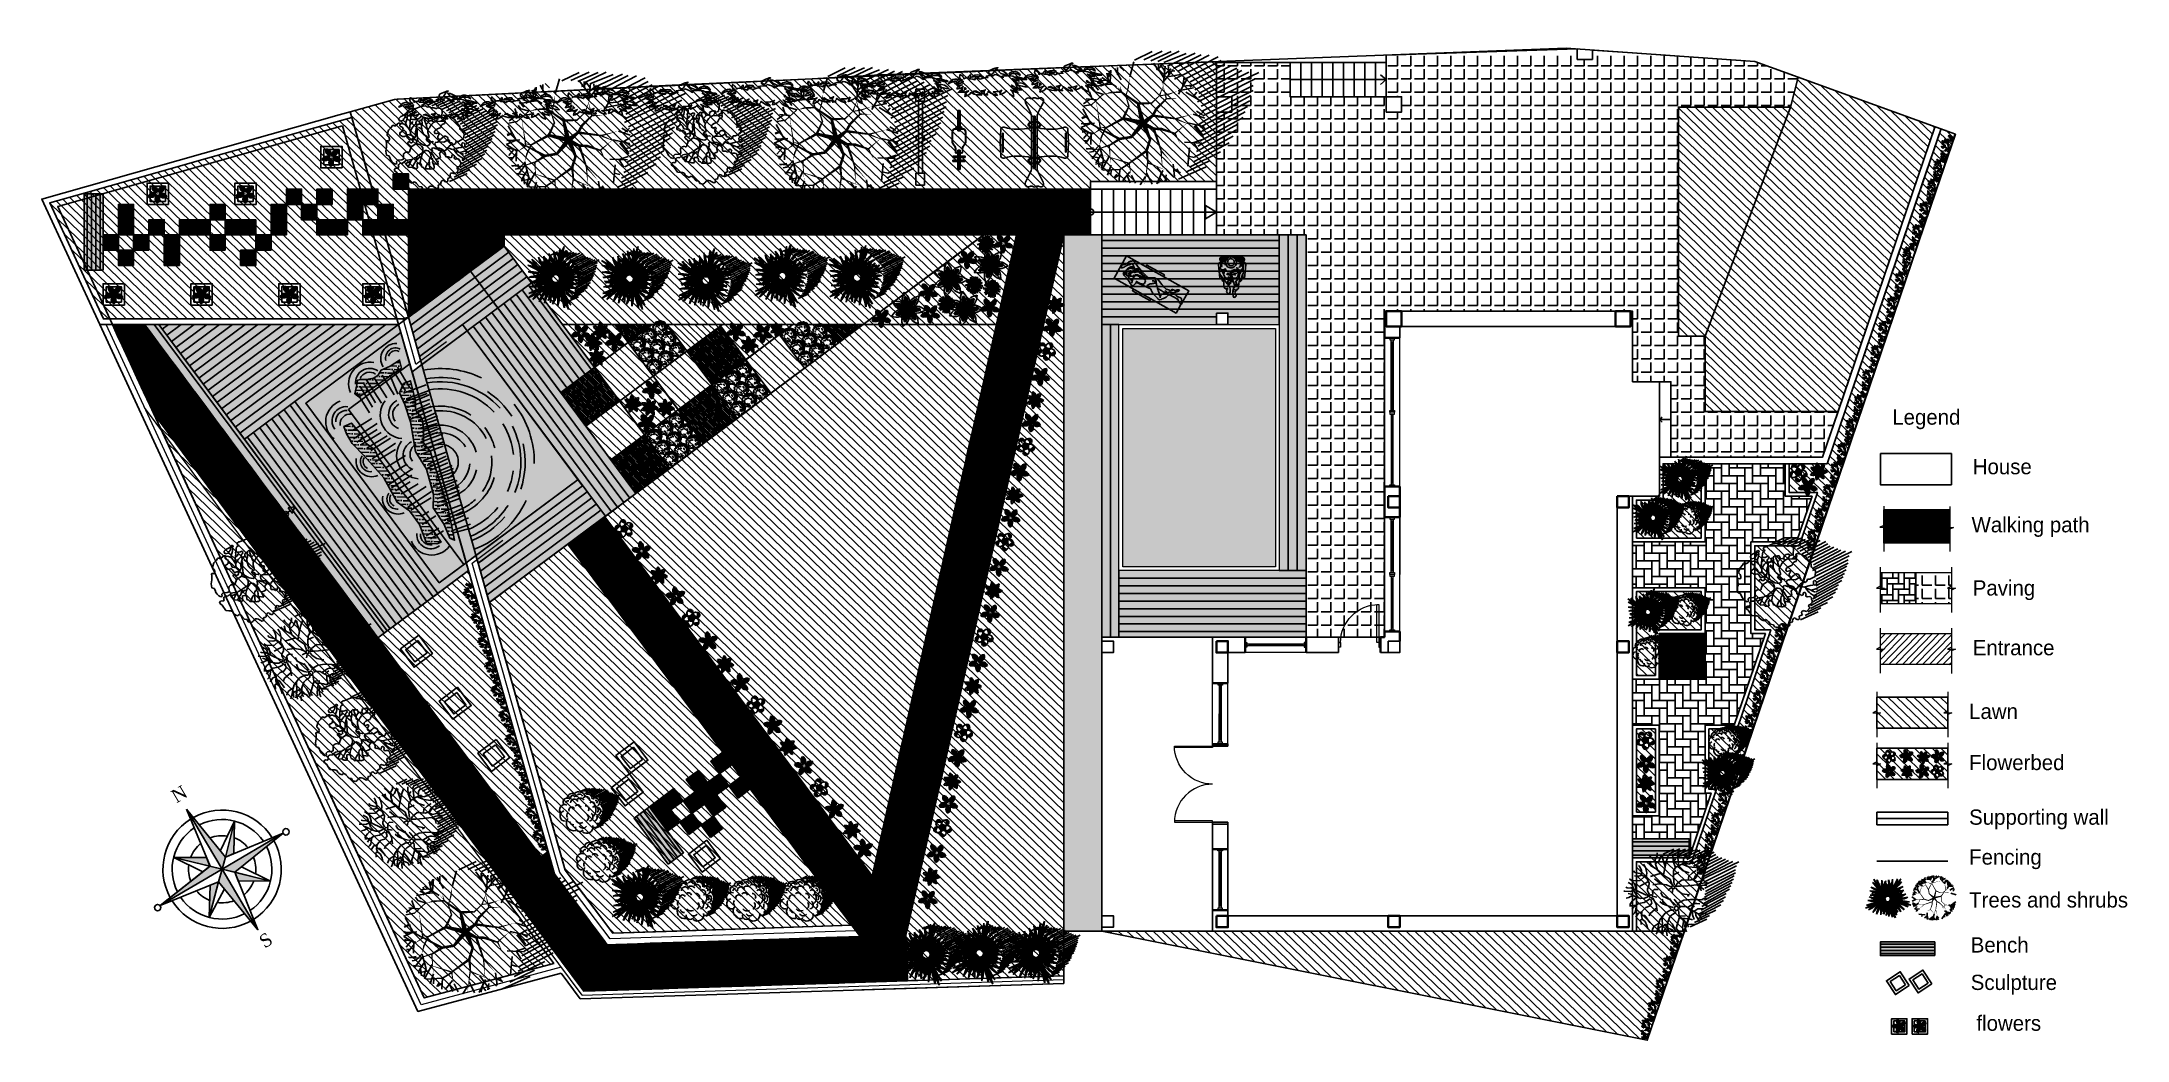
# Model space of a CAD drawing. Header units: millimetres. Extents: x 60.6 to 115.2, y 47.4 to 73.6.
import ezdxf

# ---------------------------------------------------------------- set-up
doc = ezdxf.new("R2010")
doc.units = ezdxf.units.MM
doc.linetypes.add('CENTER2', pattern=[28.575, 19.05, -3.175, 3.175, -3.175])
for name, color, linetype in [('1-furnitura', 250, 'Continuous'), ('2', 7, 'Continuous'), ('3', 4, 'Continuous'), ('bord', 251, 'Continuous'), ('Door', 150, 'Continuous'), ('dwgmodels.com', 250, 'Continuous'), ('hatch2', 7, 'Continuous'), ('kamni', 250, 'Continuous'), ('sculptures', 7, 'Continuous'), ('stairs', 250, 'Continuous'), ('tree 3', 96, 'Continuous'), ('trees', 118, 'Continuous'), ('trees 2', 114, 'Continuous'), ('Wall', 5, 'Continuous'), ('water', 151, 'Continuous')]:
    doc.layers.add(name, color=color, linetype=linetype)
for name, color, linetype, lineweight in [('HATCH', 252, 'Continuous', 0), ('paving', 251, 'Continuous', 30), ('road', 7, 'Continuous', 30), ('txt', 250, 'Continuous', 15), ('wall2', 7, 'Continuous', 40)]:
    doc.layers.add(name, color=color, linetype=linetype, lineweight=lineweight)
doc.layers.add('hatch 3', color=7, linetype='Continuous', true_color=0x57792a)
doc.styles.get("Standard").update_dxf_attribs({"font": 'arial.ttf'})
doc.styles.add('РУССКИЙ', font='comic.ttf', dxfattribs={"oblique": 10})
doc.linetypes.add('FENCELINE1', pattern='A,6.35,-2.54,[133,ltypeshp.shx,S=2.54,R=0,X=-2.54,Y=0],-2.54,25.4', length=36.83)
pattern_1 = [(136, (-529.26526, -497.64566), (-0.110277016, -0.114195193), [])]
pattern_2 = [(136, (679.413598, -569.155775), (-0.0220554033, -0.0228390387), [])]
pattern_3 = [(358.363614, (682.46761, -634.99737), (0.169339523, 0.090451154), [0.238125, -0.047625, 0, -0.047625])]
pattern_4 = [(0, (-555.04357, -382.48519), (0.02778125, 0.0555625), [0, -0.0555625])]
pattern_5 = [(72, (192.247137, -646.07223), (-0.0442581993, 0.0435912956), [0, -0.0555625])]
pattern_6 = [(144, (673.85884, -16.809406), (-0.0551343215, -0.0286215977), [0, -0.0555625])]
pattern_7 = [(216, (224.22053, 635.683446), (0.0101833147, -0.061280416), [0, -0.0555625])]
pattern_8 = [(288, (-535.28293, 409.68338), (0.061427956, -0.009251782), [0, -0.0555625])]

msp = doc.modelspace()

# ---------------------------------------------------------------- texts
at = {"layer": 'txt', "style": 'РУССКИЙ'}
for s, p in [('Legend', (109.038, 63.52)), ('House', (111.147, 62.22)), ('Walking path', (111.116, 60.697)), ('Paving', (111.147, 59.04)), ('Entrance', (111.147, 57.474)), ('Lawn', (111.052, 55.804)), ('Flowerbed', (111.052, 54.463)), ('Supporting wall', (111.052, 53.031)), ('Fencing', (111.052, 51.985)), ('Trees and shrubs', (111.052, 50.861)), ('Bench', (111.094, 49.681)), ('Sculpture', (111.094, 48.699)), (' flowers', (111.094, 47.629))]:
    msp.add_text(s, height=0.4, dxfattribs=at).set_placement(p)

# ---------------------------------------------------------------- blocks, each defined once
blk = doc.blocks.new('ghgh')
at = {"layer": 'paving'}
h = blk.add_hatch(color=9, dxfattribs=at)
h.set_gradient(color1=(183, 211, 215), color2=(232, 241, 242), rotation=45, one_color=1, tint=0.93, name='SPHERICAL')
h.paths.add_polyline_path([(697.662, 576.05), (698.062, 576.05), (698.062, 576.45), (697.662, 576.45)])
h = blk.add_hatch(color=9, dxfattribs=at)
h.set_gradient(color1=(183, 211, 215), color2=(232, 241, 242), rotation=45, one_color=1, tint=0.93, name='SPHERICAL')
h.paths.add_polyline_path([(698.062, 576.05), (698.462, 576.05), (698.462, 576.45), (698.062, 576.45)])
h = blk.add_hatch(color=9, dxfattribs=at)
h.set_gradient(color1=(183, 211, 215), color2=(232, 241, 242), rotation=45, one_color=1, tint=0.93, name='SPHERICAL')
h.paths.add_polyline_path([(698.462, 576.05), (698.862, 576.05), (698.862, 576.45), (698.462, 576.45)])
for points in [[(697.662, 576.05), (698.062, 576.05), (698.062, 576.45), (697.662, 576.45)], [(698.062, 576.05), (698.462, 576.05), (698.462, 576.45), (698.062, 576.45)], [(698.462, 576.05), (698.862, 576.05), (698.862, 576.45), (698.462, 576.45)]]:
    blk.add_lwpolyline(points, close=True, dxfattribs=at)
blk = doc.blocks.new('t69')
at = {"color": 134, "linetype": 'Continuous'}
for p, q in [((-0.405135, 0.010194), (-0.503002, -0.038531)), ((-0.493281, 0.094671), (-0.39808, 0.067628)), ((-0.468043, 0.080099), (-0.493281, 0.094671)), ((-0.489401, 0.19046), (-0.367002, 0.192515)), ((-0.363122, 0.098873), (-0.489401, 0.19046)), ((-0.435002, 0.036383), (-0.468043, 0.080099)), ((-0.392283, -0.001073), (-0.435002, 0.036383)), ((-0.39808, 0.067628), (-0.285402, 0.023912)), ((-0.378683, 0.334076), (-0.343681, 0.246645)), ((-0.335922, 0.294516), (-0.378683, 0.334076)), ((-0.367002, 0.192515), (-0.250441, 0.113445)), ((-0.236842, 0.040585), (-0.363122, 0.098873)), ((-0.343681, 0.246645), (-0.279603, 0.173787)), ((-0.260163, 0.246645), (-0.335922, 0.294516)), ((-0.31648, 0.392361), (-0.269883, 0.317447)), ((-0.184404, 0.348647), (-0.31648, 0.392361)), ((-0.285402, 0.023912), (-0.153281, -0.00523)), ((-0.279603, 0.173787), (-0.178563, 0.119656)), ((-0.269883, 0.317447), (-0.143603, 0.223759)), ((-0.157202, 0.184202), (-0.260163, 0.246645)), ((-0.250441, 0.113445), (-0.045632, 0.011881)), ((-0.067802, 0.017654), (-0.236842, 0.040585)), ((-0.10528, 0.238134), (-0.184404, 0.348647)), ((-0.178563, 0.119656), (-0.091121, 0.071785)), ((-0.172721, 0.473533), (-0.155241, 0.379891)), ((-0.137763, 0.458962), (-0.172721, 0.473533)), ((-0.045633, 0.098481), (-0.157202, 0.184202)), ((-0.157202, -0.11349), (0, 0)), ((-0.155241, 0.379891), (-0.089202, 0.192515)), ((-0.143603, 0.223759), (-0.077522, 0.163372)), ((-0.065882, 0.363219), (-0.137763, 0.458962)), ((0, 0), (-0.126081, -0.142634)), ((-0.120283, -0.277935), (0, 0)), ((0, 0), (-0.116402, -0.017701)), ((-0.091121, 0.071785), (0, 0)), ((-0.089202, 0.192515), (0, 0)), ((0, 0), (-0.067802, 0.017654)), ((-0.050321, 0.219602), (-0.065882, 0.363219)), ((-0.012037, 0.1342), (-0.050321, 0.219602)), ((0, 0), (-0.042563, -0.146791)), ((-0.01728, 0.086357), (0.002118, 0.263318)), ((0, 0), (-0.01728, 0.086357)), ((-0.001763, 0.367375), (0.015717, 0.481893)), ((0.002118, 0.263318), (-0.001763, 0.367375)), ((0, 0), (0.013798, 0.067628)), ((0.169198, 0.057213), (0, 0)), ((0, 0), (0.246917, 0.055157)), ((0.056517, 0.055157), (0, 0)), ((0.153678, 0.005185), (0, 0)), ((0.26832, -0.080144), (0, 0)), ((0.081799, -0.067675), (0, 0)), ((0, 0), (0.087597, -0.18009)), ((0.005997, -0.142634), (0, 0)), ((0.013798, 0.067628), (0.064319, 0.186303)), ((0.015717, 0.481893), (0.025438, 0.506879)), ((0.044878, 0.202929), (0.023704, 0.090896)), ((0.025438, 0.506879), (0.040999, 0.434022)), ((0.085679, 0.271632), (0.034389, 0.14957)), ((0.040999, 0.434022), (0.048758, 0.315346)), ((0.048758, 0.315346), (0.044878, 0.202929)), ((0.048403, 0.305077), (0.116759, 0.388205)), ((0.105119, 0.088458), (0.056517, 0.055157)), ((0.064319, 0.186303), (0.175038, 0.232073)), ((0.077919, 0.192515), (0.182798, 0.317447)), ((0.15952, 0.392361), (0.085679, 0.271632)), ((0.165317, 0.155059), (0.105119, 0.088458)), ((0.116759, 0.388205), (0.1498, 0.448594)), ((0.140165, 0.12723), (0.235279, 0.177944)), ((0.147837, 0.483948), (0.171158, 0.448594)), ((0.1498, 0.448594), (0.147837, 0.483948)), ((0.274117, 0.003084), (0.153678, 0.005185)), ((0.171158, 0.448594), (0.15952, 0.392361)), ((0.182798, 0.317447), (0.15952, 0.223759)), ((0.196397, 0.194617), (0.165317, 0.155059)), ((0.22752, 0.078043), (0.169198, 0.057213)), ((0.175038, 0.232073), (0.260518, 0.327818)), ((0.276079, 0.282047), (0.196397, 0.194617)), ((0.293559, 0.100929), (0.22752, 0.078043)), ((0.235279, 0.177944), (0.353799, 0.198773)), ((0.246917, 0.055157), (0.332398, 0.086357)), ((0.260518, 0.327818), (0.2994, 0.41109)), ((0.369318, 0.001028), (0.274117, 0.003084)), ((0.2994, 0.41109), (0.276079, 0.282047)), ((0.388758, 0.155059), (0.293559, 0.100929)), ((0.328581, 0.001907), (0.450918, -0.040632)), ((0.332398, 0.086357), (0.400398, 0.0822)), ((0.353799, 0.198773), (0.45872, 0.211243)), ((0.452878, 0.036383), (0.369318, 0.001028)), ((0.45872, 0.211243), (0.388758, 0.155059)), ((0.400398, 0.0822), (0.480078, 0.069729)), ((0.505317, 0.057213), (0.452878, 0.036383)), ((0.480078, 0.069729), (0.505317, 0.057213)), ((-0.503002, -0.038531), (-0.310683, -0.084346)), ((-0.363122, -0.138432), (-0.468043, -0.190505)), ((-0.468043, -0.190505), (-0.413641, -0.207133)), ((-0.413641, -0.207133), (-0.287363, -0.192562)), ((-0.201883, -0.028116), (-0.392283, -0.001073)), ((-0.293204, -0.073933), (-0.363122, -0.138432)), ((-0.302881, -0.282092), (-0.334004, -0.37578)), ((-0.334004, -0.37578), (-0.269883, -0.357006)), ((-0.260163, -0.21129), (-0.302881, -0.282092)), ((-0.227122, -0.034374), (-0.293204, -0.073933)), ((-0.287363, -0.192562), (-0.157202, -0.11349)), ((-0.269883, -0.357006), (-0.203802, -0.290407)), ((-0.195206, -0.136578), (-0.260163, -0.21129)), ((-0.116402, -0.017701), (-0.227122, -0.034374)), ((-0.199921, -0.271677), (-0.219363, -0.456952)), ((-0.219363, -0.456952), (-0.176602, -0.400722)), ((-0.126081, -0.142634), (-0.199921, -0.271677)), ((-0.176602, -0.400722), (-0.120283, -0.277935)), ((-0.153281, -0.00523), (-0.08287, -0.013163)), ((-0.042563, -0.146791), (-0.056162, -0.290407)), ((-0.056162, -0.290407), (-0.032841, -0.38615)), ((-0.032841, -0.38615), (0.013798, -0.50688)), ((0.035159, -0.244636), (0.005997, -0.142634)), ((0.013798, -0.50688), (0.039037, -0.371579)), ((0.039037, -0.371579), (0.035159, -0.244636)), ((0.039037, -0.313292), (0.097317, -0.396565)), ((0.163399, -0.119703), (0.081799, -0.067675)), ((0.107037, -0.26752), (0.083718, -0.175933)), ((0.087597, -0.18009), (0.178917, -0.257105)), ((0.097317, -0.396565), (0.105119, -0.26752)), ((0.340199, -0.061417), (0.10203, -0.030476)), ((0.105119, -0.26752), (0.206117, -0.388252)), ((0.107849, -0.084283), (0.2586, -0.136376)), ((0.244999, -0.20092), (0.163399, -0.119703)), ((0.178917, -0.257105), (0.260518, -0.300822)), ((0.244999, -0.369522), (0.202238, -0.269576)), ((0.206117, -0.388252), (0.270237, -0.421551)), ((0.322719, -0.296665), (0.244999, -0.20092)), ((0.270237, -0.421551), (0.244999, -0.369522)), ((0.2586, -0.136376), (0.355717, -0.169675)), ((0.260518, -0.300822), (0.357679, -0.350794)), ((0.375159, -0.134275), (0.26832, -0.080144)), ((0.357679, -0.350794), (0.322719, -0.296665)), ((0.445119, -0.075987), (0.340199, -0.061417)), ((0.355717, -0.169675), (0.466479, -0.190505)), ((0.466479, -0.190505), (0.375159, -0.134275)), ((0.505317, -0.02606), (0.445119, -0.075987)), ((0.450918, -0.040632), (0.505317, -0.02606))]:
    blk.add_line(p, q, dxfattribs=at)
blk = doc.blocks.new('f6')
at = {"true_color": 0x297dd6}
h = blk.add_hatch(dxfattribs=at)
h.set_pattern_fill('DOTS', color=152, scale=0.035, angle=72, style=0)
h.set_pattern_definition(pattern_5)
edge = h.paths.add_edge_path()
edge.add_arc((-0.94, 1.1), 1.17, 196.6664, 267.8507)
edge.add_arc((-0.96, 0.41), 0.474, 266.8313, 417.1687)
edge.add_arc((-1.35, -0.16), 1.17, 56.1493, 127.3336)
h = blk.add_hatch()
h.set_pattern_fill('DOTS', color=6, scale=0.035, angle=72, style=0)
h.set_pattern_definition(pattern_5)
edge = h.paths.add_edge_path()
edge.add_arc((-0.85, 0.38), 0.356, 0, 360)
at = {"true_color": 0xff4242}
h = blk.add_hatch(dxfattribs=at)
h.set_pattern_fill('DOTS', color=20, scale=0.07, style=0)
h.set_pattern_definition([(0, (-555.04357, -382.48519), (0.0555625, 0.111125), [0, -0.111125])])
edge = h.paths.add_edge_path()
edge.add_arc((0, 0), 0.499, 0, 360)
at = {"true_color": 0x297dd6}
h = blk.add_hatch(dxfattribs=at)
h.set_pattern_fill('DOTS', color=152, scale=0.035, style=0)
h.set_pattern_definition(pattern_4)
edge = h.paths.add_edge_path()
edge.add_arc((0.76, 1.24), 1.17, 124.6664, 195.8507)
edge.add_arc((0.1, 1.04), 0.474, 194.8313, 345.1687)
edge.add_arc((-0.57, 1.24), 1.17, 344.1493, 415.3336)
h = blk.add_hatch()
h.set_pattern_fill('DOTS', color=6, scale=0.035, style=0)
h.set_pattern_definition(pattern_4)
edge = h.paths.add_edge_path()
edge.add_arc((0.1, 0.92), 0.356, 0, 360)
h = blk.add_hatch(dxfattribs=at)
h.set_pattern_fill('DOTS', color=152, scale=0.035, angle=-72, style=0)
h.set_pattern_definition(pattern_8)
edge = h.paths.add_edge_path()
edge.add_arc((1.41, -0.34), 1.17, 52.6664, 123.8507)
edge.add_arc((1.02, 0.23), 0.474, 122.8313, 273.1687)
edge.add_arc((1, 0.92), 1.17, 272.1493, 343.3336)
h = blk.add_hatch()
h.set_pattern_fill('DOTS', color=6, scale=0.035, angle=-72, style=0)
h.set_pattern_definition(pattern_8)
edge = h.paths.add_edge_path()
edge.add_arc((0.91, 0.19), 0.356, 0, 360)
h = blk.add_hatch(dxfattribs=at)
h.set_pattern_fill('DOTS', color=152, scale=0.035, angle=144, style=0)
h.set_pattern_definition(pattern_6)
edge = h.paths.add_edge_path()
edge.add_arc((-1.34, -0.56), 1.17, 268.6664, 339.8507)
edge.add_arc((-0.69, -0.79), 0.474, 338.8313, 489.1687)
edge.add_arc((-0.27, -1.34), 1.17, 128.1493, 199.3336)
h = blk.add_hatch()
h.set_pattern_fill('DOTS', color=6, scale=0.035, angle=144, style=0)
h.set_pattern_definition(pattern_6)
edge = h.paths.add_edge_path()
edge.add_arc((-0.62, -0.69), 0.356, 0, 360)
h = blk.add_hatch(dxfattribs=at)
h.set_pattern_fill('DOTS', color=152, scale=0.035, angle=-144, style=0)
h.set_pattern_definition(pattern_7)
edge = h.paths.add_edge_path()
edge.add_arc((0.11, -1.45), 1.17, 340.6664, 411.8507)
edge.add_arc((0.54, -0.9), 0.474, 50.8313, 201.1687)
edge.add_arc((1.19, -0.67), 1.17, 200.1493, 271.3336)
h = blk.add_hatch()
h.set_pattern_fill('DOTS', color=6, scale=0.035, angle=-144, style=0)
h.set_pattern_definition(pattern_7)
edge = h.paths.add_edge_path()
edge.add_arc((0.47, -0.8), 0.356, 0, 360)
at = {"color": 152, "true_color": 0x297dd6}
for points in [[(-2.06, 0.77, 0.320989), (-0.99, -0.06, 0.769668), (-0.7, 0.81, 0.320989)], [(0.1, 2.2, 0.320989), (-0.36, 0.92, 0.769668), (0.55, 0.92, 0.320989)], [(2.12, 0.59, 0.320989), (0.76, 0.63, 0.769668), (1.05, -0.24, 0.320989)], [(-1.37, -1.72, 0.320989), (-0.25, -0.96, 0.769668), (-0.99, -0.42, 0.320989)], [(1.21, -1.83, 0.320989), (0.83, -0.53, 0.769668), (0.09, -1.07, 0.320989)]]:
    blk.add_lwpolyline(points, format="xyb", close=True, dxfattribs=at)
at = {"color": 20, "true_color": 0xff4242}
for centre, radius in [((-0.85, 0.38), 0.356), ((0, 0), 0.499), ((0.1, 0.92), 0.356), ((0.91, 0.19), 0.356), ((-0.62, -0.69), 0.356), ((0.47, -0.8), 0.356)]:
    blk.add_circle(centre, radius, dxfattribs=at)
blk = doc.blocks.new('f3')
h = blk.add_hatch(color=211)
h.set_gradient(color1=(255, 127, 255), color2=(255, 148, 255), rotation=150, centered=1, one_color=1, tint=0.79, name='SPHERICAL')
edge = h.paths.add_edge_path()
edge.add_ellipse((-0.76, -0.21), major_axis=(0.594, 0.147), ratio=0.324113, start_angle=0, end_angle=360)
h = blk.add_hatch(color=211)
h.set_gradient(color1=(255, 127, 255), color2=(255, 148, 255), rotation=150, centered=1, one_color=1, tint=0.79, name='SPHERICAL')
edge = h.paths.add_edge_path()
edge.add_ellipse((-0.64, 0.45), major_axis=(0.485, -0.373), ratio=0.324113, start_angle=0, end_angle=360)
h = blk.add_hatch(color=211)
h.set_gradient(color1=(255, 127, 255), color2=(255, 148, 255), rotation=150, centered=1, one_color=1, tint=0.79, name='SPHERICAL')
edge = h.paths.add_edge_path()
edge.add_ellipse((-0.05, 0.78), major_axis=(0.011, -0.612), ratio=0.324113, start_angle=0, end_angle=360)
h = blk.add_hatch(color=211)
h.set_gradient(color1=(255, 127, 255), color2=(255, 148, 255), rotation=150, centered=1, one_color=1, tint=0.79, name='SPHERICAL')
edge = h.paths.add_edge_path()
edge.add_ellipse((0.58, 0.52), major_axis=(-0.471, -0.39), ratio=0.324113, start_angle=0, end_angle=360)
h = blk.add_hatch(color=211)
h.set_gradient(color1=(255, 127, 255), color2=(255, 148, 255), rotation=150, centered=1, one_color=1, tint=0.79, name='SPHERICAL')
edge = h.paths.add_edge_path()
edge.add_ellipse((0.76, -0.13), major_axis=(-0.599, 0.125), ratio=0.324113, start_angle=0, end_angle=360)
h = blk.add_hatch(color=211)
h.set_gradient(color1=(255, 127, 255), color2=(255, 148, 255), rotation=150, centered=1, one_color=1, tint=0.79, name='SPHERICAL')
edge = h.paths.add_edge_path()
edge.add_ellipse((-0.31, -0.72), major_axis=(0.255, 0.556), ratio=0.324113, start_angle=0, end_angle=360)
h = blk.add_hatch(color=211)
h.set_gradient(color1=(255, 127, 255), color2=(255, 148, 255), rotation=150, centered=1, one_color=1, tint=0.79, name='SPHERICAL')
edge = h.paths.add_edge_path()
edge.add_ellipse((0.37, -0.68), major_axis=(-0.275, 0.546), ratio=0.324113, start_angle=0, end_angle=360)
at = {"color": 91}
for points in [[(-1.89, -0.47), (-1.4, -0.61, 0.252001), (-0.48, -0.42), (-0.02, -0.03), (-0.6, 0.11, 0.252001), (-1.52, -0.12)], [(-1.55, 1.18), (-1.36, 0.71, 0.252001), (-0.63, 0.11), (-0.04, -0.01), (-0.29, 0.53, 0.252001), (-1.04, 1.1)], [(-0.04, 1.94), (-0.29, 1.5, 0.252001), (-0.31, 0.55), (-0.04, 0.02), (0.23, 0.55, 0.252001), (0.21, 1.5)], [(1.49, 1.24), (0.99, 1.16, 0.252001), (0.23, 0.58), (-0.01, 0.04), (0.57, 0.16, 0.252001), (1.3, 0.77)], [(1.89, -0.39), (1.52, -0.05, 0.252001), (0.6, 0.18), (0.02, 0.03), (0.48, -0.35, 0.252001), (1.41, -0.54)], [(-0.81, -1.76), (-0.4, -1.47, 0.252001), (0.03, -0.63), (0.02, -0.03), (-0.46, -0.39, 0.252001), (-0.85, -1.26)], [(0.87, -1.73), (0.9, -1.22, 0.252001), (0.51, -0.36), (0.03, 0), (0.02, -0.6, 0.252001), (0.45, -1.44)]]:
    blk.add_lwpolyline(points, format="xyb", close=True, dxfattribs=at)
at = {"color": 211}
for centre, major_axis in [((-0.76, -0.21), (0.594, 0.147)), ((-0.64, 0.45), (0.485, -0.373)), ((-0.05, 0.78), (0.011, -0.612)), ((0.58, 0.52), (-0.471, -0.39)), ((0.76, -0.13), (-0.599, 0.125)), ((-0.31, -0.72), (0.255, 0.556)), ((0.37, -0.68), (-0.275, 0.546))]:
    blk.add_ellipse(centre, major_axis=major_axis, ratio=0.324113, dxfattribs=at)
blk = doc.blocks.new('T55')
at = {"layer": 'trees'}
for points in [[(-1.533, 0.84), (-1.45, 1.433)], [(-0.973, 1.536), (-1.192, 1.637)], [(-1.095, 1.411), (-1.062, 1.636)], [(-0.964, 1.346), (-0.995, 1.747)], [(-0.696, 1.624), (-0.902, 1.773)], [(-0.631, 1.295), (-0.737, 1.846)], [(-0.724, 1.685), (-0.682, 1.887)], [(-0.677, 1.532), (-0.45, 1.924)], [(-0.513, 1.768), (-0.619, 1.911)], [(-0.618, 1.54), (-0.399, 1.959)], [(-0.119, 1.734), (-0.324, 1.962)], [(-0.007, 1.454), (-0.21, 1.991)], [(-0.108, 1.743), (0.054, 1.981)], [(0.095, 1.679), (0.663, 1.87)], [(0.361, 1.76), (0.329, 1.949)], [(0.802, 1.396), (1.147, 1.603)], [(0.896, 1.573), (0.982, 1.695)], [(0.968, 1.489), (0.961, 1.73)], [(1.063, 1.274), (1.192, 1.593)], [(1.097, 0.959), (1.374, 1.422)], [(1.212, 1.332), (1.412, 1.385)], [(-1.377, 0.647), (-1.947, 0.705)], [(-1.68, 0.686), (-1.82, 0.937)], [(-1.467, 0.6), (-1.754, 1.015)], [(-1.486, 1.114), (-1.669, 1.169)], [(1.13, 1.173), (1.602, 1.163)], [(1.216, 1.158), (1.567, 1.207)], [(1.381, 1.181), (1.462, 1.339)], [(1.413, 0.713), (1.675, 1.027)], [(1.531, 0.735), (1.853, 0.684)], [(-1.836, 0.107), (-2.061, -0.012)], [(-1.512, 0.018), (-2.053, 0.169)], [(-1.787, -0.03), (-2.043, 0.097)], [(-1.498, 0.059), (-2.039, -0.116)], [(-1.924, 0.05), (-2.033, 0.234)], [(-1.745, 0.082), (-1.994, 0.461)], [(-1.677, 0.672), (-1.973, 0.59)], [(-1.775, 0.326), (-1.96, 0.483)], [(1.357, 0.073), (1.656, -0.13), (1.894, -0.619)], [(1.595, 0.203), (1.953, 0.099)], [(1.673, 0.292), (1.864, 0.517)], [(1.744, 0.163), (1.921, 0.354)], [(-1.891, -0.069), (-2.019, -0.277)], [(-1.823, -0.346), (-2.01, -0.216)], [(-1.836, -0.249), (-2.008, -0.337)], [(-1.82, -0.245), (-1.979, -0.509)], [(-1.668, -0.007), (-1.83, -0.245)], [(1.374, -0.621), (1.912, -0.663)], [(1.606, -0.639), (1.806, -0.932)], [(1.641, -0.45), (1.984, -0.424)], [(1.656, -0.13), (1.989, -0.009)], [(1.781, -0.385), (1.938, -0.331)], [(1.81, -0.069), (1.951, -0.165)], [(1.834, -0.167), (1.981, -0.19)], [(-1.262, -1.04), (-1.762, -1.112)], [(-1.364, -1.286), (-1.437, -1.483)], [(-1.055, -1.262), (-1.317, -1.606)], [(-0.792, -1.309), (-0.876, -1.871)], [(0.697, -1.249), (0.648, -1.607), (0.317, -2.038)], [(1.276, -1.331), (0.954, -1.459), (0.908, -1.833)], [(1.182, -1.059), (1.455, -1.155), (1.529, -1.265)], [(1.206, -1.053), (1.587, -0.746), (1.871, -0.709)], [(1.294, -1.014), (1.692, -1.108)], [(1.346, -1.206), (1.476, -1.388)], [(1.367, -1.11), (1.465, -1.421)], [(1.443, -0.888), (1.765, -0.937)], [(1.573, -0.908), (1.645, -1.169)], [(1.651, -0.913), (1.858, -0.784)], [(-1.155, -1.438), (-1.378, -1.533)], [(-0.596, -1.802), (-0.854, -1.57), (-1.21, -1.697)], [(-0.974, -1.694), (-1.187, -1.71)], [(-1.014, -1.637), (-1.082, -1.765)], [(-0.841, -1.608), (-1.069, -1.78)], [(-0.853, -1.718), (-0.724, -1.925)], [(-0.774, -1.836), (-0.827, -1.901)], [(-0.809, -1.491), (-0.668, -1.742)], [(-0.667, -1.749), (-0.665, -1.942)], [(-0.663, -1.733), (-0.498, -1.992)], [(-0.453, -1.809), (-0.558, -2.007)], [(-0.395, -1.597), (-0.359, -1.883), (-0.425, -1.999)], [(-0.379, -1.616), (0.066, -1.82), (0.225, -2.057)], [(-0.086, -1.879), (-0.286, -2.061)], [(-0.125, -1.754), (-0.026, -2.064)], [(-0.055, -1.951), (0.153, -2.079)], [(0.471, -1.789), (0.616, -1.941)], [(0.475, -1.832), (0.594, -1.949)], [(0.588, -1.501), (0.78, -1.889)], [(0.648, -1.607), (0.905, -1.851)], [(0.772, -1.718), (0.748, -1.887)], [(0.919, -1.404), (0.985, -1.771)], [(0.942, -1.631), (1.026, -1.749)], [(0.95, -1.556), (1.199, -1.628)], [(1.033, -1.434), (1.321, -1.505)], [(1.227, -1.505), (1.262, -1.581)]]:
    blk.add_lwpolyline(points, dxfattribs=at)
for points in [[(-0.023, -0.044, 0.168, 0.084, 0), (-0.013, 0.354, 0.084, 0.084, 0), (-0.106, 0.6, 0.084, 0.0504, 0), (-0.145, 1.05, 0.0504, 0, 0), (-0.637, 1.291, 0, 0, 0), (-1.1, 1.416, 0, 0, 0), (-1.231, 1.522, 0, 0, 0)], [(-0.397, 0.166, 0.084, 0.0504, 0), (-0.601, 0.887, 0.0504, 0, 0), (-0.964, 1.346, 0, 0, 0), (-1.269, 1.516, 0, 0, 0)], [(-0.596, 0.897, 0.0504, 0, 0), (-0.609, 1.535, 0, 0, 0), (-0.893, 1.804, 0, 0, 0)], [(-0.144, 1.061, 0.0504, 0, 0), (0.107, 1.355, 0, 0, 0), (-0.003, 1.448, 0, 0, 0), (0.17, 1.961, 0, 0, 0)], [(-0.043, -0.034, 0.168, 0.084, 0), (0.352, 0.384, 0.084, 0.084, 0), (0.728, 0.426, 0.084, 0.0504, 0), (1.088, 0.624, 0.0504, 0, 0), (1.073, 1.269, 0, 0, 0), (0.714, 1.867, 0, 0, 0)], [(-0.002, 0.363, 0.084, 0.0504, 0), (0.553, 0.867, 0.0504, 0, 0), (0.802, 1.396, 0, 0, 0), (0.818, 1.745, 0, 0, 0)], [(0.564, 0.867, 0.0504, 0, 0), (1.129, 1.163, 0, 0, 0), (1.244, 1.537, 0, 0, 0)], [(-0.023, -0.044, 0.168, 0.084, 0), (-0.564, -0.443, 0.084, 0.0504, 0), (-0.752, -0.041, 0.0504, 0.0336, 0), (-1.076, 0.096, 0.0336, 0.0336, 0), (-1.207, 0.308, 0.0504, 0, 0), (-1.452, 0.583, 0, 0, 0), (-1.89, 0.702, 0, 0, 0)], [(-1.085, 0.349, 0.0504, 0, 0), (-1.237, 0.705, 0, 0, 0), (-1.369, 0.649, 0, 0, 0), (-1.752, 1.032, 0, 0, 0)], [(1.097, 0.618, 0.0504, 0, 0), (1.804, 0.818, 0, 0, 0)], [(-0.043, -0.034, 0.168, 0.084, 0), (-0.394, 0.152, 0.084, 0.084, 0), (-0.656, 0.178, 0.084, 0.0504, 0), (-1.076, 0.344, 0.0504, 0, 0), (-1.511, 0.011, 0, 0, 0), (-1.83, -0.348, 0, 0, 0), (-1.983, -0.418, 0, 0, 0)], [(-1.076, 0.096, 0.0504, 0, 0), (-1.503, 0.076, 0, 0, 0), (-1.771, 0.31, 0, 0, 0), (-2.004, 0.397, 0, 0, 0)], [(-0.043, -0.034, 0.168, 0.084, 0), (0.074, -0.697, 0.084, 0.0504, 0), (-0.37, -0.685, 0.0504, 0.0336, 0), (-0.637, -0.914, 0.0336, 0.0336, 0), (-0.885, -0.938, 0.0504, 0, 0), (-1.241, -1.034, 0, 0, 0), (-1.542, -1.373, 0, 0, 0)], [(-0.023, -0.044, 0.168, 0.084, 0), (0.528, -0.21, 0.084, 0.084, 0), (0.732, -0.528, 0.084, 0.0504, 0), (1.07, -0.763, 0.0504, 0, 0), (1.641, -0.462, 0, 0, 0), (2.016, 0.126, 0, 0, 0)], [(0.742, 0.429, 0.084, 0.0504, 0), (1.351, 0.064, 0.0504, 0, 0), (1.445, -0.895, 0, 0, 0), (1.157, -1.685, 0, 0, 0)], [(1.357, 0.073, 0.0504, 0, 0), (1.684, 0.278, 0, 0, 0), (1.934, 0.21, 0, 0, 0)], [(-0.564, -0.443, 0.084, 0.0504, 0), (-0.695, -1.089, 0.0504, 0, 0), (-0.875, -1.228, 0, 0, 0), (-1.29, -1.269, 0, 0, 0), (-1.636, -1.233, 0, 0, 0)], [(0.742, -0.54, 0.084, 0.0504, 0), (0.686, -1.248, 0.0504, 0, 0), (-0.13, -1.759, 0, 0, 0), (-0.966, -1.853, 0, 0, 0)], [(0.074, -0.697, 0.084, 0.0504, 0), (0.594, -1.101, 0.0504, 0, 0), (0.638, -1.325, 0, 0, 0), (0.489, -1.715, 0, 0, 0), (0.303, -2.008, 0, 0, 0)], [(-0.637, -0.914, 0.0504, 0, 0), (-0.809, -1.306, 0, 0, 0), (-1.139, -1.442, 0, 0, 0), (-1.32, -1.611, 0, 0, 0)], [(-0.702, -1.08, 0.0504, 0.0504, 0), (-0.548, -1.398, 0.0504, 0, 0), (-0.395, -1.597, 0, 0, 0), (-0.666, -1.964, 0, 0, 0)], [(0.583, -1.104, 0.0504, 0.0504, 0), (0.936, -1.108, 0.0504, 0, 0), (1.182, -1.059, 0, 0, 0), (1.39, -1.466, 0, 0, 0)], [(0.697, -1.249, 0.0504, 0, 0), (1.026, -1.45, 0, 0, 0), (1.077, -1.704, 0, 0, 0)], [(1.069, -0.773, 0.0504, 0, 0), (1.563, -1.317, 0, 0, 0)]]:
    blk.add_lwpolyline(points, format="xyseb", dxfattribs=at)
blk = doc.blocks.new('SHADOW2')
at = {"color": 250}
for p, q in [((6.32, -0.45), (7.12, -1.95)), ((6.38, -1.25), (7.18, -2.83)), ((5.89, -3.36), (7.12, -5.75)), ((6.19, -3.01), (7.06, -4.95)), ((6.26, -2.48), (7.24, -4.33)), ((6.32, -1.86), (7.18, -3.63)), ((-3.99, -4.69), (-2.82, -7.07)), ((-3.37, -5.3), (-2.26, -7.42)), ((4.16, -5.39), (6.13, -8.92)), ((4.59, -5.39), (6.26, -8.39)), ((4.77, -4.86), (6.56, -8.04)), ((5.08, -4.6), (6.87, -7.77)), ((5.45, -4.25), (7, -6.98)), ((5.7, -3.89), (7, -6.27)), ((-2.88, -5.66), (-1.46, -8.3)), ((-2.39, -6.01), (-0.66, -9.01)), ((-2.02, -6.01), (-0.04, -9.36)), ((-1.52, -6.19), (0.51, -9.63)), ((-1.03, -6.27), (1.01, -9.72)), ((-0.6, -6.45), (1.63, -10.16)), ((-0.1, -6.63), (2.12, -10.33)), ((0.33, -6.63), (2.61, -10.51)), ((0.76, -6.63), (3.11, -10.69)), ((1.19, -6.72), (3.6, -10.77)), ((1.63, -6.63), (4.03, -10.95)), ((2.06, -6.54), (4.47, -10.95)), ((2.49, -6.45), (5.02, -11.04)), ((2.86, -6.1), (5.64, -11.39)), ((3.23, -6.19), (5.64, -10.51)), ((3.6, -6.19), (5.76, -9.89)), ((3.91, -5.83), (5.95, -9.45))]:
    blk.add_line(p, q, dxfattribs=at)
blk = doc.blocks.new('ez-new')
for p, q in [((-3.54, 2.46), (-3.68, 2.73)), ((-3.23, 2.87), (-3.08, 2.88)), ((-3.07, 3.42), (-2.98, 3.55)), ((-2.98, 3.55), (-2.85, 3.55)), ((-2.85, 3.55), (-2.85, 3.73)), ((-2.66, 4.09), (-2.48, 4.07)), ((-1.9, 4.3), (-1.85, 4.48)), ((-1.55, 4.8), (-1.34, 4.85)), ((-1.34, 4.85), (-1.12, 4.65)), ((-1.12, 4.65), (-0.79, 4.72)), ((-0.79, 4.72), (-0.38, 4.54)), ((-0.63, 2.49), (-0.6, 2.56)), ((0, 4.49), (0.12, 4.71)), ((0.43, 2.6), (0.56, 2.28)), ((1.25, 3.16), (0.9, 2.96)), ((0.9, 2.94), (0.9, 2.96)), ((1.66, 2.99), (1.25, 3.16)), ((1.32, 4.59), (1.69, 4.69)), ((1.35, 3.12), (1.33, 2.48)), ((1.77, 2.86), (1.35, 2.36)), ((1.92, 2.54), (1.39, 2.17)), ((1.77, 2.88), (1.66, 2.99)), ((1.69, 4.69), (2.34, 4.28)), ((2.02, 2.78), (1.77, 2.88)), ((2.17, 3.03), (1.92, 2.54)), ((2.24, 2.48), (2.4, 2.64)), ((2.34, 4.28), (2.73, 4.21)), ((2.4, 2.64), (2.83, 2.9)), ((2.76, 3.3), (2.87, 3.43)), ((2.9, 3.09), (2.76, 3.3)), ((2.83, 2.9), (2.9, 3.09)), ((3.83, 2.98), (4.03, 2.85)), ((4.03, 2.85), (4.3, 2.9)), ((-4.27, 1.17), (-4.1, 1.6)), ((-4.24, 0.98), (-4.27, 1.17)), ((-4.1, 1.6), (-3.7, 1.66)), ((-3.82, 2.14), (-3.54, 2.46)), ((-2.79, 0.09), (-2.93, -0.07)), ((-2.17, 0.13), (-2.31, 0.17)), ((-1.84, 1.37), (-1.57, 1.45)), ((-1.35, 1), (-1.84, 1.37)), ((-1.75, 1.39), (-1.76, 1.32)), ((-1.54, 1.11), (-1.74, 1.02)), ((-1.62, 0.66), (-1.72, 0.5)), ((-1.72, 0.5), (-1.42, 0.11)), ((-1.34, 0.95), (-1.62, 0.66)), ((-1.57, 1.45), (-1.35, 1.52)), ((-1.45, 1.8), (-1.55, 2)), ((-1.42, 0.11), (-1.5, -0.25)), ((-1.06, 1.38), (-1.45, 1.8)), ((-1.35, 1.52), (-1.3, 1.59)), ((-1.22, 0.91), (-1.35, 1)), ((-0.88, 1.88), (-1.11, 2.26)), ((-0.5, 0.47), (-0.79, 0.61)), ((-0.53, 0.64), (-0.71, 0.95)), ((-0.52, 0.6), (-0.57, 0.52)), ((-0.43, 0.55), (-0.53, 0.64)), ((-0.45, 0.55), (-0.53, 0.21)), ((-0.53, 0.21), (-0.31, -0.03)), ((-0.11, 2.47), (-0.01, 2.32)), ((-0.01, 2.32), (0.11, 2.15)), ((0.11, 2.15), (0.25, 2.11)), ((0.56, 2.28), (0.25, 2.11)), ((0.25, 2.11), (0.31, 1.82)), ((0.31, 1.82), (0.38, 1.5)), ((0.43, 1.04), (0.34, 0.74)), ((0.34, 0.74), (0.34, 0.5)), ((0.38, 1.5), (0.4, 1.49)), ((0.55, 1.5), (0.4, 1.49)), ((0.4, 1.49), (0.43, 1.04)), ((0.53, 0.97), (0.42, 0.99)), ((0.65, 1.65), (0.55, 1.5)), ((0.94, 1.73), (0.68, 1.7)), ((0.87, 1.85), (0.81, 2.16)), ((0.95, 1.65), (0.87, 1.85)), ((1.35, 2.36), (1.24, 2.05)), ((1.34, 2.18), (1.31, 2.24)), ((1.33, 2.48), (1.35, 2.38)), ((1.39, 2.17), (1.33, 2.16)), ((1.63, 0.18), (1.95, 0.72)), ((1.64, -0.1), (1.63, 0.18)), ((1.95, 0.72), (2, 0.78)), ((2, 0.8), (1.96, 1.29)), ((2.15, 0.72), (2, 0.8)), ((2.45, 0.61), (2.15, 0.72)), ((2.46, 2.02), (2.24, 2.48)), ((2.49, 1.92), (2.46, 2.02)), ((2.7, 0.05), (2.51, 0.1)), ((4.68, 2.03), (4.94, 1.51)), ((4.8, 0.94), (4.97, 0.76)), ((5.31, 0.03), (5.15, -0.36)), ((5.26, 0.47), (5.31, 0.03)), ((-4.19, -0.49), (-4.3, -0.29)), ((-4.21, -1.34), (-4.2, -1.4)), ((-4.14, -1.39), (-4.21, -1.34)), ((-4.2, -1.4), (-4.14, -1.39)), ((-3.96, -0.55), (-4.19, -0.49)), ((-4.07, -1.37), (-4.14, -1.39)), ((-4.03, -0.97), (-4.07, -0.96)), ((-3.57, -0.99), (-4.07, -1.37)), ((-3.67, -0.57), (-3.96, -0.55)), ((-3.66, -1.7), (-3.57, -1.73)), ((-2.92, -0.94), (-3.57, -0.97)), ((-3.5, -1.6), (-3.57, -1.73)), ((-3.57, -1.73), (-3.38, -2.08)), ((-3.23, -1.44), (-3.5, -1.6)), ((-3.33, -2.68), (-2.92, -2.11)), ((-3.11, -0.37), (-3.24, -0.27)), ((-2.64, -0.97), (-3.23, -1.44)), ((-2.75, -1.04), (-3.02, -0.87)), ((-2.93, -0.07), (-2.87, -0.23)), ((-2.92, -2.11), (-2.66, -2)), ((-2.67, -1.74), (-2.54, -1.53)), ((-2.66, -2), (-2.67, -1.74)), ((-2.04, -0.89), (-2.64, -0.97)), ((-2.54, -1.53), (-2.39, -1.53)), ((-2.26, -1.65), (-2.43, -1.55)), ((-2.03, -1.6), (-2.26, -1.65)), ((-1.87, -1.61), (-2.03, -1.6)), ((-1.99, -0.73), (-1.91, -0.47)), ((-1.91, -0.47), (-1.79, -0.34)), ((-1.85, -1.83), (-1.87, -1.61)), ((-1.79, -1.81), (-1.85, -1.83)), ((-1.7, -1.82), (-1.84, -1.76)), ((-1.79, -0.34), (-1.79, -0.31)), ((-1.7, -0.32), (-1.71, -0.41)), ((-1.58, -1.99), (-1.7, -1.82)), ((-1.34, -1.33), (-1.68, -1.81)), ((-1.41, -0.28), (-1.54, -0.28)), ((-0.71, -1.11), (-1.34, -1.33)), ((-0.78, -1.41), (-0.99, -1.78)), ((-0.93, -0.29), (-0.95, -0.38)), ((-0.83, -0.22), (-0.93, -0.27)), ((-0.86, -1.16), (-0.77, -1.39)), ((-0.47, -0.19), (-0.83, -0.22)), ((-0.73, -1.14), (-0.8, -1.22)), ((-0.77, -1.39), (-0.72, -1.42)), ((-0.65, -1.01), (-0.73, -1.14)), ((-0.64, -1.03), (-0.71, -1.11)), ((-0.59, -1), (-0.64, -1.03)), ((-0.42, -0.86), (-0.59, -1)), ((-0.31, -0.03), (-0.47, -0.19)), ((-0.44, -1.93), (-0.36, -2.08)), ((-0.36, -2.08), (-0.24, -2.04)), ((-0.24, -2.04), (0, -1.84)), ((-0.07, -0.87), (-0.21, -0.83)), ((0.14, -0.72), (-0.07, -0.87)), ((0.24, -0.15), (0.06, -0.45)), ((0.06, -0.45), (0.22, -0.59)), ((0.47, -0.87), (0.14, -0.72)), ((0.22, -0.59), (0.16, -0.72)), ((0.36, -0.61), (0.22, -0.57)), ((0.61, -0.69), (0.36, -0.61)), ((0.67, -0.76), (0.47, -0.87)), ((0.52, -1.18), (0.71, -0.97)), ((0.61, -1.3), (0.52, -1.18)), ((0.78, -0.85), (0.61, -0.69)), ((0.87, -1.61), (0.61, -1.3)), ((0.9, -1.15), (0.67, -1.07)), ((0.71, -0.97), (0.78, -0.85)), ((1.13, -2.06), (1.02, -2.02)), ((1.45, -2.45), (1.32, -2.93)), ((1.93, -2.87), (1.45, -2.41)), ((1.68, -0.16), (1.6, -0.22)), ((1.75, -1.65), (1.62, -1.57)), ((1.89, -2.01), (1.7, -1.66)), ((2.16, -1.76), (1.75, -1.65)), ((1.92, -2.27), (1.89, -2.01)), ((2.16, -2.69), (1.92, -2.27)), ((2.2, -2.16), (1.93, -2.11)), ((2.04, -0.46), (2.07, -0.36)), ((2.1, -0.75), (2.04, -0.46)), ((2.07, -0.36), (2.06, -0.23)), ((2.1, -0.42), (2.08, -0.43)), ((2.35, -0.46), (2.1, -0.42)), ((2.2, -0.25), (2.14, -0.2)), ((2.21, -0.33), (2.16, -0.41)), ((2.18, -2.17), (2.2, -2.16)), ((2.24, -2.24), (2.18, -2.17)), ((2.22, -2.16), (2.34, -2)), ((2.3, -2.34), (2.22, -2.16)), ((2.34, -2.55), (2.3, -2.34)), ((2.49, -0.49), (2.33, -0.4)), ((2.45, -1.89), (2.33, -2.05)), ((2.36, -1.59), (2.34, -1.46)), ((2.51, -0.53), (2.35, -0.46)), ((2.55, -1.96), (2.42, -1.97)), ((2.81, -0.47), (2.49, -0.49)), ((2.65, -0.55), (2.51, -0.53)), ((2.69, -2.11), (2.63, -1.94)), ((2.9, -0.93), (2.65, -0.55)), ((2.68, -2.28), (2.69, -2.11)), ((2.75, -0.51), (2.7, -0.6)), ((3.11, -0.37), (2.81, -0.47)), ((2.85, -1.01), (2.87, -0.89)), ((2.86, -1.14), (2.85, -1.01)), ((2.88, -1.04), (2.99, -1.06)), ((3.26, -1.18), (2.9, -0.93)), ((2.99, -1.06), (3.09, -1.09)), ((3.09, -1.85), (3.07, -2.07)), ((3.21, -1.67), (3.09, -1.85)), ((3.73, -1.37), (3.65, -1.41)), ((3.78, -1.6), (4.18, -1.75)), ((4.21, -2.44), (4.04, -2.56)), ((4.18, -1.75), (4.17, -1.93)), ((4.18, -1.73), (4.5, -1.51)), ((4.21, -1.88), (4.27, -1.87)), ((4.35, -2.35), (4.27, -2.5)), ((4.5, -1.51), (4.75, -1.68)), ((4.81, -0.69), (4.67, -0.96)), ((5.01, -0.73), (4.81, -0.69)), ((5.14, -0.6), (5.01, -0.73)), ((5.15, -0.36), (5.14, -0.6)), ((-3.25, -2.92), (-3.33, -2.68)), ((-2.19, -3.96), (-2.36, -3.76)), ((-0.5, -4.37), (-0.83, -4.44)), ((-0.52, -3.4), (-0.48, -3.61)), ((-0.48, -3.61), (-0.39, -3.72)), ((-0.4, -3.68), (0.08, -3.47)), ((-0.39, -3.72), (-0.36, -3.89)), ((-0.29, -4.03), (-0.38, -4.11)), ((-0.36, -3.89), (-0.29, -3.98)), ((-0.29, -3.98), (-0.18, -4.13)), ((-0.26, -2.76), (-0.26, -3.11)), ((0.08, -3.47), (0.59, -3.19)), ((0.14, -3.98), (0.29, -3.84)), ((0.25, -4.29), (0.14, -3.98)), ((0.29, -3.84), (0.48, -3.72)), ((0.57, -3.85), (0.42, -3.77)), ((0.52, -3.38), (0.51, -3.25)), ((1.02, -4.78), (0.54, -4.86)), ((0.73, -3.03), (1.07, -3.09)), ((0.98, -3.11), (1.03, -3.36)), ((1.07, -3.09), (1.01, -3.15)), ((1.03, -3.36), (1.11, -3.43)), ((1.07, -3.09), (1.32, -2.93)), ((1.32, -2.93), (1.61, -3.18)), ((1.72, -4.48), (1.43, -4.63)), ((1.92, -3), (1.93, -2.87)), ((1.96, -3), (2.11, -3.01)), ((2.11, -3.01), (2.17, -2.84)), ((2.16, -2.69), (2.34, -2.55)), ((2.17, -2.84), (2.16, -2.69)), ((2.45, -4.42), (2.16, -4.39)), ((2.93, -4.12), (2.45, -4.42)), ((3.52, -3.52), (2.93, -4.12)), ((3.44, -2.99), (3.41, -3.09)), ((3.41, -3.09), (3.66, -3.1)), ((3.59, -2.79), (3.45, -3.04)), ((3.45, -3.04), (3.46, -3.1)), ((3.56, -2.62), (3.59, -2.79)), ((3.99, -2.71), (4.04, -2.54))]:
    blk.add_line(p, q)
for centre, major_axis, start_param, end_param in [((-3.41, 2.65), (-0.198, 0.198), -1.483996, 0.502716), ((-3.47, 3.16), (-0.34, 0.34), 3.290672, 4.500364), ((-2.73, 3.9), (-0.146, 0.146), -1.112427, 1.74185), ((-2.33, 4.53), (-0.343, 0.343), 2.02986, 3.431962), ((-1.51, 4.47), (-0.239, 0.239), -0.683251, 0.749833), ((-1.82, 4.74), (1.8, 1.8), 4.20039, 4.456491), ((-0.26, 2.9), (-0.325, 0.325), 1.718953, 2.695622), ((-0.14, 4.91), (-0.313, 0.313), 1.772976, 2.668862), ((0.26, 3.79), (-0.659, 0.659), -1.524637, -0.636745), ((0.47, 2.77), (-0.12, 0.12), -0.776563, 2.111846), ((0.71, 2.56), (-0.312, 0.312), -1.239133, -0.221365), ((-21.42, 5.38), (-15.88, 15.88), 3.783215, 3.818298), ((1, 4.97), (-0.354, 0.354), 2.144279, 3.071574), ((2.13, 3.43), (-0.287, 0.287), 2.446873, 3.975718), ((2.61, 3.66), (-0.159, 0.159), -0.032795, 2.0117), ((2.47, 4.1), (-0.196, 0.196), 2.309364, 4.317498), ((2.91, 2.27), (-0.825, 0.825), 4.584476, 5.53218), ((3.09, 1.86), (-1.13, 1.13), 4.029468, 4.636164), ((-3.85, 0.35), (-0.296, 0.296), 0.052426, 1.793355), ((-4.23, 0.8), (-0.13, 0.13), 2.751171, 5.510919), ((-3.87, 1.87), (-0.189, 0.189), 3.017638, 5.331378), ((-2.61, 0.49), (-0.312, 0.312), 1.928707, 3.104714), ((-1.69, 0.17), (-0.341, 0.341), 0.878819, 2.67093), ((-0.88, 1.45), (0.615, 0.615), 1.082347, 1.673227), ((-1.85, -0.45), (-1.06, 1.06), 4.71097, 5.064848), ((-0.59, 1.41), (-0.33, 0.33), 0.837574, 2.10307), ((0.3, 2.26), (-0.875, 0.875), 1.098921, 1.421671), ((-1.14, 1.25), (-0.372, 0.372), 3.333541, 4.474968), ((-2.05, 2.09), (-1.04, 1.04), 3.528831, 4.200766), ((-0.01, 0.98), (-0.423, 0.423), 1.576872, 2.987093), ((0.82, -1.44), (-0.993, 0.993), -1.065399, -0.362392), ((6.29, -1.89), (-4.52, 4.52), 0.199821, 0.34149), ((1.79, 0.97), (-0.91, 0.91), 0.873311, 1.326908), ((1.89, 1.44), (-0.888, 0.888), 0.261009, 0.620716), ((1.28, 1.12), (-0.71, 0.71), 1.728082, 2.690928), ((0.42, 2.59), (-0.713, 0.713), 2.89758, 3.480494), ((1.99, 0.38), (-0.421, 0.421), 1.734548, 3.433512), ((2.1, 1.37), (-0.112, 0.112), -1.319101, 1.332533), ((2.28, 0.13), (-0.152, 0.152), -1.155539, 1.986053), ((1.94, 2.01), (-0.394, 0.394), 2.808507, 3.765213), ((2.43, 0.46), (-0.106, 0.106), 1.865465, 5.340227), ((3.13, 0.46), (-0.425, 0.425), 1.547131, 2.420384), ((3.49, -0.3), (-0.251, 0.251), -1.089774, 0.303712), ((3.67, -0.19), (-0.173, 0.173), 3.407691, 5.823433), ((5.03, 1.12), (-0.208, 0.208), 0.174289, 1.433897), ((4.88, 1.39), (0.0964, 0.0964), 3.234994, 6.597892), ((5, 0.49), (-0.189, 0.189), 3.849432, 5.617121), ((-4.28, -0.47), (-0.129, 0.129), -0.676686, 2.049914), ((-3.77, 0.13), (-0.235, 0.235), 1.183994, 3.146992), ((-3.78, -2.09), (-0.807, 0.807), -0.970316, -0.568723), ((-3.65, -1.9), (-0.141, 0.141), -0.757785, 1.655851), ((-3.58, -2.02), (0.144, 0.144), 2.500343, 5.21975), ((-4.08, -2.31), (-1.26, 1.26), -1.420372, -1.017318), ((-3.39, -0.2), (0.118, 0.118), 5.10682, 8.049077), ((-3, -0.28), (-0.0965, 0.0965), 1.471503, 4.292345), ((-3.13, -0.66), (-0.804, 0.804), 3.059432, 3.868053), ((-1.38, 0.57), (-0.738, 0.738), 1.939748, 2.776195), ((-1.34, -1.74), (-0.247, 0.247), 1.594689, 3.799883), ((-1.16, -0.69), (-0.34, 0.34), -1.278574, -0.243999), ((-0.93, -0.89), (-0.359, 0.359), 3.987511, 5.549724), ((-0.73, -1.76), (-0.241, 0.241), 3.411134, 5.447791), ((-1.14, -1.61), (-1.02, 1.02), 3.008425, 3.516503), ((-0.04, -2.08), (-0.177, 0.177), 3.485819, 5.318268), ((-0.42, -2.29), (-0.956, 0.956), 3.198989, 3.989314), ((0.49, -1.95), (-0.36, 0.36), 3.394501, 4.654109), ((0.85, -2.06), (-0.648, 0.648), 4.501698, 5.440167), ((0.4, -3.03), (-0.864, 0.864), 4.463402, 4.848404), ((1.22, -0.6), (-0.364, 0.364), 4.205705, 5.53211), ((-1.52, -2.64), (2.76, 2.76), 5.901734, 6.090362), ((2.97, -0.78), (-0.68, 0.68), 1.129137, 1.610831), ((1.18, -1.45), (-0.819, 0.819), 3.915113, 4.574518), ((2.41, -0.18), (-0.165, 0.165), 0.335893, 2.01373), ((2.75, -1.61), (-0.273, 0.273), 0.734295, 2.005674), ((2.81, -2.41), (-0.132, 0.132), 0.013963, 2.570861), ((0.79, -1), (-1.47, 1.47), 3.452632, 3.859459), ((3.37, -2.8), (-0.395, 0.395), -0.851585, 0.413911), ((3.75, -1.12), (-0.472, 0.472), 0.733933, 1.350038), ((3.69, -0.02), (-0.476, 0.476), 1.323255, 2.438339), ((5.25, -1.07), (-1.49, 1.49), 0.979953, 1.308997), ((3.1, -1.89), (-0.513, 0.513), 4.103099, 5.276206), ((4.49, -2.12), (-0.751, 0.751), 0.787745, 1.274362), ((4.12, -0.62), (-0.274, 0.274), -0.113995, 2.030291), ((3.89, -0.84), (-0.391, 0.391), 2.073353, 3.123949), ((4.95, -1.85), (-0.81, 0.81), 0.706039, 1.430442), ((4.1, -2.57), (-0.128, 0.128), 1.644857, 4.349113), ((4.14, -1.13), (-0.141, 0.141), 3.433988, 6.245283), ((4.65, -2.12), (-0.364, 0.364), 0.406039, 1.492994), ((4.39, -0.98), (-0.198, 0.198), 1.914925, 4.015356), ((3.5, -1.38), (-0.914, 0.914), 3.075997, 3.692102), ((-2.7, -2.92), (-0.388, 0.388), 0.795537, 2.191665), ((-2.72, -3.81), (-0.256, 0.256), 4.071245, 5.70452), ((-2.77, -6.05), (-1.53, 1.53), -1.478166, -1.055981), ((-1.2, -5.28), (-0.646, 0.646), -1.202083, -0.580086), ((-0.7, -2.97), (-0.326, 0.326), 2.749095, 3.636987), ((-0.43, -4.13), (-0.177, 0.177), 2.072869, 3.927459), ((-0.72, -3.36), (-0.529, 0.529), 2.996213, 3.694904), ((1.07, -4.22), (-0.586, 0.586), 0.861564, 1.655722), ((0.76, -3.57), (-0.216, 0.216), 0.115179, 1.863725), ((-0.52, -1.94), (1.57, 1.57), 4.462575, 4.756103), ((1.32, -4.96), (-0.248, 0.248), -1.093483, 0.228604), ((0.9, -1.38), (-1.37, 1.37), 2.728012, 2.934173), ((1.87, -4.08), (-0.299, 0.299), 2.00254, 3.117957), ((3.42, -3.26), (-0.199, 0.199), 2.727933, 4.520044)]:
    blk.add_ellipse(centre, major_axis=major_axis, ratio=1, start_param=start_param, end_param=end_param)
blk = doc.blocks.new('LCPLSH01')
for centre, radius, start, end in [((0.45, 3.41), 1.85, 346.3016, 127.937), ((-4.24, 0.28), 1.21, 114.2326, 259.6453), ((-4.35, 1.58), 0.796, 61.2889, 228.7431), ((-2.76, 2.98), 1.56, 72.5978, 215.2219), ((-3.57, 0.2), 0.702, 124.7304, 241.9446), ((-2.22, 0.53), 1.06, 126.6685, 258.2542), ((-1.67, 2.71), 0.987, 50.3249, 170.5642), ((-1.32, 1.13), 1.01, 139.5951, 249.8131), ((-1.24, 3.81), 1, 15.0372, 170.806), ((-0.46, 1.63), 1.25, 57.1399, 143.1153), ((0.76, 2.96), 0.934, 32.9254, 120.2819), ((2.21, 0.66), 0.736, 231.9505, 44.6702), ((2.01, 1.98), 0.912, 340.8702, 60.9139), ((3.14, 2.68), 1.26, 307.769, 119.5954), ((4.09, -0.68), 0.946, 241.471, 65.953), ((3.88, 1.31), 1.23, 268.3457, 71.8076), ((-2.9, -1.45), 2.11, 165.2089, 256.0533), ((-3.39, -1.6), 1.02, 119.7847, 265.1379), ((-2.84, -1.61), 0.899, 160.5724, 273.7597), ((-1.55, -0.92), 1.82, 150.2854, 240.9902), ((-2.2, -3.32), 1.12, 146.83, 298.3035), ((-2.29, -3.51), 0.405, 149.5216, 313.5871), ((-1.75, -2.53), 0.663, 127.7327, 344.8714), ((-1, -3.58), 1.54, 221.5755, 292.667), ((-0.25, -3.62), 1.35, 187.9214, 329.6272), ((-0.76, -0.95), 0.78, 169.7035, 302.4573), ((-0.21, -3.61), 0.983, 191.6192, 322.6233), ((0.04, -2.89), 0.926, 199.638, 340.362), ((0.88, -3.38), 1.59, 253.3841, 324.4756), ((1.12, -0.34), 0.788, 217.1947, 347.0018), ((1, -1.63), 1.28, 247.012, 347.4342), ((1.83, -2.64), 1.6, 221.7693, 335.3394), ((1.79, -3.07), 0.677, 219.6109, 348.6961), ((2.41, -1.21), 0.895, 222.2016, 26.267), ((3.31, -1.96), 1.21, 224.5472, 16.6452), ((3.26, -2.22), 0.543, 212.3243, 34.4884), ((3.67, -0.51), 0.622, 285.9189, 18.6962)]:
    blk.add_arc(centre, radius, start, end)
at = {"flags": 1}
for tag, p in [('SIZE', (-1.27, 1.07)), ('ITEM', (-1.27, 0.21))]:
    blk.add_attdef(tag, p, '', height=0.5, dxfattribs=at)
blk = doc.blocks.new('454')
at = {"layer": 'sculptures', "color": 1}
blk.add_lwpolyline([(693.325, 573.378), (692.821, 573.053), (692.496, 573.557), (693, 573.882)], close=True, dxfattribs=at)
at = {"layer": 'sculptures'}
blk.add_lwpolyline([(693.187, 573.408), (692.85, 573.191), (692.634, 573.527), (692.97, 573.744)], close=True, dxfattribs=at)
blk = doc.blocks.new('TREE23-E')
for p, q in [((-71.7, 21.6), (-69.4, 21.1)), ((-76.5, -0.9), (-71.1, -3.7))]:
    blk.add_line(p, q)
for points in [[(-7.7, 36.3), (-4.1, 37.5), (-1.4, 40.7), (-1.3, 47), (-4.3, 51.1), (-13.5, 55.9), (-18.3, 58.4), (-22.4, 59.8), (-26, 59.9), (-20.8, 56.3), (-17.5, 50.6), (-14.7, 44.2), (-11.8, 39.5), (-9.3, 37.3), (-8, 36.3), (-9.3, 31.1)], [(-71.7, 21.6), (-79.7, 21), (-86.4, 17.6), (-91.1, 15.4), (-96.4, 13.9), (-99.6, 11.5), (-100.7, 10), (-95.2, 10.4), (-89.3, 10.7), (-82.8, 13.6), (-77.2, 16.9), (-72.8, 19.1), (-71.7, 21.6)], [(-54.8, 28), (-56.1, 32.2), (-54.5, 35.5), (-57.8, 39.3), (-64.6, 41.7), (-70.6, 42.3), (-76.9, 39.3), (-81, 34.6), (-83, 30.3), (-83.7, 27), (-78.5, 31.9), (-72.5, 34.7), (-66, 35.1), (-60.8, 34), (-57.5, 32.7), (-56.3, 32.5)], [(73.8, 10.2), (71.5, 10.1), (68.8, 8.5), (68.8, 12.3), (67.8, 15.2), (71.8, 12.1), (75.7, 9.3), (79.6, 8.1), (82.2, 7.6), (82.4, 10.7), (80.8, 14), (77.2, 17.5), (73.5, 19.2), (69.7, 20.3), (72.9, 22.8), (75.4, 27.3), (77, 32.1), (76.5, 37.5), (75.2, 42.8), (72.3, 38.4), (69.5, 35.7), (68, 32.6), (66.1, 29), (65.6, 24.5), (62.7, 27.1), (58.5, 27.6), (54.8, 27), (53.1, 32.6), (50.2, 36.1), (47.9, 38.6), (47.6, 34.8), (48.2, 30.8), (49.4, 27.2), (52, 23.7), (47.4, 23.9), (41.8, 22), (36.6, 19), (35.5, 21.4), (36.4, 24.3), (31.5, 24.6), (27.1, 23.5), (22.8, 20.2), (17.4, 22.8), (11.6, 24.3), (7.2, 24.9), (1.9, 24.7), (5.1, 27.5), (6.8, 30.1), (1.5, 31.5), (-4.5, 32), (-9.3, 31.1), (-12.4, 30.1), (-13.6, 32.6), (-16.5, 35.7), (-21.8, 33.4), (-27.9, 29.8), (-32.6, 24.8), (-34.7, 21.8), (-39, 23), (-34.7, 25.6), (-32.7, 25.8), (-37.1, 27.6), (-43.7, 28), (-49.4, 28.2), (-49.8, 28.4), (-46.5, 30.6), (-42.6, 31.5), (-38.6, 34.6), (-33.1, 38), (-29, 42.5), (-27.5, 47.4), (-24.4, 52.4), (-30.9, 50.6), (-37.3, 47), (-43.7, 41.7), (-49, 34.7), (-51, 30.5), (-52.1, 27.9), (-58.6, 27.1), (-64.5, 24.9), (-68.8, 21.9), (-72.3, 18.1), (-77.1, 12.5), (-80.6, 6.1), (-74.1, 8.2), (-67.8, 13), (-62.1, 16.8), (-65.7, 13), (-69.5, 7.7), (-72.3, 3.4), (-73.7, 1.2), (-69, 2.9), (-65.7, 5.2), (-69.9, -1.4), (-71.9, -7.2), (-73.7, -13.5), (-74.8, -18.7), (-75.5, -22.7), (-70.3, -18.1), (-66.5, -14.3), (-62.9, -10.2), (-59.8, -7.4), (-60.3, -11), (-60.7, -13.5), (-63, -13.7), (-67.7, -15.2)], [(21.9, 31.2), (17.2, 27.3), (14, 23.8)], [(22, 35.2), (29.6, 36.8), (35.9, 36.1), (40.9, 33.2), (44.6, 29.5), (43.9, 29), (39.7, 30.1), (34.8, 31.2), (30.8, 30.1), (26, 29.1), (21.9, 31.2), (20.5, 33.6), (22.6, 34.9)], [(65.3, -15.1), (61.5, -13.9), (64.8, -7.9), (65.4, -13.7), (66.8, -18.5), (69.5, -21.4), (71.7, -23.2), (72.1, -18), (71.7, -12.4), (70.4, -8.3), (68.6, -3.7), (73.7, -7.8), (78.9, -10.3), (83, -11.3), (85.8, -11.5), (83.5, -6.4), (79.9, -2.2), (75.7, 0.7), (71, 2.3), (77.2, 2.5), (82.2, 3.6), (86.6, 6.6), (90.7, 10.4), (86.6, 11.3), (82.6, 11.5)], [(81.8, 23.8), (84.4, 25.3), (89.7, 25.3), (94.8, 23.8), (99, 20.9), (102.6, 17), (105.4, 12.7), (106.9, 9.1), (102.7, 12), (97.8, 15), (91.3, 17.3), (86, 18.1), (83.1, 18.6), (80.8, 22.3), (81.6, 23.4), (76.5, 21.3), (72.9, 19.5)], [(-76.5, -0.9), (-82.5, -0.6), (-90.7, -3.8), (-97.2, -10), (-102.3, -17.3), (-94.9, -16.1), (-87.6, -13), (-79.2, -10.1), (-75.6, -5.9), (-76.3, -1.3)], [(-75.1, -18.9), (-80.2, -22.1), (-83.7, -24.3), (-86.4, -27), (-80.1, -27.3), (-73.8, -25.7), (-68.2, -23.6), (-63.1, -20.9), (-68.5, -25.4), (-72.1, -29.7), (-74.8, -34.1), (-75.5, -37.2), (-69.1, -34.1), (-63.6, -30.7), (-56.3, -24.9), (-60.7, -30.9), (-62.5, -37.9), (-63.4, -43.9), (-64, -49.9), (-58.1, -45.9), (-52.9, -40.1), (-48.6, -33.6), (-45.9, -27.8), (-41.9, -32.8), (-36.8, -36.3), (-31.7, -39.1), (-27.8, -40.6), (-28.2, -34.9), (-31, -28.6), (-33.9, -24.3)], [(-33.5, -24.4), (-28.8, -27.4), (-22.2, -29.1), (-16.6, -29.9), (-10.1, -29.1), (-15.6, -33.2), (-17.9, -36.9), (-21, -43.4), (-15.4, -42.1), (-9.4, -38.2), (-3.7, -33.3), (-0.1, -29), (1.9, -25.7), (2.9, -26.1), (3.3, -30.3), (5.9, -33.9), (8.9, -37), (13.3, -40.1), (14, -33.8), (13.5, -28.7), (12.7, -24.1), (10.4, -19.7), (14.4, -22.2), (19.1, -22.8), (21.5, -23), (16.9, -26.1), (14.1, -28.5), (13.8, -29)], [(6.8, -35.8), (4.6, -39.7), (7.8, -39.2), (10.2, -38.2)], [(14.2, -35.6), (19, -33.4), (24.4, -31.2), (30, -27.9), (33.1, -25.1), (36, -22.1), (39.8, -23.4), (42.8, -24.2), (36.6, -25.8), (31.7, -28.5), (26.2, -32), (22.8, -35.2), (20.6, -38.8), (27.2, -38), (34, -36.8), (40.6, -34), (45.6, -30.6), (49.4, -27.6), (51.8, -33.3), (56.3, -37), (61, -39.4), (65.5, -41.1), (64.2, -34.2), (61.8, -28.9), (57.8, -24.6), (54.3, -20.4), (59, -22.2), (62.4, -23.3), (66.9, -24.3), (72.5, -25), (79.3, -24.5), (83, -24.4), (79.2, -20.4), (75.5, -17.8), (72.2, -16.2)]]:
    blk.add_lwpolyline(points)
blk = doc.blocks.new('4524')
at = {"color": 3}
for points in [[(701.652, 619.737), (702.212, 619.737), (702.212, 620.296), (701.652, 620.296)], [(701.732, 619.817), (702.132, 619.817), (702.132, 620.216), (701.732, 620.216)]]:
    blk.add_lwpolyline(points, close=True, dxfattribs=at)
at = {"xscale": 0.1152000000002311, "yscale": 0.1152000000002311, "zscale": 0.1152000000002311, "rotation": 18.75814041502329}
blk.add_blockref('f6', (701.936, 620.016), dxfattribs=at)
blk = doc.blocks.new('FRWN', base_point=(2236, 2183))
for centre, radius, start, end in [((2474, 2145), 241, 170.9581, 208.6359), ((-1132, 1523), 3432, 8.4988, 11.0952)]:
    blk.add_arc(centre, radius, start, end)
blk = doc.blocks.new('FAN-FRWN', base_point=(2236, 2187))
for centre, radius, start, end in [((5601, 1523), 3432, 168.9048, 171.5012), ((1996, 2145), 241, 331.3641, 9.0419), ((2775, 2088), 547, 169.9704, 188.1863), ((2474, 2145), 241, 170.9581, 208.6359), ((1712, 2105), 530, 349.6777, 8.479), ((-1132, 1523), 3432, 8.4988, 11.0952)]:
    blk.add_arc(centre, radius, start, end)
for p, xscale, yscale, rotation in [((2234, 2183), -0.7, 0.7, 285.3139847964163), ((2234, 2183), -0.75, 0.75, 301.9977079444358), ((2234, 2183), -0.8, 0.8, 316.8002169681991), ((2234, 2183), -0.6, 0.6, 262.5248729788206), ((2234, 2183), -0.85, 0.85, 333.3396816587502), ((2234, 2183), -0.9, 0.9, 346.3602519384186), ((2236, 2183), 0.6, 0.6, 97.47512702117939), ((2236, 2183), 0.85, 0.85, 26.6603183412499), ((2236, 2183), 0.9, 0.9, 13.63974806158141), ((2236, 2183), 0.75, 0.75, 58.0022920555642), ((2236, 2183), 0.8, 0.8, 43.19978303180093), ((2236, 2183), 0.7, 0.7, 74.68601520358378)]:
    blk.add_blockref('FRWN', p, dxfattribs=dict(xscale=xscale, yscale=yscale, rotation=rotation))
blk = doc.blocks.new('LCPLTR17')
for radius in [1.29, 1.07, 0.852]:
    blk.add_circle((0.04, -0.01), radius)
at = {"xscale": 0.02777775, "zscale": 0.05555549999999999}
for p, yscale, rotation in [((-1.31, 0.27), 0.0333333, 241.9002880170951), ((-0.15, 1.32), 0.0333333, 173.9653891846502), ((1.24, 0.43), 0.0333333, 103.493212329865), ((-0.66, -1.12), 0.0333333, 321.5582203571314), ((0.75, -1.05), 0.02777775, 56.19521290221859)]:
    blk.add_blockref('FAN-FRWN', p, dxfattribs=dict(at, yscale=yscale, rotation=rotation))
at = {"flags": 1}
for tag, p in [('SIZE', (3.54, 4.8)), ('ITEM', (3.54, 3.95))]:
    blk.add_attdef(tag, p, '', height=0.5, dxfattribs=at)
blk = doc.blocks.new('f2')
h = blk.add_hatch(color=6)
h.set_gradient(color1=(255, 0, 255), color2=(255, 148, 255), rotation=150, centered=1, one_color=1, tint=0.79, name='SPHERICAL')
edge = h.paths.add_edge_path()
edge.add_arc((-0.94, -0.01), 0.383, 40.5005, 246.128)
edge.add_arc((-0.81, -0.11), 0.383, 66.2682, 220.3603, ccw=False)
h = blk.add_hatch(color=4)
h.set_gradient(color1=(0, 255, 255), color2=(148, 255, 148), rotation=150, centered=1, tint=0.79, name='SPHERICAL')
edge = h.paths.add_edge_path()
edge.add_line((0, 0), (-0.43, -0.42))
edge.add_arc((-0.74, -0.11), 0.441, 215.2142, 314.5475, ccw=False)
edge.add_arc((-0.81, -0.11), 0.383, 66.2682, 220.3603, ccw=False)
edge.add_arc((0.16, 1.47), 1.48, 236.4819, 263.6446)
h = blk.add_hatch(color=4)
h.set_gradient(color1=(0, 255, 255), color2=(148, 255, 148), rotation=150, centered=1, tint=0.79, name='SPHERICAL')
edge = h.paths.add_edge_path()
edge.add_line((0, 0), (-0.53, 0.28))
edge.add_arc((-0.33, 0.67), 0.441, 143.2142, 242.5475, ccw=False)
edge.add_arc((-0.36, 0.73), 0.383, -5.7318, 148.3603, ccw=False)
edge.add_arc((1.45, 0.3), 1.48, 164.4819, 191.6446)
h = blk.add_hatch(color=6)
h.set_gradient(color1=(255, 0, 255), color2=(255, 148, 255), rotation=150, centered=1, one_color=1, tint=0.79, name='SPHERICAL')
edge = h.paths.add_edge_path()
edge.add_arc((-0.3, 0.89), 0.383, 328.5005, 534.128)
edge.add_arc((-0.36, 0.73), 0.383, -5.7318, 148.3603, ccw=False)
h = blk.add_hatch(color=4)
h.set_gradient(color1=(0, 255, 255), color2=(148, 255, 148), rotation=150, centered=1, tint=0.79, name='SPHERICAL')
edge = h.paths.add_edge_path()
edge.add_line((0, 0), (0.27, -0.54))
edge.add_arc((-0.13, -0.74), 0.441, -72.7858, 26.5475, ccw=False)
edge.add_arc((-0.14, -0.8), 0.383, 138.2682, 292.3603, ccw=False)
edge.add_arc((-1.35, 0.61), 1.48, 308.4819, 335.6446)
h = blk.add_hatch(color=6)
edge = h.paths.add_edge_path()
edge.add_arc((0, 0), 0.085, 0, 360)
h = blk.add_hatch(color=4)
h.set_gradient(color1=(0, 255, 255), color2=(148, 255, 148), rotation=150, centered=1, tint=0.79, name='SPHERICAL')
edge = h.paths.add_edge_path()
edge.add_line((0, 0), (0.1, 0.59))
edge.add_arc((0.53, 0.52), 0.441, 71.2142, 170.5475, ccw=False)
edge.add_arc((0.59, 0.57), 0.383, -77.7318, 76.3603, ccw=False)
edge.add_arc((0.73, -1.28), 1.48, 92.4819, 119.6446)
h = blk.add_hatch(color=4)
h.set_gradient(color1=(0, 255, 255), color2=(148, 255, 148), rotation=150, centered=1, tint=0.79, name='SPHERICAL')
edge = h.paths.add_edge_path()
edge.add_line((0, 0), (0.59, 0.09))
edge.add_arc((0.66, -0.35), 0.441, -0.7858, 98.5475, ccw=False)
edge.add_arc((0.72, -0.38), 0.383, -149.7318, 4.3603, ccw=False)
edge.add_arc((-1, -1.09), 1.48, 20.4819, 47.6446)
h = blk.add_hatch(color=6)
h.set_gradient(color1=(255, 0, 255), color2=(255, 148, 255), rotation=150, centered=1, one_color=1, tint=0.79, name='SPHERICAL')
edge = h.paths.add_edge_path()
edge.add_arc((0.76, 0.56), 0.383, 256.5005, 462.128)
edge.add_arc((0.59, 0.57), 0.383, -77.7318, 76.3603, ccw=False)
h = blk.add_hatch(color=6)
h.set_gradient(color1=(255, 0, 255), color2=(255, 148, 255), rotation=150, centered=1, one_color=1, tint=0.79, name='SPHERICAL')
edge = h.paths.add_edge_path()
edge.add_arc((-0.28, -0.9), 0.383, 112.5005, 318.128)
edge.add_arc((-0.14, -0.8), 0.383, 138.2682, 292.3603, ccw=False)
h = blk.add_hatch(color=6)
h.set_gradient(color1=(255, 0, 255), color2=(255, 148, 255), rotation=150, centered=1, one_color=1, tint=0.79, name='SPHERICAL')
edge = h.paths.add_edge_path()
edge.add_arc((0.77, -0.54), 0.383, 184.5005, 390.128)
edge.add_arc((0.72, -0.38), 0.383, -149.7318, 4.3603, ccw=False)
at = {"color": 6}
for points in [[(-0.65, 0.24, 1.252986), (-1.1, -0.36, -0.796093)], [(0.02, 0.69, 1.252986), (-0.68, 0.93, -0.796093)], [(0.67, 0.19, 1.252986), (0.68, 0.94, -0.796093)], [(-0.43, -0.55, 1.252986), (0, -1.16, -0.796093)], [(0.39, -0.57, 1.252986), (1.1, -0.35, -0.796093)]]:
    blk.add_lwpolyline(points, format="xyb", close=True, dxfattribs=at)
for points in [[(0, 0), (-0.43, -0.42, -0.462771), (-1.1, -0.36, -0.796093), (-0.65, 0.24, 0.119077), (0, 0, -4.88018)], [(0, 0), (-0.53, 0.28, -0.462771), (-0.68, 0.93, -0.796093), (0.02, 0.69, 0.119077), (0, 0, -4.88018)], [(0, 0), (0.27, -0.54, -0.462771), (0, -1.16, -0.796093), (-0.43, -0.55, 0.119077), (0, 0, -4.88018)], [(0, 0), (0.1, 0.59, -0.462771), (0.68, 0.94, -0.796093), (0.67, 0.19, 0.119077), (0, 0, -4.88018)], [(0, 0), (0.59, 0.09, -0.462771), (1.1, -0.35, -0.796093), (0.39, -0.57, 0.119077), (0, 0, -4.88018)]]:
    blk.add_lwpolyline(points, format="xyb")
blk.add_circle((0, 0), 0.085, dxfattribs=at)
blk = doc.blocks.new('t61')
at = {"color": 86, "linetype": 'Continuous'}
for p, q in [((0.024, 0.485), (0.025, 0.498)), ((-0.327, 0.25), (-0.373, 0.229)), ((-0.349, 0.298), (-0.362, 0.295)), ((-0.312, 0.304), (-0.349, 0.298)), ((-0.304, 0.281), (-0.327, 0.25)), ((-0.259, 0.252), (-0.322, 0.206)), ((-0.297, 0.283), (-0.312, 0.304)), ((-0.263, 0.294), (-0.308, 0.279)), ((-0.229, 0.327), (-0.276, 0.358)), ((-0.212, 0.287), (-0.263, 0.294)), ((-0.256, 0.293), (-0.259, 0.252)), ((-0.229, 0.375), (-0.245, 0.391)), ((-0.209, 0.361), (-0.229, 0.375)), ((-0.217, 0.287), (-0.229, 0.327)), ((-0.165, 0.243), (-0.212, 0.287)), ((-0.134, 0.349), (-0.209, 0.361)), ((-0.155, 0.38), (-0.185, 0.4)), ((-0.151, 0.199), (-0.165, 0.243)), ((-0.117, 0.326), (-0.155, 0.38)), ((-0.146, 0.403), (-0.147, 0.431)), ((-0.139, 0.357), (-0.146, 0.403)), ((-0.124, 0.426), (-0.136, 0.425)), ((-0.09, 0.401), (-0.124, 0.426)), ((-0.106, 0.26), (-0.117, 0.326)), ((-0.085, 0.224), (-0.106, 0.26)), ((-0.044, 0.348), (-0.09, 0.401)), ((-0.059, 0.301), (-0.048, 0.339)), ((-0.057, 0.259), (-0.059, 0.301)), ((-0.043, 0.228), (-0.057, 0.259)), ((-0.048, 0.44), (-0.056, 0.469)), ((-0.052, 0.326), (-0.007, 0.364)), ((-0.022, 0.392), (-0.048, 0.44)), ((-0.048, 0.339), (-0.032, 0.372)), ((-0.032, 0.372), (-0.011, 0.412)), ((-0.023, 0.21), (-0.017, 0.246)), ((-0.017, 0.246), (0.034, 0.349)), ((-0.011, 0.412), (-0.001, 0.447)), ((-0.007, 0.364), (0.03, 0.377)), ((0.02, 0.421), (0.024, 0.485)), ((0.037, 0.378), (0.02, 0.421)), ((0.034, 0.349), (0.069, 0.422)), ((0.036, 0.353), (0.064, 0.357)), ((0.05, 0.383), (0.102, 0.403)), ((0.061, 0.405), (0.066, 0.459)), ((0.064, 0.357), (0.115, 0.373)), ((0.066, 0.459), (0.071, 0.473)), ((0.137, 0.21), (0.082, 0.312)), ((0.102, 0.403), (0.127, 0.449)), ((0.115, 0.373), (0.15, 0.407)), ((0.146, 0.386), (0.152, 0.416)), ((0.15, 0.309), (0.146, 0.386)), ((0.15, 0.407), (0.169, 0.433)), ((0.194, 0.26), (0.15, 0.309)), ((0.17, 0.228), (0.199, 0.267)), ((0.199, 0.327), (0.203, 0.374)), ((0.211, 0.284), (0.199, 0.327)), ((0.199, 0.267), (0.221, 0.3)), ((0.216, 0.292), (0.265, 0.293)), ((0.221, 0.3), (0.23, 0.312)), ((0.231, 0.313), (0.244, 0.369)), ((0.241, 0.232), (0.303, 0.247)), ((0.244, 0.369), (0.264, 0.386)), ((0.265, 0.293), (0.318, 0.314)), ((0.303, 0.247), (0.339, 0.268)), ((0.318, 0.314), (0.325, 0.327)), ((-0.443, 0.001), (-0.495, -0.005)), ((-0.451, 0.043), (-0.476, 0.042)), ((-0.453, 0.111), (-0.475, 0.123)), ((-0.396, 0.047), (-0.463, 0.059)), ((-0.396, 0.089), (-0.457, 0.085)), ((-0.348, 0.089), (-0.453, 0.111)), ((-0.381, -0.012), (-0.451, 0.043)), ((-0.425, -0.017), (-0.443, 0.001)), ((-0.422, 0.164), (-0.432, 0.165)), ((-0.386, 0.147), (-0.422, 0.164)), ((-0.373, 0.229), (-0.412, 0.22)), ((-0.361, -0.011), (-0.396, 0.089)), ((-0.274, 0.052), (-0.396, 0.047)), ((-0.354, 0.021), (-0.387, 0.008)), ((-0.346, 0.089), (-0.386, 0.147)), ((-0.309, 0.078), (-0.353, 0.091)), ((-0.322, 0.206), (-0.345, 0.191)), ((-0.229, 0.017), (-0.309, 0.078)), ((-0.234, 0.192), (-0.263, 0.203)), ((-0.168, 0.114), (-0.234, 0.192)), ((-0.196, -0.046), (-0.229, 0.017)), ((-0.124, 0.121), (-0.204, 0.109)), ((-0.154, -0.037), (-0.12, 0.046)), ((-0.114, 0.172), (-0.151, 0.199)), ((-0.125, 0.034), (-0.069, 0.051)), ((-0.055, 0.16), (-0.124, 0.121)), ((-0.12, 0.046), (-0.094, 0.078)), ((-0.066, 0.185), (-0.114, 0.172)), ((-0.063, 0.196), (-0.085, 0.224)), ((-0.077, -0.044), (-0.033, 0.046)), ((-0.037, 0.153), (-0.046, 0.113)), ((-0.034, 0.212), (-0.043, 0.228)), ((-0.033, 0.046), (0.009, 0.069)), ((-0.015, 0.162), (0.027, 0.163)), ((-0.012, 0.2), (0.006, 0.211)), ((0.006, 0.211), (0.028, 0.222)), ((0.027, 0.163), (0.047, 0.143)), ((0.028, 0.222), (0.049, 0.222)), ((0.047, 0.143), (0.044, 0.099)), ((0.049, 0.222), (0.083, 0.205)), ((0.077, -0.048), (0.1, 0.002)), ((0.083, 0.205), (0.119, 0.202)), ((0.1, 0.002), (0.112, 0.081)), ((0.112, 0.081), (0.101, 0.162)), ((0.11, 0.068), (0.171, 0.142)), ((0.119, 0.202), (0.17, 0.228)), ((0.165, -0.04), (0.206, 0.025)), ((0.177, 0.237), (0.241, 0.232)), ((0.236, 0.062), (0.198, 0.186)), ((0.206, 0.025), (0.274, 0.107)), ((0.215, 0.036), (0.369, 0.004)), ((0.274, 0.107), (0.34, 0.129)), ((0.28, 0.109), (0.323, 0.189)), ((0.31, 0.016), (0.415, 0.049)), ((0.32, 0.181), (0.377, 0.197)), ((0.323, 0.189), (0.366, 0.233)), ((0.339, 0.128), (0.382, 0.086)), ((0.34, 0.129), (0.404, 0.133)), ((0.369, 0.131), (0.427, 0.188)), ((0.369, 0.004), (0.434, -0.019)), ((0.382, 0.086), (0.445, 0.059)), ((0.393, 0.132), (0.433, 0.11)), ((0.415, 0.049), (0.434, 0.048)), ((0.427, 0.188), (0.446, 0.2)), ((0.433, 0.11), (0.468, 0.11)), ((0.468, 0.11), (0.471, 0.111)), ((-0.426, -0.069), (-0.457, -0.09)), ((-0.419, -0.014), (-0.449, -0.028)), ((-0.411, -0.216), (-0.449, -0.231)), ((-0.405, -0.092), (-0.447, -0.107)), ((-0.397, -0.187), (-0.439, -0.192)), ((-0.406, -0.112), (-0.435, -0.133)), ((-0.404, -0.013), (-0.426, -0.069)), ((-0.346, -0.01), (-0.419, -0.014)), ((-0.373, -0.211), (-0.411, -0.216)), ((-0.276, -0.15), (-0.406, -0.112)), ((-0.356, -0.064), (-0.405, -0.092)), ((-0.307, -0.2), (-0.397, -0.187)), ((-0.344, -0.231), (-0.384, -0.251)), ((-0.331, -0.22), (-0.373, -0.211)), ((-0.362, -0.24), (-0.357, -0.295)), ((-0.314, -0.027), (-0.356, -0.064)), ((-0.28, -0.033), (-0.346, -0.01)), ((-0.3, -0.194), (-0.344, -0.231)), ((-0.268, -0.148), (-0.3, -0.194)), ((-0.291, -0.217), (-0.297, -0.264)), ((-0.293, -0.184), (-0.291, -0.217)), ((-0.252, -0.06), (-0.28, -0.033)), ((-0.223, -0.142), (-0.268, -0.148)), ((-0.266, -0.148), (-0.262, -0.22)), ((-0.229, -0.094), (-0.252, -0.06)), ((-0.21, -0.107), (-0.229, -0.094)), ((-0.199, -0.138), (-0.223, -0.142)), ((-0.196, -0.083), (-0.196, -0.046)), ((-0.154, -0.225), (-0.188, -0.279)), ((-0.165, -0.243), (-0.124, -0.307)), ((-0.163, -0.076), (-0.154, -0.037)), ((-0.163, -0.148), (-0.154, -0.169)), ((-0.154, -0.169), (-0.154, -0.225)), ((-0.08, -0.096), (-0.152, -0.156)), ((-0.141, -0.092), (-0.083, -0.048)), ((-0.137, -0.122), (-0.108, -0.148)), ((-0.108, -0.148), (-0.081, -0.201)), ((-0.083, -0.048), (-0.06, -0.034)), ((-0.069, -0.087), (-0.083, -0.098)), ((-0.081, -0.201), (-0.071, -0.278)), ((-0.014, -0.242), (-0.036, -0.253)), ((-0.004, -0.183), (-0.018, -0.266)), ((0.032, -0.131), (-0.004, -0.183)), ((0.044, -0.071), (0.003, -0.063)), ((0.065, -0.105), (0.032, -0.131)), ((0.06, -0.051), (0.039, -0.015)), ((0.082, -0.105), (0.082, -0.162)), ((0.082, -0.162), (0.089, -0.247)), ((0.085, -0.104), (0.114, -0.123)), ((0.099, -0.064), (0.165, -0.04)), ((0.1, -0.089), (0.186, -0.079)), ((0.114, -0.123), (0.159, -0.18)), ((0.159, -0.18), (0.153, -0.272)), ((0.186, -0.079), (0.261, -0.082)), ((0.216, -0.08), (0.246, -0.144)), ((0.264, -0.194), (0.239, -0.262)), ((0.261, -0.082), (0.304, -0.109)), ((0.315, -0.129), (0.264, -0.194)), ((0.297, -0.104), (0.376, -0.075)), ((0.304, -0.109), (0.336, -0.168)), ((0.341, -0.18), (0.31, -0.255)), ((0.322, -0.142), (0.443, -0.128)), ((0.336, -0.168), (0.362, -0.229)), ((0.354, -0.212), (0.342, -0.257)), ((0.347, -0.194), (0.402, -0.195)), ((0.363, -0.078), (0.403, -0.104)), ((0.376, -0.075), (0.437, -0.071)), ((0.402, -0.195), (0.437, -0.219)), ((0.418, -0.13), (0.449, -0.173)), ((0.437, -0.071), (0.46, -0.069)), ((0.443, -0.128), (0.479, -0.144)), ((-0.384, -0.251), (-0.394, -0.254)), ((-0.357, -0.295), (-0.364, -0.319)), ((-0.31, -0.371), (-0.326, -0.38)), ((-0.297, -0.264), (-0.31, -0.3)), ((-0.257, -0.341), (-0.31, -0.371)), ((-0.249, -0.3), (-0.306, -0.322)), ((-0.263, -0.387), (-0.305, -0.411)), ((-0.238, -0.369), (-0.263, -0.387)), ((-0.22, -0.335), (-0.257, -0.341)), ((-0.201, -0.301), (-0.249, -0.3)), ((-0.218, -0.331), (-0.242, -0.377)), ((-0.24, -0.373), (-0.23, -0.431)), ((-0.23, -0.431), (-0.238, -0.463)), ((-0.188, -0.279), (-0.218, -0.331)), ((-0.21, -0.317), (-0.182, -0.362)), ((-0.187, -0.278), (-0.166, -0.297)), ((-0.182, -0.362), (-0.181, -0.405)), ((-0.181, -0.405), (-0.177, -0.42)), ((-0.166, -0.297), (-0.148, -0.326)), ((-0.142, -0.457), (-0.143, -0.476)), ((-0.073, -0.36), (-0.142, -0.457)), ((-0.124, -0.307), (-0.118, -0.329)), ((-0.117, -0.353), (-0.123, -0.387)), ((-0.118, -0.329), (-0.117, -0.353)), ((-0.073, -0.358), (-0.077, -0.425)), ((-0.076, -0.405), (-0.059, -0.434)), ((-0.071, -0.278), (-0.073, -0.358)), ((-0.059, -0.434), (-0.059, -0.467)), ((-0.059, -0.467), (-0.058, -0.486)), ((0.076, -0.39), (0.031, -0.401)), ((0.101, -0.35), (0.045, -0.436)), ((0.081, -0.388), (0.097, -0.425)), ((0.089, -0.247), (0.101, -0.35)), ((0.097, -0.425), (0.092, -0.468)), ((0.1, -0.352), (0.116, -0.395)), ((0.116, -0.395), (0.123, -0.46)), ((0.123, -0.46), (0.126, -0.477)), ((0.163, -0.302), (0.135, -0.357)), ((0.135, -0.357), (0.15, -0.418)), ((0.15, -0.418), (0.156, -0.441)), ((0.153, -0.272), (0.171, -0.327)), ((0.154, -0.252), (0.199, -0.258)), ((0.169, -0.322), (0.207, -0.336)), ((0.171, -0.327), (0.205, -0.355)), ((0.199, -0.258), (0.234, -0.296)), ((0.207, -0.336), (0.264, -0.416)), ((0.234, -0.296), (0.266, -0.343)), ((0.31, -0.255), (0.3, -0.336)), ((0.3, -0.336), (0.304, -0.358)), ((0.342, -0.257), (0.36, -0.306)), ((0.36, -0.306), (0.37, -0.313))]:
    blk.add_line(p, q, dxfattribs=at)
at = {"color": 33, "linetype": 'Continuous'}
for centre, radius in [((-0.034, 0.181), 0.0181), ((-0.175, -0.114), 0.0244), ((0.071, -0.076), 0.0183)]:
    blk.add_circle(centre, radius, dxfattribs=at)
blk = doc.blocks.new('6343')
at = {"color": 92, "linetype": 'Continuous'}
for p, q in [((687.669, 609.148), (687.674, 609.155)), ((687.674, 609.155), (687.678, 609.164)), ((687.678, 609.164), (687.681, 609.161)), ((687.681, 609.161), (687.68, 609.152)), ((687.68, 609.152), (687.683, 609.146)), ((687.755, 609.203), (687.753, 609.193)), ((687.753, 609.193), (687.758, 609.187)), ((687.753, 609.163), (687.756, 609.173)), ((687.762, 609.158), (687.753, 609.163)), ((687.76, 609.206), (687.755, 609.203)), ((687.756, 609.173), (687.762, 609.172)), ((687.758, 609.187), (687.761, 609.186)), ((687.766, 609.199), (687.76, 609.206)), ((687.762, 609.172), (687.769, 609.163)), ((687.777, 609.163), (687.762, 609.158)), ((687.767, 609.226), (687.765, 609.218)), ((687.765, 609.218), (687.773, 609.212)), ((687.776, 609.197), (687.766, 609.199)), ((687.775, 609.23), (687.767, 609.226)), ((687.767, 609.187), (687.772, 609.189)), ((687.769, 609.163), (687.771, 609.161)), ((687.772, 609.189), (687.776, 609.197)), ((687.773, 609.212), (687.776, 609.208)), ((687.781, 609.227), (687.775, 609.23)), ((687.783, 609.187), (687.777, 609.174)), ((687.781, 609.204), (687.781, 609.227)), ((687.781, 609.173), (687.789, 609.183)), ((687.787, 609.203), (687.783, 609.187)), ((687.795, 609.198), (687.787, 609.203)), ((687.789, 609.183), (687.795, 609.198)), ((687.812, 609.179), (687.81, 609.17)), ((687.81, 609.17), (687.82, 609.166)), ((687.818, 609.181), (687.812, 609.179)), ((687.83, 609.187), (687.818, 609.181)), ((687.82, 609.16), (687.83, 609.187)), ((687.827, 609.243), (687.832, 609.255)), ((687.834, 609.237), (687.827, 609.243)), ((687.833, 609.159), (687.829, 609.149)), ((687.83, 609.148), (687.843, 609.157)), ((687.832, 609.255), (687.839, 609.254)), ((687.839, 609.169), (687.833, 609.159)), ((687.834, 609.229), (687.834, 609.237)), ((687.838, 609.223), (687.834, 609.229)), ((687.848, 609.227), (687.838, 609.223)), ((687.839, 609.254), (687.842, 609.246)), ((687.849, 609.174), (687.839, 609.169)), ((687.842, 609.246), (687.845, 609.229)), ((687.843, 609.21), (687.857, 609.212)), ((687.843, 609.157), (687.857, 609.17)), ((687.845, 609.229), (687.846, 609.227)), ((687.854, 609.221), (687.846, 609.21)), ((687.857, 609.17), (687.849, 609.174)), ((687.852, 609.245), (687.868, 609.26)), ((687.855, 609.237), (687.852, 609.245)), ((687.863, 609.225), (687.854, 609.221)), ((687.857, 609.212), (687.87, 609.222)), ((687.866, 609.232), (687.859, 609.237)), ((687.87, 609.222), (687.863, 609.225)), ((687.868, 609.242), (687.866, 609.232)), ((687.868, 609.26), (687.868, 609.242)), ((687.886, 609.295), (687.883, 609.288)), ((687.883, 609.288), (687.886, 609.284)), ((687.893, 609.299), (687.886, 609.295)), ((687.886, 609.284), (687.893, 609.288)), ((687.888, 609.238), (687.89, 609.248)), ((687.891, 609.219), (687.888, 609.238)), ((687.892, 609.276), (687.89, 609.271)), ((687.89, 609.271), (687.895, 609.258)), ((687.89, 609.248), (687.897, 609.247)), ((687.903, 609.225), (687.891, 609.219)), ((687.9, 609.273), (687.892, 609.276)), ((687.893, 609.288), (687.893, 609.299)), ((687.895, 609.258), (687.901, 609.263)), ((687.897, 609.247), (687.9, 609.231)), ((687.9, 609.265), (687.9, 609.273)), ((687.904, 609.289), (687.901, 609.284)), ((687.901, 609.284), (687.904, 609.273)), ((687.919, 609.298), (687.904, 609.289)), ((687.904, 609.273), (687.91, 609.272)), ((687.909, 609.283), (687.915, 609.289)), ((687.915, 609.28), (687.909, 609.283)), ((687.911, 609.272), (687.915, 609.275)), ((687.915, 609.267), (687.912, 609.258)), ((687.913, 609.258), (687.924, 609.267)), ((687.915, 609.289), (687.919, 609.298)), ((687.915, 609.275), (687.915, 609.28)), ((687.92, 609.269), (687.915, 609.267)), ((687.916, 609.247), (687.915, 609.238)), ((687.915, 609.238), (687.915, 609.228)), ((687.915, 609.222), (687.919, 609.229)), ((687.919, 609.252), (687.916, 609.247)), ((687.923, 609.239), (687.919, 609.252)), ((687.919, 609.229), (687.923, 609.239)), ((687.93, 609.272), (687.92, 609.269)), ((687.924, 609.267), (687.93, 609.272)), ((687.925, 609.158), (687.927, 609.167)), ((687.934, 609.165), (687.925, 609.158)), ((687.927, 609.174), (687.936, 609.186)), ((687.927, 609.167), (687.927, 609.174)), ((687.938, 609.243), (687.934, 609.237)), ((687.934, 609.237), (687.938, 609.232)), ((687.938, 609.172), (687.935, 609.165)), ((687.936, 609.186), (687.944, 609.181)), ((687.945, 609.239), (687.938, 609.243)), ((687.938, 609.232), (687.941, 609.228)), ((687.944, 609.181), (687.938, 609.172)), ((687.941, 609.228), (687.941, 609.225)), ((687.951, 609.237), (687.945, 609.239)), ((687.946, 609.224), (687.953, 609.228)), ((687.958, 609.172), (687.949, 609.163)), ((687.949, 609.163), (687.954, 609.155)), ((687.953, 609.228), (687.951, 609.237)), ((687.954, 609.156), (687.966, 609.173)), ((687.962, 609.237), (687.955, 609.223)), ((687.955, 609.223), (687.956, 609.216)), ((687.96, 609.26), (687.956, 609.247)), ((687.956, 609.247), (687.968, 609.245)), ((687.957, 609.21), (687.966, 609.222)), ((687.966, 609.173), (687.958, 609.172)), ((687.968, 609.261), (687.96, 609.26)), ((687.971, 609.237), (687.962, 609.237)), ((687.966, 609.222), (687.971, 609.237)), ((687.977, 609.262), (687.968, 609.261)), ((687.969, 609.244), (687.975, 609.244)), ((687.976, 609.187), (687.97, 609.174)), ((687.97, 609.174), (687.971, 609.163)), ((687.97, 609.161), (687.98, 609.169)), ((687.979, 609.276), (687.975, 609.275)), ((687.975, 609.275), (687.978, 609.263)), ((687.975, 609.244), (687.977, 609.262)), ((687.984, 609.183), (687.976, 609.187)), ((687.978, 609.263), (687.981, 609.254)), ((687.985, 609.271), (687.979, 609.276)), ((687.982, 609.243), (687.98, 609.239)), ((687.98, 609.239), (687.983, 609.232)), ((687.98, 609.191), (687.984, 609.197)), ((687.985, 609.18), (687.98, 609.191)), ((687.98, 609.169), (687.984, 609.183)), ((687.992, 609.249), (687.982, 609.243)), ((687.984, 609.23), (687.986, 609.225)), ((687.984, 609.197), (687.991, 609.19)), ((687.991, 609.261), (687.985, 609.271)), ((687.985, 609.255), (687.991, 609.261)), ((688.001, 609.175), (687.985, 609.18)), ((687.986, 609.225), (687.991, 609.231)), ((687.991, 609.231), (687.994, 609.243)), ((687.991, 609.19), (687.999, 609.182)), ((687.994, 609.243), (687.992, 609.249)), ((687.997, 609.213), (687.993, 609.209)), ((687.993, 609.209), (687.996, 609.199)), ((687.996, 609.199), (688.003, 609.194)), ((688.002, 609.205), (687.997, 609.213)), ((687.999, 609.182), (688, 609.178)), ((688.013, 609.199), (688.002, 609.205)), ((688.002, 609.191), (688.01, 609.194)), ((688.01, 609.194), (688.013, 609.199)), ((688.017, 609.197), (688.01, 609.191)), ((688.01, 609.191), (688.012, 609.181)), ((688.014, 609.177), (688.022, 609.187)), ((688.017, 609.203), (688.017, 609.197)), ((688.03, 609.198), (688.017, 609.203)), ((688.022, 609.187), (688.03, 609.198)), ((688.022, 609.155), (688.023, 609.148)), ((688.031, 609.148), (688.022, 609.155)), ((688.069, 609.18), (688.078, 609.188)), ((688.071, 609.177), (688.069, 609.18)), ((688.072, 609.167), (688.071, 609.177)), ((688.074, 609.164), (688.072, 609.167)), ((688.078, 609.166), (688.074, 609.164)), ((688.079, 609.172), (688.076, 609.167)), ((688.078, 609.188), (688.082, 609.184)), ((688.082, 609.184), (688.079, 609.172)), ((688.091, 609.199), (688.085, 609.195)), ((688.085, 609.195), (688.086, 609.186)), ((688.086, 609.186), (688.094, 609.183)), ((688.098, 609.196), (688.091, 609.199)), ((688.092, 609.224), (688.097, 609.226)), ((688.095, 609.211), (688.092, 609.224)), ((688.092, 609.177), (688.1, 609.185)), ((688.094, 609.183), (688.094, 609.176)), ((688.103, 609.204), (688.095, 609.211)), ((688.096, 609.242), (688.099, 609.234)), ((688.104, 609.236), (688.096, 609.242)), ((688.097, 609.226), (688.104, 609.226)), ((688.1, 609.185), (688.098, 609.196)), ((688.099, 609.234), (688.108, 609.234)), ((688.108, 609.208), (688.103, 609.204)), ((688.12, 609.232), (688.104, 609.236)), ((688.104, 609.226), (688.109, 609.213)), ((688.106, 609.155), (688.105, 609.144)), ((688.109, 609.161), (688.106, 609.155)), ((688.108, 609.234), (688.115, 609.224)), ((688.109, 609.213), (688.109, 609.208)), ((688.118, 609.163), (688.109, 609.161)), ((688.112, 609.221), (688.114, 609.22)), ((688.114, 609.22), (688.124, 609.231)), ((688.114, 609.148), (688.126, 609.159)), ((688.126, 609.159), (688.118, 609.163)), ((688.124, 609.231), (688.12, 609.232)), ((688.123, 609.211), (688.128, 609.222)), ((688.125, 609.207), (688.123, 609.211)), ((688.132, 609.2), (688.125, 609.207)), ((688.128, 609.222), (688.136, 609.227)), ((688.135, 609.207), (688.133, 609.201)), ((688.138, 609.216), (688.135, 609.207)), ((688.136, 609.227), (688.138, 609.216)), ((687.512, 609.028), (687.513, 609.034)), ((687.524, 609.024), (687.512, 609.028)), ((687.513, 609.034), (687.521, 609.038)), ((687.521, 609.038), (687.528, 609.034)), ((687.531, 609.026), (687.524, 609.024)), ((687.526, 609.056), (687.531, 609.066)), ((687.527, 609.051), (687.526, 609.056)), ((687.534, 609.046), (687.527, 609.051)), ((687.528, 609.034), (687.53, 609.029)), ((687.531, 609.066), (687.54, 609.067)), ((687.532, 608.977), (687.533, 608.989)), ((687.538, 608.977), (687.532, 608.977)), ((687.533, 608.989), (687.539, 608.987)), ((687.541, 609.048), (687.534, 609.046)), ((687.54, 609.067), (687.537, 609.061)), ((687.537, 609.061), (687.539, 609.056)), ((687.539, 609.056), (687.538, 609.051)), ((687.554, 608.973), (687.538, 608.977)), ((687.539, 608.987), (687.543, 608.985)), ((687.542, 609.047), (687.54, 609.041)), ((687.54, 609.041), (687.54, 609.035)), ((687.546, 609.051), (687.542, 609.047)), ((687.543, 608.985), (687.549, 608.974)), ((687.545, 609.032), (687.555, 609.035)), ((687.553, 609.053), (687.546, 609.051)), ((687.55, 608.967), (687.562, 608.961)), ((687.555, 608.95), (687.55, 608.967)), ((687.555, 609.035), (687.553, 609.053)), ((687.558, 608.994), (687.554, 608.99)), ((687.554, 608.99), (687.559, 608.979)), ((687.568, 608.948), (687.555, 608.95)), ((687.567, 608.981), (687.558, 608.994)), ((687.559, 608.979), (687.565, 608.975)), ((687.58, 608.953), (687.568, 608.948)), ((687.585, 608.955), (687.571, 608.961)), ((687.59, 609.021), (687.576, 609.017)), ((687.576, 609.017), (687.579, 609.012)), ((687.579, 609.012), (687.596, 609.013)), ((687.588, 609.055), (687.584, 609.041)), ((687.584, 609.041), (687.589, 609.034)), ((687.592, 609.051), (687.588, 609.055)), ((687.589, 609.034), (687.591, 609.029)), ((687.596, 609.012), (687.59, 609.021)), ((687.599, 609.045), (687.592, 609.051)), ((687.593, 609.126), (687.6, 609.114)), ((687.609, 609.122), (687.593, 609.126)), ((687.594, 609.03), (687.602, 609.031)), ((687.595, 609.107), (687.606, 609.104)), ((687.595, 609.1), (687.595, 609.107)), ((687.6, 609.089), (687.595, 609.1)), ((687.608, 609.036), (687.599, 609.045)), ((687.6, 609.114), (687.604, 609.11)), ((687.609, 609.09), (687.6, 609.089)), ((687.602, 609.031), (687.608, 609.036)), ((687.61, 609.033), (687.602, 609.023)), ((687.602, 609.023), (687.602, 609.015)), ((687.604, 609.11), (687.61, 609.109)), ((687.606, 609.104), (687.605, 609.096)), ((687.605, 609.096), (687.606, 609.089)), ((687.606, 609.012), (687.612, 609.022)), ((687.61, 609.121), (687.609, 609.122)), ((687.618, 609.111), (687.61, 609.121)), ((687.617, 609.035), (687.61, 609.033)), ((687.611, 609.11), (687.618, 609.111)), ((687.612, 609.022), (687.623, 609.032)), ((687.623, 609.032), (687.617, 609.035)), ((687.622, 609.092), (687.627, 609.098)), ((687.625, 609.089), (687.622, 609.092)), ((687.625, 609.113), (687.635, 609.113)), ((687.627, 609.108), (687.625, 609.113)), ((687.628, 609.099), (687.627, 609.108)), ((687.627, 609.098), (687.628, 609.099)), ((687.63, 609.096), (687.627, 609.09)), ((687.634, 609.101), (687.63, 609.096)), ((687.635, 609.113), (687.634, 609.101)), ((687.646, 609.14), (687.643, 609.133)), ((687.643, 609.133), (687.653, 609.13)), ((687.658, 609.143), (687.646, 609.14)), ((687.653, 609.13), (687.657, 609.127)), ((687.66, 609.128), (687.658, 609.143)), ((687.658, 609.051), (687.659, 609.056)), ((687.662, 609.044), (687.658, 609.051)), ((687.659, 609.056), (687.667, 609.072)), ((687.663, 609.049), (687.659, 609.044)), ((687.668, 609.058), (687.663, 609.049)), ((687.667, 609.141), (687.669, 609.148)), ((687.674, 609.141), (687.667, 609.141)), ((687.667, 609.072), (687.673, 609.072)), ((687.673, 609.072), (687.668, 609.058)), ((687.673, 609.113), (687.669, 609.113)), ((687.671, 609.113), (687.676, 609.123)), ((687.685, 609.123), (687.673, 609.113)), ((687.682, 609.144), (687.674, 609.141)), ((687.676, 609.123), (687.678, 609.129)), ((687.678, 609.129), (687.689, 609.135)), ((687.688, 608.977), (687.684, 608.978)), ((687.689, 609.135), (687.685, 609.123)), ((687.727, 609.097), (687.716, 609.093)), ((687.716, 609.093), (687.719, 609.09)), ((687.719, 609.09), (687.726, 609.087)), ((687.726, 609.087), (687.737, 609.087)), ((687.741, 609.082), (687.727, 609.097)), ((687.75, 609.075), (687.731, 609.074)), ((687.731, 609.074), (687.734, 609.067)), ((687.734, 609.067), (687.748, 609.067)), ((687.741, 609.098), (687.741, 609.093)), ((687.746, 609.096), (687.741, 609.098)), ((687.741, 609.093), (687.747, 609.09)), ((687.759, 609.093), (687.746, 609.096)), ((687.747, 609.022), (687.746, 609.017)), ((687.746, 609.017), (687.753, 609.013)), ((687.747, 609.09), (687.753, 609.082)), ((687.756, 609.022), (687.747, 609.022)), ((687.748, 609.067), (687.758, 609.069)), ((687.758, 609.07), (687.75, 609.075)), ((687.753, 609.013), (687.754, 609.008)), ((687.755, 609.014), (687.756, 609.022)), ((687.758, 609.008), (687.755, 609.014)), ((687.756, 609.082), (687.76, 609.085)), ((687.756, 609.005), (687.758, 609.008)), ((687.766, 609.091), (687.759, 609.093)), ((687.76, 609.085), (687.766, 609.091)), ((687.76, 609.053), (687.765, 609.06)), ((687.768, 609.048), (687.76, 609.053)), ((687.765, 609.06), (687.774, 609.063)), ((687.765, 609.015), (687.771, 609.023)), ((687.766, 609.008), (687.765, 609.015)), ((687.77, 609.006), (687.766, 609.008)), ((687.779, 609.049), (687.768, 609.048)), ((687.777, 609.012), (687.77, 609.007)), ((687.771, 609.023), (687.786, 609.026)), ((687.78, 609.1), (687.774, 609.092)), ((687.774, 609.092), (687.774, 609.085)), ((687.774, 609.085), (687.776, 609.078)), ((687.776, 609.063), (687.779, 609.056)), ((687.777, 609.078), (687.782, 609.087)), ((687.783, 609.015), (687.777, 609.012)), ((687.779, 609.056), (687.779, 609.049)), ((687.786, 609.098), (687.78, 609.1)), ((687.782, 609.087), (687.786, 609.098)), ((687.788, 609.022), (687.783, 609.015)), ((687.786, 609.026), (687.788, 609.022)), ((687.808, 609.104), (687.802, 609.098)), ((687.802, 609.098), (687.806, 609.088)), ((687.805, 609.04), (687.808, 609.05)), ((687.806, 609.088), (687.813, 609.087)), ((687.81, 609.045), (687.807, 609.042)), ((687.815, 609.1), (687.808, 609.104)), ((687.808, 609.05), (687.816, 609.055)), ((687.818, 609.048), (687.81, 609.045)), ((687.813, 609.087), (687.817, 609.084)), ((687.822, 609.041), (687.813, 609.035)), ((687.813, 609.035), (687.82, 609.02)), ((687.818, 609.086), (687.815, 609.1)), ((687.816, 609.055), (687.818, 609.048)), ((687.82, 609.077), (687.818, 609.086)), ((687.83, 609.039), (687.822, 609.041)), ((687.822, 609.02), (687.83, 609.029)), ((687.83, 609.029), (687.83, 609.039)), ((687.87, 609.094), (687.866, 609.088)), ((687.866, 609.088), (687.875, 609.084)), ((687.884, 609.096), (687.87, 609.094)), ((687.875, 609.084), (687.882, 609.081)), ((687.888, 609.096), (687.884, 609.096)), ((687.886, 609.08), (687.892, 609.088)), ((687.892, 609.088), (687.888, 609.096)), ((687.898, 609.105), (687.899, 609.117)), ((687.902, 609.098), (687.898, 609.105)), ((687.899, 609.117), (687.908, 609.129)), ((687.912, 609.121), (687.899, 609.105)), ((687.899, 609.105), (687.899, 609.101)), ((687.908, 609.129), (687.912, 609.121)), ((687.922, 609.098), (687.914, 609.093)), ((687.914, 609.093), (687.915, 609.084)), ((687.917, 609.083), (687.926, 609.088)), ((687.936, 609.101), (687.922, 609.098)), ((687.926, 609.088), (687.936, 609.101)), ((688.012, 609.109), (688.015, 609.123)), ((688.014, 609.102), (688.012, 609.109)), ((688.026, 609.099), (688.014, 609.102)), ((688.015, 609.123), (688.022, 609.124)), ((688.022, 609.124), (688.025, 609.117)), ((688.023, 609.148), (688.028, 609.138)), ((688.025, 609.117), (688.034, 609.112)), ((688.033, 609.105), (688.026, 609.099)), ((688.028, 609.138), (688.031, 609.132)), ((688.036, 609.137), (688.031, 609.148)), ((688.031, 609.131), (688.036, 609.137)), ((688.038, 609.109), (688.033, 609.105)), ((688.082, 609.132), (688.075, 609.129)), ((688.075, 609.129), (688.077, 609.124)), ((688.077, 609.124), (688.085, 609.123)), ((688.089, 609.147), (688.078, 609.143)), ((688.078, 609.143), (688.086, 609.137)), ((688.092, 609.133), (688.082, 609.132)), ((688.085, 609.123), (688.091, 609.118)), ((688.086, 609.137), (688.095, 609.135)), ((688.1, 609.146), (688.089, 609.147)), ((688.095, 609.126), (688.092, 609.133)), ((688.094, 609.119), (688.095, 609.126)), ((688.099, 609.134), (688.1, 609.146)), ((688.101, 609.113), (688.107, 609.124)), ((688.105, 609.112), (688.102, 609.111)), ((688.116, 609.114), (688.105, 609.112)), ((688.106, 609.144), (688.114, 609.148)), ((688.107, 609.124), (688.118, 609.133)), ((688.125, 609.127), (688.116, 609.114)), ((688.118, 609.133), (688.125, 609.127))]:
    blk.add_line(p, q, dxfattribs=at)
at = {"color": 33, "linetype": 'Continuous'}
for p, q in [((687.821, 609.136), (687.827, 609.162)), ((687.827, 609.162), (687.832, 609.183)), ((687.832, 609.183), (687.839, 609.211)), ((687.839, 609.211), (687.843, 609.225)), ((687.907, 609.253), (687.905, 609.274)), ((687.909, 609.233), (687.907, 609.253)), ((687.911, 609.21), (687.909, 609.233)), ((687.913, 609.186), (687.911, 609.21)), ((687.918, 609.159), (687.913, 609.186)), ((687.927, 609.154), (687.918, 609.159)), ((687.945, 609.138), (687.956, 609.152)), ((687.956, 609.152), (687.965, 609.164)), ((687.965, 609.164), (687.972, 609.187)), ((687.972, 609.187), (687.976, 609.21)), ((687.976, 609.223), (687.977, 609.235)), ((687.976, 609.21), (687.976, 609.223)), ((688.06, 609.132), (688.074, 609.153)), ((688.074, 609.153), (688.086, 609.17)), ((688.086, 609.17), (688.093, 609.18)), ((688.106, 609.129), (688.118, 609.151)), ((688.116, 609.203), (688.117, 609.219)), ((688.119, 609.177), (688.116, 609.203)), ((688.118, 609.151), (688.119, 609.177)), ((687.536, 609.025), (687.535, 609.043)), ((687.54, 609.007), (687.536, 609.025)), ((687.545, 608.992), (687.54, 609.007)), ((687.554, 608.978), (687.545, 608.992)), ((687.571, 608.961), (687.554, 608.978)), ((687.562, 608.961), (687.581, 608.955)), ((687.568, 608.971), (687.567, 608.981)), ((687.603, 608.962), (687.585, 608.955)), ((687.653, 609.063), (687.655, 609.084)), ((687.655, 609.039), (687.653, 609.063)), ((687.655, 609.084), (687.659, 609.102)), ((687.659, 609.018), (687.655, 609.039)), ((687.659, 609.102), (687.667, 609.129)), ((687.667, 609), (687.659, 609.018)), ((687.667, 609.129), (687.669, 609.138)), ((687.675, 608.987), (687.667, 609)), ((687.684, 608.978), (687.675, 608.987)), ((687.753, 608.983), (687.757, 608.992)), ((687.768, 609.073), (687.756, 609.079)), ((687.757, 608.992), (687.764, 609.002)), ((687.79, 609.066), (687.768, 609.073)), ((687.808, 609.06), (687.79, 609.066)), ((687.824, 609.053), (687.808, 609.06)), ((687.819, 609.107), (687.821, 609.136)), ((687.822, 609.085), (687.819, 609.107)), ((687.828, 609.067), (687.822, 609.085)), ((687.842, 609.039), (687.824, 609.053)), ((687.84, 609.049), (687.828, 609.067)), ((687.847, 609.048), (687.84, 609.049)), ((687.923, 609.122), (687.931, 609.126)), ((687.931, 609.126), (687.945, 609.138)), ((688.045, 609.06), (688.048, 609.084)), ((688.047, 609.078), (688.056, 609.08)), ((688.048, 609.099), (688.051, 609.114)), ((688.048, 609.084), (688.048, 609.099)), ((688.051, 609.114), (688.06, 609.132)), ((688.056, 609.08), (688.071, 609.089)), ((688.071, 609.089), (688.089, 609.108)), ((688.089, 609.108), (688.106, 609.129))]:
    blk.add_line(p, q, dxfattribs=at)
for points in [[(687.821, 609.129), (687.808, 609.134), (687.787, 609.158), (687.765, 609.187)], [(687.831, 609.002), (687.833, 609.015), (687.838, 609.033), (687.845, 609.045), (687.855, 609.052), (687.87, 609.061), (687.886, 609.072), (687.904, 609.085), (687.919, 609.11), (687.926, 609.132), (687.926, 609.155)], [(687.926, 609.15), (687.935, 609.159), (687.943, 609.171), (687.95, 609.19), (687.949, 609.209), (687.946, 609.223)], [(688.05, 609.114), (688.034, 609.113), (688.021, 609.133), (688.012, 609.164), (688.005, 609.185)], [(687.605, 608.962), (687.606, 608.976), (687.605, 608.984), (687.601, 609.003), (687.599, 609.011), (687.596, 609.026)], [(687.723, 608.971), (687.718, 608.972), (687.705, 608.973), (687.692, 608.973), (687.679, 608.971), (687.666, 608.968), (687.648, 608.962), (687.628, 608.959), (687.602, 608.963)], [(687.653, 609.046), (687.634, 609.05), (687.622, 609.071), (687.616, 609.09), (687.611, 609.11)]]:
    blk.add_lwpolyline(points, dxfattribs=at)
blk = doc.blocks.new('555')
h = blk.add_hatch(color=15)
h.set_gradient(color1=(191, 83, 69), color2=(212, 139, 130), one_color=1, tint=0.67, name='SPHERICAL')
h.paths.add_polyline_path([(-2987.83, -2205.54), (-2987.86, -2216.07), (-2986.47, -2214.76)])
h = blk.add_hatch(color=15)
h.set_gradient(color1=(191, 83, 69), color2=(212, 139, 130), one_color=1, tint=0.67, name='SPHERICAL')
h.paths.add_polyline_path([(-2993.21, -2210.81), (-2988.97, -2213.36), (-2989.22, -2214.74)])
edge = h.paths.add_edge_path(flags=17)
edge.add_line((-2993.21, -2210.81), (-2988.97, -2213.36))
h = blk.add_hatch(color=15)
h.set_gradient(color1=(191, 83, 69), color2=(212, 139, 130), one_color=1, tint=0.67, name='SPHERICAL')
h.paths.add_polyline_path([(-2986.47, -2214.76), (-2982.54, -2210.81), (-2985.14, -2214.95)])
h = blk.add_hatch(color=15)
h.set_gradient(color1=(191, 83, 69), color2=(212, 139, 130), one_color=1, tint=0.67, name='SPHERICAL')
h.paths.add_polyline_path([(-2998.66, -2216.01), (-2989.22, -2214.74), (-2987.87, -2216.07)])
h = blk.add_hatch(color=15)
h.set_gradient(color1=(191, 83, 69), color2=(212, 139, 130), one_color=1, tint=0.67, name='SPHERICAL')
h.paths.add_polyline_path([(-2987.86, -2216.07), (-2987.91, -2226.66), (-2989.28, -2217.41)])
h = blk.add_hatch(color=15)
h.set_gradient(color1=(191, 83, 69), color2=(212, 139, 130), one_color=1, tint=0.67, name='SPHERICAL')
h.paths.add_polyline_path([(-2987.87, -2216.07), (-2977.22, -2216.11), (-2986.47, -2217.44)])
h = blk.add_hatch(color=15)
h.set_gradient(color1=(191, 83, 69), color2=(212, 139, 130), one_color=1, tint=0.67, name='SPHERICAL')
h.paths.add_polyline_path([(-2993.25, -2221.29), (-2989.28, -2217.41), (-2990.63, -2217.21)])
h = blk.add_hatch(color=15)
h.set_gradient(color1=(191, 83, 69), color2=(212, 139, 130), one_color=1, tint=0.67, name='SPHERICAL')
h.paths.add_polyline_path([(-2986.47, -2217.44), (-2986.69, -2218.83), (-2982.52, -2221.32)])
at = {"color": 7}
for p, q in [((-2987.83, -2205.54), (-2989.18, -2214.74)), ((-2987.83, -2205.54), (-2987.87, -2216.07)), ((-2986.47, -2214.76), (-2987.83, -2205.54)), ((-2993.21, -2210.81), (-2987.87, -2216.07)), ((-2993.21, -2210.81), (-2990.58, -2214.93)), ((-2993.21, -2210.81), (-2988.97, -2213.36)), ((-2986.65, -2213.53), (-2982.53, -2210.8)), ((-2982.53, -2210.8), (-2983.76, -2212.74)), ((-2983.88, -2212.94), (-2985.14, -2214.95)), ((-2989.18, -2214.74), (-2998.66, -2216.01)), ((-2998.66, -2216.01), (-2989.28, -2217.41)), ((-2998.66, -2216.01), (-2987.87, -2216.07)), ((-2987.87, -2216.07), (-2989.28, -2217.41)), ((-2987.87, -2216.07), (-2987.91, -2226.66)), ((-2987.87, -2216.07), (-2982.52, -2221.32)), ((-2987.87, -2216.07), (-2977.22, -2216.11)), ((-2977.22, -2216.11), (-2986.47, -2214.76)), ((-2986.47, -2217.44), (-2977.22, -2216.11)), ((-2990.63, -2217.21), (-2993.25, -2221.29)), ((-2993.25, -2221.29), (-2989.28, -2217.41)), ((-2989.08, -2218.76), (-2993.25, -2221.29)), ((-2989.28, -2217.41), (-2987.91, -2226.66)), ((-2987.91, -2226.66), (-2986.47, -2217.44)), ((-2982.52, -2221.32), (-2986.79, -2218.77)), ((-2982.52, -2221.32), (-2985.18, -2217.25))]:
    blk.add_line(p, q, dxfattribs=at)
for points in [[(-2987.83, -2205.54), (-2987.86, -2216.07), (-2986.47, -2214.76), (-2987.83, -2205.54)], [(-2993.21, -2210.81), (-2988.97, -2213.36), (-2989.22, -2214.74), (-2993.21, -2210.81)], [(-2986.47, -2214.76), (-2982.54, -2210.81), (-2985.14, -2214.95), (-2986.47, -2214.76)], [(-2998.66, -2216.01), (-2989.22, -2214.74), (-2987.87, -2216.07), (-2998.66, -2216.01)], [(-2987.86, -2216.07), (-2987.91, -2226.66), (-2989.28, -2217.41), (-2987.86, -2216.07)], [(-2987.87, -2216.07), (-2977.22, -2216.11), (-2986.47, -2217.44), (-2987.87, -2216.07)], [(-2993.25, -2221.29), (-2989.28, -2217.41), (-2990.63, -2217.21), (-2993.25, -2221.29)], [(-2986.47, -2217.44), (-2986.69, -2218.83), (-2982.52, -2221.32), (-2986.47, -2217.44)]]:
    blk.add_lwpolyline(points, dxfattribs=at)
for centre in [(-2999.15, -2216.07), (-2976.74, -2216.15)]:
    blk.add_circle(centre, 0.48, dxfattribs=at)
for centre, radius, start, end in [((-2987.87, -2216.07), 8.9, 91.2833, 177.9885), ((-2987.87, -2216.08), 8.91, 1.4857, 88.1438), ((-2987.88, -2216.07), 7.5, 92.9848, 176.1753), ((-2987.89, -2216.09), 7.52, 3.4156, 86.0673), ((-2987.85, -2216.07), 5.06, 142.1167, 170.4152), ((-2987.85, -2216.07), 5.06, 99.0375, 128.8405), ((-2987.87, -2216.07), 5.05, 50.1645, 80.2391), ((-2987.85, -2216.07), 5.06, 8.9385, 38.3024), ((-2987.87, -2216.07), 8.9, 181.4528, 268.1116), ((-2987.86, -2216.03), 7.54, 183.5643, 266.1646), ((-2987.85, -2216.07), 5.06, 189.1828, 217.2861), ((-2987.87, -2216.07), 8.9, 271.2818, 358.1211), ((-2987.91, -2216.05), 7.53, 273.3838, 356.106), ((-2987.85, -2216.07), 5.06, 321.4347, 350.3285), ((-2987.85, -2216.07), 5.06, 230.376, 259.8213), ((-2988.17, -2215.52), 5.69, 280.6424, 307.6668)]:
    blk.add_arc(centre, radius, start, end, dxfattribs=at)
at = {"color": 7, "insert": (-2988.7, -2202.05), "char_height": 2, "width": 10.3511, "attachment_point": 1}
blk.add_mtext('{\\fTimes New Roman|b0|i0|c0|p18;N}', dxfattribs=at)
at = {"color": 7, "insert": (-2988.57, -2227.63), "char_height": 2, "width": 10.3511, "attachment_point": 1, "rotation": 2.2259}
blk.add_mtext('{\\fTimes New Roman|b0|i0|c0|p18;S}', dxfattribs=at)
blk = doc.blocks.new('842')
at = {"layer": '1-furnitura'}
h = blk.add_hatch(color=31, dxfattribs=at)
h.set_gradient(color1=(255, 186, 117), color2=(255, 230, 204), rotation=180, one_color=1, tint=0.9, name='SPHERICAL')
h.paths.add_polyline_path([(680.437, 578.472), (680.437, 579.972), (680.937, 579.972), (680.937, 578.472)])
at = {"layer": '1-furnitura', "color": 3}
blk.add_lwpolyline([(680.437, 578.473), (680.437, 579.973), (680.937, 579.973), (680.937, 578.473)], close=True, dxfattribs=at)
at = {"layer": '1-furnitura', "color": 21}
for points in [[(680.511, 578.473), (680.511, 579.973)], [(680.626, 578.473), (680.626, 579.973)], [(680.741, 578.473), (680.741, 579.973)], [(680.857, 578.473), (680.857, 579.973)]]:
    blk.add_lwpolyline(points, dxfattribs=at)
blk = doc.blocks.new('3434')
at = {"layer": 'sculptures', "color": 1}
blk.add_lwpolyline([(690.267, 609.999), (689.787, 609.639), (689.427, 610.119), (689.907, 610.479)], close=True, dxfattribs=at)
at = {"layer": 'sculptures'}
blk.add_lwpolyline([(690.127, 610.019), (689.807, 609.779), (689.567, 610.099), (689.887, 610.339)], close=True, dxfattribs=at)
blk = doc.blocks.new('44674')
at = {"layer": '1-furnitura'}
h = blk.add_hatch(color=31, dxfattribs=at)
h.set_gradient(color1=(255, 186, 117), color2=(255, 230, 204), rotation=180, one_color=1, tint=0.9, name='SPHERICAL')
h.paths.add_polyline_path([(687.159, 574.323), (687.159, 575.804), (687.659, 575.804), (687.659, 574.323)])
at = {"layer": '1-furnitura', "color": 2}
blk.add_lwpolyline([(687.159, 574.323), (687.159, 575.804), (687.659, 575.804), (687.659, 574.323)], close=True, dxfattribs=at)
at = {"layer": '1-furnitura', "color": 21}
for points in [[(687.232, 574.323), (687.232, 575.804)], [(687.348, 574.323), (687.348, 575.804)], [(687.463, 574.323), (687.463, 575.804)], [(687.578, 574.323), (687.578, 575.804)]]:
    blk.add_lwpolyline(points, dxfattribs=at)
blk = doc.blocks.new('LCPLMN04')
at = {"color": 0}
for p, q in [((1, 26), (10.4, 26)), ((1, 25), (8, 25)), ((1, 24), (6.3, 24)), ((1, 23), (5.5, 23)), ((1.1, 27), (8, 27)), ((1.7, 28), (4.5, 28)), ((14.9, 23), (19.5, 23)), ((16.5, 24), (17.2, 24)), ((23.4, 25), (23.7, 25)), ((24.8, 25), (25.6, 25)), ((25, 24), (26.9, 24)), ((1, 22), (5, 22)), ((1, 21), (4.5, 21)), ((1, 20), (4.3, 20)), ((1, 19), (3.5, 19)), ((1, 18), (2, 18)), ((1, 17), (1.1, 17)), ((1, 10), (1.5, 10)), ((1, 9), (2.5, 9)), ((1, 8), (3.8, 8)), ((1, 7), (4.2, 7)), ((1, 6), (4.7, 6)), ((1, 5), (5.4, 5)), ((1, 4), (6.3, 4)), ((1, 3), (7.9, 3)), ((1.3, 2), (4.4, 2)), ((12.2, 2), (12.6, 2)), ((12.9, 21), (15.6, 21)), ((13.2, 7), (14.1, 7)), ((13.9, 22), (22.3, 22)), ((14, 6), (17.2, 6)), ((15.6, 5), (17.9, 5)), ((20.1, 14), (27, 14)), ((22.2, 15), (27, 15)), ((22.6, 13), (26.5, 13)), ((23.8, 5), (26.7, 5)), ((26.7, 16), (27.1, 16))]:
    blk.add_line(p, q, dxfattribs=at)
for points in [[(10.8, 26.2), (6.5, 27.5), (3.1, 28.4), (2.2, 28.3), (1.8, 28), (1.2, 27.6), (1, 26.7), (1, 16.8)], [(4.2, 19.3), (4.4, 20.7), (5.1, 22.3), (5.7, 23.4), (6.8, 24.4), (9.4, 25.6), (10.7, 26.1), (12.1, 26.6), (13, 26.2), (14.1, 25.6), (14.6, 24.4), (14.8, 23), (11.8, 20), (12.3, 20.6), (13.1, 20.3), (14.9, 19.2), (16.3, 18), (16.8, 16.2), (17.2, 14.6), (17, 13), (16.3, 11), (15.7, 9.4), (14.2, 7.9), (13.3, 7.3), (12.9, 7.2), (13.9, 6.3), (14.4, 5.4), (14.4, 4.3), (13.9, 3.1), (13.2, 2.5), (12.5, 1.9), (11.7, 2.1), (10.5, 2.7), (9, 2.8), (7.5, 3.3), (6.4, 3.9), (5.5, 4.8), (4.8, 5.8), (4.3, 6.8), (3.9, 7.6), (3.6, 8.4)], [(19.2, 26.6), (23.7, 26.5), (23.7, 28.5), (8.6, 29.8), (6.6, 29.1), (6.5, 27.5), (14.8, 26.9)], [(7.8, 24), (9.1, 24.1), (10.5, 23.9), (11.5, 22.6), (11.2, 23.4), (10.6, 24.1), (10, 24.3)], [(12.7, 26.3), (13.5, 26.7), (14.7, 26.9), (16.5, 27.4), (18.2, 27.1), (19.6, 26.4), (21.7, 25.6), (23.7, 24.9), (25.7, 23.4), (27.5, 22.8), (28.9, 22.1), (29.7, 21.7), (30.5, 21.2), (31.1, 20.7), (31.7, 20.1), (32.2, 19.5), (31.7, 19.8), (30.9, 20.3), (30.3, 20.5), (30.9, 20.2), (31.3, 19.6), (31.8, 19.1), (31.4, 19.3), (30.7, 19.5), (29.9, 19.8), (30.6, 19.1), (31.2, 18.5), (31, 18.1), (30, 18.9), (28.5, 19.5), (27.6, 19.7), (27.6, 19.1), (27.6, 18.6), (27.5, 18.2), (27.3, 18.1), (26.9, 18.7), (26.6, 19.3), (26.2, 19.6), (25.8, 20.1), (25.4, 21.1), (24.6, 21.8), (23.6, 22.2), (22.7, 22.5), (20.2, 23), (18.8, 23.5), (17.7, 24), (16.7, 24.4), (14.8, 23.2)], [(22.5, 25.3), (23.4, 25.3), (24.2, 25.3), (24.8, 25.2), (25.3, 25.2), (25.6, 25.1), (25.9, 25), (26.1, 24.9), (26.3, 24.8), (26.5, 24.7), (26.6, 24.5), (26.7, 24.4), (26.8, 24.2), (26.9, 24.1), (27, 23.9), (27, 23.8), (27.1, 23.7), (27.1, 23.5), (27.2, 23.4), (27.2, 23.2), (27.2, 22.9), (27.2, 22.9)], [(1, 10.6), (1, 2.5), (1.3, 2), (1.8, 1.7), (2.6, 1.7), (3.8, 1.8), (6.4, 2.5), (8.2, 3.1)], [(4.7, 6.9), (5.8, 6.8), (7.1, 6.9), (8.1, 7.3), (9.2, 7.8)], [(21.8, 3.6), (23.7, 3.5), (23.6, 1.5), (8.6, 0.2), (6.6, 0.9), (6.4, 2.5), (9.8, 2.7)], [(8.5, 3.4), (9.6, 3.5), (10.2, 3.7), (10.7, 4.3)], [(16.1, 4.6), (17, 4.5), (19.9, 6), (22.3, 6.9), (24, 7.6), (24.6, 8.3), (24.7, 9), (24.9, 10.1), (25.2, 10.6), (25.4, 11.4), (25.5, 12.1), (25.7, 12.3), (26, 11.9), (26, 11.2), (26.2, 10.6), (26.6, 10.1), (27.2, 10.1), (28, 10.3), (29, 10.4), (29.3, 10.4), (29.5, 11.2), (29.5, 11.8), (29.6, 12.1), (30, 12.1), (30.2, 10.8), (29.5, 9.7), (27.3, 8), (25.2, 6.4), (22.8, 4.4), (20.2, 2.3), (18.2, 1.3), (16, 1), (13.8, 1.5), (12.7, 2.1)], [(13.6, 20), (14.9, 20.6), (17, 21.3), (18.8, 21.5), (20, 21.7), (22.2, 20.8), (23, 19.6), (23.4, 17.1), (23.1, 15.5), (19.9, 14.4), (20, 14), (21, 13.4), (22.7, 12.8), (23.1, 12.1), (23.5, 10.3), (23.3, 9), (23.1, 8.2), (22.7, 7), (20.6, 6.4), (19.8, 6), (19.1, 5.5), (17.2, 6.3), (16.1, 6.4), (13.5, 7.5)], [(13.7, 18.5), (14.7, 16.1), (15.1, 14.3)], [(16.1, 4.6), (14.3, 5.5)], [(16.1, 15.3), (16.2, 13.6), (15.8, 11.7)], [(17.4, 13.6), (19, 13.9), (19.9, 13.9)], [(17.9, 20.1), (18.4, 18.4), (19.2, 15.7), (19, 13.9), (18.8, 11.7), (18, 9.2)], [(19.1, 8.7), (19.5, 10), (20, 12.4), (20.1, 13.6)], [(20.1, 19.1), (19.5, 16.7), (19.6, 14.6), (19.7, 13.9)], [(20.4, 21.5), (23.6, 22.2)], [(23, 12.5), (22.6, 11.6), (21.9, 10.2)], [(27, 5.8), (26.9, 5.5), (26.9, 5.2), (26.8, 4.9), (26.7, 4.8), (26.6, 4.6), (26.4, 4.5), (26.3, 4.4), (26.1, 4.3), (25.9, 4.2), (25.7, 4.2), (25.5, 4.1), (25.3, 4), (25.1, 4), (24.8, 4), (24.6, 4), (24.3, 4), (24, 4), (23.6, 4), (23.3, 4), (22.9, 4.1), (22.4, 4.1)], [(25.5, 12), (23, 12.5)], [(28.6, 22.3), (30.3, 22.2), (31.9, 22), (33, 22), (34.2, 22), (35, 21.5), (35.8, 20.9), (36.6, 20), (37.7, 18.5), (38.1, 17.9), (41, 18.8), (42.2, 19.4), (43, 19.2), (43.7, 18.7), (44.2, 18), (44.5, 16.8), (43.9, 16.4), (42.8, 16.1), (41.2, 16.1), (39.2, 15.9), (37.8, 15.6), (37, 15.5), (36.4, 15.6), (36.3, 16.1), (36.2, 16.5), (35.3, 16.4), (34.2, 16.6), (32.7, 17), (31.8, 17.4), (30.5, 17.1), (29.5, 17), (28.1, 16.6), (26.4, 16), (25.5, 15.9), (23.8, 15.3), (23.1, 15.5)], [(24.7, 5.9), (26.1, 5.7), (28.9, 5.9), (31.3, 6), (33.2, 6.4), (34.5, 7.1), (35.1, 8.1), (35.1, 8.7), (35.1, 10.8)], [(27.2, 16.3), (27.2, 15.9), (27.2, 14.3), (27.2, 13.3)], [(27.7, 11.8), (28.6, 12.4)], [(29.4, 13.1), (29.7, 13.3)], [(35.1, 9.7), (35.8, 9.3), (37.2, 9.1), (38.1, 8.9), (39.4, 9.7), (40.2, 10.5), (40.7, 11.4), (40.6, 12), (39.6, 12.5), (38.5, 12.9), (37.3, 12.9), (36.1, 12.9), (35.1, 12.7), (33.5, 12.6), (32.7, 12.4), (31.9, 11.8), (31.6, 11.1), (31.5, 10.6), (30.7, 10.7), (30.2, 10.8)], [(31.9, 17.4), (33, 17.5), (33.4, 17.7), (33.8, 18.2)], [(34, 9.8), (34.7, 9.3), (35, 9.1)], [(35.6, 20.6), (35.5, 20.4), (35.3, 20), (35, 19.8)], [(35.3, 18.6), (35.8, 18.1), (36.2, 17.6)], [(36.5, 16.1), (37, 15.9), (37.5, 16), (38.2, 16.2), (38.8, 16.4)]]:
    blk.add_lwpolyline(points, dxfattribs=at)
for points in [[(0.1, 13.5, 0.101727), (0.6, 11.3, 0.099773), (2, 9.4, 0.097129), (4, 8.2, 0.095339), (6.4, 7.8, 0.095339), (8.7, 8.4, 0.097129), (10.7, 9.7, 0.099773), (11.9, 11.7, 0.101727), (12.3, 13.9, 0.101727), (11.8, 16.2, 0.099773), (10.4, 18, 0.097129), (8.4, 19.3, 0.095339), (6, 19.6, 0.095339), (3.7, 19.1, 0.097129), (1.8, 17.8, 0.099773), (0.5, 15.8, 0.101727)], [(2.1, 13, 0.108144), (2.7, 11.7, 0.101979), (3.7, 10.7, 0.094322), (5.1, 10.1, 0.08954), (6.7, 10.1, 0.08954), (8.2, 10.6, 0.094322), (9.3, 11.6, 0.101979), (10, 12.9, 0.108144), (10.1, 14.3, 0.108144), (9.6, 15.6, 0.101979), (8.5, 16.7, 0.094322), (7.1, 17.2, 0.08954), (5.5, 17.3, 0.08954), (4, 16.7, 0.094322), (2.9, 15.7, 0.101979), (2.2, 14.4, 0.108144)], [(28.6, 12.4, 0.113053), (28.7, 12.3, 0.103378), (28.9, 12.3, 0.09211), (29.1, 12.3, 0.085468), (29.3, 12.4, 0.085468), (29.4, 12.6, 0.09211), (29.4, 12.7, 0.103378), (29.4, 12.9, 0.113053), (29.4, 13.1, 0.113053), (29.2, 13.2, 0.103378), (29, 13.2, 0.09211), (28.9, 13.2, 0.085468), (28.7, 13.1, 0.085468), (28.6, 12.9, 0.09211), (28.5, 12.7, 0.103378), (28.5, 12.5, 0.113053)]]:
    blk.add_lwpolyline(points, format="xyb", close=True, dxfattribs=at)
for points in [[(28.8, 13.1, 0.06123), (28.4, 13.3, 0.090632), (27.7, 13.4, 0.090632), (27.1, 13.3, 0.094881), (26.5, 12.9, 0.101581), (26.2, 12.4, 0.106886), (26, 11.8, 0.106886)], [(26, 11.8, 0.106886), (26.2, 11.2, 0.101581), (26.6, 10.7, 0.094881), (27.1, 10.4, 0.090632), (27.8, 10.3, 0.090632), (28.5, 10.4, 0.094881), (29, 10.8, 0.101581), (29.4, 11.3, 0.106886), (29.5, 11.9, 0.106886), (29.4, 12.5, 0.003968), (29.3, 12.5, 0.094881)]]:
    blk.add_lwpolyline(points, format="xyb", dxfattribs=at)
blk = doc.blocks.new('LCPLWM01')
at = {"color": 0}
for points in [[(72, 12.2), (72, 26), (0, 26), (0, 0), (72, 0), (72, 9.9)], [(28.2, 17.7), (27.6, 17.8), (26.5, 18), (25.7, 18.4), (24.8, 18.7), (23.7, 19), (22.6, 19.4), (21.7, 19.8), (20.8, 20.2), (19.6, 20.4), (18.5, 20.7), (17.5, 21.2), (16.9, 21.5), (16.2, 21.8), (15, 22.2), (13.3, 23), (12.2, 23.4), (11.2, 23.8), (9.9, 24.5), (9.1, 24.9), (8.4, 24.9), (7.7, 24.7), (6.9, 23.9), (6.2, 23.2), (5.6, 22.7), (5, 22), (4.7, 21.3), (4.4, 20.4), (4.1, 19.5), (3.6, 18.8), (3, 18.1), (2.3, 17.3), (1.7, 16.8), (1.1, 16.4), (0.8, 16.2), (0.3, 15.6), (0.2, 15.1), (0.3, 15), (0.3, 14.8), (0.2, 14.5), (0.3, 14.4), (0.6, 14.4), (0.4, 14.1), (0.5, 13.9), (0.7, 13.9), (0.9, 13.8), (0.6, 13.6), (0.5, 13.3), (0.7, 13.2), (0.9, 13.2), (1.1, 13), (1.4, 12.9), (1.9, 13.2), (2.3, 13.7), (2.7, 13.8), (3.1, 14.1), (3.4, 14.7), (3.7, 15.3), (3.9, 16.1), (4, 16.1), (4.5, 17), (4.9, 17.7), (5.5, 18.3), (6.1, 18.9), (6.6, 19.5), (7.2, 20.2), (7.8, 20.7), (8.2, 21.1), (8.4, 21.7), (8.7, 22.1), (9, 21.9), (9.5, 21.7), (9.9, 21.4), (10.3, 21.1), (10.9, 20.7), (11.4, 20.4), (11.6, 20.3), (11.7, 20.1), (11.8, 19.7)], [(22.4, 26), (22.4, 27.9), (42.7, 27.9), (42.6, 26)], [(33.7, 8.6), (34.8, 8.6), (35.7, 8.7), (36.9, 8.9), (37.7, 8.6), (38.6, 8), (39.8, 7.1), (41.2, 6.3), (42.7, 5.5), (44.2, 5.1), (46, 4.7), (46.9, 4.3), (48, 4), (48.7, 3.6), (49.9, 3.3), (50.5, 3.5), (51.1, 3.8), (51.9, 4.6), (52.6, 5.5), (53.6, 6.5), (54.6, 7.9), (55.2, 9), (55.8, 10.4), (56.2, 11.8), (56.9, 13.1), (57.8, 14.4), (59.4, 16), (60.1, 17.1), (60.7, 17.8), (61.1, 18.2), (61.5, 18.6), (61.9, 19.2), (62.5, 19.6), (63, 20.1), (63.3, 20.5), (63.5, 21), (63.7, 21.3), (63.6, 21.6), (63.1, 21.9), (62.5, 21.7), (61.9, 21.4), (61.5, 21), (61, 20.3), (60.5, 19.8), (60.1, 19.5), (59.5, 19.3), (58.9, 19.2), (58.1, 19.1), (57.7, 19.1), (57.2, 19), (56.7, 18.7), (56.4, 18.3), (56.4, 17.7), (56.4, 17.3), (56.4, 16.9), (56.1, 16.2), (55.8, 15.6), (55.4, 15), (54.7, 14.3), (54, 13.7), (53.2, 13.2), (52.6, 12.8), (52.1, 12.3), (51.6, 11.5), (51.3, 10.9), (50.7, 10.2), (50.5, 9.9), (50, 9.2), (49.6, 8.5), (49.3, 8.2), (49.1, 8.1), (48, 8.8), (47.2, 9.3), (46.3, 9.9), (45, 10.8), (44.2, 11.6), (43.4, 12.6), (42.8, 13.2), (42.1, 13.8), (41.3, 14.6), (40.6, 15.3), (39.9, 16.3)], [(21.6, 7.6), (21.5, 6.9), (21.5, 5.8), (21.3, 5.4), (21, 4.2), (20.7, 3.1), (20.2, 2.7), (19.5, 2.6), (18.4, 2.6), (17.7, 3), (16.8, 3.4), (16, 4.1), (15.1, 4.6), (14, 5.2), (13, 5.6), (12, 6.1), (11.1, 6.5), (10.3, 6.7), (9.4, 6.9), (8.9, 7), (8.3, 7.3), (7.7, 7.5), (6.9, 8), (6.1, 8.4), (5.9, 8.7), (6.1, 8.9), (7, 8.6), (7.7, 8.3), (7.2, 8.6), (6.5, 9), (5.9, 9.3), (5.5, 9.7), (5.5, 9.7), (6, 9.7), (6.7, 9.5), (7.2, 9.2), (7.9, 9), (7.7, 9.2), (7.3, 9.4), (6.9, 9.7), (6.4, 9.9), (5.9, 10.2), (5.6, 10.5), (5.7, 10.8), (6.2, 10.7), (6.8, 10.5), (6.5, 10.7), (6.2, 11), (6.2, 11.3), (6.7, 11.4), (7.1, 11.2)], [(8, 14.5), (8.5, 16.1), (9.8, 17.1), (11, 17.4), (12.1, 17.4)], [(10.6, 9.4), (9.3, 9.3), (8.3, 10.2), (8, 10.9)], [(9.4, 10.8), (8.6, 11.3), (8.2, 12.8)], [(9.4, 12.9), (10.5, 14.7), (11.4, 15.3)], [(10.9, 11), (10.4, 12), (11, 13.1), (11.9, 13.9), (12.5, 14.8), (12.8, 16)], [(10.5, 18.5), (11.5, 18.6), (12.1, 18.5), (12.6, 18.2)], [(12.8, 11), (13, 11.2), (12.9, 11.4), (12.7, 11.7), (12.5, 11.8), (12.3, 11.9), (11.9, 12.1), (11.5, 12.1), (11.1, 12)], [(17.6, 6), (17.6, 6), (16.7, 6.4), (16, 6.7), (15, 7.1), (14, 7.5), (13.3, 7.8), (12.8, 8.1), (12.2, 8.5), (11.8, 8.7), (11.3, 9.1)], [(11.4, 9.5), (11.7, 9.6), (11.9, 9.7), (12, 9.8), (12.2, 9.8), (12.5, 9.8), (12.9, 9.8), (13.2, 9.9), (13.6, 10), (14, 10.1), (14.2, 10.4), (14.6, 10.5), (14.9, 10.6), (15.4, 10.8), (15.8, 10.8), (16, 10.8), (16.3, 11), (16.4, 11.1), (16.3, 11.4), (16.2, 11.6), (16, 11.9), (15.7, 12.2), (15.2, 12.7)], [(11.9, 11.4), (11.8, 11.5), (11.6, 11.6), (11.5, 11.6)], [(13.6, 15.5), (14, 15.3), (14.8, 15.3), (15.2, 15.4), (15.6, 15.6), (16, 15.9), (16.2, 16.2), (16.6, 16.6), (16.7, 17.3)], [(14.6, 18.3), (15.3, 18.6), (15.9, 19.2)], [(14.9, 17), (15.8, 17.6), (16.2, 18.4)], [(15.9, 11.9), (16.8, 12.1)], [(17, 11.6), (17.3, 11.4), (17.2, 10.8), (17, 10.2), (16.9, 9.7), (16.9, 9), (16.9, 8.1), (17.2, 7.6), (17.4, 6.9), (17.5, 6.3), (17.8, 5.7), (17.9, 5.1), (18.1, 4.5)], [(21.2, 14.1), (21.5, 13.9), (22.1, 13.6), (22.5, 13.3)], [(33.5, 19.4), (34.4, 19.9), (35.1, 20.3), (35.8, 20.6), (37, 20.7), (38.1, 20.7), (39.4, 20.5), (40.7, 20.2), (43.2, 19.1), (45.1, 18.2), (46.9, 17.7), (48, 17.3), (49.1, 16.8), (50.1, 16.5), (51.2, 16.2), (52.1, 16.3), (52.7, 16.6), (53.7, 16.8), (54.7, 16.8), (55.4, 16.9), (56.1, 17), (56.4, 16.9)], [(34.8, 16.6), (35.3, 17), (36, 17.2), (36.7, 17.2), (37.4, 17.3), (38.2, 17.3), (38.7, 17.3), (38.9, 17.1)], [(43.4, 12.6), (44.1, 12.6), (45.8, 12.5), (46.9, 12.6), (47.8, 12.7), (48.9, 12.6), (50.1, 12.5), (50.8, 12.5), (51.4, 12.5), (52.3, 12.5)], [(49.1, 7), (48.3, 7.6), (47.6, 8.1), (47.1, 8.4)], [(49.8, 8.5), (49.7, 8.1), (49.7, 7.6), (49.9, 7), (49.9, 6.4), (50.1, 5.9), (50.3, 5.4)], [(51.2, 14.6), (51.8, 14.3), (52.2, 14), (52.9, 14), (53.4, 14.1)], [(56.8, 12.9), (58, 12.9), (59.5, 12.9), (60.6, 13), (61.5, 13.1), (62.5, 13.1), (63.5, 13.1), (64.4, 13), (65.1, 12.8), (66.1, 12.6), (67.2, 12.4), (68, 12.1), (68.6, 11.7), (69.3, 11.3), (69.9, 10.8), (70.5, 10.6), (71.1, 10.3), (72.1, 9.9), (72.2, 10.1), (72.2, 10.6), (72.2, 11.4), (72.1, 12), (71.7, 12.7), (71.3, 13.1), (70.9, 13.7), (70.4, 14.2), (70.1, 14.6), (69.8, 15), (69.4, 15.6), (69, 15.8), (68.4, 15.7), (67.5, 15.5), (66.5, 15.3), (65.7, 15.2), (65.1, 15.1), (64.8, 15.1), (64, 15.4), (63.4, 15.6), (62.7, 15.8), (62.1, 15.9), (61.4, 16.1), (60.8, 16.3), (60.5, 16.4), (59.7, 16.5)], [(57, 17.4), (57.4, 17.7), (57.5, 17.9)], [(57.1, 14.7), (57.3, 15.2), (57.7, 15.8), (58.2, 15.9), (58.5, 16.1), (58.6, 16.4), (58.5, 16.7)], [(64.8, 13.3), (65.2, 13.3), (65.4, 13.3), (65.8, 13.3), (66.3, 13.2), (67.3, 12.8)], [(71.6, 10.8), (71.9, 11.2), (71.8, 11.5), (71.8, 12.1)], [(22.4, 0), (22.4, -1.9), (42.7, -1.9), (42.6, 0)]]:
    blk.add_lwpolyline(points, dxfattribs=at)
for points in [[(11.3, 9.1), (11.4, 9), (11.2, 9), (10.9, 8.9), (10.6, 8.7), (10.2, 8.6), (9.6, 8.7), (9.3, 8.9), (9.2, 9), (8.8, 9), (8.5, 9.2), (8.3, 9.4), (8.2, 9.6), (8.1, 9.7), (7.9, 10), (7.7, 10.2), (7.3, 10.5), (7.1, 11.2), (6.9, 11.5), (7, 12.9), (7.1, 14), (7.4, 14.8), (7.6, 15.9), (8.2, 17.2), (8.6, 17.8), (9.2, 18.3), (9.4, 18.5), (10.5, 19.2), (11.1, 19.4), (11.8, 19.7), (12.4, 19.4), (13, 19), (13.4, 18.6), (14, 18.5), (14.5, 18.8), (15, 19.3), (15.3, 19.7), (15.7, 20.2), (16.1, 20.9), (16.5, 20.8), (16.5, 20.2), (16.8, 19.8), (16.8, 19.5), (17.5, 19.6), (17.7, 19.5), (17.4, 19.1), (17.1, 18.8), (17.1, 18.7), (16.8, 18), (16.2, 17.3), (16.5, 17.2), (16.1, 16.6), (15.5, 16.3), (14.6, 16.2), (14, 16.4), (13.7, 16.2), (13.6, 15.5), (13.4, 14.7), (13.2, 14), (12.7, 13.6), (12.4, 13.3), (11.8, 12.9), (11.5, 12.8), (11.3, 12.2), (11.2, 11.7), (11.3, 11.4), (11.5, 11.1), (11.9, 10.9), (12.1, 10.8), (11.7, 10.4), (11.4, 10.3), (11.2, 10), (11.3, 9.8), (11.4, 9.6)], [(13.7, 16.2), (13.4, 18.6), (13.8, 18.5), (14, 16.4)], [(21.6, 7.6), (22.8, 7.6), (24.6, 7.7), (25.9, 7.7), (26.9, 7.8), (28.2, 7.9), (28.9, 8), (29.5, 8.2), (30.1, 8.3), (30.9, 8.3), (31.9, 8.4), (32.6, 8.4), (33.4, 8.5), (33.7, 8.6), (33.6, 8.8), (33.2, 9.1), (32.9, 9.4), (32.8, 9.9), (33.1, 10.5), (33.4, 11.1), (33.8, 11.7), (34.2, 12.4), (34.6, 13), (35.2, 13.4), (35.9, 13.9), (36.7, 14.4), (37.4, 14.9), (38, 15.5), (38.5, 15.8), (39.1, 16.2), (39.6, 16.2), (39.9, 16.3), (39.6, 16.7), (39.4, 17.1), (39, 17.4), (38.8, 17.9), (38.6, 18.3), (37.9, 18.6), (37.4, 19), (36.8, 19.3), (35.9, 19.7), (35.3, 19.8), (34.8, 19.8), (34.3, 19.7), (33.6, 19.5), (32.9, 19.1), (32.2, 18.6), (31.6, 18.3), (31.2, 17.9), (30.6, 17.6), (30.2, 17.5), (29.7, 17.5), (29.2, 17.5), (28.8, 17.6), (28.2, 17.7), (28.3, 17.4), (28.2, 17), (28.2, 16.6), (28.1, 16.4), (27.9, 16.2), (27.3, 16.3), (26.7, 16.5), (26.1, 16.7), (25.6, 16.8), (24.9, 17.1), (24.3, 17.3), (23.6, 17.5), (22.9, 17.7), (22.3, 17.8), (21.8, 17.9), (21.2, 18.1), (20.3, 18.3), (19.6, 18.3), (18.8, 18.3), (18.2, 18.4), (17.8, 18.2), (17.5, 18.2), (17.1, 18.1), (16.8, 18), (16.2, 17.3), (16.8, 17.4), (17.6, 17.4), (18.8, 17.5), (20.3, 17.3), (21.1, 17.3), (22.1, 17.1), (22.9, 16.9), (23.8, 16.6), (24.8, 16.2), (25.3, 15.9), (25.9, 15.7), (26.4, 15.3), (25.5, 15.2), (24.6, 15.1), (23.1, 15.1), (21.9, 15), (20.9, 14.8), (20.2, 14.8), (19.1, 14.6), (18.3, 14.3), (17.8, 14.1), (17.2, 13.8), (17, 13.4), (16.8, 13), (16.7, 12.4), (17, 11.6), (17.2, 12.3), (17.6, 13), (18.3, 13.6), (19.2, 13.9), (20.4, 14), (21.5, 14.1), (22.7, 14.2), (24.6, 14.2), (25.8, 14.2), (26.8, 14.2), (27.8, 14.1), (28.5, 13.8), (29, 13.2), (29.2, 12.4), (29.2, 11.4), (29.3, 10.5), (29.1, 10), (28.7, 9.4), (28.1, 8.9), (27.2, 8.7), (26.4, 8.5), (25.6, 8.4), (24.8, 8.4), (24.1, 8.3), (22.7, 8.3), (22, 8.3), (21.3, 8.3)]]:
    blk.add_lwpolyline(points, close=True, dxfattribs=at)
blk = doc.blocks.new('0433')
at = {"color": 0}
for p, q in [((0, 1.793), (-0.354, 1.772)), ((-0.252, 1.731), (-0.252, 1.711)), ((0.001, 1.731), (-0.252, 1.731)), ((0.001, 1.711), (-0.252, 1.711)), ((-0.001, 1.731), (0.252, 1.731)), ((-0.001, 1.711), (0.252, 1.711)), ((0, 1.793), (0.354, 1.772)), ((0.252, 1.731), (0.252, 1.711)), ((-1.035, 1.125), (-0.963, 1.093)), ((-0.969, 1.094), (-0.759, 0.99)), ((0.984, 1.094), (0.773, 0.99)), ((1.049, 1.125), (0.978, 1.093)), ((-1.035, 0.668), (-0.963, 0.701)), ((-0.969, 0.699), (-0.759, 0.803)), ((-0.546, 0.974), (-0.697, 0.974)), ((-0.546, 0.819), (-0.697, 0.819)), ((-0.555, 0.917), (-0.679, 0.917)), ((-0.679, 0.917), (-0.679, 0.877)), ((-0.555, 0.877), (-0.679, 0.877)), ((-0.405, 0.917), (-0.535, 0.917)), ((-0.405, 0.877), (-0.535, 0.877)), ((-0.414, 0.974), (-0.525, 0.974)), ((-0.414, 0.819), (-0.525, 0.819)), ((-0.326, 0.974), (-0.394, 0.974)), ((0.007, 0.819), (-0.394, 0.819)), ((0.007, 0.917), (-0.384, 0.917)), ((0.007, 0.877), (-0.384, 0.877)), ((0.007, 0.974), (-0.326, 0.974)), ((0.007, 0.974), (0.097, 0.974)), ((0.007, 0.917), (0.084, 0.917)), ((0.007, 0.877), (0.084, 0.877)), ((0.007, 0.819), (0.094, 0.819)), ((0.086, 0.917), (0.238, 0.917)), ((0.086, 0.877), (0.237, 0.877)), ((0.096, 0.974), (0.226, 0.974)), ((0.096, 0.819), (0.23, 0.819)), ((0.227, 0.974), (0.359, 0.974)), ((0.227, 0.819), (0.394, 0.819)), ((0.237, 0.917), (0.384, 0.917)), ((0.237, 0.877), (0.384, 0.877)), ((0.359, 0.974), (0.394, 0.974)), ((0.405, 0.917), (0.535, 0.917)), ((0.405, 0.877), (0.694, 0.877)), ((0.414, 0.974), (0.525, 0.974)), ((0.414, 0.819), (0.525, 0.819)), ((0.546, 0.974), (0.711, 0.974)), ((0.546, 0.819), (0.711, 0.819)), ((0.555, 0.917), (0.694, 0.917)), ((0.694, 0.917), (0.694, 0.877)), ((0.984, 0.699), (0.773, 0.803)), ((1.049, 0.668), (0.978, 0.701)), ((0, 0), (-0.354, 0.02)), ((0.001, 0.082), (-0.252, 0.082)), ((-0.252, 0.062), (-0.252, 0.082)), ((0.001, 0.062), (-0.252, 0.062)), ((-0.001, 0.082), (0.252, 0.082)), ((-0.001, 0.062), (0.252, 0.062)), ((0, 0), (0.354, 0.02)), ((0.252, 0.062), (0.252, 0.082))]:
    blk.add_line(p, q, dxfattribs=at)
for centre, major_axis, ratio, start_param, end_param in [((-0.347, 1.709), (0.0453, 0.0453), 1, 0.889507, 2.696624), ((-1.637, 1.306), (-0.91, 0.91), 1, 3.666022, 4.227724), ((1.637, 1.306), (0.91, 0.91), 1, 2.055461, 2.617163), ((0.347, 1.709), (0.0453, 0.0453), 1, 5.157357, 6.964475), ((-1.081, 1.058), (-0.0566, 0.0566), 1, -0.439646, 1.308472), ((-1.083, 1.036), (0.0713, 0.0713), 1, 0.30549, 1.041924), ((1.097, 1.036), (-0.0713, 0.0713), 1, -1.041924, -0.30549), ((1.095, 1.058), (0.0566, 0.0566), 1, 4.974713, 6.722831), ((-1.084, 0.894), (0.0566, 0.0566), 1, 1.797542, 2.914847), ((-1.091, 0.73), (-0.0504, 0.0504), 1, 0.203894, 2.110501), ((-1.22, 0.978), (0.0566, 0.0566), 1, 4.939134, 6.020861), ((-1.22, 0.809), (-0.0566, 0.0566), 1, 3.403917, 4.485644), ((-1.083, 0.757), (0.0713, 0.0713), 1, 3.670465, 4.406899), ((-0.697, 1.102), (0.0905, 0.0905), 1, 3.450414, 3.926991), ((-0.697, 0.691), (0.0905, 0.0905), 1, 0.785398, 1.261975), ((-0.47, 0.897), (0, 0.143), 0.460576, 3.141593, 9.424778), ((-1.637, 0.486), (0.91, 0.91), 1, 5.197054, 5.758756), ((1.637, 0.486), (-0.91, 0.91), 1, 0.524429, 1.086132), ((0.711, 1.102), (0.0905, 0.0905), 1, 3.926991, 4.403568), ((0.711, 0.691), (-0.0905, 0.0905), 1, -1.261975, -0.785398), ((1.097, 0.757), (-0.0713, 0.0713), 1, 1.876287, 2.61272), ((1.105, 0.73), (-0.0504, 0.0504), 1, 2.601888, 4.508495), ((1.234, 0.978), (-0.0566, 0.0566), 1, 0.262324, 1.344051), ((1.234, 0.809), (0.0566, 0.0566), 1, 1.797542, 2.879268), ((1.098, 0.894), (0.0566, 0.0566), 1, 4.939134, 6.05644), ((-0.347, 0.084), (-0.0453, 0.0453), 1, 0.444968, 2.252086), ((0.347, 0.084), (-0.0453, 0.0453), 1, 2.460303, 4.26742)]:
    blk.add_ellipse(centre, major_axis=major_axis, ratio=ratio, start_param=start_param, end_param=end_param, dxfattribs=at)
at = {"color": 0, "extrusion": (0, 0, -1)}
blk.add_ellipse((0.47, 0.897), major_axis=(0, 0.143), ratio=0.460576, start_param=3.141593, end_param=9.424778, dxfattribs=at)
at = {"color": 0}
for points in [[(-0.47, 0.734), (-0.461, 0.734), (-0.452, 0.736), (-0.436, 0.745), (-0.429, 0.751), (-0.409, 0.775), (-0.399, 0.797), (-0.387, 0.846), (-0.384, 0.872), (-0.384, 0.922), (-0.387, 0.947), (-0.399, 0.996), (-0.409, 1.018), (-0.429, 1.042), (-0.436, 1.048), (-0.452, 1.057), (-0.461, 1.06), (-0.478, 1.06), (-0.487, 1.057), (-0.503, 1.048), (-0.511, 1.042), (-0.531, 1.018), (-0.54, 0.996), (-0.553, 0.947), (-0.556, 0.922), (-0.556, 0.872), (-0.553, 0.846), (-0.54, 0.797), (-0.531, 0.775), (-0.511, 0.751), (-0.503, 0.745), (-0.487, 0.736), (-0.478, 0.734), (-0.47, 0.734)], [(0.47, 0.734), (0.461, 0.734), (0.452, 0.736), (0.436, 0.745), (0.429, 0.751), (0.409, 0.775), (0.399, 0.797), (0.387, 0.846), (0.384, 0.872), (0.384, 0.922), (0.387, 0.947), (0.399, 0.996), (0.409, 1.018), (0.429, 1.042), (0.436, 1.048), (0.452, 1.057), (0.461, 1.06), (0.478, 1.06), (0.487, 1.057), (0.503, 1.048), (0.511, 1.042), (0.531, 1.018), (0.54, 0.996), (0.553, 0.947), (0.556, 0.922), (0.556, 0.872), (0.553, 0.846), (0.54, 0.797), (0.531, 0.775), (0.511, 0.751), (0.503, 0.745), (0.487, 0.736), (0.478, 0.734), (0.47, 0.734)]]:
    blk.add_open_spline(points, degree=3, knots=[0, 0, 0, 0, 0.261799, 0.261799, 0.523599, 0.523599, 1.047198, 1.047198, 1.570796, 1.570796, 2.094395, 2.094395, 2.617994, 2.617994, 2.879793, 2.879793, 3.141593, 3.141593, 3.403392, 3.403392, 3.665191, 3.665191, 4.18879, 4.18879, 4.712389, 4.712389, 5.235988, 5.235988, 5.759587, 5.759587, 6.021386, 6.021386, 6.283185, 6.283185, 6.283185, 6.283185], dxfattribs=at)
blk = doc.blocks.new('*X8')
at = {"color": 0}
for p, q in [((2449.2, 1163.2), (2450.5, 1164.5)), ((2449.2, 1164.1), (2449.7, 1164.5)), ((2449.2, 1162.3), (2451.2, 1164.3)), ((2449.2, 1161.4), (2451.2, 1163.4)), ((2449.2, 1160.5), (2451.2, 1162.5)), ((2449.2, 1159.7), (2451.2, 1161.7)), ((2455.7, 1162.5), (2457.6, 1164.5)), ((2455.7, 1163.4), (2456.7, 1164.5)), ((2455.7, 1164.3), (2455.8, 1164.5)), ((2455.7, 1161.6), (2457.7, 1163.6)), ((2455.7, 1160.8), (2457.7, 1162.8)), ((2455.7, 1159.9), (2457.7, 1161.9)), ((2455.7, 1159), (2457.7, 1161)), ((2449.2, 1158.8), (2451.2, 1160.8)), ((2449.2, 1157.9), (2451.2, 1159.9)), ((2449.2, 1157), (2451.2, 1159)), ((2449.2, 1150.8), (2450.9, 1152.5)), ((2449.2, 1151.7), (2450, 1152.5)), ((2449.2, 1149.9), (2451.2, 1151.9)), ((2449.2, 1149), (2451.2, 1151)), ((2449.2, 1148.2), (2451.2, 1150.2)), ((2449.2, 1147.3), (2451.2, 1149.3)), ((2449.2, 1146.4), (2451.2, 1148.4)), ((2449.2, 1145.5), (2451.2, 1147.5)), ((2449.2, 1144.6), (2451.2, 1146.6)), ((2449.6, 1156.5), (2451.2, 1158.1)), ((2450, 1144.5), (2451.2, 1145.7)), ((2450.5, 1156.5), (2451.2, 1157.2)), ((2450.9, 1144.5), (2451.2, 1144.9)), ((2455.7, 1158.1), (2457.7, 1160.1)), ((2455.7, 1157.2), (2457.7, 1159.2)), ((2455.7, 1151.9), (2456.2, 1152.5)), ((2455.7, 1151), (2457.1, 1152.5)), ((2455.7, 1150.2), (2457.7, 1152.2)), ((2455.7, 1149.3), (2457.7, 1151.3)), ((2455.7, 1148.4), (2457.7, 1150.4)), ((2455.7, 1147.5), (2457.7, 1149.5)), ((2455.7, 1146.6), (2457.7, 1148.6)), ((2455.7, 1145.7), (2457.7, 1147.7)), ((2455.7, 1144.9), (2457.7, 1146.9)), ((2455.8, 1156.5), (2457.7, 1158.3)), ((2456.2, 1144.5), (2457.7, 1146)), ((2456.7, 1156.5), (2457.7, 1157.5)), ((2457.1, 1144.5), (2457.7, 1145.1)), ((2457.6, 1156.5), (2457.7, 1156.6))]:
    blk.add_line(p, q, dxfattribs=at)
blk = doc.blocks.new('0532')
at = {"color": 0}
for p, q in [((-1.552, 0.032), (-1.04, 0.032)), ((-1.552, 0.032), (-1.552, -0.032)), ((-1.552, 0.024), (-1.04, 0.024)), ((-1.544, 0.032), (-1.544, -0.032)), ((-1.335, 0.16), (-1.335, 0.032)), ((-1.335, 0.16), (-1.303, 0.16)), ((-1.303, 0.16), (-1.303, 0.032)), ((-1.232, 0.16), (-1.232, 0.032)), ((-1.232, 0.16), (-1.2, 0.16)), ((-1.2, 0.16), (-1.2, 0.032)), ((-1.119, 0.052), (-1.119, 0.032)), ((-1.111, 0.052), (-1.111, 0.032)), ((-1.093, 0.091), (-0.994, 0.091)), ((-1.093, 0.083), (-0.994, 0.083)), ((-1.048, 0.032), (-1.048, -0.032)), ((-1.04, 0.032), (-1.04, -0.032)), ((-0.877, 0.157), (-0.947, 0.107)), ((-0.872, 0.151), (-0.942, 0.1)), ((-0.829, 0.173), (-0.559, 0.173)), ((-0.829, 0.165), (-0.567, 0.165)), ((-0.432, 0.032), (-0.539, 0.032)), ((-0.539, 0.032), (-0.539, -0.032)), ((-0.432, 0.024), (-0.539, 0.024)), ((-0.531, 0.032), (-0.531, -0.032)), ((-0.487, 0.085), (-0.487, 0.032)), ((-0.48, 0.08), (-0.464, 0.08)), ((-0.479, 0.093), (-0.479, 0.032)), ((-0.432, 0.048), (-0.432, 0.032)), ((-0.432, 0.032), (0, 0.032)), ((-0.432, 0.024), (0, 0.024)), ((-0.008, 0.032), (-0.008, -0.032)), ((0, 0.032), (0, -0.032)), ((-1.552, -0.024), (-1.04, -0.024)), ((-1.552, -0.032), (-1.04, -0.032)), ((-1.335, -0.032), (-1.335, -0.16)), ((-1.335, -0.16), (-1.303, -0.16)), ((-1.303, -0.032), (-1.303, -0.16)), ((-1.232, -0.032), (-1.232, -0.16)), ((-1.232, -0.16), (-1.2, -0.16)), ((-1.2, -0.032), (-1.2, -0.16)), ((-1.119, -0.032), (-1.119, -0.051)), ((-1.119, -0.051), (-1.119, -0.058)), ((-1.111, -0.032), (-1.111, -0.051)), ((-1.111, -0.051), (-1.111, -0.058)), ((-1.093, -0.09), (-0.994, -0.09)), ((-1.093, -0.098), (-0.994, -0.098)), ((-0.877, -0.164), (-0.947, -0.113)), ((-0.872, -0.158), (-0.943, -0.107)), ((-0.83, -0.171), (-0.559, -0.171)), ((-0.83, -0.179), (-0.559, -0.179)), ((-0.539, -0.024), (-0.432, -0.024)), ((-0.539, -0.032), (-0.432, -0.032)), ((-0.487, -0.032), (-0.487, -0.051)), ((-0.487, -0.051), (-0.487, -0.099)), ((-0.48, -0.08), (-0.464, -0.08)), ((-0.479, -0.032), (-0.479, -0.099)), ((-0.432, -0.024), (0, -0.024)), ((-0.432, -0.032), (0, -0.032)), ((-0.432, -0.032), (-0.432, -0.048))]:
    blk.add_line(p, q, dxfattribs=at)
for centre, radius, start, end in [((-1.039, 0.052), 0.08, 163.7424, 179.992), ((-1.093, 0.067), 0.024, 89.992, 163.7424), ((-1.039, 0.052), 0.072, 163.7424, 179.992), ((-1.093, 0.067), 0.016, 89.992, 163.7424), ((-0.994, 0.171), 0.08, 269.992, 305.9945), ((-0.994, 0.171), 0.088, 269.992, 305.9945), ((-0.83, 0.093), 0.08, 89.992, 125.9945), ((-0.83, 0.093), 0.072, 89.992, 125.9945), ((-0.56, 0.091), 0.0736, 354.7486, 95.2353), ((-0.559, 0.092), 0.08, 359.992, 89.992), ((-0.464, 0.048), 0.032, 359.992, 89.992), ((-1.039, -0.058), 0.08, 179.992, 196.2415), ((-1.093, -0.074), 0.024, 196.2415, 269.992), ((-1.039, -0.058), 0.072, 179.992, 196.2415), ((-1.093, -0.074), 0.016, 196.2415, 269.992), ((-0.994, -0.178), 0.088, 53.9894, 89.992), ((-0.994, -0.178), 0.08, 53.9894, 89.992), ((-0.83, -0.099), 0.08, 233.9894, 269.992), ((-0.83, -0.099), 0.072, 233.9894, 269.992), ((-0.559, -0.099), 0.08, 269.992, 359.992), ((-0.559, -0.099), 0.072, 269.992, 359.992), ((-0.464, -0.048), 0.032, 269.992, 359.992)]:
    blk.add_arc(centre, radius, start, end, dxfattribs=at)
at = {"color": 0, "xscale": 0.01599999998646083, "yscale": 0.01599999998646083, "zscale": 0.01599999998646083, "rotation": 359.9919541004905}
blk.add_blockref('*X8', (-40.525, -18.466), dxfattribs=at)
blk = doc.blocks.new('0553')
at = {"color": 0}
for p, q in [((0, 0.115), (0, -0.115)), ((0, 0.115), (0.315, 0.115)), ((0.315, 0.115), (0.315, -0.115)), ((0.315, 0.05), (1.258, 0.05)), ((1.285, 0.103), (1.18, 0.103)), ((1.18, 0.103), (1.18, 0.05)), ((2.202, 0.05), (1.258, 0.05)), ((1.285, 0.103), (1.285, 0.05)), ((2.202, 0.115), (2.202, -0.115)), ((2.516, 0.115), (2.202, 0.115)), ((2.516, 0.115), (2.516, -0.115)), ((0, -0.115), (0.315, -0.115)), ((0.315, -0.055), (1.258, -0.055)), ((1.18, -0.055), (1.18, -0.107)), ((1.285, -0.107), (1.18, -0.107)), ((2.202, -0.055), (1.258, -0.055)), ((1.285, -0.055), (1.285, -0.107)), ((2.516, -0.115), (2.202, -0.115))]:
    blk.add_line(p, q, dxfattribs=at)

# ---------------------------------------------------------------- hatches: boundary and pattern name
at = {"layer": '1-furnitura'}
h = msp.add_hatch(color=31, dxfattribs=at)
h.set_gradient(color1=(255, 186, 117), color2=(255, 230, 204), rotation=180, one_color=1, tint=0.9, name='SPHERICAL')
h.paths.add_polyline_path([(62.171, 69.574), (62.171, 67.574), (61.671, 67.574), (61.671, 69.574)])
h = msp.add_hatch(color=31, dxfattribs=at)
h.set_gradient(color1=(255, 186, 117), color2=(255, 230, 204), rotation=180, one_color=1, tint=0.9, name='SPHERICAL')
h.paths.add_polyline_path([(110.152, 49.6), (108.726, 49.6), (108.726, 49.96), (110.152, 49.96)])
at = {"layer": 'dwgmodels.com'}
h = msp.add_hatch(color=5, dxfattribs=at)
h.set_gradient(color1=(11, 116, 244), color2=(173, 221, 247), tint=1, name='INVCURVED')
h.paths.add_polyline_path([(92.882, 66.045), (92.882, 59.795), (88.882, 59.795), (88.882, 66.045)])
at = {"layer": 'HATCH'}
h = msp.add_hatch(color=254, dxfattribs=at)
h.set_gradient(color1=(241, 224, 197), color2=(229, 198, 148), rotation=45, one_color=1, tint=0.74, name='INVSPHERICAL')
h.paths.add_polyline_path([(88.335, 57.945), (88.335, 68.495), (93.685, 68.495), (93.685, 57.945)])
h.paths.add_polyline_path([(92.982, 66.145), (92.982, 59.695), (88.782, 59.695), (88.782, 66.145)], flags=16)
h.paths.add_polyline_path([(91.335, 66.445), (91.335, 66.145), (91.635, 66.145), (91.635, 66.445)], flags=16)
h = msp.add_hatch(color=254, dxfattribs=at)
h.set_gradient(color1=(241, 224, 197), color2=(229, 198, 148), rotation=45, one_color=1, tint=0.74, name='INVSPHERICAL')
h.paths.add_polyline_path([(74.161, 64.363), (71.794, 67.544), (72.676, 68.2), (75.043, 65.02)])
h = msp.add_hatch(color=254, dxfattribs=at)
h.set_gradient(color1=(241, 224, 197), color2=(229, 198, 148), rotation=45, one_color=1, tint=0.74, name='INVSPHERICAL')
h.paths.add_polyline_path([(72.288, 58.857), (71.997, 59.886), (72.1, 59.963), (72.191, 60.031), (72.731, 60.432), (74.731, 61.921), (71.589, 66.145), (70.462, 65.307), (70.171, 66.336), (70.21, 66.365), (70.266, 66.407), (70.342, 66.463), (71.794, 67.544), (72.271, 66.902), (72.391, 66.742), (75.322, 62.801), (75.779, 62.188), (76.13, 61.715), (75.328, 61.118), (74.813, 60.735), (74.226, 60.299), (73.318, 59.623), (72.385, 58.929)])
h = msp.add_hatch(color=254, dxfattribs=at)
h.set_gradient(color1=(253, 211, 185), color2=(249, 134, 62), rotation=45, one_color=1, tint=0.61, name='INVSPHERICAL')
h.paths.add_polyline_path([(69.369, 57.932), (63.259, 66.145), (63.633, 66.145), (63.908, 65.775), (64.261, 65.3), (65.871, 63.137), (69.61, 58.111)])
h = msp.add_hatch(color=254, dxfattribs=at)
h.set_gradient(color1=(241, 224, 197), color2=(229, 198, 148), rotation=45, one_color=1, tint=0.74, name='INVSPHERICAL')
h.paths.add_polyline_path([(65.871, 63.137), (63.633, 66.145), (69.913, 66.145), (67.197, 64.124)])
h = msp.add_hatch(color=254, dxfattribs=at)
h.set_gradient(color1=(253, 211, 185), color2=(249, 134, 62), rotation=45, one_color=1, tint=0.61, name='INVSPHERICAL')
h.paths.add_polyline_path([(71.681, 59.901), (71.739, 59.695), (70.937, 59.098), (67.197, 64.124), (69.913, 66.145), (69.972, 65.939), (67.477, 64.083), (70.978, 59.378)])
h = msp.add_hatch(color=254, dxfattribs=at)
h.set_gradient(color1=(241, 224, 197), color2=(229, 198, 148), rotation=45, one_color=1, tint=0.74, name='INVSPHERICAL')
h.paths.add_polyline_path([(70.521, 65.101), (70.462, 65.307), (71.589, 66.145), (71.708, 65.984)])
h = msp.add_hatch(color=254, dxfattribs=at)
h.set_gradient(color1=(241, 224, 197), color2=(229, 198, 148), rotation=45, one_color=1, tint=0.74, name='INVSPHERICAL')
h.paths.add_polyline_path([(69.61, 58.111), (65.871, 63.137), (67.197, 64.124), (70.937, 59.098)])
h = msp.add_hatch(color=254, dxfattribs=at)
h.set_gradient(color1=(241, 224, 197), color2=(229, 198, 148), rotation=45, one_color=1, tint=0.74, name='INVSPHERICAL')
h.paths.add_polyline_path([(71.997, 59.886), (71.938, 60.092), (74.612, 62.081), (74.731, 61.921)])
at = {"layer": 'hatch 3', "linetype": 'Continuous'}
h = msp.add_hatch(dxfattribs=at)
h.set_pattern_fill('ANSI31', color=256, scale=0.05, angle=91, style=0)
h.set_pattern_definition(pattern_1)
h.paths.add_polyline_path([(70.171, 69.695), (70.171, 66.336), (69.864, 67.421), (69.596, 68.366), (69.015, 70.42), (68.75, 71.354), (68.646, 71.723), (69.8, 72.049), (69.9, 72.054), (70.197, 72.069), (72.003, 72.161), (73.2, 72.222), (80.745, 72.586), (82.525, 72.695), (87.779, 72.898), (90.424, 73.001), (91.333, 73.036), (91.335, 73.016), (91.335, 69.895), (88.035, 69.895), (88.035, 69.695), (86.235, 69.695), (84.312, 69.695), (81.035, 69.695), (77.035, 69.695), (73.035, 69.695), (70.697, 69.695)])
h = msp.add_hatch(dxfattribs=at)
h.set_pattern_fill('ANSI31', color=256, scale=0.05, angle=91, style=0)
h.set_pattern_definition(pattern_1)
h.paths.add_polyline_path([(70.027, 66.295), (69.871, 66.295), (63.35, 66.295), (62.513, 66.295), (62.181, 66.295), (61.667, 67.406), (61.209, 68.394), (60.772, 69.338), (61.709, 69.603), (63.583, 70.134), (64.903, 70.507), (65.778, 70.755), (67.715, 71.303), (68.687, 71.578), (69.505, 68.688), (70.113, 66.542), (70.171, 66.336)])
h = msp.add_hatch(dxfattribs=at)
h.set_pattern_fill('ANSI31', color=256, scale=0.05, angle=91, style=0)
h.set_pattern_definition(pattern_1)
h.paths.add_polyline_path([(110.689, 71.143), (110.318, 71.287), (109.824, 69.832), (107.332, 62.495), (106.335, 62.495), (106.335, 61.745), (107.077, 61.745), (106.602, 60.345), (105.435, 60.345), (105.435, 58.145), (105.855, 58.145), (104.972, 55.545), (104.235, 55.545), (104.235, 53.961), (104.434, 53.961), (103.788, 52.061), (102.335, 52.061), (102.335, 50.245), (103.584, 50.245)])
h = msp.add_hatch(dxfattribs=at)
h.set_pattern_fill('ANSI31', color=256, scale=0.05, angle=91, style=0)
h.set_pattern_definition(pattern_1)
h.paths.add_polyline_path([(74.206, 66.145), (72.676, 68.2), (72.676, 68.495), (85.235, 68.495), (84.511, 67.951), (82.084, 66.145), (76.574, 66.145), (74.718, 66.145), (74.206, 66.145), (73.86, 66.61)])
h = msp.add_hatch(dxfattribs=at)
h.set_pattern_fill('ANSI31', color=256, scale=0.05, angle=91, style=0)
h.set_pattern_definition(pattern_1)
h.paths.add_polyline_path([(82.084, 66.145), (85.235, 68.495), (86.105, 68.495), (85.576, 66.145)])
h = msp.add_hatch(dxfattribs=at)
h.set_pattern_fill('ANSI31', color=256, scale=0.05, angle=91, style=0)
h.set_pattern_definition(pattern_1)
h.paths.add_polyline_path([(83.24, 48.94), (83.202, 50.14), (85.339, 59.63), (86.777, 66.017), (87.335, 68.495), (87.335, 59.695), (87.335, 57.814), (87.335, 52.955), (87.335, 49.073), (86.103, 49.033), (85.049, 48.999), (84.084, 48.968), (83.503, 48.949), (83.346, 48.944)])
h = msp.add_hatch(dxfattribs=at)
h.set_pattern_fill('ANSI31', color=256, scale=0.05, angle=91, style=0)
h.set_pattern_definition(pattern_1)
h.paths.add_polyline_path([(75.926, 65.676), (75.043, 65.02), (74.386, 65.902), (74.206, 66.145), (74.718, 66.145), (75.577, 66.145)])
h = msp.add_hatch(dxfattribs=at)
h.set_pattern_fill('ANSI31', color=256, scale=0.05, angle=91, style=0)
h.set_pattern_definition(pattern_1)
h.paths.add_polyline_path([(82.319, 51.685), (81.594, 52.659), (79.728, 55.168), (77.101, 58.698), (75.669, 60.624), (75.31, 61.105), (76.13, 61.715), (77.735, 62.909), (78.537, 63.506), (79.34, 64.103), (80.944, 65.297), (82.084, 66.145), (85.578, 66.152), (85.178, 64.397), (84.3, 60.494), (82.721, 53.47), (82.358, 51.858)])
h = msp.add_hatch(dxfattribs=at)
h.set_pattern_fill('ANSI31', color=256, scale=0.01, angle=91, style=0)
h.set_pattern_definition(pattern_2)
h.paths.add_polyline_path([(75.926, 65.676), (75.577, 66.145), (76.555, 66.145)])
h = msp.add_hatch(dxfattribs=at)
h.set_pattern_fill('ANSI31', color=256, scale=0.05, angle=91, style=0)
h.set_pattern_definition(pattern_1)
h.paths.add_polyline_path([(77.465, 65.45), (76.582, 64.794), (75.926, 65.676), (76.555, 66.145), (76.948, 66.145)])
h = msp.add_hatch(dxfattribs=at)
h.set_pattern_fill('ANSI31', color=256, scale=0.04, angle=91, style=0)
h.set_pattern_definition([(136, (679.4136, -569.15578), (-0.088221613, -0.091356155), [])])
h.paths.add_polyline_path([(77.465, 65.45), (76.948, 66.145), (78.319, 66.145), (78.347, 66.107)])
h = msp.add_hatch(dxfattribs=at)
h.set_pattern_fill('ANSI31', color=41, scale=0.01, angle=91, style=0)
h.set_pattern_definition(pattern_2)
h.paths.add_polyline_path([(78.121, 64.568), (77.465, 65.45), (78.347, 66.107), (79.004, 65.224)])
h = msp.add_hatch(dxfattribs=at)
h.set_pattern_fill('ANSI31', color=256, scale=0.05, angle=91, style=0)
h.set_pattern_definition(pattern_1)
h.paths.add_polyline_path([(79.732, 66.145), (79.69, 66.145), (78.319, 66.145), (79.004, 65.224), (79.886, 65.881), (80.241, 66.145), (79.925, 66.145), (79.784, 66.145)])
h = msp.add_hatch(dxfattribs=at)
h.set_pattern_fill('ANSI31', color=256, scale=0.05, angle=91, style=0)
h.set_pattern_definition(pattern_1)
h.paths.add_polyline_path([(81.426, 65.655), (80.543, 64.998), (79.886, 65.881), (80.241, 66.145), (81.061, 66.145)])
h = msp.add_hatch(dxfattribs=at)
h.set_pattern_fill('ANSI31', color=256, scale=0.01, angle=91, style=0)
h.set_pattern_definition(pattern_2)
h.paths.add_polyline_path([(81.426, 65.655), (81.061, 66.145), (82.084, 66.145)])
h = msp.add_hatch(dxfattribs=at)
h.set_pattern_fill('ANSI31', color=256, scale=0.05, angle=91, style=0)
h.set_pattern_definition(pattern_1)
h.paths.add_polyline_path([(75.7, 64.137), (75.043, 65.02), (75.926, 65.676), (76.582, 64.794)])
h = msp.add_hatch(dxfattribs=at)
h.set_pattern_fill('ANSI31', color=256, scale=0.05, angle=91, style=0)
h.set_pattern_definition(pattern_1)
h.paths.add_polyline_path([(79.661, 64.342), (79.004, 65.224), (79.886, 65.881), (80.543, 64.998)])
h = msp.add_hatch(dxfattribs=at)
h.set_pattern_fill('ANSI31', color=41, scale=0.01, angle=91, style=0)
h.set_pattern_definition(pattern_2)
h.paths.add_polyline_path([(74.817, 63.48), (74.161, 64.363), (75.043, 65.02), (75.7, 64.137)])
h = msp.add_hatch(dxfattribs=at)
h.set_pattern_fill('ANSI31', color=256, scale=0.05, angle=91, style=0)
h.set_pattern_definition(pattern_1)
h.paths.add_polyline_path([(77.239, 63.911), (76.582, 64.794), (77.465, 65.45), (78.121, 64.568)])
h = msp.add_hatch(dxfattribs=at)
h.set_pattern_fill('ANSI31', color=256, scale=0.05, angle=91, style=0)
h.set_pattern_definition(pattern_1)
h.paths.add_polyline_path([(78.778, 63.685), (78.121, 64.568), (79.004, 65.224), (79.661, 64.342)])
h = msp.add_hatch(dxfattribs=at)
h.set_pattern_fill('ANSI31', color=256, scale=0.05, angle=91, style=0)
h.set_pattern_definition(pattern_1)
h.paths.add_polyline_path([(76.356, 63.255), (75.7, 64.137), (76.582, 64.794), (77.239, 63.911)])
h = msp.add_hatch(dxfattribs=at)
h.set_pattern_fill('ANSI31', color=41, scale=0.01, angle=91, style=0)
h.set_pattern_definition(pattern_2)
h.paths.add_polyline_path([(77.895, 63.029), (77.239, 63.911), (78.121, 64.568), (78.778, 63.685)])
h = msp.add_hatch(dxfattribs=at)
h.set_pattern_fill('ANSI31', color=256, scale=0.05, angle=91, style=0)
h.set_pattern_definition(pattern_1)
h.paths.add_polyline_path([(75.474, 62.598), (74.817, 63.48), (75.7, 64.137), (76.356, 63.255)])
h = msp.add_hatch(dxfattribs=at)
h.set_pattern_fill('ANSI31', color=256, scale=0.05, angle=91, style=0)
h.set_pattern_definition(pattern_1)
h.paths.add_polyline_path([(72.679, 51.473), (72.519, 51.353), (73.974, 49.397), (71.836, 48.825), (70.585, 48.491), (68.571, 52.842), (67.444, 55.278), (65.359, 59.784), (64.159, 62.378), (63.489, 63.824), (64.593, 62.341), (65.389, 61.271), (68.336, 57.311), (70.992, 53.74)])
h = msp.add_hatch(dxfattribs=at)
h.set_pattern_fill('ANSI31', color=256, scale=0.05, angle=91, style=0)
h.set_pattern_definition(pattern_1)
h.paths.add_polyline_path([(77.013, 62.372), (76.356, 63.255), (77.239, 63.911), (77.895, 63.029)])
h = msp.add_hatch(dxfattribs=at)
h.set_pattern_fill('ANSI31', color=41, scale=0.01, angle=91, style=0)
h.set_pattern_definition(pattern_2)
h.paths.add_polyline_path([(76.13, 61.715), (75.474, 62.598), (76.356, 63.255), (77.013, 62.372)])
h = msp.add_hatch(dxfattribs=at)
h.set_pattern_fill('ANSI31', color=256, scale=0.05, angle=91, style=0)
h.set_pattern_definition(pattern_1)
h.paths.add_polyline_path([(102.335, 60.545), (102.335, 61.545), (103.035, 61.545), (103.035, 62.495), (104.035, 62.495), (104.035, 60.545)])
h = msp.add_hatch(dxfattribs=at)
h.set_pattern_fill('ANSI31', color=256, scale=0.05, angle=91, style=0)
h.set_pattern_definition(pattern_1)
h.paths.add_polyline_path([(81.784, 50.394), (78.472, 50.287), (77.2, 50.245), (75.799, 50.2), (75.523, 50.191), (74.753, 51.209), (74.273, 51.844), (74.055, 52.615), (73.477, 54.656), (73.081, 56.056), (72.736, 57.274), (72.497, 58.118), (72.288, 58.857), (74.348, 60.389), (77.332, 56.378), (79.004, 54.131)])
h = msp.add_hatch(dxfattribs=at)
h.set_pattern_fill('ANSI31', color=256, scale=0.05, angle=91, style=0)
h.set_pattern_definition(pattern_1)
h.paths.add_polyline_path([(73.825, 52.325), (73.642, 52.189), (69.369, 57.932), (71.739, 59.695), (73.424, 53.743), (73.727, 52.673)])
at = {"layer": 'hatch 3'}
h = msp.add_hatch(dxfattribs=at)
h.set_pattern_fill('AR-HBONE', color=256, scale=0.00144, angle=45, style=0)
h.set_pattern_definition([(90, (-373.60296, -349.715), (-0.146304, 0.146304), [0.438912, -0.146304]), (180, (-373.60296, -349.56869), (-0.146304, 0.146304), [0.438912, -0.146304])])
h.paths.add_polyline_path([(108.726, 59.643), (109.657, 59.643), (109.657, 58.826), (108.726, 58.826)])
h = msp.add_hatch(dxfattribs=at)
h.set_pattern_fill('ANGLE', color=256, scale=0.05, style=0)
h.set_pattern_definition([(0, (-601.9507, -540.34924), (0, 0.34925), [0.254, -0.09525]), (90, (-601.9507, -540.34924), (-0.34925, 2e-17), [0.254, -0.09525])])
h.paths.add_polyline_path([(109.657, 59.643), (110.588, 59.643), (110.588, 58.826), (109.657, 58.826)])
at = {"layer": 'hatch 3', "linetype": 'Continuous'}
h = msp.add_hatch(dxfattribs=at)
h.set_pattern_fill('ANSI31', color=256, scale=0.05, angle=91, style=0)
h.set_pattern_definition(pattern_1)
h.paths.add_polyline_path([(102.835, 56.945), (102.335, 56.945), (102.335, 59.145), (104.035, 59.145), (104.035, 58.145), (102.835, 58.145)])
h = msp.add_hatch(dxfattribs=at)
h.set_pattern_fill('ANSI31', color=256, scale=0.04, angle=1, style=0)
h.set_pattern_definition([(46, (-601.95071, -540.34924), (-0.091356155, 0.088221613), [])])
h.paths.add_polyline_path([(108.726, 58.048), (110.588, 58.048), (110.588, 57.23), (108.726, 57.23)])
h = msp.add_hatch(dxfattribs=at)
h.set_pattern_fill('ANSI31', color=256, scale=0.05, angle=91, style=0)
h.set_pattern_definition(pattern_1)
h.paths.add_polyline_path([(108.63, 56.378), (110.493, 56.378), (110.493, 55.56), (108.63, 55.56)])
h = msp.add_hatch(dxfattribs=at)
h.set_pattern_fill('ANSI31', color=256, scale=0.05, angle=91, style=0)
h.set_pattern_definition(pattern_1)
h.paths.add_polyline_path([(102.335, 53.361), (102.335, 55.545), (102.835, 55.545), (102.835, 53.361)])
h = msp.add_hatch(dxfattribs=at)
h.set_pattern_fill('ANSI31', color=256, scale=0.05, angle=91, style=0)
h.set_pattern_definition(pattern_1)
h.paths.add_polyline_path([(108.63, 55.036), (110.493, 55.036), (110.493, 54.219), (108.63, 54.219)])
h = msp.add_hatch(dxfattribs=at)
h.set_pattern_fill('ANSI31', color=256, scale=0.05, angle=91, style=0)
h.set_pattern_definition(pattern_1)
h.paths.add_polyline_path([(103.584, 50.245), (102.621, 47.379), (88.335, 50.245), (88.89, 50.245), (89.262, 50.245), (90.899, 50.245)])
at = {"layer": 'hatch2', "linetype": 'CENTER2'}
h = msp.add_hatch(color=254, dxfattribs=at)
h.set_gradient(color1=(227, 227, 227), color2=(214, 214, 214), rotation=180, one_color=1, tint=0.84, name='INVSPHERICAL')
h.paths.add_polyline_path([(87.335, 50.245), (87.335, 68.495), (88.335, 68.495), (88.335, 50.245)])
h = msp.add_hatch(color=254, dxfattribs=at)
h.set_gradient(color1=(199, 244, 249), color2=(20, 172, 189), rotation=30, one_color=1, tint=0.41, name='CYLINDER')
h.paths.add_polyline_path([(71.62, 59.855), (70.978, 59.378), (67.477, 64.083), (69.972, 65.939), (70.205, 65.115), (68.597, 63.918)])
h = msp.add_hatch(color=254, dxfattribs=at)
h.set_gradient(color1=(199, 244, 249), color2=(93, 224, 238), rotation=180, one_color=1, tint=0.65, name='INVSPHERICAL')
h.paths.add_polyline_path([(71.681, 59.901), (70.263, 64.909), (71.708, 65.984), (74.612, 62.081)])
h = msp.add_hatch(color=254, dxfattribs=at)
h.set_gradient(color1=(199, 244, 249), color2=(24, 206, 226), rotation=165, one_color=1, tint=0.49, name='HEMISPHERICAL')
h.paths.add_polyline_path([(71.681, 59.901), (71.62, 59.855), (68.597, 63.918), (70.205, 65.115)])
at = {"layer": 'kamni', "linetype": 'ByBlock', "ltscale": 2}
h = msp.add_hatch(color=256, dxfattribs=at)
h.set_gradient(color1=(130, 130, 130), color2=(163, 163, 163), centered=1, one_color=1, tint=0.64, name='SPHERICAL')
edge = h.paths.add_edge_path()
edge.add_line((75.708, 66.113), (75.706, 66.085))
edge.add_arc((75.694, 66.086), 0.0115, 307.2415, 355.3903, ccw=False)
edge.add_line((75.701, 66.077), (75.678, 66.059))
edge.add_arc((75.671, 66.068), 0.0115, 244.9705, 307.2415, ccw=False)
edge.add_line((75.666, 66.058), (75.643, 66.068))
edge.add_arc((75.648, 66.079), 0.0115, 176.348, 244.9705, ccw=False)
edge.add_line((75.636, 66.08), (75.638, 66.111))
edge.add_arc((75.65, 66.111), 0.0115, 132.0214, 176.348, ccw=False)
edge.add_line((75.642, 66.119), (75.666, 66.141))
edge.add_arc((75.674, 66.132), 0.0115, 51.145, 132.0214, ccw=False)
edge.add_line((75.681, 66.141), (75.704, 66.123))
edge.add_arc((75.697, 66.114), 0.0115, -4.6097, 51.145, ccw=False)
h = msp.add_hatch(color=256, dxfattribs=at)
h.set_gradient(color1=(130, 130, 130), color2=(163, 163, 163), centered=1, one_color=1, tint=0.64, name='SPHERICAL')
edge = h.paths.add_edge_path()
edge.add_line((75.821, 66.113), (75.819, 66.085))
edge.add_arc((75.807, 66.086), 0.0115, 307.2415, 355.3903, ccw=False)
edge.add_line((75.814, 66.076), (75.791, 66.059))
edge.add_arc((75.784, 66.068), 0.0115, 244.9705, 307.2415, ccw=False)
edge.add_line((75.779, 66.057), (75.756, 66.068))
edge.add_arc((75.76, 66.079), 0.0115, 176.348, 244.9705, ccw=False)
edge.add_line((75.749, 66.08), (75.751, 66.111))
edge.add_arc((75.762, 66.11), 0.0115, 132.0214, 176.348, ccw=False)
edge.add_line((75.755, 66.119), (75.779, 66.141))
edge.add_arc((75.786, 66.132), 0.0115, 51.145, 132.0214, ccw=False)
edge.add_line((75.794, 66.141), (75.817, 66.123))
edge.add_arc((75.809, 66.114), 0.0115, -4.6097, 51.145, ccw=False)
h = msp.add_hatch(color=256, dxfattribs=at)
h.set_gradient(color1=(130, 130, 130), color2=(163, 163, 163), centered=1, one_color=1, tint=0.64, name='SPHERICAL')
edge = h.paths.add_edge_path()
edge.add_line((75.955, 66.111), (75.953, 66.083))
edge.add_arc((75.941, 66.084), 0.0115, 307.2415, 355.3903, ccw=False)
edge.add_line((75.948, 66.075), (75.925, 66.057))
edge.add_arc((75.918, 66.066), 0.0115, 244.9705, 307.2415, ccw=False)
edge.add_line((75.913, 66.056), (75.89, 66.067))
edge.add_arc((75.895, 66.077), 0.0115, 176.348, 244.9705, ccw=False)
edge.add_line((75.883, 66.078), (75.885, 66.11))
edge.add_arc((75.897, 66.109), 0.0115, 132.0214, 176.348, ccw=False)
edge.add_line((75.889, 66.118), (75.913, 66.139))
edge.add_arc((75.921, 66.131), 0.0115, 51.145, 132.0214, ccw=False)
edge.add_line((75.928, 66.14), (75.951, 66.121))
edge.add_arc((75.943, 66.112), 0.0115, -4.6097, 51.145, ccw=False)
h = msp.add_hatch(color=256, dxfattribs=at)
h.set_gradient(color1=(130, 130, 130), color2=(163, 163, 163), centered=1, one_color=1, tint=0.64, name='SPHERICAL')
edge = h.paths.add_edge_path()
edge.add_line((76.122, 66.076), (76.119, 66.048))
edge.add_arc((76.108, 66.049), 0.0115, 307.2415, 355.3903, ccw=False)
edge.add_line((76.115, 66.04), (76.092, 66.022))
edge.add_arc((76.085, 66.031), 0.0115, 244.9705, 307.2415, ccw=False)
edge.add_line((76.08, 66.021), (76.056, 66.032))
edge.add_arc((76.061, 66.042), 0.0115, 176.348, 244.9705, ccw=False)
edge.add_line((76.05, 66.043), (76.052, 66.074))
edge.add_arc((76.063, 66.074), 0.0115, 132.0214, 176.348, ccw=False)
edge.add_line((76.056, 66.082), (76.08, 66.104))
edge.add_arc((76.087, 66.095), 0.0115, 51.145, 132.0214, ccw=False)
edge.add_line((76.095, 66.104), (76.117, 66.086))
edge.add_arc((76.11, 66.077), 0.0115, -4.6097, 51.145, ccw=False)
h = msp.add_hatch(color=256, dxfattribs=at)
h.set_gradient(color1=(130, 130, 130), color2=(163, 163, 163), centered=1, one_color=1, tint=0.64, name='SPHERICAL')
edge = h.paths.add_edge_path()
edge.add_line((76.267, 66.113), (76.264, 66.085))
edge.add_arc((76.253, 66.086), 0.0115, 307.2415, 355.3903, ccw=False)
edge.add_line((76.26, 66.077), (76.236, 66.059))
edge.add_arc((76.23, 66.068), 0.0115, 244.9705, 307.2415, ccw=False)
edge.add_line((76.225, 66.058), (76.201, 66.068))
edge.add_arc((76.206, 66.079), 0.0115, 176.348, 244.9705, ccw=False)
edge.add_line((76.195, 66.08), (76.197, 66.111))
edge.add_arc((76.208, 66.111), 0.0115, 132.0214, 176.348, ccw=False)
edge.add_line((76.2, 66.119), (76.224, 66.141))
edge.add_arc((76.232, 66.132), 0.0115, 51.145, 132.0214, ccw=False)
edge.add_line((76.239, 66.141), (76.262, 66.123))
edge.add_arc((76.255, 66.114), 0.0115, -4.6097, 51.145, ccw=False)
h = msp.add_hatch(color=256, dxfattribs=at)
h.set_gradient(color1=(130, 130, 130), color2=(163, 163, 163), centered=1, one_color=1, tint=0.64, name='SPHERICAL')
edge = h.paths.add_edge_path()
edge.add_line((76.391, 66.079), (76.389, 66.051))
edge.add_arc((76.378, 66.052), 0.0115, 307.2415, 355.3903, ccw=False)
edge.add_line((76.385, 66.043), (76.361, 66.025))
edge.add_arc((76.354, 66.034), 0.0115, 244.9705, 307.2415, ccw=False)
edge.add_line((76.349, 66.024), (76.326, 66.035))
edge.add_arc((76.331, 66.045), 0.0115, 176.348, 244.9705, ccw=False)
edge.add_line((76.319, 66.046), (76.322, 66.077))
edge.add_arc((76.333, 66.077), 0.0115, 132.0214, 176.348, ccw=False)
edge.add_line((76.325, 66.085), (76.349, 66.107))
edge.add_arc((76.357, 66.098), 0.0115, 51.145, 132.0214, ccw=False)
edge.add_line((76.364, 66.107), (76.387, 66.089))
edge.add_arc((76.38, 66.08), 0.0115, -4.6097, 51.145, ccw=False)
h = msp.add_hatch(color=256, dxfattribs=at)
h.set_gradient(color1=(130, 130, 130), color2=(64, 64, 64), one_color=1, tint=0.25, name='INVSPHERICAL')
edge = h.paths.add_edge_path()
edge.add_line((76.449, 66.066), (76.456, 66.071))
edge.add_arc((76.445, 66.087), 0.0196, 305.3924, 368.8351)
edge.add_line((76.464, 66.09), (76.46, 66.11))
edge.add_arc((76.425, 66.106), 0.0356, 5.9066, 60.5835)
edge.add_line((76.443, 66.138), (76.431, 66.144))
edge.add_arc((76.426, 66.128), 0.017, 72.6004, 166.4045)
edge.add_line((76.41, 66.132), (76.405, 66.121))
edge.add_arc((76.419, 66.115), 0.0155, 156.3597, 213.6489)
edge.add_line((76.406, 66.106), (76.417, 66.078))
edge.add_arc((76.419, 66.078), 0.00256, 198.6321, 234.2105)
edge.add_line((76.418, 66.076), (76.429, 66.068))
edge.add_arc((76.442, 66.09), 0.0255, 239.5288, 286.8988)
h = msp.add_hatch(color=256, dxfattribs=at)
h.set_gradient(color1=(130, 130, 130), color2=(64, 64, 64), one_color=1, tint=0.25, name='INVSPHERICAL')
edge = h.paths.add_edge_path()
edge.add_line((81.19, 66.059), (81.197, 66.065))
edge.add_arc((81.186, 66.081), 0.0196, 305.3924, 368.8351)
edge.add_line((81.205, 66.084), (81.202, 66.104))
edge.add_arc((81.166, 66.1), 0.0356, 5.9066, 60.5835)
edge.add_line((81.184, 66.131), (81.173, 66.138))
edge.add_arc((81.168, 66.122), 0.017, 72.6004, 166.4045)
edge.add_line((81.151, 66.126), (81.146, 66.114))
edge.add_arc((81.16, 66.108), 0.0155, 156.3597, 213.6489)
edge.add_line((81.147, 66.1), (81.158, 66.071))
edge.add_arc((81.16, 66.072), 0.00256, 198.6321, 234.2105)
edge.add_line((81.159, 66.07), (81.17, 66.062))
edge.add_arc((81.183, 66.084), 0.0255, 239.5288, 286.8988)
h = msp.add_hatch(color=256, dxfattribs=at)
h.set_gradient(color1=(130, 130, 130), color2=(163, 163, 163), centered=1, one_color=1, tint=0.64, name='SPHERICAL')
edge = h.paths.add_edge_path()
edge.add_line((81.358, 66.09), (81.355, 66.062))
edge.add_arc((81.344, 66.063), 0.0115, 307.2415, 355.3903, ccw=False)
edge.add_line((81.351, 66.053), (81.327, 66.036))
edge.add_arc((81.32, 66.045), 0.0115, 244.9705, 307.2415, ccw=False)
edge.add_line((81.316, 66.034), (81.292, 66.045))
edge.add_arc((81.297, 66.056), 0.0115, 176.348, 244.9705, ccw=False)
edge.add_line((81.286, 66.056), (81.288, 66.088))
edge.add_arc((81.299, 66.087), 0.0115, 132.0214, 176.348, ccw=False)
edge.add_line((81.291, 66.096), (81.315, 66.118))
edge.add_arc((81.323, 66.109), 0.0115, 51.145, 132.0214, ccw=False)
edge.add_line((81.33, 66.118), (81.353, 66.1))
edge.add_arc((81.346, 66.091), 0.0115, -4.6097, 51.145, ccw=False)
h = msp.add_hatch(color=256, dxfattribs=at)
h.set_gradient(color1=(130, 130, 130), color2=(64, 64, 64), one_color=1, tint=0.25, name='INVSPHERICAL')
edge = h.paths.add_edge_path()
edge.add_line((81.414, 66.048), (81.421, 66.053))
edge.add_arc((81.41, 66.069), 0.0196, 305.3924, 368.8351)
edge.add_line((81.429, 66.072), (81.426, 66.092))
edge.add_arc((81.39, 66.089), 0.0356, 5.9066, 60.5835)
edge.add_line((81.408, 66.12), (81.397, 66.127))
edge.add_arc((81.392, 66.11), 0.017, 72.6004, 166.4045)
edge.add_line((81.375, 66.114), (81.37, 66.103))
edge.add_arc((81.384, 66.097), 0.0155, 156.3597, 213.6489)
edge.add_line((81.371, 66.088), (81.382, 66.06))
edge.add_arc((81.384, 66.061), 0.00256, 198.6321, 234.2105)
edge.add_line((81.383, 66.059), (81.394, 66.05))
edge.add_arc((81.407, 66.072), 0.0255, 239.5288, 286.8988)
h = msp.add_hatch(color=256, dxfattribs=at)
h.set_gradient(color1=(130, 130, 130), color2=(163, 163, 163), centered=1, one_color=1, tint=0.64, name='SPHERICAL')
edge = h.paths.add_edge_path()
edge.add_line((81.543, 66.091), (81.54, 66.063))
edge.add_arc((81.529, 66.064), 0.0115, 307.2415, 355.3903, ccw=False)
edge.add_line((81.536, 66.055), (81.513, 66.037))
edge.add_arc((81.506, 66.046), 0.0115, 244.9705, 307.2415, ccw=False)
edge.add_line((81.501, 66.036), (81.477, 66.047))
edge.add_arc((81.482, 66.057), 0.0115, 176.348, 244.9705, ccw=False)
edge.add_line((81.471, 66.058), (81.473, 66.089))
edge.add_arc((81.484, 66.089), 0.0115, 132.0214, 176.348, ccw=False)
edge.add_line((81.477, 66.097), (81.501, 66.119))
edge.add_arc((81.508, 66.11), 0.0115, 51.145, 132.0214, ccw=False)
edge.add_line((81.516, 66.119), (81.538, 66.101))
edge.add_arc((81.531, 66.092), 0.0115, -4.6097, 51.145, ccw=False)
h = msp.add_hatch(color=256, dxfattribs=at)
h.set_gradient(color1=(130, 130, 130), color2=(64, 64, 64), one_color=1, tint=0.25, name='INVSPHERICAL')
edge = h.paths.add_edge_path()
edge.add_line((81.6, 66.049), (81.606, 66.054))
edge.add_arc((81.595, 66.07), 0.0196, 305.3924, 368.8351)
edge.add_line((81.614, 66.073), (81.611, 66.094))
edge.add_arc((81.576, 66.09), 0.0356, 5.9066, 60.5835)
edge.add_line((81.593, 66.121), (81.582, 66.128))
edge.add_arc((81.577, 66.112), 0.017, 72.6004, 166.4045)
edge.add_line((81.56, 66.116), (81.555, 66.104))
edge.add_arc((81.57, 66.098), 0.0155, 156.3597, 213.6489)
edge.add_line((81.557, 66.089), (81.567, 66.061))
edge.add_arc((81.57, 66.062), 0.00256, 198.6321, 234.2105)
edge.add_line((81.568, 66.06), (81.579, 66.052))
edge.add_arc((81.592, 66.074), 0.0255, 239.5288, 286.8988)
h = msp.add_hatch(color=256, dxfattribs=at)
h.set_gradient(color1=(130, 130, 130), color2=(163, 163, 163), centered=1, one_color=1, tint=0.64, name='SPHERICAL')
edge = h.paths.add_edge_path()
edge.add_line((81.727, 66.081), (81.725, 66.053))
edge.add_arc((81.714, 66.054), 0.0115, 307.2415, 355.3903, ccw=False)
edge.add_line((81.721, 66.045), (81.697, 66.027))
edge.add_arc((81.69, 66.036), 0.0115, 244.9705, 307.2415, ccw=False)
edge.add_line((81.685, 66.026), (81.662, 66.036))
edge.add_arc((81.667, 66.047), 0.0115, 176.348, 244.9705, ccw=False)
edge.add_line((81.656, 66.048), (81.658, 66.079))
edge.add_arc((81.669, 66.079), 0.0115, 132.0214, 176.348, ccw=False)
edge.add_line((81.661, 66.087), (81.685, 66.109))
edge.add_arc((81.693, 66.1), 0.0115, 51.145, 132.0214, ccw=False)
edge.add_line((81.7, 66.109), (81.723, 66.091))
edge.add_arc((81.716, 66.082), 0.0115, -4.6097, 51.145, ccw=False)
h = msp.add_hatch(color=256, dxfattribs=at)
h.set_gradient(color1=(130, 130, 130), color2=(64, 64, 64), one_color=1, tint=0.25, name='INVSPHERICAL')
edge = h.paths.add_edge_path()
edge.add_line((81.784, 66.039), (81.791, 66.044))
edge.add_arc((81.78, 66.06), 0.0196, 305.3924, 368.8351)
edge.add_line((81.799, 66.063), (81.796, 66.083))
edge.add_arc((81.76, 66.08), 0.0356, 5.9066, 60.5835)
edge.add_line((81.778, 66.111), (81.767, 66.118))
edge.add_arc((81.762, 66.102), 0.017, 72.6004, 166.4045)
edge.add_line((81.745, 66.106), (81.74, 66.094))
edge.add_arc((81.754, 66.088), 0.0155, 156.3597, 213.6489)
edge.add_line((81.741, 66.079), (81.752, 66.051))
edge.add_arc((81.754, 66.052), 0.00256, 198.6321, 234.2105)
edge.add_line((81.753, 66.05), (81.764, 66.042))
edge.add_arc((81.777, 66.064), 0.0255, 239.5288, 286.8988)
h = msp.add_hatch(color=256, dxfattribs=at)
h.set_gradient(color1=(130, 130, 130), color2=(64, 64, 64), one_color=1, tint=0.25, name='INVSPHERICAL')
edge = h.paths.add_edge_path()
edge.add_line((81.934, 66.061), (81.94, 66.066))
edge.add_arc((81.929, 66.082), 0.0196, 305.3924, 368.8351)
edge.add_line((81.949, 66.085), (81.945, 66.105))
edge.add_arc((81.91, 66.101), 0.0356, 5.9066, 60.5835)
edge.add_line((81.927, 66.132), (81.916, 66.139))
edge.add_arc((81.911, 66.123), 0.017, 72.6004, 166.4045)
edge.add_line((81.894, 66.127), (81.889, 66.116))
edge.add_arc((81.904, 66.109), 0.0155, 156.3597, 213.6489)
edge.add_line((81.891, 66.101), (81.901, 66.072))
edge.add_arc((81.904, 66.073), 0.00256, 198.6321, 234.2105)
edge.add_line((81.902, 66.071), (81.913, 66.063))
edge.add_arc((81.926, 66.085), 0.0255, 239.5288, 286.8988)
h = msp.add_hatch(color=256, dxfattribs=at)
h.set_gradient(color1=(130, 130, 130), color2=(64, 64, 64), one_color=1, tint=0.25, name='INVSPHERICAL')
edge = h.paths.add_edge_path()
edge.add_line((75.741, 65.959), (75.748, 65.965))
edge.add_arc((75.737, 65.981), 0.0196, 305.3924, 368.8351)
edge.add_line((75.756, 65.984), (75.753, 66.004))
edge.add_arc((75.717, 66), 0.0356, 5.9066, 60.5835)
edge.add_line((75.735, 66.031), (75.724, 66.038))
edge.add_arc((75.719, 66.022), 0.017, 72.6004, 166.4045)
edge.add_line((75.702, 66.026), (75.697, 66.014))
edge.add_arc((75.711, 66.008), 0.0155, 156.3597, 213.6489)
edge.add_line((75.698, 66), (75.709, 65.971))
edge.add_arc((75.711, 65.972), 0.00256, 198.6321, 234.2105)
edge.add_line((75.71, 65.97), (75.721, 65.962))
edge.add_arc((75.734, 65.984), 0.0255, 239.5288, 286.8988)
h = msp.add_hatch(color=256, dxfattribs=at)
h.set_gradient(color1=(130, 130, 130), color2=(64, 64, 64), one_color=1, tint=0.25, name='INVSPHERICAL')
edge = h.paths.add_edge_path()
edge.add_line((75.854, 65.959), (75.861, 65.964))
edge.add_arc((75.85, 65.98), 0.0196, 305.3924, 368.8351)
edge.add_line((75.869, 65.983), (75.866, 66.004))
edge.add_arc((75.83, 66), 0.0356, 5.9066, 60.5835)
edge.add_line((75.848, 66.031), (75.837, 66.038))
edge.add_arc((75.831, 66.022), 0.017, 72.6004, 166.4045)
edge.add_line((75.815, 66.026), (75.81, 66.014))
edge.add_arc((75.824, 66.008), 0.0155, 156.3597, 213.6489)
edge.add_line((75.811, 66), (75.822, 65.971))
edge.add_arc((75.824, 65.972), 0.00256, 198.6321, 234.2105)
edge.add_line((75.823, 65.97), (75.834, 65.962))
edge.add_arc((75.847, 65.984), 0.0255, 239.5288, 286.8988)
h = msp.add_hatch(color=256, dxfattribs=at)
h.set_gradient(color1=(130, 130, 130), color2=(163, 163, 163), centered=1, one_color=1, tint=0.64, name='SPHERICAL')
edge = h.paths.add_edge_path()
edge.add_line((75.908, 65.858), (75.906, 65.83))
edge.add_arc((75.894, 65.831), 0.0115, 307.2415, 355.3903, ccw=False)
edge.add_line((75.901, 65.821), (75.878, 65.804))
edge.add_arc((75.871, 65.813), 0.0115, 244.9705, 307.2415, ccw=False)
edge.add_line((75.866, 65.802), (75.843, 65.813))
edge.add_arc((75.848, 65.824), 0.0115, 176.348, 244.9705, ccw=False)
edge.add_line((75.836, 65.824), (75.838, 65.856))
edge.add_arc((75.85, 65.855), 0.0115, 132.0214, 176.348, ccw=False)
edge.add_line((75.842, 65.864), (75.866, 65.886))
edge.add_arc((75.874, 65.877), 0.0115, 51.145, 132.0214, ccw=False)
edge.add_line((75.881, 65.886), (75.904, 65.868))
edge.add_arc((75.897, 65.859), 0.0115, -4.6097, 51.145, ccw=False)
h = msp.add_hatch(color=256, dxfattribs=at)
h.set_gradient(color1=(130, 130, 130), color2=(64, 64, 64), one_color=1, tint=0.25, name='INVSPHERICAL')
edge = h.paths.add_edge_path()
edge.add_line((75.941, 65.704), (75.948, 65.709))
edge.add_arc((75.937, 65.725), 0.0196, 305.3924, 368.8351)
edge.add_line((75.956, 65.728), (75.953, 65.749))
edge.add_arc((75.917, 65.745), 0.0356, 5.9066, 60.5835)
edge.add_line((75.935, 65.776), (75.924, 65.783))
edge.add_arc((75.919, 65.767), 0.017, 72.6004, 166.4045)
edge.add_line((75.902, 65.771), (75.897, 65.759))
edge.add_arc((75.911, 65.753), 0.0155, 156.3597, 213.6489)
edge.add_line((75.898, 65.744), (75.909, 65.716))
edge.add_arc((75.911, 65.717), 0.00256, 198.6321, 234.2105)
edge.add_line((75.91, 65.715), (75.921, 65.707))
edge.add_arc((75.934, 65.729), 0.0255, 239.5288, 286.8988)
h = msp.add_hatch(color=256, dxfattribs=at)
h.set_gradient(color1=(130, 130, 130), color2=(163, 163, 163), centered=1, one_color=1, tint=0.64, name='SPHERICAL')
edge = h.paths.add_edge_path()
edge.add_line((75.978, 65.966), (75.976, 65.938))
edge.add_arc((75.965, 65.939), 0.0115, 307.2415, 355.3903, ccw=False)
edge.add_line((75.972, 65.93), (75.948, 65.912))
edge.add_arc((75.941, 65.921), 0.0115, 244.9705, 307.2415, ccw=False)
edge.add_line((75.936, 65.911), (75.913, 65.922))
edge.add_arc((75.918, 65.932), 0.0115, 176.348, 244.9705, ccw=False)
edge.add_line((75.906, 65.933), (75.909, 65.965))
edge.add_arc((75.92, 65.964), 0.0115, 132.0214, 176.348, ccw=False)
edge.add_line((75.912, 65.972), (75.936, 65.994))
edge.add_arc((75.944, 65.985), 0.0115, 51.145, 132.0214, ccw=False)
edge.add_line((75.951, 65.994), (75.974, 65.976))
edge.add_arc((75.967, 65.967), 0.0115, -4.6097, 51.145, ccw=False)
h = msp.add_hatch(color=256, dxfattribs=at)
h.set_gradient(color1=(130, 130, 130), color2=(64, 64, 64), one_color=1, tint=0.25, name='INVSPHERICAL')
edge = h.paths.add_edge_path()
edge.add_line((76.037, 65.767), (76.044, 65.773))
edge.add_arc((76.033, 65.789), 0.0196, 305.3924, 368.8351)
edge.add_line((76.052, 65.792), (76.049, 65.812))
edge.add_arc((76.013, 65.808), 0.0356, 5.9066, 60.5835)
edge.add_line((76.031, 65.839), (76.02, 65.846))
edge.add_arc((76.015, 65.83), 0.017, 72.6004, 166.4045)
edge.add_line((75.998, 65.834), (75.993, 65.822))
edge.add_arc((76.007, 65.816), 0.0155, 156.3597, 213.6489)
edge.add_line((75.994, 65.808), (76.005, 65.779))
edge.add_arc((76.007, 65.78), 0.00256, 198.6321, 234.2105)
edge.add_line((76.006, 65.778), (76.017, 65.77))
edge.add_arc((76.03, 65.792), 0.0255, 239.5288, 286.8988)
h = msp.add_hatch(color=256, dxfattribs=at)
h.set_gradient(color1=(130, 130, 130), color2=(64, 64, 64), one_color=1, tint=0.25, name='INVSPHERICAL')
edge = h.paths.add_edge_path()
edge.add_line((76.065, 65.89), (76.071, 65.895))
edge.add_arc((76.06, 65.911), 0.0196, 305.3924, 368.8351)
edge.add_line((76.079, 65.914), (76.076, 65.934))
edge.add_arc((76.041, 65.931), 0.0356, 5.9066, 60.5835)
edge.add_line((76.058, 65.962), (76.047, 65.969))
edge.add_arc((76.042, 65.952), 0.017, 72.6004, 166.4045)
edge.add_line((76.025, 65.956), (76.02, 65.945))
edge.add_arc((76.035, 65.939), 0.0155, 156.3597, 213.6489)
edge.add_line((76.022, 65.93), (76.032, 65.902))
edge.add_arc((76.035, 65.903), 0.00256, 198.6321, 234.2105)
edge.add_line((76.033, 65.901), (76.044, 65.893))
edge.add_arc((76.057, 65.915), 0.0255, 239.5288, 286.8988)
h = msp.add_hatch(color=256, dxfattribs=at)
h.set_gradient(color1=(130, 130, 130), color2=(64, 64, 64), one_color=1, tint=0.25, name='INVSPHERICAL')
edge = h.paths.add_edge_path()
edge.add_line((76.181, 65.877), (76.188, 65.882))
edge.add_arc((76.176, 65.898), 0.0196, 305.3924, 368.8351)
edge.add_line((76.196, 65.901), (76.192, 65.922))
edge.add_arc((76.157, 65.918), 0.0356, 5.9066, 60.5835)
edge.add_line((76.174, 65.949), (76.163, 65.956))
edge.add_arc((76.158, 65.94), 0.017, 72.6004, 166.4045)
edge.add_line((76.141, 65.944), (76.136, 65.932))
edge.add_arc((76.151, 65.926), 0.0155, 156.3597, 213.6489)
edge.add_line((76.138, 65.918), (76.148, 65.889))
edge.add_arc((76.151, 65.89), 0.00256, 198.6321, 234.2105)
edge.add_line((76.149, 65.888), (76.16, 65.88))
edge.add_arc((76.173, 65.902), 0.0255, 239.5288, 286.8988)
h = msp.add_hatch(color=256, dxfattribs=at)
h.set_gradient(color1=(130, 130, 130), color2=(64, 64, 64), one_color=1, tint=0.25, name='INVSPHERICAL')
edge = h.paths.add_edge_path()
edge.add_line((76.196, 65.972), (76.203, 65.977))
edge.add_arc((76.192, 65.993), 0.0196, 305.3924, 368.8351)
edge.add_line((76.211, 65.996), (76.208, 66.016))
edge.add_arc((76.172, 66.013), 0.0356, 5.9066, 60.5835)
edge.add_line((76.19, 66.044), (76.178, 66.051))
edge.add_arc((76.173, 66.034), 0.017, 72.6004, 166.4045)
edge.add_line((76.157, 66.038), (76.152, 66.027))
edge.add_arc((76.166, 66.021), 0.0155, 156.3597, 213.6489)
edge.add_line((76.153, 66.012), (76.164, 65.984))
edge.add_arc((76.166, 65.985), 0.00256, 198.6321, 234.2105)
edge.add_line((76.165, 65.983), (76.176, 65.974))
edge.add_arc((76.189, 65.996), 0.0255, 239.5288, 286.8988)
h = msp.add_hatch(color=256, dxfattribs=at)
h.set_gradient(color1=(130, 130, 130), color2=(64, 64, 64), one_color=1, tint=0.25, name='INVSPHERICAL')
edge = h.paths.add_edge_path()
edge.add_line((76.3, 65.959), (76.307, 65.965))
edge.add_arc((76.295, 65.981), 0.0196, 305.3924, 368.8351)
edge.add_line((76.315, 65.984), (76.311, 66.004))
edge.add_arc((76.276, 66), 0.0356, 5.9066, 60.5835)
edge.add_line((76.293, 66.031), (76.282, 66.038))
edge.add_arc((76.277, 66.022), 0.017, 72.6004, 166.4045)
edge.add_line((76.261, 66.026), (76.256, 66.014))
edge.add_arc((76.27, 66.008), 0.0155, 156.3597, 213.6489)
edge.add_line((76.257, 66), (76.267, 65.971))
edge.add_arc((76.27, 65.972), 0.00256, 198.6321, 234.2105)
edge.add_line((76.268, 65.97), (76.28, 65.962))
edge.add_arc((76.293, 65.984), 0.0255, 239.5288, 286.8988)
h = msp.add_hatch(color=256, dxfattribs=at)
h.set_gradient(color1=(130, 130, 130), color2=(64, 64, 64), one_color=1, tint=0.25, name='INVSPHERICAL')
edge = h.paths.add_edge_path()
edge.add_line((77.796, 65.583), (77.803, 65.588))
edge.add_arc((77.791, 65.604), 0.0196, 305.3924, 368.8351)
edge.add_line((77.811, 65.607), (77.807, 65.627))
edge.add_arc((77.772, 65.624), 0.0356, 5.9066, 60.5835)
edge.add_line((77.789, 65.655), (77.778, 65.662))
edge.add_arc((77.773, 65.645), 0.017, 72.6004, 166.4045)
edge.add_line((77.757, 65.649), (77.752, 65.638))
edge.add_arc((77.766, 65.632), 0.0155, 156.3597, 213.6489)
edge.add_line((77.753, 65.623), (77.764, 65.595))
edge.add_arc((77.766, 65.596), 0.00256, 198.6321, 234.2105)
edge.add_line((77.764, 65.593), (77.776, 65.585))
edge.add_arc((77.789, 65.607), 0.0255, 239.5288, 286.8988)
h = msp.add_hatch(color=256, dxfattribs=at)
h.set_gradient(color1=(130, 130, 130), color2=(163, 163, 163), centered=1, one_color=1, tint=0.64, name='SPHERICAL')
edge = h.paths.add_edge_path()
edge.add_line((77.96, 65.692), (77.956, 65.635))
edge.add_arc((77.933, 65.637), 0.023, 307.2415, 355.3903, ccw=False)
edge.add_line((77.947, 65.619), (77.9, 65.584))
edge.add_arc((77.886, 65.602), 0.023, 244.9705, 307.2415, ccw=False)
edge.add_line((77.876, 65.581), (77.83, 65.603))
edge.add_arc((77.84, 65.624), 0.023, 176.348, 244.9705, ccw=False)
edge.add_line((77.817, 65.625), (77.821, 65.689))
edge.add_arc((77.844, 65.687), 0.023, 132.0214, 176.348, ccw=False)
edge.add_line((77.828, 65.704), (77.876, 65.747))
edge.add_arc((77.892, 65.73), 0.023, 51.145, 132.0214, ccw=False)
edge.add_line((77.906, 65.748), (77.952, 65.711))
edge.add_arc((77.937, 65.693), 0.023, -4.6097, 51.145, ccw=False)
h = msp.add_hatch(color=256, dxfattribs=at)
h.set_gradient(color1=(130, 130, 130), color2=(64, 64, 64), one_color=1, tint=0.25, name='INVSPHERICAL')
edge = h.paths.add_edge_path()
edge.add_line((77.974, 65.724), (77.981, 65.729))
edge.add_arc((77.97, 65.745), 0.0196, 305.3924, 368.8351)
edge.add_line((77.989, 65.748), (77.986, 65.768))
edge.add_arc((77.95, 65.764), 0.0356, 5.9066, 60.5835)
edge.add_line((77.968, 65.796), (77.957, 65.802))
edge.add_arc((77.952, 65.786), 0.017, 72.6004, 166.4045)
edge.add_line((77.935, 65.79), (77.93, 65.779))
edge.add_arc((77.944, 65.773), 0.0155, 156.3597, 213.6489)
edge.add_line((77.931, 65.764), (77.942, 65.736))
edge.add_arc((77.944, 65.736), 0.00256, 198.6321, 234.2105)
edge.add_line((77.943, 65.734), (77.954, 65.726))
edge.add_arc((77.967, 65.748), 0.0255, 239.5288, 286.8988)
h = msp.add_hatch(color=256, dxfattribs=at)
h.set_gradient(color1=(130, 130, 130), color2=(64, 64, 64), one_color=1, tint=0.25, name='INVSPHERICAL')
edge = h.paths.add_edge_path()
edge.add_line((78.028, 65.638), (78.037, 65.638))
edge.add_arc((78.037, 65.658), 0.0196, 270.9783, 334.421)
edge.add_line((78.054, 65.65), (78.063, 65.668))
edge.add_arc((78.032, 65.685), 0.0356, 331.4925, 386.1694)
edge.add_line((78.064, 65.701), (78.058, 65.713))
edge.add_arc((78.045, 65.702), 0.017, 38.1864, 131.9905)
edge.add_line((78.033, 65.715), (78.023, 65.708))
edge.add_arc((78.031, 65.695), 0.0155, 121.9457, 179.2349)
edge.add_line((78.016, 65.695), (78.008, 65.666))
edge.add_arc((78.011, 65.665), 0.00256, 164.218, 199.7964)
edge.add_line((78.008, 65.665), (78.013, 65.652))
edge.add_arc((78.036, 65.662), 0.0255, 205.1148, 252.4847)
h = msp.add_hatch(color=256, dxfattribs=at)
h.set_gradient(color1=(130, 130, 130), color2=(163, 163, 163), centered=1, one_color=1, tint=0.64, name='SPHERICAL')
edge = h.paths.add_edge_path()
edge.add_line((78.187, 65.616), (78.183, 65.559))
edge.add_arc((78.16, 65.561), 0.023, 307.2415, 355.3903, ccw=False)
edge.add_line((78.174, 65.543), (78.127, 65.507))
edge.add_arc((78.113, 65.526), 0.023, 244.9705, 307.2415, ccw=False)
edge.add_line((78.103, 65.505), (78.057, 65.527))
edge.add_arc((78.066, 65.548), 0.023, 176.348, 244.9705, ccw=False)
edge.add_line((78.043, 65.549), (78.047, 65.612))
edge.add_arc((78.07, 65.611), 0.023, 132.0214, 176.348, ccw=False)
edge.add_line((78.055, 65.628), (78.103, 65.671))
edge.add_arc((78.118, 65.654), 0.023, 51.145, 132.0214, ccw=False)
edge.add_line((78.133, 65.672), (78.179, 65.635))
edge.add_arc((78.164, 65.617), 0.023, -4.6097, 51.145, ccw=False)
h = msp.add_hatch(color=256, dxfattribs=at)
h.set_gradient(color1=(130, 130, 130), color2=(64, 64, 64), one_color=1, tint=0.25, name='INVSPHERICAL')
edge = h.paths.add_edge_path()
edge.add_line((78.186, 65.823), (78.203, 65.823))
edge.add_arc((78.202, 65.863), 0.0393, 270.9783, 334.421)
edge.add_line((78.238, 65.846), (78.255, 65.883))
edge.add_arc((78.192, 65.917), 0.0713, 331.4925, 386.1694)
edge.add_line((78.256, 65.948), (78.245, 65.972))
edge.add_arc((78.219, 65.951), 0.0341, 38.1864, 131.9905)
edge.add_line((78.196, 65.977), (78.175, 65.963))
edge.add_arc((78.191, 65.937), 0.0309, 121.9457, 179.2349)
edge.add_line((78.16, 65.938), (78.146, 65.879))
edge.add_arc((78.151, 65.877), 0.00511, 164.218, 199.7964)
edge.add_line((78.146, 65.876), (78.155, 65.85))
edge.add_arc((78.201, 65.871), 0.051, 205.1148, 252.4847)
h = msp.add_hatch(color=256, dxfattribs=at)
h.set_gradient(color1=(130, 130, 130), color2=(64, 64, 64), one_color=1, tint=0.25, name='INVSPHERICAL')
edge = h.paths.add_edge_path()
edge.add_line((78.303, 65.405), (78.317, 65.415))
edge.add_arc((78.294, 65.447), 0.0393, 305.3924, 368.8351)
edge.add_line((78.333, 65.453), (78.326, 65.494))
edge.add_arc((78.255, 65.486), 0.0713, 5.9066, 60.5835)
edge.add_line((78.29, 65.549), (78.268, 65.562))
edge.add_arc((78.258, 65.53), 0.0341, 72.6004, 166.4045)
edge.add_line((78.225, 65.538), (78.215, 65.515))
edge.add_arc((78.243, 65.503), 0.0309, 156.3597, 213.6489)
edge.add_line((78.217, 65.485), (78.238, 65.429))
edge.add_arc((78.243, 65.43), 0.00511, 198.6321, 234.2105)
edge.add_line((78.24, 65.426), (78.263, 65.41))
edge.add_arc((78.289, 65.454), 0.051, 239.5288, 286.8988)
h = msp.add_hatch(color=256, dxfattribs=at)
h.set_gradient(color1=(130, 130, 130), color2=(163, 163, 163), centered=1, one_color=1, tint=0.64, name='SPHERICAL')
edge = h.paths.add_edge_path()
edge.add_line((78.41, 65.695), (78.375, 65.651))
edge.add_arc((78.357, 65.666), 0.023, 272.8274, 320.9762, ccw=False)
edge.add_line((78.358, 65.643), (78.3, 65.64))
edge.add_arc((78.299, 65.663), 0.023, 210.5565, 272.8274, ccw=False)
edge.add_line((78.279, 65.651), (78.253, 65.696))
edge.add_arc((78.272, 65.707), 0.023, 141.9339, 210.5565, ccw=False)
edge.add_line((78.254, 65.722), (78.293, 65.772))
edge.add_arc((78.312, 65.757), 0.023, 97.6074, 141.9339, ccw=False)
edge.add_line((78.308, 65.78), (78.373, 65.789))
edge.add_arc((78.376, 65.766), 0.023, 16.7309, 97.6074, ccw=False)
edge.add_line((78.398, 65.773), (78.415, 65.716))
edge.add_arc((78.393, 65.71), 0.023, -39.0238, 16.7309, ccw=False)
h = msp.add_hatch(color=256, dxfattribs=at)
h.set_gradient(color1=(130, 130, 130), color2=(64, 64, 64), one_color=1, tint=0.25, name='INVSPHERICAL')
edge = h.paths.add_edge_path()
edge.add_line((78.403, 65.883), (78.417, 65.893))
edge.add_arc((78.394, 65.925), 0.0393, 305.3924, 368.8351)
edge.add_line((78.433, 65.931), (78.426, 65.972))
edge.add_arc((78.355, 65.964), 0.0713, 5.9066, 60.5835)
edge.add_line((78.39, 66.026), (78.368, 66.04))
edge.add_arc((78.357, 66.008), 0.0341, 72.6004, 166.4045)
edge.add_line((78.324, 66.016), (78.315, 65.993))
edge.add_arc((78.343, 65.98), 0.0309, 156.3597, 213.6489)
edge.add_line((78.317, 65.963), (78.338, 65.906))
edge.add_arc((78.343, 65.908), 0.00511, 198.6321, 234.2105)
edge.add_line((78.34, 65.904), (78.362, 65.888))
edge.add_arc((78.388, 65.932), 0.051, 239.5288, 286.8988)
h = msp.add_hatch(color=256, dxfattribs=at)
h.set_gradient(color1=(130, 130, 130), color2=(64, 64, 64), one_color=1, tint=0.25, name='INVSPHERICAL')
edge = h.paths.add_edge_path()
edge.add_line((78.562, 65.652), (78.576, 65.662))
edge.add_arc((78.553, 65.694), 0.0393, 305.3924, 368.8351)
edge.add_line((78.592, 65.7), (78.585, 65.741))
edge.add_arc((78.514, 65.733), 0.0713, 5.9066, 60.5835)
edge.add_line((78.549, 65.796), (78.527, 65.809))
edge.add_arc((78.517, 65.777), 0.0341, 72.6004, 166.4045)
edge.add_line((78.483, 65.785), (78.474, 65.762))
edge.add_arc((78.502, 65.75), 0.0309, 156.3597, 213.6489)
edge.add_line((78.476, 65.732), (78.497, 65.676))
edge.add_arc((78.502, 65.677), 0.00511, 198.6321, 234.2105)
edge.add_line((78.499, 65.673), (78.522, 65.657))
edge.add_arc((78.547, 65.701), 0.051, 239.5288, 286.8988)
h = msp.add_hatch(color=256, dxfattribs=at)
h.set_gradient(color1=(130, 130, 130), color2=(64, 64, 64), one_color=1, tint=0.25, name='INVSPHERICAL')
edge = h.paths.add_edge_path()
edge.add_line((78.538, 65.555), (78.545, 65.56))
edge.add_arc((78.533, 65.576), 0.0196, 305.3924, 368.8351)
edge.add_line((78.553, 65.579), (78.549, 65.599))
edge.add_arc((78.514, 65.595), 0.0356, 5.9066, 60.5835)
edge.add_line((78.531, 65.626), (78.52, 65.633))
edge.add_arc((78.515, 65.617), 0.017, 72.6004, 166.4045)
edge.add_line((78.498, 65.621), (78.493, 65.61))
edge.add_arc((78.508, 65.603), 0.0155, 156.3597, 213.6489)
edge.add_line((78.495, 65.595), (78.505, 65.566))
edge.add_arc((78.508, 65.567), 0.00256, 198.6321, 234.2105)
edge.add_line((78.506, 65.565), (78.517, 65.557))
edge.add_arc((78.53, 65.579), 0.0255, 239.5288, 286.8988)
h = msp.add_hatch(color=256, dxfattribs=at)
h.set_gradient(color1=(130, 130, 130), color2=(163, 163, 163), centered=1, one_color=1, tint=0.64, name='SPHERICAL')
edge = h.paths.add_edge_path()
edge.add_line((81.325, 65.966), (81.322, 65.938))
edge.add_arc((81.311, 65.939), 0.0115, 307.2415, 355.3903, ccw=False)
edge.add_line((81.318, 65.93), (81.295, 65.912))
edge.add_arc((81.288, 65.922), 0.0115, 244.9705, 307.2415, ccw=False)
edge.add_line((81.283, 65.911), (81.259, 65.922))
edge.add_arc((81.264, 65.932), 0.0115, 176.348, 244.9705, ccw=False)
edge.add_line((81.253, 65.933), (81.255, 65.965))
edge.add_arc((81.266, 65.964), 0.0115, 132.0214, 176.348, ccw=False)
edge.add_line((81.259, 65.973), (81.283, 65.994))
edge.add_arc((81.29, 65.986), 0.0115, 51.145, 132.0214, ccw=False)
edge.add_line((81.297, 65.995), (81.32, 65.976))
edge.add_arc((81.313, 65.967), 0.0115, -4.6097, 51.145, ccw=False)
h = msp.add_hatch(color=256, dxfattribs=at)
h.set_gradient(color1=(130, 130, 130), color2=(163, 163, 163), centered=1, one_color=1, tint=0.64, name='SPHERICAL')
edge = h.paths.add_edge_path()
edge.add_line((81.433, 65.832), (81.43, 65.804))
edge.add_arc((81.419, 65.805), 0.0115, 307.2415, 355.3903, ccw=False)
edge.add_line((81.426, 65.796), (81.403, 65.778))
edge.add_arc((81.396, 65.787), 0.0115, 244.9705, 307.2415, ccw=False)
edge.add_line((81.391, 65.777), (81.367, 65.787))
edge.add_arc((81.372, 65.798), 0.0115, 176.348, 244.9705, ccw=False)
edge.add_line((81.361, 65.799), (81.363, 65.83))
edge.add_arc((81.374, 65.83), 0.0115, 132.0214, 176.348, ccw=False)
edge.add_line((81.367, 65.838), (81.391, 65.86))
edge.add_arc((81.398, 65.851), 0.0115, 51.145, 132.0214, ccw=False)
edge.add_line((81.406, 65.86), (81.428, 65.842))
edge.add_arc((81.421, 65.833), 0.0115, -4.6097, 51.145, ccw=False)
h = msp.add_hatch(color=256, dxfattribs=at)
h.set_gradient(color1=(130, 130, 130), color2=(163, 163, 163), centered=1, one_color=1, tint=0.64, name='SPHERICAL')
edge = h.paths.add_edge_path()
edge.add_line((81.444, 65.994), (81.441, 65.966))
edge.add_arc((81.43, 65.967), 0.0115, 307.2415, 355.3903, ccw=False)
edge.add_line((81.437, 65.958), (81.414, 65.94))
edge.add_arc((81.407, 65.949), 0.0115, 244.9705, 307.2415, ccw=False)
edge.add_line((81.402, 65.939), (81.378, 65.949))
edge.add_arc((81.383, 65.96), 0.0115, 176.348, 244.9705, ccw=False)
edge.add_line((81.372, 65.961), (81.374, 65.992))
edge.add_arc((81.385, 65.992), 0.0115, 132.0214, 176.348, ccw=False)
edge.add_line((81.378, 66), (81.402, 66.022))
edge.add_arc((81.409, 66.013), 0.0115, 51.145, 132.0214, ccw=False)
edge.add_line((81.417, 66.022), (81.439, 66.004))
edge.add_arc((81.432, 65.995), 0.0115, -4.6097, 51.145, ccw=False)
h = msp.add_hatch(color=256, dxfattribs=at)
h.set_gradient(color1=(130, 130, 130), color2=(64, 64, 64), one_color=1, tint=0.25, name='INVSPHERICAL')
edge = h.paths.add_edge_path()
edge.add_line((81.471, 65.707), (81.478, 65.712))
edge.add_arc((81.466, 65.728), 0.0196, 305.3924, 368.8351)
edge.add_line((81.486, 65.731), (81.482, 65.751))
edge.add_arc((81.447, 65.747), 0.0356, 5.9066, 60.5835)
edge.add_line((81.464, 65.778), (81.453, 65.785))
edge.add_arc((81.448, 65.769), 0.017, 72.6004, 166.4045)
edge.add_line((81.431, 65.773), (81.427, 65.761))
edge.add_arc((81.441, 65.755), 0.0155, 156.3597, 213.6489)
edge.add_line((81.428, 65.747), (81.438, 65.718))
edge.add_arc((81.441, 65.719), 0.00256, 198.6321, 234.2105)
edge.add_line((81.439, 65.717), (81.451, 65.709))
edge.add_arc((81.463, 65.731), 0.0255, 239.5288, 286.8988)
h = msp.add_hatch(color=256, dxfattribs=at)
h.set_gradient(color1=(130, 130, 130), color2=(163, 163, 163), centered=1, one_color=1, tint=0.64, name='SPHERICAL')
edge = h.paths.add_edge_path()
edge.add_line((81.542, 65.969), (81.54, 65.941))
edge.add_arc((81.529, 65.942), 0.0115, 307.2415, 355.3903, ccw=False)
edge.add_line((81.536, 65.933), (81.512, 65.915))
edge.add_arc((81.505, 65.924), 0.0115, 244.9705, 307.2415, ccw=False)
edge.add_line((81.501, 65.914), (81.477, 65.925))
edge.add_arc((81.482, 65.935), 0.0115, 176.348, 244.9705, ccw=False)
edge.add_line((81.471, 65.936), (81.473, 65.968))
edge.add_arc((81.484, 65.967), 0.0115, 132.0214, 176.348, ccw=False)
edge.add_line((81.476, 65.975), (81.5, 65.997))
edge.add_arc((81.508, 65.989), 0.0115, 51.145, 132.0214, ccw=False)
edge.add_line((81.515, 65.998), (81.538, 65.979))
edge.add_arc((81.531, 65.97), 0.0115, -4.6097, 51.145, ccw=False)
h = msp.add_hatch(color=256, dxfattribs=at)
h.set_gradient(color1=(130, 130, 130), color2=(64, 64, 64), one_color=1, tint=0.25, name='INVSPHERICAL')
edge = h.paths.add_edge_path()
edge.add_line((81.578, 65.8), (81.585, 65.805))
edge.add_arc((81.574, 65.821), 0.0196, 305.3924, 368.8351)
edge.add_line((81.593, 65.824), (81.589, 65.844))
edge.add_arc((81.554, 65.841), 0.0356, 5.9066, 60.5835)
edge.add_line((81.572, 65.872), (81.56, 65.879))
edge.add_arc((81.555, 65.862), 0.017, 72.6004, 166.4045)
edge.add_line((81.539, 65.866), (81.534, 65.855))
edge.add_arc((81.548, 65.849), 0.0155, 156.3597, 213.6489)
edge.add_line((81.535, 65.84), (81.546, 65.812))
edge.add_arc((81.548, 65.812), 0.00256, 198.6321, 234.2105)
edge.add_line((81.547, 65.81), (81.558, 65.802))
edge.add_arc((81.571, 65.824), 0.0255, 239.5288, 286.8988)
h = msp.add_hatch(color=256, dxfattribs=at)
h.set_gradient(color1=(130, 130, 130), color2=(163, 163, 163), centered=1, one_color=1, tint=0.64, name='SPHERICAL')
edge = h.paths.add_edge_path()
edge.add_line((81.71, 65.932), (81.708, 65.904))
edge.add_arc((81.696, 65.905), 0.0115, 307.2415, 355.3903, ccw=False)
edge.add_line((81.703, 65.896), (81.68, 65.878))
edge.add_arc((81.673, 65.887), 0.0115, 244.9705, 307.2415, ccw=False)
edge.add_line((81.668, 65.877), (81.645, 65.888))
edge.add_arc((81.65, 65.898), 0.0115, 176.348, 244.9705, ccw=False)
edge.add_line((81.638, 65.899), (81.64, 65.931))
edge.add_arc((81.652, 65.93), 0.0115, 132.0214, 176.348, ccw=False)
edge.add_line((81.644, 65.938), (81.668, 65.96))
edge.add_arc((81.676, 65.951), 0.0115, 51.145, 132.0214, ccw=False)
edge.add_line((81.683, 65.96), (81.706, 65.942))
edge.add_arc((81.699, 65.933), 0.0115, -4.6097, 51.145, ccw=False)
h = msp.add_hatch(color=256, dxfattribs=at)
h.set_gradient(color1=(130, 130, 130), color2=(163, 163, 163), centered=1, one_color=1, tint=0.64, name='SPHERICAL')
edge = h.paths.add_edge_path()
edge.add_line((81.852, 66.012), (81.85, 65.984))
edge.add_arc((81.838, 65.985), 0.0115, 307.2415, 355.3903, ccw=False)
edge.add_line((81.845, 65.976), (81.822, 65.958))
edge.add_arc((81.815, 65.967), 0.0115, 244.9705, 307.2415, ccw=False)
edge.add_line((81.81, 65.957), (81.787, 65.967))
edge.add_arc((81.792, 65.978), 0.0115, 176.348, 244.9705, ccw=False)
edge.add_line((81.78, 65.979), (81.782, 66.01))
edge.add_arc((81.794, 66.01), 0.0115, 132.0214, 176.348, ccw=False)
edge.add_line((81.786, 66.018), (81.81, 66.04))
edge.add_arc((81.818, 66.031), 0.0115, 51.145, 132.0214, ccw=False)
edge.add_line((81.825, 66.04), (81.848, 66.022))
edge.add_arc((81.841, 66.013), 0.0115, -4.6097, 51.145, ccw=False)
h = msp.add_hatch(color=256, dxfattribs=at)
h.set_gradient(color1=(130, 130, 130), color2=(64, 64, 64), one_color=1, tint=0.25, name='INVSPHERICAL')
edge = h.paths.add_edge_path()
edge.add_line((77.56, 65.357), (77.577, 65.358))
edge.add_arc((77.577, 65.397), 0.0393, 270.9783, 334.421)
edge.add_line((77.612, 65.38), (77.629, 65.418))
edge.add_arc((77.566, 65.452), 0.0713, 331.4925, 386.1694)
edge.add_line((77.63, 65.483), (77.62, 65.507))
edge.add_arc((77.593, 65.486), 0.0341, 38.1864, 131.9905)
edge.add_line((77.57, 65.511), (77.549, 65.498))
edge.add_arc((77.566, 65.472), 0.0309, 121.9457, 179.2349)
edge.add_line((77.535, 65.472), (77.52, 65.414))
edge.add_arc((77.525, 65.412), 0.00511, 164.218, 199.7964)
edge.add_line((77.52, 65.41), (77.529, 65.384))
edge.add_arc((77.576, 65.406), 0.051, 205.1148, 252.4847)
h = msp.add_hatch(color=256, dxfattribs=at)
h.set_gradient(color1=(130, 130, 130), color2=(64, 64, 64), one_color=1, tint=0.25, name='INVSPHERICAL')
edge = h.paths.add_edge_path()
edge.add_line((77.67, 65.215), (77.687, 65.216))
edge.add_arc((77.687, 65.256), 0.0393, 270.9783, 334.421)
edge.add_line((77.722, 65.239), (77.739, 65.276))
edge.add_arc((77.677, 65.31), 0.0713, 331.4925, 386.1694)
edge.add_line((77.741, 65.341), (77.73, 65.365))
edge.add_arc((77.703, 65.344), 0.0341, 38.1864, 131.9905)
edge.add_line((77.68, 65.369), (77.659, 65.356))
edge.add_arc((77.676, 65.33), 0.0309, 121.9457, 179.2349)
edge.add_line((77.645, 65.33), (77.63, 65.272))
edge.add_arc((77.635, 65.27), 0.00511, 164.218, 199.7964)
edge.add_line((77.63, 65.268), (77.64, 65.242))
edge.add_arc((77.686, 65.264), 0.051, 205.1148, 252.4847)
h = msp.add_hatch(color=256, dxfattribs=at)
h.set_gradient(color1=(130, 130, 130), color2=(163, 163, 163), centered=1, one_color=1, tint=0.64, name='SPHERICAL')
edge = h.paths.add_edge_path()
edge.add_line((77.894, 65.314), (77.889, 65.258))
edge.add_arc((77.866, 65.26), 0.023, 307.2415, 355.3903, ccw=False)
edge.add_line((77.88, 65.241), (77.834, 65.206))
edge.add_arc((77.82, 65.224), 0.023, 244.9705, 307.2415, ccw=False)
edge.add_line((77.81, 65.203), (77.763, 65.225))
edge.add_arc((77.773, 65.246), 0.023, 176.348, 244.9705, ccw=False)
edge.add_line((77.75, 65.248), (77.754, 65.311))
edge.add_arc((77.777, 65.31), 0.023, 132.0214, 176.348, ccw=False)
edge.add_line((77.762, 65.327), (77.81, 65.37))
edge.add_arc((77.825, 65.353), 0.023, 51.145, 132.0214, ccw=False)
edge.add_line((77.84, 65.371), (77.885, 65.334))
edge.add_arc((77.871, 65.316), 0.023, -4.6097, 51.145, ccw=False)
h = msp.add_hatch(color=256, dxfattribs=at)
h.set_gradient(color1=(130, 130, 130), color2=(64, 64, 64), one_color=1, tint=0.25, name='INVSPHERICAL')
edge = h.paths.add_edge_path()
edge.add_line((77.804, 65.057), (77.81, 65.062))
edge.add_arc((77.799, 65.078), 0.0196, 305.3924, 368.8351)
edge.add_line((77.818, 65.081), (77.815, 65.101))
edge.add_arc((77.779, 65.098), 0.0356, 5.9066, 60.5835)
edge.add_line((77.797, 65.129), (77.786, 65.136))
edge.add_arc((77.781, 65.119), 0.017, 72.6004, 166.4045)
edge.add_line((77.764, 65.123), (77.759, 65.112))
edge.add_arc((77.773, 65.106), 0.0155, 156.3597, 213.6489)
edge.add_line((77.761, 65.097), (77.771, 65.069))
edge.add_arc((77.773, 65.07), 0.00256, 198.6321, 234.2105)
edge.add_line((77.772, 65.068), (77.783, 65.059))
edge.add_arc((77.796, 65.081), 0.0255, 239.5288, 286.8988)
h = msp.add_hatch(color=256, dxfattribs=at)
h.set_gradient(color1=(130, 130, 130), color2=(64, 64, 64), one_color=1, tint=0.25, name='INVSPHERICAL')
edge = h.paths.add_edge_path()
edge.add_line((77.905, 65.393), (77.919, 65.404))
edge.add_arc((77.896, 65.436), 0.0393, 305.3924, 368.8351)
edge.add_line((77.935, 65.442), (77.928, 65.482))
edge.add_arc((77.857, 65.475), 0.0713, 5.9066, 60.5835)
edge.add_line((77.892, 65.537), (77.87, 65.551))
edge.add_arc((77.859, 65.518), 0.0341, 72.6004, 166.4045)
edge.add_line((77.826, 65.526), (77.817, 65.503))
edge.add_arc((77.845, 65.491), 0.0309, 156.3597, 213.6489)
edge.add_line((77.819, 65.474), (77.84, 65.417))
edge.add_arc((77.845, 65.418), 0.00511, 198.6321, 234.2105)
edge.add_line((77.842, 65.414), (77.864, 65.398))
edge.add_arc((77.89, 65.442), 0.051, 239.5288, 286.8988)
h = msp.add_hatch(color=256, dxfattribs=at)
h.set_gradient(color1=(130, 130, 130), color2=(64, 64, 64), one_color=1, tint=0.25, name='INVSPHERICAL')
edge = h.paths.add_edge_path()
edge.add_line((77.915, 64.95), (77.929, 64.96))
edge.add_arc((77.906, 64.992), 0.0393, 305.3924, 368.8351)
edge.add_line((77.945, 64.998), (77.938, 65.038))
edge.add_arc((77.867, 65.031), 0.0713, 5.9066, 60.5835)
edge.add_line((77.902, 65.093), (77.88, 65.107))
edge.add_arc((77.869, 65.074), 0.0341, 72.6004, 166.4045)
edge.add_line((77.836, 65.082), (77.827, 65.059))
edge.add_arc((77.855, 65.047), 0.0309, 156.3597, 213.6489)
edge.add_line((77.829, 65.03), (77.85, 64.973))
edge.add_arc((77.855, 64.975), 0.00511, 198.6321, 234.2105)
edge.add_line((77.852, 64.971), (77.874, 64.954))
edge.add_arc((77.9, 64.998), 0.051, 239.5288, 286.8988)
h = msp.add_hatch(color=256, dxfattribs=at)
h.set_gradient(color1=(130, 130, 130), color2=(64, 64, 64), one_color=1, tint=0.25, name='INVSPHERICAL')
edge = h.paths.add_edge_path()
edge.add_line((78.035, 65.049), (78.042, 65.054))
edge.add_arc((78.03, 65.07), 0.0196, 305.3924, 368.8351)
edge.add_line((78.05, 65.073), (78.046, 65.093))
edge.add_arc((78.011, 65.089), 0.0356, 5.9066, 60.5835)
edge.add_line((78.028, 65.121), (78.017, 65.127))
edge.add_arc((78.012, 65.111), 0.017, 72.6004, 166.4045)
edge.add_line((77.995, 65.115), (77.991, 65.104))
edge.add_arc((78.005, 65.098), 0.0155, 156.3597, 213.6489)
edge.add_line((77.992, 65.089), (78.002, 65.061))
edge.add_arc((78.005, 65.061), 0.00256, 198.6321, 234.2105)
edge.add_line((78.003, 65.059), (78.014, 65.051))
edge.add_arc((78.027, 65.073), 0.0255, 239.5288, 286.8988)
h = msp.add_hatch(color=256, dxfattribs=at)
h.set_gradient(color1=(130, 130, 130), color2=(163, 163, 163), centered=1, one_color=1, tint=0.64, name='SPHERICAL')
edge = h.paths.add_edge_path()
edge.add_line((78.154, 65.277), (78.149, 65.221))
edge.add_arc((78.126, 65.223), 0.023, 307.2415, 355.3903, ccw=False)
edge.add_line((78.14, 65.204), (78.094, 65.169))
edge.add_arc((78.08, 65.187), 0.023, 244.9705, 307.2415, ccw=False)
edge.add_line((78.07, 65.166), (78.023, 65.188))
edge.add_arc((78.033, 65.209), 0.023, 176.348, 244.9705, ccw=False)
edge.add_line((78.01, 65.211), (78.014, 65.274))
edge.add_arc((78.037, 65.272), 0.023, 132.0214, 176.348, ccw=False)
edge.add_line((78.021, 65.29), (78.07, 65.333))
edge.add_arc((78.085, 65.316), 0.023, 51.145, 132.0214, ccw=False)
edge.add_line((78.099, 65.334), (78.145, 65.297))
edge.add_arc((78.131, 65.279), 0.023, -4.6097, 51.145, ccw=False)
h = msp.add_hatch(color=256, dxfattribs=at)
h.set_gradient(color1=(130, 130, 130), color2=(64, 64, 64), one_color=1, tint=0.25, name='INVSPHERICAL')
edge = h.paths.add_edge_path()
edge.add_line((78.221, 64.97), (78.234, 64.98))
edge.add_arc((78.211, 65.012), 0.0393, 305.3924, 368.8351)
edge.add_line((78.25, 65.018), (78.243, 65.059))
edge.add_arc((78.172, 65.052), 0.0713, 5.9066, 60.5835)
edge.add_line((78.207, 65.114), (78.185, 65.127))
edge.add_arc((78.175, 65.095), 0.0341, 72.6004, 166.4045)
edge.add_line((78.142, 65.103), (78.132, 65.08))
edge.add_arc((78.16, 65.068), 0.0309, 156.3597, 213.6489)
edge.add_line((78.135, 65.051), (78.155, 64.994))
edge.add_arc((78.16, 64.995), 0.00511, 198.6321, 234.2105)
edge.add_line((78.157, 64.991), (78.18, 64.975))
edge.add_arc((78.206, 65.019), 0.051, 239.5288, 286.8988)
h = msp.add_hatch(color=256, dxfattribs=at)
h.set_gradient(color1=(130, 130, 130), color2=(64, 64, 64), one_color=1, tint=0.25, name='INVSPHERICAL')
edge = h.paths.add_edge_path()
edge.add_line((78.268, 65.194), (78.281, 65.204))
edge.add_arc((78.258, 65.236), 0.0393, 305.3924, 368.8351)
edge.add_line((78.297, 65.242), (78.29, 65.282))
edge.add_arc((78.219, 65.275), 0.0713, 5.9066, 60.5835)
edge.add_line((78.254, 65.337), (78.232, 65.351))
edge.add_arc((78.222, 65.318), 0.0341, 72.6004, 166.4045)
edge.add_line((78.189, 65.326), (78.179, 65.303))
edge.add_arc((78.207, 65.291), 0.0309, 156.3597, 213.6489)
edge.add_line((78.182, 65.274), (78.203, 65.217))
edge.add_arc((78.207, 65.219), 0.00511, 198.6321, 234.2105)
edge.add_line((78.204, 65.215), (78.227, 65.198))
edge.add_arc((78.253, 65.242), 0.051, 239.5288, 286.8988)
h = msp.add_hatch(color=256, dxfattribs=at)
h.set_gradient(color1=(130, 130, 130), color2=(64, 64, 64), one_color=1, tint=0.25, name='INVSPHERICAL')
edge = h.paths.add_edge_path()
edge.add_line((78.281, 65.408), (78.288, 65.413))
edge.add_arc((78.276, 65.429), 0.0196, 305.3924, 368.8351)
edge.add_line((78.296, 65.432), (78.292, 65.452))
edge.add_arc((78.257, 65.448), 0.0356, 5.9066, 60.5835)
edge.add_line((78.274, 65.479), (78.263, 65.486))
edge.add_arc((78.258, 65.47), 0.017, 72.6004, 166.4045)
edge.add_line((78.241, 65.474), (78.237, 65.463))
edge.add_arc((78.251, 65.456), 0.0155, 156.3597, 213.6489)
edge.add_line((78.238, 65.448), (78.248, 65.419))
edge.add_arc((78.251, 65.42), 0.00256, 198.6321, 234.2105)
edge.add_line((78.249, 65.418), (78.261, 65.41))
edge.add_arc((78.273, 65.432), 0.0255, 239.5288, 286.8988)
h = msp.add_hatch(color=256, dxfattribs=at)
h.set_gradient(color1=(130, 130, 130), color2=(163, 163, 163), centered=1, one_color=1, tint=0.64, name='SPHERICAL')
edge = h.paths.add_edge_path()
edge.add_line((78.422, 65.181), (78.418, 65.125))
edge.add_arc((78.395, 65.127), 0.023, 307.2415, 355.3903, ccw=False)
edge.add_line((78.409, 65.109), (78.362, 65.073))
edge.add_arc((78.348, 65.092), 0.023, 244.9705, 307.2415, ccw=False)
edge.add_line((78.338, 65.071), (78.292, 65.092))
edge.add_arc((78.301, 65.113), 0.023, 176.348, 244.9705, ccw=False)
edge.add_line((78.278, 65.115), (78.282, 65.178))
edge.add_arc((78.305, 65.177), 0.023, 132.0214, 176.348, ccw=False)
edge.add_line((78.29, 65.194), (78.338, 65.237))
edge.add_arc((78.353, 65.22), 0.023, 51.145, 132.0214, ccw=False)
edge.add_line((78.368, 65.238), (78.414, 65.201))
edge.add_arc((78.399, 65.183), 0.023, -4.6097, 51.145, ccw=False)
h = msp.add_hatch(color=256, dxfattribs=at)
h.set_gradient(color1=(130, 130, 130), color2=(163, 163, 163), centered=1, one_color=1, tint=0.64, name='SPHERICAL')
edge = h.paths.add_edge_path()
edge.add_line((78.473, 65.363), (78.468, 65.307))
edge.add_arc((78.445, 65.308), 0.023, 307.2415, 355.3903, ccw=False)
edge.add_line((78.459, 65.29), (78.413, 65.255))
edge.add_arc((78.399, 65.273), 0.023, 244.9705, 307.2415, ccw=False)
edge.add_line((78.389, 65.252), (78.342, 65.274))
edge.add_arc((78.352, 65.295), 0.023, 176.348, 244.9705, ccw=False)
edge.add_line((78.329, 65.296), (78.333, 65.36))
edge.add_arc((78.356, 65.358), 0.023, 132.0214, 176.348, ccw=False)
edge.add_line((78.341, 65.375), (78.389, 65.419))
edge.add_arc((78.404, 65.401), 0.023, 51.145, 132.0214, ccw=False)
edge.add_line((78.419, 65.419), (78.464, 65.382))
edge.add_arc((78.45, 65.365), 0.023, -4.6097, 51.145, ccw=False)
h = msp.add_hatch(color=256, dxfattribs=at)
h.set_gradient(color1=(130, 130, 130), color2=(64, 64, 64), one_color=1, tint=0.25, name='INVSPHERICAL')
edge = h.paths.add_edge_path()
edge.add_line((78.548, 65.386), (78.561, 65.397))
edge.add_arc((78.539, 65.429), 0.0393, 305.3924, 368.8351)
edge.add_line((78.577, 65.435), (78.57, 65.475))
edge.add_arc((78.5, 65.468), 0.0713, 5.9066, 60.5835)
edge.add_line((78.535, 65.53), (78.512, 65.544))
edge.add_arc((78.502, 65.511), 0.0341, 72.6004, 166.4045)
edge.add_line((78.469, 65.519), (78.459, 65.496))
edge.add_arc((78.487, 65.484), 0.0309, 156.3597, 213.6489)
edge.add_line((78.462, 65.467), (78.483, 65.41))
edge.add_arc((78.488, 65.412), 0.00511, 198.6321, 234.2105)
edge.add_line((78.485, 65.407), (78.507, 65.391))
edge.add_arc((78.533, 65.435), 0.051, 239.5288, 286.8988)
h = msp.add_hatch(color=256, dxfattribs=at)
h.set_gradient(color1=(130, 130, 130), color2=(64, 64, 64), one_color=1, tint=0.25, name='INVSPHERICAL')
edge = h.paths.add_edge_path()
edge.add_line((78.558, 64.951), (78.571, 64.961))
edge.add_arc((78.549, 64.993), 0.0393, 305.3924, 368.8351)
edge.add_line((78.588, 64.999), (78.581, 65.04))
edge.add_arc((78.51, 65.032), 0.0713, 5.9066, 60.5835)
edge.add_line((78.545, 65.095), (78.522, 65.108))
edge.add_arc((78.512, 65.076), 0.0341, 72.6004, 166.4045)
edge.add_line((78.479, 65.084), (78.469, 65.061))
edge.add_arc((78.498, 65.049), 0.0309, 156.3597, 213.6489)
edge.add_line((78.472, 65.031), (78.493, 64.975))
edge.add_arc((78.498, 64.976), 0.00511, 198.6321, 234.2105)
edge.add_line((78.495, 64.972), (78.517, 64.956))
edge.add_arc((78.543, 65), 0.051, 239.5288, 286.8988)
h = msp.add_hatch(color=256, dxfattribs=at)
h.set_gradient(color1=(130, 130, 130), color2=(163, 163, 163), centered=1, one_color=1, tint=0.64, name='SPHERICAL')
edge = h.paths.add_edge_path()
edge.add_line((78.663, 65.298), (78.659, 65.242))
edge.add_arc((78.636, 65.244), 0.023, 307.2415, 355.3903, ccw=False)
edge.add_line((78.65, 65.225), (78.603, 65.19))
edge.add_arc((78.589, 65.208), 0.023, 244.9705, 307.2415, ccw=False)
edge.add_line((78.58, 65.187), (78.533, 65.209))
edge.add_arc((78.543, 65.23), 0.023, 176.348, 244.9705, ccw=False)
edge.add_line((78.52, 65.232), (78.524, 65.295))
edge.add_arc((78.547, 65.293), 0.023, 132.0214, 176.348, ccw=False)
edge.add_line((78.531, 65.311), (78.579, 65.354))
edge.add_arc((78.595, 65.337), 0.023, 51.145, 132.0214, ccw=False)
edge.add_line((78.609, 65.355), (78.655, 65.318))
edge.add_arc((78.64, 65.3), 0.023, -4.6097, 51.145, ccw=False)
h = msp.add_hatch(color=256, dxfattribs=at)
h.set_gradient(color1=(130, 130, 130), color2=(64, 64, 64), one_color=1, tint=0.25, name='INVSPHERICAL')
edge = h.paths.add_edge_path()
edge.add_line((78.684, 64.987), (78.691, 64.992))
edge.add_arc((78.679, 65.008), 0.0196, 305.3924, 368.8351)
edge.add_line((78.699, 65.011), (78.695, 65.031))
edge.add_arc((78.66, 65.028), 0.0356, 5.9066, 60.5835)
edge.add_line((78.677, 65.059), (78.666, 65.066))
edge.add_arc((78.661, 65.049), 0.017, 72.6004, 166.4045)
edge.add_line((78.645, 65.053), (78.64, 65.042))
edge.add_arc((78.654, 65.036), 0.0155, 156.3597, 213.6489)
edge.add_line((78.641, 65.027), (78.651, 64.999))
edge.add_arc((78.654, 65), 0.00256, 198.6321, 234.2105)
edge.add_line((78.652, 64.998), (78.664, 64.99))
edge.add_arc((78.677, 65.012), 0.0255, 239.5288, 286.8988)
h = msp.add_hatch(color=256, dxfattribs=at)
h.set_gradient(color1=(130, 130, 130), color2=(64, 64, 64), one_color=1, tint=0.25, name='INVSPHERICAL')
edge = h.paths.add_edge_path()
edge.add_line((78.735, 65.367), (78.752, 65.368))
edge.add_arc((78.751, 65.407), 0.0393, 270.9783, 334.421)
edge.add_line((78.787, 65.39), (78.804, 65.427))
edge.add_arc((78.741, 65.461), 0.0713, 331.4925, 386.1694)
edge.add_line((78.805, 65.493), (78.795, 65.517))
edge.add_arc((78.768, 65.496), 0.0341, 38.1864, 131.9905)
edge.add_line((78.745, 65.521), (78.724, 65.508))
edge.add_arc((78.74, 65.482), 0.0309, 121.9457, 179.2349)
edge.add_line((78.709, 65.482), (78.695, 65.423))
edge.add_arc((78.7, 65.422), 0.00511, 164.218, 199.7964)
edge.add_line((78.695, 65.42), (78.704, 65.394))
edge.add_arc((78.75, 65.416), 0.051, 205.1148, 252.4847)
h = msp.add_hatch(color=256, dxfattribs=at)
h.set_gradient(color1=(130, 130, 130), color2=(163, 163, 163), centered=1, one_color=1, tint=0.64, name='SPHERICAL')
edge = h.paths.add_edge_path()
edge.add_line((78.84, 65.173), (78.835, 65.117))
edge.add_arc((78.812, 65.119), 0.023, 307.2415, 355.3903, ccw=False)
edge.add_line((78.826, 65.101), (78.78, 65.065))
edge.add_arc((78.766, 65.084), 0.023, 244.9705, 307.2415, ccw=False)
edge.add_line((78.756, 65.063), (78.709, 65.085))
edge.add_arc((78.719, 65.105), 0.023, 176.348, 244.9705, ccw=False)
edge.add_line((78.696, 65.107), (78.7, 65.17))
edge.add_arc((78.723, 65.169), 0.023, 132.0214, 176.348, ccw=False)
edge.add_line((78.708, 65.186), (78.756, 65.229))
edge.add_arc((78.771, 65.212), 0.023, 51.145, 132.0214, ccw=False)
edge.add_line((78.785, 65.23), (78.831, 65.193))
edge.add_arc((78.817, 65.175), 0.023, -4.6097, 51.145, ccw=False)
h = msp.add_hatch(color=256, dxfattribs=at)
h.set_gradient(color1=(130, 130, 130), color2=(64, 64, 64), one_color=1, tint=0.25, name='INVSPHERICAL')
edge = h.paths.add_edge_path()
edge.add_line((78.969, 65.199), (78.976, 65.204))
edge.add_arc((78.965, 65.22), 0.0196, 305.3924, 368.8351)
edge.add_line((78.984, 65.223), (78.981, 65.244))
edge.add_arc((78.945, 65.24), 0.0356, 5.9066, 60.5835)
edge.add_line((78.963, 65.271), (78.952, 65.278))
edge.add_arc((78.947, 65.262), 0.017, 72.6004, 166.4045)
edge.add_line((78.93, 65.266), (78.925, 65.254))
edge.add_arc((78.939, 65.248), 0.0155, 156.3597, 213.6489)
edge.add_line((78.926, 65.239), (78.937, 65.211))
edge.add_arc((78.939, 65.212), 0.00256, 198.6321, 234.2105)
edge.add_line((78.938, 65.21), (78.949, 65.202))
edge.add_arc((78.962, 65.224), 0.0255, 239.5288, 286.8988)
h = msp.add_hatch(color=256, dxfattribs=at)
h.set_gradient(color1=(130, 130, 130), color2=(64, 64, 64), one_color=1, tint=0.25, name='INVSPHERICAL')
edge = h.paths.add_edge_path()
edge.add_line((74.385, 64.429), (74.392, 64.434))
edge.add_arc((74.38, 64.45), 0.0196, 305.3924, 368.8351)
edge.add_line((74.4, 64.453), (74.396, 64.474))
edge.add_arc((74.361, 64.47), 0.0356, 5.9066, 60.5835)
edge.add_line((74.378, 64.501), (74.367, 64.508))
edge.add_arc((74.362, 64.492), 0.017, 72.6004, 166.4045)
edge.add_line((74.346, 64.496), (74.341, 64.484))
edge.add_arc((74.355, 64.478), 0.0155, 156.3597, 213.6489)
edge.add_line((74.342, 64.469), (74.352, 64.441))
edge.add_arc((74.355, 64.442), 0.00256, 198.6321, 234.2105)
edge.add_line((74.353, 64.44), (74.365, 64.432))
edge.add_arc((74.378, 64.454), 0.0255, 239.5288, 286.8988)
h = msp.add_hatch(color=256, dxfattribs=at)
h.set_gradient(color1=(130, 130, 130), color2=(64, 64, 64), one_color=1, tint=0.25, name='INVSPHERICAL')
edge = h.paths.add_edge_path()
edge.add_line((74.575, 64.551), (74.582, 64.556))
edge.add_arc((74.571, 64.572), 0.0196, 305.3924, 368.8351)
edge.add_line((74.59, 64.575), (74.587, 64.595))
edge.add_arc((74.551, 64.592), 0.0356, 5.9066, 60.5835)
edge.add_line((74.569, 64.623), (74.557, 64.63))
edge.add_arc((74.552, 64.613), 0.017, 72.6004, 166.4045)
edge.add_line((74.536, 64.617), (74.531, 64.606))
edge.add_arc((74.545, 64.6), 0.0155, 156.3597, 213.6489)
edge.add_line((74.532, 64.591), (74.543, 64.563))
edge.add_arc((74.545, 64.564), 0.00256, 198.6321, 234.2105)
edge.add_line((74.544, 64.561), (74.555, 64.553))
edge.add_arc((74.568, 64.575), 0.0255, 239.5288, 286.8988)
h = msp.add_hatch(color=256, dxfattribs=at)
h.set_gradient(color1=(130, 130, 130), color2=(163, 163, 163), centered=1, one_color=1, tint=0.64, name='SPHERICAL')
edge = h.paths.add_edge_path()
edge.add_line((74.744, 64.539), (74.742, 64.511))
edge.add_arc((74.73, 64.512), 0.0115, 307.2415, 355.3903, ccw=False)
edge.add_line((74.737, 64.503), (74.714, 64.485))
edge.add_arc((74.707, 64.494), 0.0115, 244.9705, 307.2415, ccw=False)
edge.add_line((74.702, 64.484), (74.679, 64.495))
edge.add_arc((74.683, 64.505), 0.0115, 176.348, 244.9705, ccw=False)
edge.add_line((74.672, 64.506), (74.674, 64.538))
edge.add_arc((74.686, 64.537), 0.0115, 132.0214, 176.348, ccw=False)
edge.add_line((74.678, 64.546), (74.702, 64.567))
edge.add_arc((74.71, 64.559), 0.0115, 51.145, 132.0214, ccw=False)
edge.add_line((74.717, 64.568), (74.74, 64.549))
edge.add_arc((74.732, 64.54), 0.0115, -4.6097, 51.145, ccw=False)
h = msp.add_hatch(color=256, dxfattribs=at)
h.set_gradient(color1=(130, 130, 130), color2=(64, 64, 64), one_color=1, tint=0.25, name='INVSPHERICAL')
edge = h.paths.add_edge_path()
edge.add_line((74.74, 64.616), (74.746, 64.622))
edge.add_arc((74.735, 64.638), 0.0196, 305.3924, 368.8351)
edge.add_line((74.755, 64.641), (74.751, 64.661))
edge.add_arc((74.716, 64.657), 0.0356, 5.9066, 60.5835)
edge.add_line((74.733, 64.688), (74.722, 64.695))
edge.add_arc((74.717, 64.679), 0.017, 72.6004, 166.4045)
edge.add_line((74.7, 64.683), (74.695, 64.671))
edge.add_arc((74.71, 64.665), 0.0155, 156.3597, 213.6489)
edge.add_line((74.697, 64.657), (74.707, 64.628))
edge.add_arc((74.71, 64.629), 0.00256, 198.6321, 234.2105)
edge.add_line((74.708, 64.627), (74.719, 64.619))
edge.add_arc((74.732, 64.641), 0.0255, 239.5288, 286.8988)
h = msp.add_hatch(color=256, dxfattribs=at)
h.set_gradient(color1=(130, 130, 130), color2=(64, 64, 64), one_color=1, tint=0.25, name='INVSPHERICAL')
edge = h.paths.add_edge_path()
edge.add_line((74.866, 64.525), (74.873, 64.53))
edge.add_arc((74.862, 64.546), 0.0196, 305.3924, 368.8351)
edge.add_line((74.881, 64.549), (74.878, 64.569))
edge.add_arc((74.842, 64.565), 0.0356, 5.9066, 60.5835)
edge.add_line((74.86, 64.596), (74.849, 64.603))
edge.add_arc((74.843, 64.587), 0.017, 72.6004, 166.4045)
edge.add_line((74.827, 64.591), (74.822, 64.58))
edge.add_arc((74.836, 64.574), 0.0155, 156.3597, 213.6489)
edge.add_line((74.823, 64.565), (74.834, 64.537))
edge.add_arc((74.836, 64.537), 0.00256, 198.6321, 234.2105)
edge.add_line((74.835, 64.535), (74.846, 64.527))
edge.add_arc((74.859, 64.549), 0.0255, 239.5288, 286.8988)
h = msp.add_hatch(color=256, dxfattribs=at)
h.set_gradient(color1=(130, 130, 130), color2=(64, 64, 64), one_color=1, tint=0.25, name='INVSPHERICAL')
edge = h.paths.add_edge_path()
edge.add_line((74.883, 64.729), (74.89, 64.734))
edge.add_arc((74.878, 64.75), 0.0196, 305.3924, 368.8351)
edge.add_line((74.898, 64.753), (74.894, 64.774))
edge.add_arc((74.859, 64.77), 0.0356, 5.9066, 60.5835)
edge.add_line((74.876, 64.801), (74.865, 64.808))
edge.add_arc((74.86, 64.792), 0.017, 72.6004, 166.4045)
edge.add_line((74.844, 64.796), (74.839, 64.784))
edge.add_arc((74.853, 64.778), 0.0155, 156.3597, 213.6489)
edge.add_line((74.84, 64.769), (74.851, 64.741))
edge.add_arc((74.853, 64.742), 0.00256, 198.6321, 234.2105)
edge.add_line((74.851, 64.74), (74.863, 64.732))
edge.add_arc((74.876, 64.754), 0.0255, 239.5288, 286.8988)
h = msp.add_hatch(color=256, dxfattribs=at)
h.set_gradient(color1=(130, 130, 130), color2=(64, 64, 64), one_color=1, tint=0.25, name='INVSPHERICAL')
edge = h.paths.add_edge_path()
edge.add_line((74.908, 64.428), (74.915, 64.433))
edge.add_arc((74.904, 64.449), 0.0196, 305.3924, 368.8351)
edge.add_line((74.923, 64.452), (74.92, 64.472))
edge.add_arc((74.884, 64.469), 0.0356, 5.9066, 60.5835)
edge.add_line((74.902, 64.5), (74.891, 64.507))
edge.add_arc((74.886, 64.49), 0.017, 72.6004, 166.4045)
edge.add_line((74.869, 64.494), (74.864, 64.483))
edge.add_arc((74.878, 64.477), 0.0155, 156.3597, 213.6489)
edge.add_line((74.865, 64.468), (74.876, 64.44))
edge.add_arc((74.878, 64.441), 0.00256, 198.6321, 234.2105)
edge.add_line((74.877, 64.438), (74.888, 64.43))
edge.add_arc((74.901, 64.452), 0.0255, 239.5288, 286.8988)
h = msp.add_hatch(color=256, dxfattribs=at)
h.set_gradient(color1=(130, 130, 130), color2=(64, 64, 64), one_color=1, tint=0.25, name='INVSPHERICAL')
edge = h.paths.add_edge_path()
edge.add_line((74.969, 64.687), (74.976, 64.693))
edge.add_arc((74.964, 64.709), 0.0196, 305.3924, 368.8351)
edge.add_line((74.984, 64.712), (74.98, 64.732))
edge.add_arc((74.945, 64.728), 0.0356, 5.9066, 60.5835)
edge.add_line((74.962, 64.759), (74.951, 64.766))
edge.add_arc((74.946, 64.75), 0.017, 72.6004, 166.4045)
edge.add_line((74.93, 64.754), (74.925, 64.742))
edge.add_arc((74.939, 64.736), 0.0155, 156.3597, 213.6489)
edge.add_line((74.926, 64.728), (74.937, 64.699))
edge.add_arc((74.939, 64.7), 0.00256, 198.6321, 234.2105)
edge.add_line((74.937, 64.698), (74.949, 64.69))
edge.add_arc((74.962, 64.712), 0.0255, 239.5288, 286.8988)
h = msp.add_hatch(color=256, dxfattribs=at)
h.set_gradient(color1=(130, 130, 130), color2=(163, 163, 163), centered=1, one_color=1, tint=0.64, name='SPHERICAL')
edge = h.paths.add_edge_path()
edge.add_line((75.013, 64.486), (75.01, 64.458))
edge.add_arc((74.999, 64.459), 0.0115, 307.2415, 355.3903, ccw=False)
edge.add_line((75.006, 64.45), (74.983, 64.432))
edge.add_arc((74.976, 64.441), 0.0115, 244.9705, 307.2415, ccw=False)
edge.add_line((74.971, 64.431), (74.947, 64.442))
edge.add_arc((74.952, 64.452), 0.0115, 176.348, 244.9705, ccw=False)
edge.add_line((74.941, 64.453), (74.943, 64.484))
edge.add_arc((74.954, 64.484), 0.0115, 132.0214, 176.348, ccw=False)
edge.add_line((74.947, 64.492), (74.971, 64.514))
edge.add_arc((74.978, 64.505), 0.0115, 51.145, 132.0214, ccw=False)
edge.add_line((74.986, 64.514), (75.008, 64.496))
edge.add_arc((75.001, 64.487), 0.0115, -4.6097, 51.145, ccw=False)
h = msp.add_hatch(color=256, dxfattribs=at)
h.set_gradient(color1=(130, 130, 130), color2=(64, 64, 64), one_color=1, tint=0.25, name='INVSPHERICAL')
edge = h.paths.add_edge_path()
edge.add_line((75.006, 64.877), (75.013, 64.882))
edge.add_arc((75.002, 64.898), 0.0196, 305.3924, 368.8351)
edge.add_line((75.021, 64.901), (75.018, 64.921))
edge.add_arc((74.982, 64.917), 0.0356, 5.9066, 60.5835)
edge.add_line((75, 64.948), (74.988, 64.955))
edge.add_arc((74.983, 64.939), 0.017, 72.6004, 166.4045)
edge.add_line((74.967, 64.943), (74.962, 64.932))
edge.add_arc((74.976, 64.925), 0.0155, 156.3597, 213.6489)
edge.add_line((74.963, 64.917), (74.974, 64.888))
edge.add_arc((74.976, 64.889), 0.00256, 198.6321, 234.2105)
edge.add_line((74.975, 64.887), (74.986, 64.879))
edge.add_arc((74.999, 64.901), 0.0255, 239.5288, 286.8988)
h = msp.add_hatch(color=256, dxfattribs=at)
h.set_gradient(color1=(130, 130, 130), color2=(64, 64, 64), one_color=1, tint=0.25, name='INVSPHERICAL')
edge = h.paths.add_edge_path()
edge.add_line((75.07, 64.444), (75.076, 64.449))
edge.add_arc((75.065, 64.465), 0.0196, 305.3924, 368.8351)
edge.add_line((75.084, 64.468), (75.081, 64.489))
edge.add_arc((75.046, 64.485), 0.0356, 5.9066, 60.5835)
edge.add_line((75.063, 64.516), (75.052, 64.523))
edge.add_arc((75.047, 64.507), 0.017, 72.6004, 166.4045)
edge.add_line((75.03, 64.511), (75.025, 64.499))
edge.add_arc((75.039, 64.493), 0.0155, 156.3597, 213.6489)
edge.add_line((75.027, 64.484), (75.037, 64.456))
edge.add_arc((75.04, 64.457), 0.00256, 198.6321, 234.2105)
edge.add_line((75.038, 64.455), (75.049, 64.447))
edge.add_arc((75.062, 64.469), 0.0255, 239.5288, 286.8988)
h = msp.add_hatch(color=256, dxfattribs=at)
h.set_gradient(color1=(130, 130, 130), color2=(64, 64, 64), one_color=1, tint=0.25, name='INVSPHERICAL')
edge = h.paths.add_edge_path()
edge.add_line((75.062, 64.854), (75.07, 64.854))
edge.add_arc((75.07, 64.874), 0.0196, 270.9783, 334.421)
edge.add_line((75.087, 64.865), (75.096, 64.884))
edge.add_arc((75.065, 64.901), 0.0356, 331.4925, 386.1694)
edge.add_line((75.097, 64.917), (75.091, 64.929))
edge.add_arc((75.078, 64.918), 0.017, 38.1864, 131.9905)
edge.add_line((75.067, 64.931), (75.056, 64.924))
edge.add_arc((75.064, 64.911), 0.0155, 121.9457, 179.2349)
edge.add_line((75.049, 64.911), (75.041, 64.882))
edge.add_arc((75.044, 64.881), 0.00256, 164.218, 199.7964)
edge.add_line((75.041, 64.88), (75.046, 64.867))
edge.add_arc((75.069, 64.878), 0.0255, 205.1148, 252.4847)
h = msp.add_hatch(color=256, dxfattribs=at)
h.set_gradient(color1=(130, 130, 130), color2=(163, 163, 163), centered=1, one_color=1, tint=0.64, name='SPHERICAL')
edge = h.paths.add_edge_path()
edge.add_line((75.187, 64.781), (75.184, 64.753))
edge.add_arc((75.173, 64.754), 0.0115, 307.2415, 355.3903, ccw=False)
edge.add_line((75.18, 64.745), (75.157, 64.727))
edge.add_arc((75.15, 64.736), 0.0115, 244.9705, 307.2415, ccw=False)
edge.add_line((75.145, 64.726), (75.121, 64.737))
edge.add_arc((75.126, 64.747), 0.0115, 176.348, 244.9705, ccw=False)
edge.add_line((75.115, 64.748), (75.117, 64.78))
edge.add_arc((75.128, 64.779), 0.0115, 132.0214, 176.348, ccw=False)
edge.add_line((75.121, 64.787), (75.145, 64.809))
edge.add_arc((75.152, 64.801), 0.0115, 51.145, 132.0214, ccw=False)
edge.add_line((75.16, 64.81), (75.182, 64.791))
edge.add_arc((75.175, 64.782), 0.0115, -4.6097, 51.145, ccw=False)
h = msp.add_hatch(color=256, dxfattribs=at)
h.set_gradient(color1=(130, 130, 130), color2=(163, 163, 163), centered=1, one_color=1, tint=0.64, name='SPHERICAL')
edge = h.paths.add_edge_path()
edge.add_line((75.224, 64.551), (75.222, 64.523))
edge.add_arc((75.211, 64.523), 0.0115, 307.2415, 355.3903, ccw=False)
edge.add_line((75.218, 64.514), (75.194, 64.497))
edge.add_arc((75.187, 64.506), 0.0115, 244.9705, 307.2415, ccw=False)
edge.add_line((75.182, 64.495), (75.159, 64.506))
edge.add_arc((75.164, 64.517), 0.0115, 176.348, 244.9705, ccw=False)
edge.add_line((75.152, 64.517), (75.154, 64.549))
edge.add_arc((75.166, 64.548), 0.0115, 132.0214, 176.348, ccw=False)
edge.add_line((75.158, 64.557), (75.182, 64.579))
edge.add_arc((75.19, 64.57), 0.0115, 51.145, 132.0214, ccw=False)
edge.add_line((75.197, 64.579), (75.22, 64.561))
edge.add_arc((75.213, 64.552), 0.0115, -4.6097, 51.145, ccw=False)
h = msp.add_hatch(color=256, dxfattribs=at)
h.set_gradient(color1=(130, 130, 130), color2=(64, 64, 64), one_color=1, tint=0.25, name='INVSPHERICAL')
edge = h.paths.add_edge_path()
edge.add_line((75.22, 64.628), (75.227, 64.633))
edge.add_arc((75.216, 64.649), 0.0196, 305.3924, 368.8351)
edge.add_line((75.235, 64.652), (75.231, 64.672))
edge.add_arc((75.196, 64.668), 0.0356, 5.9066, 60.5835)
edge.add_line((75.214, 64.699), (75.202, 64.706))
edge.add_arc((75.197, 64.69), 0.017, 72.6004, 166.4045)
edge.add_line((75.181, 64.694), (75.176, 64.683))
edge.add_arc((75.19, 64.677), 0.0155, 156.3597, 213.6489)
edge.add_line((75.177, 64.668), (75.188, 64.64))
edge.add_arc((75.19, 64.64), 0.00256, 198.6321, 234.2105)
edge.add_line((75.189, 64.638), (75.2, 64.63))
edge.add_arc((75.213, 64.652), 0.0255, 239.5288, 286.8988)
h = msp.add_hatch(color=256, dxfattribs=at)
h.set_gradient(color1=(130, 130, 130), color2=(64, 64, 64), one_color=1, tint=0.25, name='INVSPHERICAL')
edge = h.paths.add_edge_path()
edge.add_line((75.258, 64.397), (75.264, 64.402))
edge.add_arc((75.253, 64.418), 0.0196, 305.3924, 368.8351)
edge.add_line((75.273, 64.421), (75.269, 64.442))
edge.add_arc((75.234, 64.438), 0.0356, 5.9066, 60.5835)
edge.add_line((75.251, 64.469), (75.24, 64.476))
edge.add_arc((75.235, 64.46), 0.017, 72.6004, 166.4045)
edge.add_line((75.218, 64.464), (75.213, 64.452))
edge.add_arc((75.228, 64.446), 0.0155, 156.3597, 213.6489)
edge.add_line((75.215, 64.437), (75.225, 64.409))
edge.add_arc((75.228, 64.41), 0.00256, 198.6321, 234.2105)
edge.add_line((75.226, 64.408), (75.237, 64.4))
edge.add_arc((75.25, 64.422), 0.0255, 239.5288, 286.8988)
h = msp.add_hatch(color=256, dxfattribs=at)
h.set_gradient(color1=(130, 130, 130), color2=(64, 64, 64), one_color=1, tint=0.25, name='INVSPHERICAL')
edge = h.paths.add_edge_path()
edge.add_line((75.347, 64.536), (75.354, 64.541))
edge.add_arc((75.342, 64.557), 0.0196, 305.3924, 368.8351)
edge.add_line((75.362, 64.56), (75.358, 64.58))
edge.add_arc((75.323, 64.577), 0.0356, 5.9066, 60.5835)
edge.add_line((75.34, 64.608), (75.329, 64.615))
edge.add_arc((75.324, 64.598), 0.017, 72.6004, 166.4045)
edge.add_line((75.307, 64.602), (75.302, 64.591))
edge.add_arc((75.317, 64.585), 0.0155, 156.3597, 213.6489)
edge.add_line((75.304, 64.576), (75.314, 64.548))
edge.add_arc((75.317, 64.549), 0.00256, 198.6321, 234.2105)
edge.add_line((75.315, 64.547), (75.326, 64.539))
edge.add_arc((75.339, 64.561), 0.0255, 239.5288, 286.8988)
h = msp.add_hatch(color=256, dxfattribs=at)
h.set_gradient(color1=(130, 130, 130), color2=(64, 64, 64), one_color=1, tint=0.25, name='INVSPHERICAL')
edge = h.paths.add_edge_path()
edge.add_line((78.018, 64.787), (78.031, 64.797))
edge.add_arc((78.009, 64.829), 0.0393, 305.3924, 368.8351)
edge.add_line((78.047, 64.835), (78.04, 64.876))
edge.add_arc((77.97, 64.868), 0.0713, 5.9066, 60.5835)
edge.add_line((78.005, 64.93), (77.982, 64.944))
edge.add_arc((77.972, 64.912), 0.0341, 72.6004, 166.4045)
edge.add_line((77.939, 64.92), (77.929, 64.897))
edge.add_arc((77.957, 64.884), 0.0309, 156.3597, 213.6489)
edge.add_line((77.932, 64.867), (77.953, 64.811))
edge.add_arc((77.958, 64.812), 0.00511, 198.6321, 234.2105)
edge.add_line((77.955, 64.808), (77.977, 64.792))
edge.add_arc((78.003, 64.836), 0.051, 239.5288, 286.8988)
h = msp.add_hatch(color=256, dxfattribs=at)
h.set_gradient(color1=(130, 130, 130), color2=(64, 64, 64), one_color=1, tint=0.25, name='INVSPHERICAL')
edge = h.paths.add_edge_path()
edge.add_line((78.096, 64.419), (78.102, 64.424))
edge.add_arc((78.091, 64.44), 0.0196, 305.3924, 368.8351)
edge.add_line((78.111, 64.443), (78.107, 64.463))
edge.add_arc((78.072, 64.46), 0.0356, 5.9066, 60.5835)
edge.add_line((78.089, 64.491), (78.078, 64.498))
edge.add_arc((78.073, 64.481), 0.017, 72.6004, 166.4045)
edge.add_line((78.056, 64.486), (78.051, 64.474))
edge.add_arc((78.066, 64.468), 0.0155, 156.3597, 213.6489)
edge.add_line((78.053, 64.459), (78.063, 64.431))
edge.add_arc((78.066, 64.432), 0.00256, 198.6321, 234.2105)
edge.add_line((78.064, 64.43), (78.075, 64.422))
edge.add_arc((78.088, 64.444), 0.0255, 239.5288, 286.8988)
h = msp.add_hatch(color=256, dxfattribs=at)
h.set_gradient(color1=(130, 130, 130), color2=(64, 64, 64), one_color=1, tint=0.25, name='INVSPHERICAL')
edge = h.paths.add_edge_path()
edge.add_line((78.171, 64.651), (78.185, 64.661))
edge.add_arc((78.162, 64.693), 0.0393, 305.3924, 368.8351)
edge.add_line((78.201, 64.7), (78.194, 64.74))
edge.add_arc((78.123, 64.733), 0.0713, 5.9066, 60.5835)
edge.add_line((78.158, 64.795), (78.135, 64.808))
edge.add_arc((78.125, 64.776), 0.0341, 72.6004, 166.4045)
edge.add_line((78.092, 64.784), (78.082, 64.761))
edge.add_arc((78.111, 64.749), 0.0309, 156.3597, 213.6489)
edge.add_line((78.085, 64.732), (78.106, 64.675))
edge.add_arc((78.111, 64.676), 0.00511, 198.6321, 234.2105)
edge.add_line((78.108, 64.672), (78.13, 64.656))
edge.add_arc((78.156, 64.7), 0.051, 239.5288, 286.8988)
h = msp.add_hatch(color=256, dxfattribs=at)
h.set_gradient(color1=(130, 130, 130), color2=(64, 64, 64), one_color=1, tint=0.25, name='INVSPHERICAL')
edge = h.paths.add_edge_path()
edge.add_line((78.145, 64.582), (78.152, 64.587))
edge.add_arc((78.14, 64.603), 0.0196, 305.3924, 368.8351)
edge.add_line((78.16, 64.606), (78.156, 64.626))
edge.add_arc((78.121, 64.622), 0.0356, 5.9066, 60.5835)
edge.add_line((78.138, 64.653), (78.127, 64.66))
edge.add_arc((78.122, 64.644), 0.017, 72.6004, 166.4045)
edge.add_line((78.105, 64.648), (78.1, 64.637))
edge.add_arc((78.115, 64.63), 0.0155, 156.3597, 213.6489)
edge.add_line((78.102, 64.622), (78.112, 64.593))
edge.add_arc((78.115, 64.594), 0.00256, 198.6321, 234.2105)
edge.add_line((78.113, 64.592), (78.124, 64.584))
edge.add_arc((78.137, 64.606), 0.0255, 239.5288, 286.8988)
h = msp.add_hatch(color=256, dxfattribs=at)
h.set_gradient(color1=(130, 130, 130), color2=(64, 64, 64), one_color=1, tint=0.25, name='INVSPHERICAL')
edge = h.paths.add_edge_path()
edge.add_line((78.151, 64.396), (78.16, 64.397))
edge.add_arc((78.159, 64.416), 0.0196, 270.9783, 334.421)
edge.add_line((78.177, 64.408), (78.186, 64.427))
edge.add_arc((78.154, 64.444), 0.0356, 331.4925, 386.1694)
edge.add_line((78.186, 64.459), (78.181, 64.471))
edge.add_arc((78.167, 64.461), 0.017, 38.1864, 131.9905)
edge.add_line((78.156, 64.473), (78.146, 64.467))
edge.add_arc((78.154, 64.454), 0.0155, 121.9457, 179.2349)
edge.add_line((78.138, 64.454), (78.131, 64.424))
edge.add_arc((78.133, 64.424), 0.00256, 164.218, 199.7964)
edge.add_line((78.131, 64.423), (78.136, 64.41))
edge.add_arc((78.159, 64.421), 0.0255, 205.1148, 252.4847)
h = msp.add_hatch(color=256, dxfattribs=at)
h.set_gradient(color1=(130, 130, 130), color2=(64, 64, 64), one_color=1, tint=0.25, name='INVSPHERICAL')
edge = h.paths.add_edge_path()
edge.add_line((78.234, 64.786), (78.242, 64.786))
edge.add_arc((78.242, 64.806), 0.0196, 270.9783, 334.421)
edge.add_line((78.26, 64.797), (78.268, 64.816))
edge.add_arc((78.237, 64.833), 0.0356, 331.4925, 386.1694)
edge.add_line((78.269, 64.848), (78.264, 64.861))
edge.add_arc((78.25, 64.85), 0.017, 38.1864, 131.9905)
edge.add_line((78.239, 64.863), (78.228, 64.856))
edge.add_arc((78.237, 64.843), 0.0155, 121.9457, 179.2349)
edge.add_line((78.221, 64.843), (78.214, 64.814))
edge.add_arc((78.216, 64.813), 0.00256, 164.218, 199.7964)
edge.add_line((78.214, 64.812), (78.219, 64.799))
edge.add_arc((78.242, 64.81), 0.0255, 205.1148, 252.4847)
h = msp.add_hatch(color=256, dxfattribs=at)
h.set_gradient(color1=(130, 130, 130), color2=(163, 163, 163), centered=1, one_color=1, tint=0.64, name='SPHERICAL')
edge = h.paths.add_edge_path()
edge.add_line((78.453, 64.873), (78.448, 64.817))
edge.add_arc((78.425, 64.819), 0.023, 307.2415, 355.3903, ccw=False)
edge.add_line((78.439, 64.801), (78.393, 64.765))
edge.add_arc((78.379, 64.784), 0.023, 244.9705, 307.2415, ccw=False)
edge.add_line((78.369, 64.763), (78.322, 64.785))
edge.add_arc((78.332, 64.806), 0.023, 176.348, 244.9705, ccw=False)
edge.add_line((78.309, 64.807), (78.313, 64.87))
edge.add_arc((78.336, 64.869), 0.023, 132.0214, 176.348, ccw=False)
edge.add_line((78.321, 64.886), (78.369, 64.929))
edge.add_arc((78.384, 64.912), 0.023, 51.145, 132.0214, ccw=False)
edge.add_line((78.399, 64.93), (78.444, 64.893))
edge.add_arc((78.43, 64.875), 0.023, -4.6097, 51.145, ccw=False)
h = msp.add_hatch(color=256, dxfattribs=at)
h.set_gradient(color1=(130, 130, 130), color2=(64, 64, 64), one_color=1, tint=0.25, name='INVSPHERICAL')
edge = h.paths.add_edge_path()
edge.add_line((78.497, 64.844), (78.504, 64.85))
edge.add_arc((78.492, 64.866), 0.0196, 305.3924, 368.8351)
edge.add_line((78.512, 64.869), (78.508, 64.889))
edge.add_arc((78.473, 64.885), 0.0356, 5.9066, 60.5835)
edge.add_line((78.49, 64.916), (78.479, 64.923))
edge.add_arc((78.474, 64.907), 0.017, 72.6004, 166.4045)
edge.add_line((78.458, 64.911), (78.453, 64.899))
edge.add_arc((78.467, 64.893), 0.0155, 156.3597, 213.6489)
edge.add_line((78.454, 64.885), (78.464, 64.856))
edge.add_arc((78.467, 64.857), 0.00256, 198.6321, 234.2105)
edge.add_line((78.465, 64.855), (78.477, 64.847))
edge.add_arc((78.49, 64.869), 0.0255, 239.5288, 286.8988)
h = msp.add_hatch(color=256, dxfattribs=at)
h.set_gradient(color1=(130, 130, 130), color2=(163, 163, 163), centered=1, one_color=1, tint=0.64, name='SPHERICAL')
edge = h.paths.add_edge_path()
edge.add_line((74.27, 64.375), (74.268, 64.346))
edge.add_arc((74.257, 64.347), 0.0115, 307.2415, 355.3903, ccw=False)
edge.add_line((74.264, 64.338), (74.24, 64.32))
edge.add_arc((74.233, 64.33), 0.0115, 244.9705, 307.2415, ccw=False)
edge.add_line((74.228, 64.319), (74.205, 64.33))
edge.add_arc((74.21, 64.341), 0.0115, 176.348, 244.9705, ccw=False)
edge.add_line((74.198, 64.341), (74.2, 64.373))
edge.add_arc((74.212, 64.372), 0.0115, 132.0214, 176.348, ccw=False)
edge.add_line((74.204, 64.381), (74.228, 64.402))
edge.add_arc((74.236, 64.394), 0.0115, 51.145, 132.0214, ccw=False)
edge.add_line((74.243, 64.403), (74.266, 64.384))
edge.add_arc((74.259, 64.375), 0.0115, -4.6097, 51.145, ccw=False)
h = msp.add_hatch(color=256, dxfattribs=at)
h.set_gradient(color1=(130, 130, 130), color2=(163, 163, 163), centered=1, one_color=1, tint=0.64, name='SPHERICAL')
edge = h.paths.add_edge_path()
edge.add_line((74.366, 64.24), (74.363, 64.212))
edge.add_arc((74.352, 64.213), 0.0115, 307.2415, 355.3903, ccw=False)
edge.add_line((74.359, 64.204), (74.336, 64.186))
edge.add_arc((74.329, 64.195), 0.0115, 244.9705, 307.2415, ccw=False)
edge.add_line((74.324, 64.185), (74.3, 64.196))
edge.add_arc((74.305, 64.206), 0.0115, 176.348, 244.9705, ccw=False)
edge.add_line((74.294, 64.207), (74.296, 64.239))
edge.add_arc((74.307, 64.238), 0.0115, 132.0214, 176.348, ccw=False)
edge.add_line((74.3, 64.247), (74.324, 64.268))
edge.add_arc((74.331, 64.26), 0.0115, 51.145, 132.0214, ccw=False)
edge.add_line((74.338, 64.269), (74.361, 64.25))
edge.add_arc((74.354, 64.241), 0.0115, -4.6097, 51.145, ccw=False)
h = msp.add_hatch(color=256, dxfattribs=at)
h.set_gradient(color1=(130, 130, 130), color2=(64, 64, 64), one_color=1, tint=0.25, name='INVSPHERICAL')
edge = h.paths.add_edge_path()
edge.add_line((74.361, 64.317), (74.368, 64.323))
edge.add_arc((74.357, 64.339), 0.0196, 305.3924, 368.8351)
edge.add_line((74.376, 64.342), (74.373, 64.362))
edge.add_arc((74.337, 64.358), 0.0356, 5.9066, 60.5835)
edge.add_line((74.355, 64.389), (74.344, 64.396))
edge.add_arc((74.339, 64.38), 0.017, 72.6004, 166.4045)
edge.add_line((74.322, 64.384), (74.317, 64.372))
edge.add_arc((74.331, 64.366), 0.0155, 156.3597, 213.6489)
edge.add_line((74.318, 64.358), (74.329, 64.329))
edge.add_arc((74.331, 64.33), 0.00256, 198.6321, 234.2105)
edge.add_line((74.33, 64.328), (74.341, 64.32))
edge.add_arc((74.354, 64.342), 0.0255, 239.5288, 286.8988)
h = msp.add_hatch(color=256, dxfattribs=at)
h.set_gradient(color1=(130, 130, 130), color2=(64, 64, 64), one_color=1, tint=0.25, name='INVSPHERICAL')
edge = h.paths.add_edge_path()
edge.add_line((74.399, 64.087), (74.406, 64.092))
edge.add_arc((74.394, 64.108), 0.0196, 305.3924, 368.8351)
edge.add_line((74.414, 64.111), (74.41, 64.131))
edge.add_arc((74.375, 64.128), 0.0356, 5.9066, 60.5835)
edge.add_line((74.392, 64.159), (74.381, 64.165))
edge.add_arc((74.376, 64.149), 0.017, 72.6004, 166.4045)
edge.add_line((74.36, 64.153), (74.355, 64.142))
edge.add_arc((74.369, 64.136), 0.0155, 156.3597, 213.6489)
edge.add_line((74.356, 64.127), (74.367, 64.099))
edge.add_arc((74.369, 64.099), 0.00256, 198.6321, 234.2105)
edge.add_line((74.367, 64.097), (74.379, 64.089))
edge.add_arc((74.392, 64.111), 0.0255, 239.5288, 286.8988)
h = msp.add_hatch(color=256, dxfattribs=at)
h.set_gradient(color1=(130, 130, 130), color2=(64, 64, 64), one_color=1, tint=0.25, name='INVSPHERICAL')
edge = h.paths.add_edge_path()
edge.add_line((74.466, 63.988), (74.473, 63.993))
edge.add_arc((74.461, 64.009), 0.0196, 305.3924, 368.8351)
edge.add_line((74.481, 64.012), (74.477, 64.033))
edge.add_arc((74.442, 64.029), 0.0356, 5.9066, 60.5835)
edge.add_line((74.459, 64.06), (74.448, 64.067))
edge.add_arc((74.443, 64.051), 0.017, 72.6004, 166.4045)
edge.add_line((74.426, 64.055), (74.422, 64.043))
edge.add_arc((74.436, 64.037), 0.0155, 156.3597, 213.6489)
edge.add_line((74.423, 64.028), (74.433, 64))
edge.add_arc((74.436, 64.001), 0.00256, 198.6321, 234.2105)
edge.add_line((74.434, 63.999), (74.445, 63.991))
edge.add_arc((74.458, 64.013), 0.0255, 239.5288, 286.8988)
h = msp.add_hatch(color=256, dxfattribs=at)
h.set_gradient(color1=(130, 130, 130), color2=(64, 64, 64), one_color=1, tint=0.25, name='INVSPHERICAL')
edge = h.paths.add_edge_path()
edge.add_line((74.512, 64.308), (74.519, 64.313))
edge.add_arc((74.507, 64.329), 0.0196, 305.3924, 368.8351)
edge.add_line((74.527, 64.332), (74.523, 64.352))
edge.add_arc((74.488, 64.349), 0.0356, 5.9066, 60.5835)
edge.add_line((74.505, 64.38), (74.494, 64.387))
edge.add_arc((74.489, 64.37), 0.017, 72.6004, 166.4045)
edge.add_line((74.473, 64.374), (74.468, 64.363))
edge.add_arc((74.482, 64.357), 0.0155, 156.3597, 213.6489)
edge.add_line((74.469, 64.348), (74.479, 64.32))
edge.add_arc((74.482, 64.32), 0.00256, 198.6321, 234.2105)
edge.add_line((74.48, 64.318), (74.492, 64.31))
edge.add_arc((74.505, 64.332), 0.0255, 239.5288, 286.8988)
h = msp.add_hatch(color=256, dxfattribs=at)
h.set_gradient(color1=(130, 130, 130), color2=(64, 64, 64), one_color=1, tint=0.25, name='INVSPHERICAL')
edge = h.paths.add_edge_path()
edge.add_line((74.53, 64.129), (74.537, 64.134))
edge.add_arc((74.526, 64.15), 0.0196, 305.3924, 368.8351)
edge.add_line((74.545, 64.153), (74.542, 64.173))
edge.add_arc((74.506, 64.17), 0.0356, 5.9066, 60.5835)
edge.add_line((74.524, 64.201), (74.512, 64.208))
edge.add_arc((74.507, 64.191), 0.017, 72.6004, 166.4045)
edge.add_line((74.491, 64.195), (74.486, 64.184))
edge.add_arc((74.5, 64.178), 0.0155, 156.3597, 213.6489)
edge.add_line((74.487, 64.169), (74.498, 64.141))
edge.add_arc((74.5, 64.142), 0.00256, 198.6321, 234.2105)
edge.add_line((74.499, 64.14), (74.51, 64.131))
edge.add_arc((74.523, 64.153), 0.0255, 239.5288, 286.8988)
h = msp.add_hatch(color=256, dxfattribs=at)
h.set_gradient(color1=(130, 130, 130), color2=(64, 64, 64), one_color=1, tint=0.25, name='INVSPHERICAL')
edge = h.paths.add_edge_path()
edge.add_line((74.578, 64.211), (74.586, 64.212))
edge.add_arc((74.586, 64.231), 0.0196, 270.9783, 334.421)
edge.add_line((74.603, 64.223), (74.612, 64.242))
edge.add_arc((74.581, 64.259), 0.0356, 331.4925, 386.1694)
edge.add_line((74.613, 64.274), (74.607, 64.286))
edge.add_arc((74.594, 64.276), 0.017, 38.1864, 131.9905)
edge.add_line((74.583, 64.288), (74.572, 64.282))
edge.add_arc((74.58, 64.269), 0.0155, 121.9457, 179.2349)
edge.add_line((74.565, 64.269), (74.557, 64.239))
edge.add_arc((74.56, 64.239), 0.00256, 164.218, 199.7964)
edge.add_line((74.558, 64.238), (74.562, 64.225))
edge.add_arc((74.585, 64.236), 0.0255, 205.1148, 252.4847)
h = msp.add_hatch(color=256, dxfattribs=at)
h.set_gradient(color1=(130, 130, 130), color2=(64, 64, 64), one_color=1, tint=0.25, name='INVSPHERICAL')
edge = h.paths.add_edge_path()
edge.add_line((74.616, 63.979), (74.623, 63.984))
edge.add_arc((74.612, 64), 0.0196, 305.3924, 368.8351)
edge.add_line((74.631, 64.003), (74.628, 64.023))
edge.add_arc((74.592, 64.019), 0.0356, 5.9066, 60.5835)
edge.add_line((74.61, 64.05), (74.599, 64.057))
edge.add_arc((74.593, 64.041), 0.017, 72.6004, 166.4045)
edge.add_line((74.577, 64.045), (74.572, 64.034))
edge.add_arc((74.586, 64.027), 0.0155, 156.3597, 213.6489)
edge.add_line((74.573, 64.019), (74.584, 63.99))
edge.add_arc((74.586, 63.991), 0.00256, 198.6321, 234.2105)
edge.add_line((74.585, 63.989), (74.596, 63.981))
edge.add_arc((74.609, 64.003), 0.0255, 239.5288, 286.8988)
h = msp.add_hatch(color=256, dxfattribs=at)
h.set_gradient(color1=(130, 130, 130), color2=(163, 163, 163), centered=1, one_color=1, tint=0.64, name='SPHERICAL')
edge = h.paths.add_edge_path()
edge.add_line((74.665, 64.422), (74.662, 64.394))
edge.add_arc((74.651, 64.395), 0.0115, 307.2415, 355.3903, ccw=False)
edge.add_line((74.658, 64.385), (74.635, 64.368))
edge.add_arc((74.628, 64.377), 0.0115, 244.9705, 307.2415, ccw=False)
edge.add_line((74.623, 64.366), (74.599, 64.377))
edge.add_arc((74.604, 64.388), 0.0115, 176.348, 244.9705, ccw=False)
edge.add_line((74.593, 64.388), (74.595, 64.42))
edge.add_arc((74.606, 64.419), 0.0115, 132.0214, 176.348, ccw=False)
edge.add_line((74.599, 64.428), (74.623, 64.45))
edge.add_arc((74.63, 64.441), 0.0115, 51.145, 132.0214, ccw=False)
edge.add_line((74.638, 64.45), (74.66, 64.432))
edge.add_arc((74.653, 64.423), 0.0115, -4.6097, 51.145, ccw=False)
h = msp.add_hatch(color=256, dxfattribs=at)
h.set_gradient(color1=(130, 130, 130), color2=(163, 163, 163), centered=1, one_color=1, tint=0.64, name='SPHERICAL')
edge = h.paths.add_edge_path()
edge.add_line((74.702, 64.191), (74.7, 64.163))
edge.add_arc((74.689, 64.164), 0.0115, 307.2415, 355.3903, ccw=False)
edge.add_line((74.696, 64.155), (74.672, 64.137))
edge.add_arc((74.665, 64.146), 0.0115, 244.9705, 307.2415, ccw=False)
edge.add_line((74.66, 64.136), (74.637, 64.147))
edge.add_arc((74.642, 64.157), 0.0115, 176.348, 244.9705, ccw=False)
edge.add_line((74.63, 64.158), (74.632, 64.19))
edge.add_arc((74.644, 64.189), 0.0115, 132.0214, 176.348, ccw=False)
edge.add_line((74.636, 64.197), (74.66, 64.219))
edge.add_arc((74.668, 64.21), 0.0115, 51.145, 132.0214, ccw=False)
edge.add_line((74.675, 64.219), (74.698, 64.201))
edge.add_arc((74.691, 64.192), 0.0115, -4.6097, 51.145, ccw=False)
h = msp.add_hatch(color=256, dxfattribs=at)
h.set_gradient(color1=(130, 130, 130), color2=(64, 64, 64), one_color=1, tint=0.25, name='INVSPHERICAL')
edge = h.paths.add_edge_path()
edge.add_line((74.698, 64.268), (74.705, 64.273))
edge.add_arc((74.694, 64.289), 0.0196, 305.3924, 368.8351)
edge.add_line((74.713, 64.292), (74.709, 64.313))
edge.add_arc((74.674, 64.309), 0.0356, 5.9066, 60.5835)
edge.add_line((74.692, 64.34), (74.68, 64.347))
edge.add_arc((74.675, 64.331), 0.017, 72.6004, 166.4045)
edge.add_line((74.659, 64.335), (74.654, 64.323))
edge.add_arc((74.668, 64.317), 0.0155, 156.3597, 213.6489)
edge.add_line((74.655, 64.308), (74.666, 64.28))
edge.add_arc((74.668, 64.281), 0.00256, 198.6321, 234.2105)
edge.add_line((74.667, 64.279), (74.678, 64.271))
edge.add_arc((74.691, 64.293), 0.0255, 239.5288, 286.8988)
h = msp.add_hatch(color=256, dxfattribs=at)
h.set_gradient(color1=(130, 130, 130), color2=(163, 163, 163), centered=1, one_color=1, tint=0.64, name='SPHERICAL')
edge = h.paths.add_edge_path()
edge.add_line((74.771, 64.013), (74.768, 63.985))
edge.add_arc((74.757, 63.986), 0.0115, 307.2415, 355.3903, ccw=False)
edge.add_line((74.764, 63.977), (74.74, 63.959))
edge.add_arc((74.734, 63.968), 0.0115, 244.9705, 307.2415, ccw=False)
edge.add_line((74.729, 63.958), (74.705, 63.969))
edge.add_arc((74.71, 63.979), 0.0115, 176.348, 244.9705, ccw=False)
edge.add_line((74.699, 63.98), (74.701, 64.011))
edge.add_arc((74.712, 64.011), 0.0115, 132.0214, 176.348, ccw=False)
edge.add_line((74.704, 64.019), (74.729, 64.041))
edge.add_arc((74.736, 64.032), 0.0115, 51.145, 132.0214, ccw=False)
edge.add_line((74.743, 64.041), (74.766, 64.023))
edge.add_arc((74.759, 64.014), 0.0115, -4.6097, 51.145, ccw=False)
h = msp.add_hatch(color=256, dxfattribs=at)
h.set_gradient(color1=(130, 130, 130), color2=(64, 64, 64), one_color=1, tint=0.25, name='INVSPHERICAL')
edge = h.paths.add_edge_path()
edge.add_line((74.777, 64.386), (74.784, 64.391))
edge.add_arc((74.773, 64.407), 0.0196, 305.3924, 368.8351)
edge.add_line((74.792, 64.41), (74.789, 64.43))
edge.add_arc((74.753, 64.427), 0.0356, 5.9066, 60.5835)
edge.add_line((74.771, 64.458), (74.76, 64.464))
edge.add_arc((74.754, 64.448), 0.017, 72.6004, 166.4045)
edge.add_line((74.738, 64.452), (74.733, 64.441))
edge.add_arc((74.747, 64.435), 0.0155, 156.3597, 213.6489)
edge.add_line((74.734, 64.426), (74.745, 64.398))
edge.add_arc((74.747, 64.398), 0.00256, 198.6321, 234.2105)
edge.add_line((74.746, 64.396), (74.757, 64.388))
edge.add_arc((74.77, 64.41), 0.0255, 239.5288, 286.8988)
h = msp.add_hatch(color=256, dxfattribs=at)
h.set_gradient(color1=(130, 130, 130), color2=(64, 64, 64), one_color=1, tint=0.25, name='INVSPHERICAL')
edge = h.paths.add_edge_path()
edge.add_line((74.804, 63.86), (74.811, 63.865))
edge.add_arc((74.799, 63.881), 0.0196, 305.3924, 368.8351)
edge.add_line((74.819, 63.884), (74.815, 63.904))
edge.add_arc((74.78, 63.9), 0.0356, 5.9066, 60.5835)
edge.add_line((74.797, 63.931), (74.786, 63.938))
edge.add_arc((74.781, 63.922), 0.017, 72.6004, 166.4045)
edge.add_line((74.765, 63.926), (74.76, 63.914))
edge.add_arc((74.774, 63.908), 0.0155, 156.3597, 213.6489)
edge.add_line((74.761, 63.9), (74.771, 63.871))
edge.add_arc((74.774, 63.872), 0.00256, 198.6321, 234.2105)
edge.add_line((74.772, 63.87), (74.784, 63.862))
edge.add_arc((74.797, 63.884), 0.0255, 239.5288, 286.8988)
h = msp.add_hatch(color=256, dxfattribs=at)
h.set_gradient(color1=(130, 130, 130), color2=(64, 64, 64), one_color=1, tint=0.25, name='INVSPHERICAL')
edge = h.paths.add_edge_path()
edge.add_line((74.828, 63.971), (74.834, 63.976))
edge.add_arc((74.823, 63.992), 0.0196, 305.3924, 368.8351)
edge.add_line((74.842, 63.995), (74.839, 64.016))
edge.add_arc((74.803, 64.012), 0.0356, 5.9066, 60.5835)
edge.add_line((74.821, 64.043), (74.81, 64.05))
edge.add_arc((74.805, 64.034), 0.017, 72.6004, 166.4045)
edge.add_line((74.788, 64.038), (74.783, 64.026))
edge.add_arc((74.797, 64.02), 0.0155, 156.3597, 213.6489)
edge.add_line((74.785, 64.011), (74.795, 63.983))
edge.add_arc((74.797, 63.984), 0.00256, 198.6321, 234.2105)
edge.add_line((74.796, 63.982), (74.807, 63.974))
edge.add_arc((74.82, 63.996), 0.0255, 239.5288, 286.8988)
h = msp.add_hatch(color=256, dxfattribs=at)
h.set_gradient(color1=(130, 130, 130), color2=(64, 64, 64), one_color=1, tint=0.25, name='INVSPHERICAL')
edge = h.paths.add_edge_path()
edge.add_line((74.849, 64.259), (74.855, 64.264))
edge.add_arc((74.844, 64.28), 0.0196, 305.3924, 368.8351)
edge.add_line((74.863, 64.283), (74.86, 64.303))
edge.add_arc((74.824, 64.299), 0.0356, 5.9066, 60.5835)
edge.add_line((74.842, 64.33), (74.831, 64.337))
edge.add_arc((74.826, 64.321), 0.017, 72.6004, 166.4045)
edge.add_line((74.809, 64.325), (74.804, 64.314))
edge.add_arc((74.818, 64.307), 0.0155, 156.3597, 213.6489)
edge.add_line((74.806, 64.299), (74.816, 64.27))
edge.add_arc((74.818, 64.271), 0.00256, 198.6321, 234.2105)
edge.add_line((74.817, 64.269), (74.828, 64.261))
edge.add_arc((74.841, 64.283), 0.0255, 239.5288, 286.8988)
h = msp.add_hatch(color=256, dxfattribs=at)
h.set_gradient(color1=(130, 130, 130), color2=(64, 64, 64), one_color=1, tint=0.25, name='INVSPHERICAL')
edge = h.paths.add_edge_path()
edge.add_line((74.867, 64.08), (74.874, 64.085))
edge.add_arc((74.862, 64.101), 0.0196, 305.3924, 368.8351)
edge.add_line((74.882, 64.104), (74.878, 64.124))
edge.add_arc((74.843, 64.12), 0.0356, 5.9066, 60.5835)
edge.add_line((74.86, 64.152), (74.849, 64.158))
edge.add_arc((74.844, 64.142), 0.017, 72.6004, 166.4045)
edge.add_line((74.827, 64.146), (74.823, 64.135))
edge.add_arc((74.837, 64.129), 0.0155, 156.3597, 213.6489)
edge.add_line((74.824, 64.12), (74.834, 64.092))
edge.add_arc((74.837, 64.092), 0.00256, 198.6321, 234.2105)
edge.add_line((74.835, 64.09), (74.846, 64.082))
edge.add_arc((74.859, 64.104), 0.0255, 239.5288, 286.8988)
h = msp.add_hatch(color=256, dxfattribs=at)
h.set_gradient(color1=(130, 130, 130), color2=(64, 64, 64), one_color=1, tint=0.25, name='INVSPHERICAL')
edge = h.paths.add_edge_path()
edge.add_line((74.914, 64.162), (74.923, 64.163))
edge.add_arc((74.922, 64.182), 0.0196, 270.9783, 334.421)
edge.add_line((74.94, 64.174), (74.949, 64.192))
edge.add_arc((74.917, 64.209), 0.0356, 331.4925, 386.1694)
edge.add_line((74.949, 64.225), (74.944, 64.237))
edge.add_arc((74.931, 64.227), 0.017, 38.1864, 131.9905)
edge.add_line((74.919, 64.239), (74.909, 64.233))
edge.add_arc((74.917, 64.219), 0.0155, 121.9457, 179.2349)
edge.add_line((74.901, 64.22), (74.894, 64.19))
edge.add_arc((74.897, 64.19), 0.00256, 164.218, 199.7964)
edge.add_line((74.894, 64.189), (74.899, 64.176))
edge.add_arc((74.922, 64.187), 0.0255, 205.1148, 252.4847)
h = msp.add_hatch(color=256, dxfattribs=at)
h.set_gradient(color1=(130, 130, 130), color2=(64, 64, 64), one_color=1, tint=0.25, name='INVSPHERICAL')
edge = h.paths.add_edge_path()
edge.add_line((74.954, 63.85), (74.961, 63.855))
edge.add_arc((74.95, 63.871), 0.0196, 305.3924, 368.8351)
edge.add_line((74.969, 63.874), (74.966, 63.894))
edge.add_arc((74.93, 63.891), 0.0356, 5.9066, 60.5835)
edge.add_line((74.948, 63.922), (74.937, 63.929))
edge.add_arc((74.932, 63.912), 0.017, 72.6004, 166.4045)
edge.add_line((74.915, 63.916), (74.91, 63.905))
edge.add_arc((74.924, 63.899), 0.0155, 156.3597, 213.6489)
edge.add_line((74.911, 63.89), (74.922, 63.862))
edge.add_arc((74.924, 63.863), 0.00256, 198.6321, 234.2105)
edge.add_line((74.923, 63.86), (74.934, 63.852))
edge.add_arc((74.947, 63.874), 0.0255, 239.5288, 286.8988)
h = msp.add_hatch(color=256, dxfattribs=at)
h.set_gradient(color1=(130, 130, 130), color2=(163, 163, 163), centered=1, one_color=1, tint=0.64, name='SPHERICAL')
edge = h.paths.add_edge_path()
edge.add_line((75.05, 64.255), (75.048, 64.227))
edge.add_arc((75.037, 64.228), 0.0115, 307.2415, 355.3903, ccw=False)
edge.add_line((75.044, 64.219), (75.02, 64.201))
edge.add_arc((75.013, 64.211), 0.0115, 244.9705, 307.2415, ccw=False)
edge.add_line((75.008, 64.2), (74.985, 64.211))
edge.add_arc((74.99, 64.221), 0.0115, 176.348, 244.9705, ccw=False)
edge.add_line((74.978, 64.222), (74.98, 64.254))
edge.add_arc((74.992, 64.253), 0.0115, 132.0214, 176.348, ccw=False)
edge.add_line((74.984, 64.262), (75.008, 64.283))
edge.add_arc((75.016, 64.275), 0.0115, 51.145, 132.0214, ccw=False)
edge.add_line((75.023, 64.284), (75.046, 64.265))
edge.add_arc((75.039, 64.256), 0.0115, -4.6097, 51.145, ccw=False)
h = msp.add_hatch(color=256, dxfattribs=at)
h.set_gradient(color1=(130, 130, 130), color2=(163, 163, 163), centered=1, one_color=1, tint=0.64, name='SPHERICAL')
edge = h.paths.add_edge_path()
edge.add_line((75.054, 64.1), (75.052, 64.072))
edge.add_arc((75.041, 64.073), 0.0115, 307.2415, 355.3903, ccw=False)
edge.add_line((75.048, 64.064), (75.024, 64.046))
edge.add_arc((75.017, 64.055), 0.0115, 244.9705, 307.2415, ccw=False)
edge.add_line((75.012, 64.045), (74.989, 64.056))
edge.add_arc((74.994, 64.066), 0.0115, 176.348, 244.9705, ccw=False)
edge.add_line((74.982, 64.067), (74.984, 64.098))
edge.add_arc((74.996, 64.098), 0.0115, 132.0214, 176.348, ccw=False)
edge.add_line((74.988, 64.106), (75.012, 64.128))
edge.add_arc((75.02, 64.119), 0.0115, 51.145, 132.0214, ccw=False)
edge.add_line((75.027, 64.128), (75.05, 64.11))
edge.add_arc((75.043, 64.101), 0.0115, -4.6097, 51.145, ccw=False)
h = msp.add_hatch(color=256, dxfattribs=at)
h.set_gradient(color1=(130, 130, 130), color2=(64, 64, 64), one_color=1, tint=0.25, name='INVSPHERICAL')
edge = h.paths.add_edge_path()
edge.add_line((75.046, 64.333), (75.053, 64.338))
edge.add_arc((75.042, 64.354), 0.0196, 305.3924, 368.8351)
edge.add_line((75.061, 64.357), (75.057, 64.377))
edge.add_arc((75.022, 64.373), 0.0356, 5.9066, 60.5835)
edge.add_line((75.04, 64.404), (75.028, 64.411))
edge.add_arc((75.023, 64.395), 0.017, 72.6004, 166.4045)
edge.add_line((75.007, 64.399), (75.002, 64.388))
edge.add_arc((75.016, 64.381), 0.0155, 156.3597, 213.6489)
edge.add_line((75.003, 64.373), (75.014, 64.344))
edge.add_arc((75.016, 64.345), 0.00256, 198.6321, 234.2105)
edge.add_line((75.015, 64.343), (75.026, 64.335))
edge.add_arc((75.039, 64.357), 0.0255, 239.5288, 286.8988)
h = msp.add_hatch(color=256, dxfattribs=at)
h.set_gradient(color1=(130, 130, 130), color2=(64, 64, 64), one_color=1, tint=0.25, name='INVSPHERICAL')
edge = h.paths.add_edge_path()
edge.add_line((75.088, 63.947), (75.094, 63.952))
edge.add_arc((75.083, 63.968), 0.0196, 305.3924, 368.8351)
edge.add_line((75.103, 63.971), (75.099, 63.991))
edge.add_arc((75.064, 63.987), 0.0356, 5.9066, 60.5835)
edge.add_line((75.081, 64.018), (75.07, 64.025))
edge.add_arc((75.065, 64.009), 0.017, 72.6004, 166.4045)
edge.add_line((75.048, 64.013), (75.043, 64.002))
edge.add_arc((75.058, 63.995), 0.0155, 156.3597, 213.6489)
edge.add_line((75.045, 63.987), (75.055, 63.958))
edge.add_arc((75.058, 63.959), 0.00256, 198.6321, 234.2105)
edge.add_line((75.056, 63.957), (75.067, 63.949))
edge.add_arc((75.08, 63.971), 0.0255, 239.5288, 286.8988)
h = msp.add_hatch(color=256, dxfattribs=at)
h.set_gradient(color1=(130, 130, 130), color2=(64, 64, 64), one_color=1, tint=0.25, name='INVSPHERICAL')
edge = h.paths.add_edge_path()
edge.add_line((75.111, 64.058), (75.118, 64.063))
edge.add_arc((75.107, 64.079), 0.0196, 305.3924, 368.8351)
edge.add_line((75.126, 64.082), (75.123, 64.103))
edge.add_arc((75.087, 64.099), 0.0356, 5.9066, 60.5835)
edge.add_line((75.105, 64.13), (75.093, 64.137))
edge.add_arc((75.088, 64.121), 0.017, 72.6004, 166.4045)
edge.add_line((75.072, 64.125), (75.067, 64.113))
edge.add_arc((75.081, 64.107), 0.0155, 156.3597, 213.6489)
edge.add_line((75.068, 64.098), (75.079, 64.07))
edge.add_arc((75.081, 64.071), 0.00256, 198.6321, 234.2105)
edge.add_line((75.08, 64.069), (75.091, 64.061))
edge.add_arc((75.104, 64.083), 0.0255, 239.5288, 286.8988)
h = msp.add_hatch(color=256, dxfattribs=at)
h.set_gradient(color1=(130, 130, 130), color2=(64, 64, 64), one_color=1, tint=0.25, name='INVSPHERICAL')
edge = h.paths.add_edge_path()
edge.add_line((75.173, 64.241), (75.18, 64.246))
edge.add_arc((75.168, 64.262), 0.0196, 305.3924, 368.8351)
edge.add_line((75.188, 64.265), (75.184, 64.285))
edge.add_arc((75.149, 64.282), 0.0356, 5.9066, 60.5835)
edge.add_line((75.166, 64.313), (75.155, 64.32))
edge.add_arc((75.15, 64.303), 0.017, 72.6004, 166.4045)
edge.add_line((75.133, 64.307), (75.128, 64.296))
edge.add_arc((75.143, 64.29), 0.0155, 156.3597, 213.6489)
edge.add_line((75.13, 64.281), (75.14, 64.253))
edge.add_arc((75.143, 64.254), 0.00256, 198.6321, 234.2105)
edge.add_line((75.141, 64.251), (75.152, 64.243))
edge.add_arc((75.165, 64.265), 0.0255, 239.5288, 286.8988)
h = msp.add_hatch(color=256, dxfattribs=at)
h.set_gradient(color1=(130, 130, 130), color2=(64, 64, 64), one_color=1, tint=0.25, name='INVSPHERICAL')
edge = h.paths.add_edge_path()
edge.add_line((75.215, 64.144), (75.222, 64.149))
edge.add_arc((75.21, 64.165), 0.0196, 305.3924, 368.8351)
edge.add_line((75.23, 64.168), (75.226, 64.188))
edge.add_arc((75.191, 64.185), 0.0356, 5.9066, 60.5835)
edge.add_line((75.208, 64.216), (75.197, 64.223))
edge.add_arc((75.192, 64.206), 0.017, 72.6004, 166.4045)
edge.add_line((75.175, 64.21), (75.171, 64.199))
edge.add_arc((75.185, 64.193), 0.0155, 156.3597, 213.6489)
edge.add_line((75.172, 64.184), (75.182, 64.156))
edge.add_arc((75.185, 64.157), 0.00256, 198.6321, 234.2105)
edge.add_line((75.183, 64.155), (75.194, 64.147))
edge.add_arc((75.207, 64.169), 0.0255, 239.5288, 286.8988)
h = msp.add_hatch(color=256, dxfattribs=at)
h.set_gradient(color1=(130, 130, 130), color2=(64, 64, 64), one_color=1, tint=0.25, name='INVSPHERICAL')
edge = h.paths.add_edge_path()
edge.add_line((75.238, 63.937), (75.245, 63.942))
edge.add_arc((75.234, 63.958), 0.0196, 305.3924, 368.8351)
edge.add_line((75.253, 63.961), (75.25, 63.981))
edge.add_arc((75.214, 63.978), 0.0356, 5.9066, 60.5835)
edge.add_line((75.232, 64.009), (75.22, 64.016))
edge.add_arc((75.215, 63.999), 0.017, 72.6004, 166.4045)
edge.add_line((75.199, 64.003), (75.194, 63.992))
edge.add_arc((75.208, 63.986), 0.0155, 156.3597, 213.6489)
edge.add_line((75.195, 63.977), (75.206, 63.949))
edge.add_arc((75.208, 63.95), 0.00256, 198.6321, 234.2105)
edge.add_line((75.207, 63.948), (75.218, 63.939))
edge.add_arc((75.231, 63.961), 0.0255, 239.5288, 286.8988)
h = msp.add_hatch(color=256, dxfattribs=at)
h.set_gradient(color1=(130, 130, 130), color2=(163, 163, 163), centered=1, one_color=1, tint=0.64, name='SPHERICAL')
edge = h.paths.add_edge_path()
edge.add_line((75.353, 64.282), (75.351, 64.254))
edge.add_arc((75.339, 64.255), 0.0115, 307.2415, 355.3903, ccw=False)
edge.add_line((75.346, 64.245), (75.323, 64.228))
edge.add_arc((75.316, 64.237), 0.0115, 244.9705, 307.2415, ccw=False)
edge.add_line((75.311, 64.226), (75.288, 64.237))
edge.add_arc((75.293, 64.248), 0.0115, 176.348, 244.9705, ccw=False)
edge.add_line((75.281, 64.248), (75.283, 64.28))
edge.add_arc((75.295, 64.279), 0.0115, 132.0214, 176.348, ccw=False)
edge.add_line((75.287, 64.288), (75.311, 64.31))
edge.add_arc((75.319, 64.301), 0.0115, 51.145, 132.0214, ccw=False)
edge.add_line((75.326, 64.31), (75.349, 64.292))
edge.add_arc((75.342, 64.283), 0.0115, -4.6097, 51.145, ccw=False)
h = msp.add_hatch(color=256, dxfattribs=at)
h.set_gradient(color1=(130, 130, 130), color2=(64, 64, 64), one_color=1, tint=0.25, name='INVSPHERICAL')
edge = h.paths.add_edge_path()
edge.add_line((75.312, 63.889), (75.321, 63.889))
edge.add_arc((75.321, 63.909), 0.0196, 270.9783, 334.421)
edge.add_line((75.338, 63.901), (75.347, 63.919))
edge.add_arc((75.315, 63.936), 0.0356, 331.4925, 386.1694)
edge.add_line((75.347, 63.952), (75.342, 63.964))
edge.add_arc((75.329, 63.953), 0.017, 38.1864, 131.9905)
edge.add_line((75.317, 63.966), (75.307, 63.959))
edge.add_arc((75.315, 63.946), 0.0155, 121.9457, 179.2349)
edge.add_line((75.3, 63.946), (75.292, 63.917))
edge.add_arc((75.295, 63.916), 0.00256, 164.218, 199.7964)
edge.add_line((75.292, 63.916), (75.297, 63.903))
edge.add_arc((75.32, 63.913), 0.0255, 205.1148, 252.4847)
h = msp.add_hatch(color=256, dxfattribs=at)
h.set_gradient(color1=(130, 130, 130), color2=(64, 64, 64), one_color=1, tint=0.25, name='INVSPHERICAL')
edge = h.paths.add_edge_path()
edge.add_line((75.387, 64.128), (75.393, 64.133))
edge.add_arc((75.382, 64.149), 0.0196, 305.3924, 368.8351)
edge.add_line((75.401, 64.152), (75.398, 64.173))
edge.add_arc((75.362, 64.169), 0.0356, 5.9066, 60.5835)
edge.add_line((75.38, 64.2), (75.369, 64.207))
edge.add_arc((75.364, 64.191), 0.017, 72.6004, 166.4045)
edge.add_line((75.347, 64.195), (75.342, 64.183))
edge.add_arc((75.356, 64.177), 0.0155, 156.3597, 213.6489)
edge.add_line((75.344, 64.168), (75.354, 64.14))
edge.add_arc((75.356, 64.141), 0.00256, 198.6321, 234.2105)
edge.add_line((75.355, 64.139), (75.366, 64.131))
edge.add_arc((75.379, 64.153), 0.0255, 239.5288, 286.8988)
h = msp.add_hatch(color=256, dxfattribs=at)
h.set_gradient(color1=(130, 130, 130), color2=(64, 64, 64), one_color=1, tint=0.25, name='INVSPHERICAL')
edge = h.paths.add_edge_path()
edge.add_line((75.448, 64.009), (75.454, 64.015))
edge.add_arc((75.443, 64.031), 0.0196, 305.3924, 368.8351)
edge.add_line((75.462, 64.034), (75.459, 64.054))
edge.add_arc((75.424, 64.05), 0.0356, 5.9066, 60.5835)
edge.add_line((75.441, 64.081), (75.43, 64.088))
edge.add_arc((75.425, 64.072), 0.017, 72.6004, 166.4045)
edge.add_line((75.408, 64.076), (75.403, 64.064))
edge.add_arc((75.418, 64.058), 0.0155, 156.3597, 213.6489)
edge.add_line((75.405, 64.05), (75.415, 64.021))
edge.add_arc((75.418, 64.022), 0.00256, 198.6321, 234.2105)
edge.add_line((75.416, 64.02), (75.427, 64.012))
edge.add_arc((75.44, 64.034), 0.0255, 239.5288, 286.8988)
h = msp.add_hatch(color=256, dxfattribs=at)
h.set_gradient(color1=(130, 130, 130), color2=(163, 163, 163), centered=1, one_color=1, tint=0.64, name='SPHERICAL')
edge = h.paths.add_edge_path()
edge.add_line((75.536, 64.339), (75.533, 64.311))
edge.add_arc((75.522, 64.312), 0.0115, 307.2415, 355.3903, ccw=False)
edge.add_line((75.529, 64.303), (75.505, 64.285))
edge.add_arc((75.498, 64.294), 0.0115, 244.9705, 307.2415, ccw=False)
edge.add_line((75.494, 64.284), (75.47, 64.294))
edge.add_arc((75.475, 64.305), 0.0115, 176.348, 244.9705, ccw=False)
edge.add_line((75.464, 64.306), (75.466, 64.337))
edge.add_arc((75.477, 64.337), 0.0115, 132.0214, 176.348, ccw=False)
edge.add_line((75.469, 64.345), (75.493, 64.367))
edge.add_arc((75.501, 64.358), 0.0115, 51.145, 132.0214, ccw=False)
edge.add_line((75.508, 64.367), (75.531, 64.349))
edge.add_arc((75.524, 64.34), 0.0115, -4.6097, 51.145, ccw=False)
h = msp.add_hatch(color=256, dxfattribs=at)
h.set_gradient(color1=(130, 130, 130), color2=(163, 163, 163), centered=1, one_color=1, tint=0.64, name='SPHERICAL')
edge = h.paths.add_edge_path()
edge.add_line((75.664, 64.159), (75.661, 64.131))
edge.add_arc((75.65, 64.132), 0.0115, 307.2415, 355.3903, ccw=False)
edge.add_line((75.657, 64.123), (75.633, 64.105))
edge.add_arc((75.626, 64.114), 0.0115, 244.9705, 307.2415, ccw=False)
edge.add_line((75.622, 64.104), (75.598, 64.115))
edge.add_arc((75.603, 64.125), 0.0115, 176.348, 244.9705, ccw=False)
edge.add_line((75.592, 64.126), (75.594, 64.158))
edge.add_arc((75.605, 64.157), 0.0115, 132.0214, 176.348, ccw=False)
edge.add_line((75.597, 64.165), (75.621, 64.187))
edge.add_arc((75.629, 64.178), 0.0115, 51.145, 132.0214, ccw=False)
edge.add_line((75.636, 64.187), (75.659, 64.169))
edge.add_arc((75.652, 64.16), 0.0115, -4.6097, 51.145, ccw=False)
h = msp.add_hatch(color=256, dxfattribs=at)
h.set_gradient(color1=(130, 130, 130), color2=(163, 163, 163), centered=1, one_color=1, tint=0.64, name='SPHERICAL')
edge = h.paths.add_edge_path()
edge.add_line((77.36, 63.917), (77.358, 63.889))
edge.add_arc((77.346, 63.89), 0.0115, 307.2415, 355.3903, ccw=False)
edge.add_line((77.353, 63.881), (77.33, 63.863))
edge.add_arc((77.323, 63.872), 0.0115, 244.9705, 307.2415, ccw=False)
edge.add_line((77.318, 63.862), (77.295, 63.873))
edge.add_arc((77.299, 63.883), 0.0115, 176.348, 244.9705, ccw=False)
edge.add_line((77.288, 63.884), (77.29, 63.916))
edge.add_arc((77.301, 63.915), 0.0115, 132.0214, 176.348, ccw=False)
edge.add_line((77.294, 63.923), (77.318, 63.945))
edge.add_arc((77.325, 63.936), 0.0115, 51.145, 132.0214, ccw=False)
edge.add_line((77.333, 63.945), (77.356, 63.927))
edge.add_arc((77.348, 63.918), 0.0115, -4.6097, 51.145, ccw=False)
h = msp.add_hatch(color=256, dxfattribs=at)
h.set_gradient(color1=(130, 130, 130), color2=(64, 64, 64), one_color=1, tint=0.25, name='INVSPHERICAL')
edge = h.paths.add_edge_path()
edge.add_line((77.451, 63.86), (77.458, 63.865))
edge.add_arc((77.446, 63.881), 0.0196, 305.3924, 368.8351)
edge.add_line((77.466, 63.884), (77.462, 63.904))
edge.add_arc((77.427, 63.901), 0.0356, 5.9066, 60.5835)
edge.add_line((77.444, 63.932), (77.433, 63.939))
edge.add_arc((77.428, 63.922), 0.017, 72.6004, 166.4045)
edge.add_line((77.411, 63.926), (77.407, 63.915))
edge.add_arc((77.421, 63.909), 0.0155, 156.3597, 213.6489)
edge.add_line((77.408, 63.9), (77.418, 63.872))
edge.add_arc((77.421, 63.873), 0.00256, 198.6321, 234.2105)
edge.add_line((77.419, 63.871), (77.431, 63.862))
edge.add_arc((77.443, 63.884), 0.0255, 239.5288, 286.8988)
h = msp.add_hatch(color=256, dxfattribs=at)
h.set_gradient(color1=(130, 130, 130), color2=(64, 64, 64), one_color=1, tint=0.25, name='INVSPHERICAL')
edge = h.paths.add_edge_path()
edge.add_line((77.474, 63.972), (77.481, 63.977))
edge.add_arc((77.47, 63.993), 0.0196, 305.3924, 368.8351)
edge.add_line((77.489, 63.996), (77.486, 64.016))
edge.add_arc((77.45, 64.012), 0.0356, 5.9066, 60.5835)
edge.add_line((77.468, 64.043), (77.457, 64.05))
edge.add_arc((77.452, 64.034), 0.017, 72.6004, 166.4045)
edge.add_line((77.435, 64.038), (77.43, 64.027))
edge.add_arc((77.444, 64.02), 0.0155, 156.3597, 213.6489)
edge.add_line((77.431, 64.012), (77.442, 63.984))
edge.add_arc((77.444, 63.984), 0.00256, 198.6321, 234.2105)
edge.add_line((77.443, 63.982), (77.454, 63.974))
edge.add_arc((77.467, 63.996), 0.0255, 239.5288, 286.8988)
h = msp.add_hatch(color=256, dxfattribs=at)
h.set_gradient(color1=(130, 130, 130), color2=(64, 64, 64), one_color=1, tint=0.25, name='INVSPHERICAL')
edge = h.paths.add_edge_path()
edge.add_line((77.601, 63.85), (77.608, 63.856))
edge.add_arc((77.597, 63.872), 0.0196, 305.3924, 368.8351)
edge.add_line((77.616, 63.875), (77.613, 63.895))
edge.add_arc((77.577, 63.891), 0.0356, 5.9066, 60.5835)
edge.add_line((77.595, 63.922), (77.584, 63.929))
edge.add_arc((77.579, 63.913), 0.017, 72.6004, 166.4045)
edge.add_line((77.562, 63.917), (77.557, 63.905))
edge.add_arc((77.571, 63.899), 0.0155, 156.3597, 213.6489)
edge.add_line((77.558, 63.891), (77.569, 63.862))
edge.add_arc((77.571, 63.863), 0.00256, 198.6321, 234.2105)
edge.add_line((77.57, 63.861), (77.581, 63.853))
edge.add_arc((77.594, 63.875), 0.0255, 239.5288, 286.8988)
h = msp.add_hatch(color=256, dxfattribs=at)
h.set_gradient(color1=(130, 130, 130), color2=(64, 64, 64), one_color=1, tint=0.25, name='INVSPHERICAL')
edge = h.paths.add_edge_path()
edge.add_line((77.665, 64.093), (77.671, 64.099))
edge.add_arc((77.66, 64.115), 0.0196, 305.3924, 368.8351)
edge.add_line((77.679, 64.118), (77.676, 64.138))
edge.add_arc((77.641, 64.134), 0.0356, 5.9066, 60.5835)
edge.add_line((77.658, 64.165), (77.647, 64.172))
edge.add_arc((77.642, 64.156), 0.017, 72.6004, 166.4045)
edge.add_line((77.625, 64.16), (77.62, 64.148))
edge.add_arc((77.634, 64.142), 0.0155, 156.3597, 213.6489)
edge.add_line((77.622, 64.134), (77.632, 64.105))
edge.add_arc((77.635, 64.106), 0.00256, 198.6321, 234.2105)
edge.add_line((77.633, 64.104), (77.644, 64.096))
edge.add_arc((77.657, 64.118), 0.0255, 239.5288, 286.8988)
h = msp.add_hatch(color=256, dxfattribs=at)
h.set_gradient(color1=(130, 130, 130), color2=(163, 163, 163), centered=1, one_color=1, tint=0.64, name='SPHERICAL')
edge = h.paths.add_edge_path()
edge.add_line((77.754, 63.964), (77.752, 63.936))
edge.add_arc((77.74, 63.937), 0.0115, 307.2415, 355.3903, ccw=False)
edge.add_line((77.747, 63.928), (77.724, 63.91))
edge.add_arc((77.717, 63.919), 0.0115, 244.9705, 307.2415, ccw=False)
edge.add_line((77.712, 63.909), (77.689, 63.92))
edge.add_arc((77.694, 63.93), 0.0115, 176.348, 244.9705, ccw=False)
edge.add_line((77.682, 63.931), (77.684, 63.963))
edge.add_arc((77.696, 63.962), 0.0115, 132.0214, 176.348, ccw=False)
edge.add_line((77.688, 63.971), (77.712, 63.992))
edge.add_arc((77.72, 63.984), 0.0115, 51.145, 132.0214, ccw=False)
edge.add_line((77.727, 63.993), (77.75, 63.974))
edge.add_arc((77.743, 63.965), 0.0115, -4.6097, 51.145, ccw=False)
h = msp.add_hatch(color=256, dxfattribs=at)
h.set_gradient(color1=(130, 130, 130), color2=(163, 163, 163), centered=1, one_color=1, tint=0.64, name='SPHERICAL')
edge = h.paths.add_edge_path()
edge.add_line((77.833, 64.082), (77.831, 64.054))
edge.add_arc((77.82, 64.055), 0.0115, 307.2415, 355.3903, ccw=False)
edge.add_line((77.827, 64.046), (77.803, 64.028))
edge.add_arc((77.796, 64.037), 0.0115, 244.9705, 307.2415, ccw=False)
edge.add_line((77.791, 64.027), (77.768, 64.037))
edge.add_arc((77.773, 64.048), 0.0115, 176.348, 244.9705, ccw=False)
edge.add_line((77.761, 64.049), (77.763, 64.08))
edge.add_arc((77.775, 64.08), 0.0115, 132.0214, 176.348, ccw=False)
edge.add_line((77.767, 64.088), (77.791, 64.11))
edge.add_arc((77.799, 64.101), 0.0115, 51.145, 132.0214, ccw=False)
edge.add_line((77.806, 64.11), (77.829, 64.092))
edge.add_arc((77.822, 64.083), 0.0115, -4.6097, 51.145, ccw=False)
h = msp.add_hatch(color=256, dxfattribs=at)
h.set_gradient(color1=(130, 130, 130), color2=(64, 64, 64), one_color=1, tint=0.25, name='INVSPHERICAL')
edge = h.paths.add_edge_path()
edge.add_line((77.829, 64.159), (77.836, 64.164))
edge.add_arc((77.825, 64.18), 0.0196, 305.3924, 368.8351)
edge.add_line((77.844, 64.183), (77.841, 64.203))
edge.add_arc((77.805, 64.2), 0.0356, 5.9066, 60.5835)
edge.add_line((77.823, 64.231), (77.811, 64.238))
edge.add_arc((77.806, 64.221), 0.017, 72.6004, 166.4045)
edge.add_line((77.79, 64.225), (77.785, 64.214))
edge.add_arc((77.799, 64.208), 0.0155, 156.3597, 213.6489)
edge.add_line((77.786, 64.199), (77.797, 64.171))
edge.add_arc((77.799, 64.172), 0.00256, 198.6321, 234.2105)
edge.add_line((77.798, 64.17), (77.809, 64.161))
edge.add_arc((77.822, 64.183), 0.0255, 239.5288, 286.8988)
h = msp.add_hatch(color=256, dxfattribs=at)
h.set_gradient(color1=(130, 130, 130), color2=(64, 64, 64), one_color=1, tint=0.25, name='INVSPHERICAL')
edge = h.paths.add_edge_path()
edge.add_line((77.867, 63.928), (77.874, 63.934))
edge.add_arc((77.862, 63.95), 0.0196, 305.3924, 368.8351)
edge.add_line((77.882, 63.953), (77.878, 63.973))
edge.add_arc((77.843, 63.969), 0.0356, 5.9066, 60.5835)
edge.add_line((77.86, 64), (77.849, 64.007))
edge.add_arc((77.844, 63.991), 0.017, 72.6004, 166.4045)
edge.add_line((77.827, 63.995), (77.822, 63.983))
edge.add_arc((77.837, 63.977), 0.0155, 156.3597, 213.6489)
edge.add_line((77.824, 63.969), (77.834, 63.94))
edge.add_arc((77.837, 63.941), 0.00256, 198.6321, 234.2105)
edge.add_line((77.835, 63.939), (77.846, 63.931))
edge.add_arc((77.859, 63.953), 0.0255, 239.5288, 286.8988)
h = msp.add_hatch(color=256, dxfattribs=at)
h.set_gradient(color1=(130, 130, 130), color2=(64, 64, 64), one_color=1, tint=0.25, name='INVSPHERICAL')
edge = h.paths.add_edge_path()
edge.add_line((77.956, 64.067), (77.963, 64.072))
edge.add_arc((77.951, 64.088), 0.0196, 305.3924, 368.8351)
edge.add_line((77.971, 64.092), (77.967, 64.112))
edge.add_arc((77.932, 64.108), 0.0356, 5.9066, 60.5835)
edge.add_line((77.949, 64.139), (77.938, 64.146))
edge.add_arc((77.933, 64.13), 0.017, 72.6004, 166.4045)
edge.add_line((77.916, 64.134), (77.911, 64.122))
edge.add_arc((77.926, 64.116), 0.0155, 156.3597, 213.6489)
edge.add_line((77.913, 64.108), (77.923, 64.079))
edge.add_arc((77.926, 64.08), 0.00256, 198.6321, 234.2105)
edge.add_line((77.924, 64.078), (77.935, 64.07))
edge.add_arc((77.948, 64.092), 0.0255, 239.5288, 286.8988)
h = msp.add_hatch(color=256, dxfattribs=at)
h.set_gradient(color1=(130, 130, 130), color2=(64, 64, 64), one_color=1, tint=0.25, name='INVSPHERICAL')
edge = h.paths.add_edge_path()
edge.add_line((77.972, 64.272), (77.979, 64.277))
edge.add_arc((77.968, 64.293), 0.0196, 305.3924, 368.8351)
edge.add_line((77.987, 64.296), (77.984, 64.316))
edge.add_arc((77.948, 64.313), 0.0356, 5.9066, 60.5835)
edge.add_line((77.966, 64.344), (77.955, 64.35))
edge.add_arc((77.95, 64.334), 0.017, 72.6004, 166.4045)
edge.add_line((77.933, 64.338), (77.928, 64.327))
edge.add_arc((77.942, 64.321), 0.0155, 156.3597, 213.6489)
edge.add_line((77.929, 64.312), (77.94, 64.284))
edge.add_arc((77.942, 64.284), 0.00256, 198.6321, 234.2105)
edge.add_line((77.941, 64.282), (77.952, 64.274))
edge.add_arc((77.965, 64.296), 0.0255, 239.5288, 286.8988)
h = msp.add_hatch(color=256, dxfattribs=at)
h.set_gradient(color1=(130, 130, 130), color2=(64, 64, 64), one_color=1, tint=0.25, name='INVSPHERICAL')
edge = h.paths.add_edge_path()
edge.add_line((77.998, 63.971), (78.005, 63.976))
edge.add_arc((77.993, 63.992), 0.0196, 305.3924, 368.8351)
edge.add_line((78.013, 63.995), (78.009, 64.015))
edge.add_arc((77.974, 64.011), 0.0356, 5.9066, 60.5835)
edge.add_line((77.991, 64.042), (77.98, 64.049))
edge.add_arc((77.975, 64.033), 0.017, 72.6004, 166.4045)
edge.add_line((77.959, 64.037), (77.954, 64.025))
edge.add_arc((77.968, 64.019), 0.0155, 156.3597, 213.6489)
edge.add_line((77.955, 64.011), (77.965, 63.982))
edge.add_arc((77.968, 63.983), 0.00256, 198.6321, 234.2105)
edge.add_line((77.966, 63.981), (77.978, 63.973))
edge.add_arc((77.991, 63.995), 0.0255, 239.5288, 286.8988)
h = msp.add_hatch(color=256, dxfattribs=at)
h.set_gradient(color1=(130, 130, 130), color2=(64, 64, 64), one_color=1, tint=0.25, name='INVSPHERICAL')
edge = h.paths.add_edge_path()
edge.add_line((78.059, 64.23), (78.065, 64.235))
edge.add_arc((78.054, 64.251), 0.0196, 305.3924, 368.8351)
edge.add_line((78.073, 64.254), (78.07, 64.274))
edge.add_arc((78.034, 64.271), 0.0356, 5.9066, 60.5835)
edge.add_line((78.052, 64.302), (78.041, 64.309))
edge.add_arc((78.036, 64.292), 0.017, 72.6004, 166.4045)
edge.add_line((78.019, 64.296), (78.014, 64.285))
edge.add_arc((78.028, 64.279), 0.0155, 156.3597, 213.6489)
edge.add_line((78.016, 64.27), (78.026, 64.242))
edge.add_arc((78.028, 64.243), 0.00256, 198.6321, 234.2105)
edge.add_line((78.027, 64.24), (78.038, 64.232))
edge.add_arc((78.051, 64.254), 0.0255, 239.5288, 286.8988)
h = msp.add_hatch(color=256, dxfattribs=at)
h.set_gradient(color1=(130, 130, 130), color2=(163, 163, 163), centered=1, one_color=1, tint=0.64, name='SPHERICAL')
edge = h.paths.add_edge_path()
edge.add_line((78.102, 64.029), (78.1, 64.001))
edge.add_arc((78.088, 64.001), 0.0115, 307.2415, 355.3903, ccw=False)
edge.add_line((78.095, 63.992), (78.072, 63.975))
edge.add_arc((78.065, 63.984), 0.0115, 244.9705, 307.2415, ccw=False)
edge.add_line((78.06, 63.973), (78.037, 63.984))
edge.add_arc((78.042, 63.995), 0.0115, 176.348, 244.9705, ccw=False)
edge.add_line((78.03, 63.995), (78.032, 64.027))
edge.add_arc((78.044, 64.026), 0.0115, 132.0214, 176.348, ccw=False)
edge.add_line((78.036, 64.035), (78.06, 64.057))
edge.add_arc((78.068, 64.048), 0.0115, 51.145, 132.0214, ccw=False)
edge.add_line((78.075, 64.057), (78.098, 64.038))
edge.add_arc((78.091, 64.03), 0.0115, -4.6097, 51.145, ccw=False)
h = msp.add_hatch(color=256, dxfattribs=at)
h.set_gradient(color1=(130, 130, 130), color2=(64, 64, 64), one_color=1, tint=0.25, name='INVSPHERICAL')
edge = h.paths.add_edge_path()
edge.add_line((78.136, 63.875), (78.142, 63.88))
edge.add_arc((78.131, 63.896), 0.0196, 305.3924, 368.8351)
edge.add_line((78.15, 63.899), (78.147, 63.919))
edge.add_arc((78.111, 63.916), 0.0356, 5.9066, 60.5835)
edge.add_line((78.129, 63.947), (78.118, 63.954))
edge.add_arc((78.113, 63.938), 0.017, 72.6004, 166.4045)
edge.add_line((78.096, 63.942), (78.091, 63.93))
edge.add_arc((78.105, 63.924), 0.0155, 156.3597, 213.6489)
edge.add_line((78.093, 63.915), (78.103, 63.887))
edge.add_arc((78.105, 63.888), 0.00256, 198.6321, 234.2105)
edge.add_line((78.104, 63.886), (78.115, 63.878))
edge.add_arc((78.128, 63.9), 0.0255, 239.5288, 286.8988)
h = msp.add_hatch(color=256, dxfattribs=at)
h.set_gradient(color1=(130, 130, 130), color2=(64, 64, 64), one_color=1, tint=0.25, name='INVSPHERICAL')
edge = h.paths.add_edge_path()
edge.add_line((78.159, 63.987), (78.166, 63.992))
edge.add_arc((78.155, 64.008), 0.0196, 305.3924, 368.8351)
edge.add_line((78.174, 64.011), (78.17, 64.031))
edge.add_arc((78.135, 64.028), 0.0356, 5.9066, 60.5835)
edge.add_line((78.153, 64.059), (78.141, 64.065))
edge.add_arc((78.136, 64.049), 0.017, 72.6004, 166.4045)
edge.add_line((78.12, 64.053), (78.115, 64.042))
edge.add_arc((78.129, 64.036), 0.0155, 156.3597, 213.6489)
edge.add_line((78.116, 64.027), (78.127, 63.999))
edge.add_arc((78.129, 63.999), 0.00256, 198.6321, 234.2105)
edge.add_line((78.128, 63.997), (78.139, 63.989))
edge.add_arc((78.152, 64.011), 0.0255, 239.5288, 286.8988)
h = msp.add_hatch(color=256, dxfattribs=at)
h.set_gradient(color1=(130, 130, 130), color2=(163, 163, 163), centered=1, one_color=1, tint=0.64, name='SPHERICAL')
edge = h.paths.add_edge_path()
edge.add_line((78.276, 64.324), (78.274, 64.296))
edge.add_arc((78.262, 64.297), 0.0115, 307.2415, 355.3903, ccw=False)
edge.add_line((78.269, 64.287), (78.246, 64.27))
edge.add_arc((78.239, 64.279), 0.0115, 244.9705, 307.2415, ccw=False)
edge.add_line((78.234, 64.268), (78.211, 64.279))
edge.add_arc((78.216, 64.29), 0.0115, 176.348, 244.9705, ccw=False)
edge.add_line((78.204, 64.291), (78.206, 64.322))
edge.add_arc((78.218, 64.321), 0.0115, 132.0214, 176.348, ccw=False)
edge.add_line((78.21, 64.33), (78.234, 64.352))
edge.add_arc((78.242, 64.343), 0.0115, 51.145, 132.0214, ccw=False)
edge.add_line((78.249, 64.352), (78.272, 64.334))
edge.add_arc((78.265, 64.325), 0.0115, -4.6097, 51.145, ccw=False)
h = msp.add_hatch(color=256, dxfattribs=at)
h.set_gradient(color1=(130, 130, 130), color2=(163, 163, 163), centered=1, one_color=1, tint=0.64, name='SPHERICAL')
edge = h.paths.add_edge_path()
edge.add_line((78.314, 64.093), (78.311, 64.065))
edge.add_arc((78.3, 64.066), 0.0115, 307.2415, 355.3903, ccw=False)
edge.add_line((78.307, 64.057), (78.284, 64.039))
edge.add_arc((78.277, 64.048), 0.0115, 244.9705, 307.2415, ccw=False)
edge.add_line((78.272, 64.038), (78.248, 64.049))
edge.add_arc((78.253, 64.059), 0.0115, 176.348, 244.9705, ccw=False)
edge.add_line((78.242, 64.06), (78.244, 64.092))
edge.add_arc((78.255, 64.091), 0.0115, 132.0214, 176.348, ccw=False)
edge.add_line((78.248, 64.099), (78.272, 64.121))
edge.add_arc((78.279, 64.113), 0.0115, 51.145, 132.0214, ccw=False)
edge.add_line((78.287, 64.122), (78.31, 64.103))
edge.add_arc((78.302, 64.094), 0.0115, -4.6097, 51.145, ccw=False)
h = msp.add_hatch(color=256, dxfattribs=at)
h.set_gradient(color1=(130, 130, 130), color2=(64, 64, 64), one_color=1, tint=0.25, name='INVSPHERICAL')
edge = h.paths.add_edge_path()
edge.add_line((78.31, 64.17), (78.316, 64.175))
edge.add_arc((78.305, 64.191), 0.0196, 305.3924, 368.8351)
edge.add_line((78.324, 64.194), (78.321, 64.215))
edge.add_arc((78.285, 64.211), 0.0356, 5.9066, 60.5835)
edge.add_line((78.303, 64.242), (78.292, 64.249))
edge.add_arc((78.287, 64.233), 0.017, 72.6004, 166.4045)
edge.add_line((78.27, 64.237), (78.265, 64.225))
edge.add_arc((78.279, 64.219), 0.0155, 156.3597, 213.6489)
edge.add_line((78.267, 64.211), (78.277, 64.182))
edge.add_arc((78.279, 64.183), 0.00256, 198.6321, 234.2105)
edge.add_line((78.278, 64.181), (78.289, 64.173))
edge.add_arc((78.302, 64.195), 0.0255, 239.5288, 286.8988)
h = msp.add_hatch(color=256, dxfattribs=at)
h.set_gradient(color1=(130, 130, 130), color2=(64, 64, 64), one_color=1, tint=0.25, name='INVSPHERICAL')
edge = h.paths.add_edge_path()
edge.add_line((78.347, 63.94), (78.354, 63.945))
edge.add_arc((78.343, 63.961), 0.0196, 305.3924, 368.8351)
edge.add_line((78.362, 63.964), (78.359, 63.984))
edge.add_arc((78.323, 63.98), 0.0356, 5.9066, 60.5835)
edge.add_line((78.341, 64.011), (78.329, 64.018))
edge.add_arc((78.324, 64.002), 0.017, 72.6004, 166.4045)
edge.add_line((78.308, 64.006), (78.303, 63.995))
edge.add_arc((78.317, 63.988), 0.0155, 156.3597, 213.6489)
edge.add_line((78.304, 63.98), (78.315, 63.952))
edge.add_arc((78.317, 63.952), 0.00256, 198.6321, 234.2105)
edge.add_line((78.316, 63.95), (78.327, 63.942))
edge.add_arc((78.34, 63.964), 0.0255, 239.5288, 286.8988)
h = msp.add_hatch(color=256, dxfattribs=at)
h.set_gradient(color1=(130, 130, 130), color2=(64, 64, 64), one_color=1, tint=0.25, name='INVSPHERICAL')
edge = h.paths.add_edge_path()
edge.add_line((78.436, 64.079), (78.443, 64.084))
edge.add_arc((78.432, 64.1), 0.0196, 305.3924, 368.8351)
edge.add_line((78.451, 64.103), (78.448, 64.123))
edge.add_arc((78.412, 64.119), 0.0356, 5.9066, 60.5835)
edge.add_line((78.43, 64.15), (78.418, 64.157))
edge.add_arc((78.413, 64.141), 0.017, 72.6004, 166.4045)
edge.add_line((78.397, 64.145), (78.392, 64.134))
edge.add_arc((78.406, 64.127), 0.0155, 156.3597, 213.6489)
edge.add_line((78.393, 64.119), (78.404, 64.09))
edge.add_arc((78.406, 64.091), 0.00256, 198.6321, 234.2105)
edge.add_line((78.405, 64.089), (78.416, 64.081))
edge.add_arc((78.429, 64.103), 0.0255, 239.5288, 286.8988)
h = msp.add_hatch(color=256, dxfattribs=at)
h.set_gradient(color1=(130, 130, 130), color2=(64, 64, 64), one_color=1, tint=0.25, name='INVSPHERICAL')
edge = h.paths.add_edge_path()
edge.add_line((74.635, 63.8), (74.641, 63.805))
edge.add_arc((74.63, 63.821), 0.0196, 305.3924, 368.8351)
edge.add_line((74.649, 63.824), (74.646, 63.844))
edge.add_arc((74.611, 63.84), 0.0356, 5.9066, 60.5835)
edge.add_line((74.628, 63.872), (74.617, 63.878))
edge.add_arc((74.612, 63.862), 0.017, 72.6004, 166.4045)
edge.add_line((74.595, 63.866), (74.59, 63.855))
edge.add_arc((74.604, 63.849), 0.0155, 156.3597, 213.6489)
edge.add_line((74.592, 63.84), (74.602, 63.812))
edge.add_arc((74.604, 63.812), 0.00256, 198.6321, 234.2105)
edge.add_line((74.603, 63.81), (74.614, 63.802))
edge.add_arc((74.627, 63.824), 0.0255, 239.5288, 286.8988)
h = msp.add_hatch(color=256, dxfattribs=at)
h.set_gradient(color1=(130, 130, 130), color2=(163, 163, 163), centered=1, one_color=1, tint=0.64, name='SPHERICAL')
edge = h.paths.add_edge_path()
edge.add_line((74.755, 63.705), (74.753, 63.677))
edge.add_arc((74.742, 63.678), 0.0115, 307.2415, 355.3903, ccw=False)
edge.add_line((74.749, 63.669), (74.725, 63.651))
edge.add_arc((74.718, 63.66), 0.0115, 244.9705, 307.2415, ccw=False)
edge.add_line((74.713, 63.65), (74.69, 63.66))
edge.add_arc((74.695, 63.671), 0.0115, 176.348, 244.9705, ccw=False)
edge.add_line((74.683, 63.672), (74.685, 63.703))
edge.add_arc((74.697, 63.703), 0.0115, 132.0214, 176.348, ccw=False)
edge.add_line((74.689, 63.711), (74.713, 63.733))
edge.add_arc((74.721, 63.724), 0.0115, 51.145, 132.0214, ccw=False)
edge.add_line((74.728, 63.733), (74.751, 63.715))
edge.add_arc((74.744, 63.706), 0.0115, -4.6097, 51.145, ccw=False)
h = msp.add_hatch(color=256, dxfattribs=at)
h.set_gradient(color1=(130, 130, 130), color2=(64, 64, 64), one_color=1, tint=0.25, name='INVSPHERICAL')
edge = h.paths.add_edge_path()
edge.add_line((74.814, 63.506), (74.821, 63.511))
edge.add_arc((74.81, 63.527), 0.0196, 305.3924, 368.8351)
edge.add_line((74.829, 63.53), (74.826, 63.551))
edge.add_arc((74.79, 63.547), 0.0356, 5.9066, 60.5835)
edge.add_line((74.808, 63.578), (74.797, 63.585))
edge.add_arc((74.792, 63.569), 0.017, 72.6004, 166.4045)
edge.add_line((74.775, 63.573), (74.77, 63.561))
edge.add_arc((74.784, 63.555), 0.0155, 156.3597, 213.6489)
edge.add_line((74.771, 63.546), (74.782, 63.518))
edge.add_arc((74.784, 63.519), 0.00256, 198.6321, 234.2105)
edge.add_line((74.783, 63.517), (74.794, 63.509))
edge.add_arc((74.807, 63.531), 0.0255, 239.5288, 286.8988)
h = msp.add_hatch(color=256, dxfattribs=at)
h.set_gradient(color1=(130, 130, 130), color2=(64, 64, 64), one_color=1, tint=0.25, name='INVSPHERICAL')
edge = h.paths.add_edge_path()
edge.add_line((74.842, 63.629), (74.848, 63.634))
edge.add_arc((74.837, 63.65), 0.0196, 305.3924, 368.8351)
edge.add_line((74.856, 63.653), (74.853, 63.673))
edge.add_arc((74.818, 63.67), 0.0356, 5.9066, 60.5835)
edge.add_line((74.835, 63.701), (74.824, 63.708))
edge.add_arc((74.819, 63.691), 0.017, 72.6004, 166.4045)
edge.add_line((74.802, 63.695), (74.797, 63.684))
edge.add_arc((74.811, 63.678), 0.0155, 156.3597, 213.6489)
edge.add_line((74.799, 63.669), (74.809, 63.641))
edge.add_arc((74.812, 63.642), 0.00256, 198.6321, 234.2105)
edge.add_line((74.81, 63.639), (74.821, 63.631))
edge.add_arc((74.834, 63.653), 0.0255, 239.5288, 286.8988)
h = msp.add_hatch(color=256, dxfattribs=at)
h.set_gradient(color1=(130, 130, 130), color2=(64, 64, 64), one_color=1, tint=0.25, name='INVSPHERICAL')
edge = h.paths.add_edge_path()
edge.add_line((74.973, 63.671), (74.98, 63.676))
edge.add_arc((74.968, 63.692), 0.0196, 305.3924, 368.8351)
edge.add_line((74.988, 63.695), (74.984, 63.715))
edge.add_arc((74.949, 63.712), 0.0356, 5.9066, 60.5835)
edge.add_line((74.966, 63.743), (74.955, 63.75))
edge.add_arc((74.95, 63.733), 0.017, 72.6004, 166.4045)
edge.add_line((74.933, 63.737), (74.928, 63.726))
edge.add_arc((74.943, 63.72), 0.0155, 156.3597, 213.6489)
edge.add_line((74.93, 63.711), (74.94, 63.683))
edge.add_arc((74.943, 63.684), 0.00256, 198.6321, 234.2105)
edge.add_line((74.941, 63.682), (74.952, 63.674))
edge.add_arc((74.965, 63.696), 0.0255, 239.5288, 286.8988)
h = msp.add_hatch(color=256, dxfattribs=at)
h.set_gradient(color1=(130, 130, 130), color2=(64, 64, 64), one_color=1, tint=0.25, name='INVSPHERICAL')
edge = h.paths.add_edge_path()
edge.add_line((75.082, 63.712), (75.089, 63.717))
edge.add_arc((75.078, 63.733), 0.0196, 305.3924, 368.8351)
edge.add_line((75.097, 63.736), (75.094, 63.756))
edge.add_arc((75.058, 63.753), 0.0356, 5.9066, 60.5835)
edge.add_line((75.076, 63.784), (75.064, 63.791))
edge.add_arc((75.059, 63.774), 0.017, 72.6004, 166.4045)
edge.add_line((75.043, 63.778), (75.038, 63.767))
edge.add_arc((75.052, 63.761), 0.0155, 156.3597, 213.6489)
edge.add_line((75.039, 63.752), (75.05, 63.724))
edge.add_arc((75.052, 63.725), 0.00256, 198.6321, 234.2105)
edge.add_line((75.051, 63.722), (75.062, 63.714))
edge.add_arc((75.075, 63.736), 0.0255, 239.5288, 286.8988)
h = msp.add_hatch(color=256, dxfattribs=at)
h.set_gradient(color1=(130, 130, 130), color2=(64, 64, 64), one_color=1, tint=0.25, name='INVSPHERICAL')
edge = h.paths.add_edge_path()
edge.add_line((75.149, 63.828), (75.156, 63.833))
edge.add_arc((75.144, 63.849), 0.0196, 305.3924, 368.8351)
edge.add_line((75.164, 63.852), (75.16, 63.872))
edge.add_arc((75.125, 63.868), 0.0356, 5.9066, 60.5835)
edge.add_line((75.142, 63.899), (75.131, 63.906))
edge.add_arc((75.126, 63.89), 0.017, 72.6004, 166.4045)
edge.add_line((75.109, 63.894), (75.105, 63.883))
edge.add_arc((75.119, 63.876), 0.0155, 156.3597, 213.6489)
edge.add_line((75.106, 63.868), (75.116, 63.839))
edge.add_arc((75.119, 63.84), 0.00256, 198.6321, 234.2105)
edge.add_line((75.117, 63.838), (75.128, 63.83))
edge.add_arc((75.141, 63.852), 0.0255, 239.5288, 286.8988)
h = msp.add_hatch(color=256, dxfattribs=at)
h.set_gradient(color1=(130, 130, 130), color2=(163, 163, 163), centered=1, one_color=1, tint=0.64, name='SPHERICAL')
edge = h.paths.add_edge_path()
edge.add_line((77.455, 63.783), (77.453, 63.755))
edge.add_arc((77.441, 63.756), 0.0115, 307.2415, 355.3903, ccw=False)
edge.add_line((77.448, 63.747), (77.425, 63.729))
edge.add_arc((77.418, 63.738), 0.0115, 244.9705, 307.2415, ccw=False)
edge.add_line((77.413, 63.728), (77.39, 63.738))
edge.add_arc((77.395, 63.749), 0.0115, 176.348, 244.9705, ccw=False)
edge.add_line((77.383, 63.75), (77.385, 63.781))
edge.add_arc((77.397, 63.781), 0.0115, 132.0214, 176.348, ccw=False)
edge.add_line((77.389, 63.789), (77.413, 63.811))
edge.add_arc((77.421, 63.802), 0.0115, 51.145, 132.0214, ccw=False)
edge.add_line((77.428, 63.811), (77.451, 63.793))
edge.add_arc((77.444, 63.784), 0.0115, -4.6097, 51.145, ccw=False)
h = msp.add_hatch(color=256, dxfattribs=at)
h.set_gradient(color1=(130, 130, 130), color2=(64, 64, 64), one_color=1, tint=0.25, name='INVSPHERICAL')
edge = h.paths.add_edge_path()
edge.add_line((77.489, 63.629), (77.495, 63.635))
edge.add_arc((77.484, 63.651), 0.0196, 305.3924, 368.8351)
edge.add_line((77.503, 63.654), (77.5, 63.674))
edge.add_arc((77.464, 63.67), 0.0356, 5.9066, 60.5835)
edge.add_line((77.482, 63.701), (77.471, 63.708))
edge.add_arc((77.466, 63.692), 0.017, 72.6004, 166.4045)
edge.add_line((77.449, 63.696), (77.444, 63.684))
edge.add_arc((77.458, 63.678), 0.0155, 156.3597, 213.6489)
edge.add_line((77.446, 63.67), (77.456, 63.641))
edge.add_arc((77.458, 63.642), 0.00256, 198.6321, 234.2105)
edge.add_line((77.457, 63.64), (77.468, 63.632))
edge.add_arc((77.481, 63.654), 0.0255, 239.5288, 286.8988)
h = msp.add_hatch(color=256, dxfattribs=at)
h.set_gradient(color1=(130, 130, 130), color2=(64, 64, 64), one_color=1, tint=0.25, name='INVSPHERICAL')
edge = h.paths.add_edge_path()
edge.add_line((77.555, 63.531), (77.562, 63.536))
edge.add_arc((77.551, 63.552), 0.0196, 305.3924, 368.8351)
edge.add_line((77.57, 63.555), (77.567, 63.575))
edge.add_arc((77.531, 63.571), 0.0356, 5.9066, 60.5835)
edge.add_line((77.549, 63.603), (77.538, 63.609))
edge.add_arc((77.532, 63.593), 0.017, 72.6004, 166.4045)
edge.add_line((77.516, 63.597), (77.511, 63.586))
edge.add_arc((77.525, 63.58), 0.0155, 156.3597, 213.6489)
edge.add_line((77.512, 63.571), (77.523, 63.543))
edge.add_arc((77.525, 63.543), 0.00256, 198.6321, 234.2105)
edge.add_line((77.524, 63.541), (77.535, 63.533))
edge.add_arc((77.548, 63.555), 0.0255, 239.5288, 286.8988)
h = msp.add_hatch(color=256, dxfattribs=at)
h.set_gradient(color1=(130, 130, 130), color2=(64, 64, 64), one_color=1, tint=0.25, name='INVSPHERICAL')
edge = h.paths.add_edge_path()
edge.add_line((77.62, 63.672), (77.626, 63.677))
edge.add_arc((77.615, 63.693), 0.0196, 305.3924, 368.8351)
edge.add_line((77.634, 63.696), (77.631, 63.716))
edge.add_arc((77.596, 63.712), 0.0356, 5.9066, 60.5835)
edge.add_line((77.613, 63.743), (77.602, 63.75))
edge.add_arc((77.597, 63.734), 0.017, 72.6004, 166.4045)
edge.add_line((77.58, 63.738), (77.575, 63.727))
edge.add_arc((77.59, 63.72), 0.0155, 156.3597, 213.6489)
edge.add_line((77.577, 63.712), (77.587, 63.683))
edge.add_arc((77.59, 63.684), 0.00256, 198.6321, 234.2105)
edge.add_line((77.588, 63.682), (77.599, 63.674))
edge.add_arc((77.612, 63.696), 0.0255, 239.5288, 286.8988)
h = msp.add_hatch(color=256, dxfattribs=at)
h.set_gradient(color1=(130, 130, 130), color2=(64, 64, 64), one_color=1, tint=0.25, name='INVSPHERICAL')
edge = h.paths.add_edge_path()
edge.add_line((77.667, 63.754), (77.676, 63.754))
edge.add_arc((77.675, 63.774), 0.0196, 270.9783, 334.421)
edge.add_line((77.693, 63.766), (77.702, 63.784))
edge.add_arc((77.67, 63.801), 0.0356, 331.4925, 386.1694)
edge.add_line((77.702, 63.817), (77.697, 63.829))
edge.add_arc((77.683, 63.818), 0.017, 38.1864, 131.9905)
edge.add_line((77.672, 63.831), (77.662, 63.824))
edge.add_arc((77.67, 63.811), 0.0155, 121.9457, 179.2349)
edge.add_line((77.654, 63.811), (77.647, 63.782))
edge.add_arc((77.649, 63.781), 0.00256, 164.218, 199.7964)
edge.add_line((77.647, 63.78), (77.652, 63.767))
edge.add_arc((77.675, 63.778), 0.0255, 205.1148, 252.4847)
h = msp.add_hatch(color=256, dxfattribs=at)
h.set_gradient(color1=(130, 130, 130), color2=(64, 64, 64), one_color=1, tint=0.25, name='INVSPHERICAL')
edge = h.paths.add_edge_path()
edge.add_line((77.706, 63.521), (77.713, 63.526))
edge.add_arc((77.701, 63.542), 0.0196, 305.3924, 368.8351)
edge.add_line((77.721, 63.545), (77.717, 63.566))
edge.add_arc((77.682, 63.562), 0.0356, 5.9066, 60.5835)
edge.add_line((77.699, 63.593), (77.688, 63.6))
edge.add_arc((77.683, 63.584), 0.017, 72.6004, 166.4045)
edge.add_line((77.666, 63.588), (77.661, 63.576))
edge.add_arc((77.676, 63.57), 0.0155, 156.3597, 213.6489)
edge.add_line((77.663, 63.561), (77.673, 63.533))
edge.add_arc((77.676, 63.534), 0.00256, 198.6321, 234.2105)
edge.add_line((77.674, 63.532), (77.685, 63.524))
edge.add_arc((77.698, 63.546), 0.0255, 239.5288, 286.8988)
h = msp.add_hatch(color=256, dxfattribs=at)
h.set_gradient(color1=(130, 130, 130), color2=(64, 64, 64), one_color=1, tint=0.25, name='INVSPHERICAL')
edge = h.paths.add_edge_path()
edge.add_line((77.724, 63.342), (77.731, 63.347))
edge.add_arc((77.719, 63.363), 0.0196, 305.3924, 368.8351)
edge.add_line((77.739, 63.367), (77.735, 63.387))
edge.add_arc((77.7, 63.383), 0.0356, 5.9066, 60.5835)
edge.add_line((77.717, 63.414), (77.706, 63.421))
edge.add_arc((77.701, 63.405), 0.017, 72.6004, 166.4045)
edge.add_line((77.685, 63.409), (77.68, 63.397))
edge.add_arc((77.694, 63.391), 0.0155, 156.3597, 213.6489)
edge.add_line((77.681, 63.383), (77.692, 63.354))
edge.add_arc((77.694, 63.355), 0.00256, 198.6321, 234.2105)
edge.add_line((77.692, 63.353), (77.704, 63.345))
edge.add_arc((77.717, 63.367), 0.0255, 239.5288, 286.8988)
h = msp.add_hatch(color=256, dxfattribs=at)
h.set_gradient(color1=(130, 130, 130), color2=(163, 163, 163), centered=1, one_color=1, tint=0.64, name='SPHERICAL')
edge = h.paths.add_edge_path()
edge.add_line((77.792, 63.734), (77.789, 63.706))
edge.add_arc((77.778, 63.707), 0.0115, 307.2415, 355.3903, ccw=False)
edge.add_line((77.785, 63.697), (77.762, 63.68))
edge.add_arc((77.755, 63.689), 0.0115, 244.9705, 307.2415, ccw=False)
edge.add_line((77.75, 63.678), (77.726, 63.689))
edge.add_arc((77.731, 63.7), 0.0115, 176.348, 244.9705, ccw=False)
edge.add_line((77.72, 63.7), (77.722, 63.732))
edge.add_arc((77.733, 63.731), 0.0115, 132.0214, 176.348, ccw=False)
edge.add_line((77.726, 63.74), (77.75, 63.762))
edge.add_arc((77.757, 63.753), 0.0115, 51.145, 132.0214, ccw=False)
edge.add_line((77.765, 63.762), (77.787, 63.744))
edge.add_arc((77.78, 63.735), 0.0115, -4.6097, 51.145, ccw=False)
h = msp.add_hatch(color=256, dxfattribs=at)
h.set_gradient(color1=(130, 130, 130), color2=(64, 64, 64), one_color=1, tint=0.25, name='INVSPHERICAL')
edge = h.paths.add_edge_path()
edge.add_line((77.788, 63.811), (77.794, 63.816))
edge.add_arc((77.783, 63.832), 0.0196, 305.3924, 368.8351)
edge.add_line((77.802, 63.835), (77.799, 63.855))
edge.add_arc((77.763, 63.851), 0.0356, 5.9066, 60.5835)
edge.add_line((77.781, 63.883), (77.77, 63.889))
edge.add_arc((77.765, 63.873), 0.017, 72.6004, 166.4045)
edge.add_line((77.748, 63.877), (77.743, 63.866))
edge.add_arc((77.757, 63.86), 0.0155, 156.3597, 213.6489)
edge.add_line((77.745, 63.851), (77.755, 63.823))
edge.add_arc((77.757, 63.823), 0.00256, 198.6321, 234.2105)
edge.add_line((77.756, 63.821), (77.767, 63.813))
edge.add_arc((77.78, 63.835), 0.0255, 239.5288, 286.8988)
h = msp.add_hatch(color=256, dxfattribs=at)
h.set_gradient(color1=(130, 130, 130), color2=(163, 163, 163), centered=1, one_color=1, tint=0.64, name='SPHERICAL')
edge = h.paths.add_edge_path()
edge.add_line((77.86, 63.556), (77.858, 63.527))
edge.add_arc((77.846, 63.528), 0.0115, 307.2415, 355.3903, ccw=False)
edge.add_line((77.853, 63.519), (77.83, 63.501))
edge.add_arc((77.823, 63.511), 0.0115, 244.9705, 307.2415, ccw=False)
edge.add_line((77.818, 63.5), (77.795, 63.511))
edge.add_arc((77.8, 63.522), 0.0115, 176.348, 244.9705, ccw=False)
edge.add_line((77.788, 63.522), (77.79, 63.554))
edge.add_arc((77.802, 63.553), 0.0115, 132.0214, 176.348, ccw=False)
edge.add_line((77.794, 63.562), (77.818, 63.583))
edge.add_arc((77.826, 63.575), 0.0115, 51.145, 132.0214, ccw=False)
edge.add_line((77.833, 63.584), (77.856, 63.565))
edge.add_arc((77.849, 63.556), 0.0115, -4.6097, 51.145, ccw=False)
h = msp.add_hatch(color=256, dxfattribs=at)
h.set_gradient(color1=(130, 130, 130), color2=(64, 64, 64), one_color=1, tint=0.25, name='INVSPHERICAL')
edge = h.paths.add_edge_path()
edge.add_line((77.893, 63.402), (77.9, 63.407))
edge.add_arc((77.889, 63.423), 0.0196, 305.3924, 368.8351)
edge.add_line((77.908, 63.426), (77.905, 63.446))
edge.add_arc((77.869, 63.443), 0.0356, 5.9066, 60.5835)
edge.add_line((77.887, 63.474), (77.876, 63.481))
edge.add_arc((77.871, 63.464), 0.017, 72.6004, 166.4045)
edge.add_line((77.854, 63.468), (77.849, 63.457))
edge.add_arc((77.863, 63.451), 0.0155, 156.3597, 213.6489)
edge.add_line((77.85, 63.442), (77.861, 63.414))
edge.add_arc((77.863, 63.415), 0.00256, 198.6321, 234.2105)
edge.add_line((77.862, 63.413), (77.873, 63.405))
edge.add_arc((77.886, 63.427), 0.0255, 239.5288, 286.8988)
h = msp.add_hatch(color=256, dxfattribs=at)
h.set_gradient(color1=(130, 130, 130), color2=(64, 64, 64), one_color=1, tint=0.25, name='INVSPHERICAL')
edge = h.paths.add_edge_path()
edge.add_line((77.917, 63.514), (77.924, 63.519))
edge.add_arc((77.912, 63.535), 0.0196, 305.3924, 368.8351)
edge.add_line((77.932, 63.538), (77.928, 63.558))
edge.add_arc((77.893, 63.554), 0.0356, 5.9066, 60.5835)
edge.add_line((77.91, 63.586), (77.899, 63.592))
edge.add_arc((77.894, 63.576), 0.017, 72.6004, 166.4045)
edge.add_line((77.878, 63.58), (77.873, 63.569))
edge.add_arc((77.887, 63.563), 0.0155, 156.3597, 213.6489)
edge.add_line((77.874, 63.554), (77.884, 63.526))
edge.add_arc((77.887, 63.526), 0.00256, 198.6321, 234.2105)
edge.add_line((77.885, 63.524), (77.897, 63.516))
edge.add_arc((77.91, 63.538), 0.0255, 239.5288, 286.8988)
h = msp.add_hatch(color=256, dxfattribs=at)
h.set_gradient(color1=(130, 130, 130), color2=(64, 64, 64), one_color=1, tint=0.25, name='INVSPHERICAL')
edge = h.paths.add_edge_path()
edge.add_line((77.938, 63.801), (77.945, 63.806))
edge.add_arc((77.933, 63.822), 0.0196, 305.3924, 368.8351)
edge.add_line((77.953, 63.825), (77.949, 63.846))
edge.add_arc((77.914, 63.842), 0.0356, 5.9066, 60.5835)
edge.add_line((77.931, 63.873), (77.92, 63.88))
edge.add_arc((77.915, 63.864), 0.017, 72.6004, 166.4045)
edge.add_line((77.899, 63.868), (77.894, 63.856))
edge.add_arc((77.908, 63.85), 0.0155, 156.3597, 213.6489)
edge.add_line((77.895, 63.841), (77.906, 63.813))
edge.add_arc((77.908, 63.814), 0.00256, 198.6321, 234.2105)
edge.add_line((77.906, 63.812), (77.918, 63.804))
edge.add_arc((77.931, 63.826), 0.0255, 239.5288, 286.8988)
h = msp.add_hatch(color=256, dxfattribs=at)
h.set_gradient(color1=(130, 130, 130), color2=(64, 64, 64), one_color=1, tint=0.25, name='INVSPHERICAL')
edge = h.paths.add_edge_path()
edge.add_line((77.956, 63.622), (77.963, 63.628))
edge.add_arc((77.952, 63.644), 0.0196, 305.3924, 368.8351)
edge.add_line((77.971, 63.647), (77.968, 63.667))
edge.add_arc((77.932, 63.663), 0.0356, 5.9066, 60.5835)
edge.add_line((77.95, 63.694), (77.939, 63.701))
edge.add_arc((77.933, 63.685), 0.017, 72.6004, 166.4045)
edge.add_line((77.917, 63.689), (77.912, 63.677))
edge.add_arc((77.926, 63.671), 0.0155, 156.3597, 213.6489)
edge.add_line((77.913, 63.663), (77.924, 63.634))
edge.add_arc((77.926, 63.635), 0.00256, 198.6321, 234.2105)
edge.add_line((77.925, 63.633), (77.936, 63.625))
edge.add_arc((77.949, 63.647), 0.0255, 239.5288, 286.8988)
h = msp.add_hatch(color=256, dxfattribs=at)
h.set_gradient(color1=(130, 130, 130), color2=(64, 64, 64), one_color=1, tint=0.25, name='INVSPHERICAL')
edge = h.paths.add_edge_path()
edge.add_line((78.004, 63.705), (78.012, 63.705))
edge.add_arc((78.012, 63.725), 0.0196, 270.9783, 334.421)
edge.add_line((78.03, 63.716), (78.038, 63.735))
edge.add_arc((78.007, 63.752), 0.0356, 331.4925, 386.1694)
edge.add_line((78.039, 63.768), (78.034, 63.78))
edge.add_arc((78.02, 63.769), 0.017, 38.1864, 131.9905)
edge.add_line((78.009, 63.782), (77.998, 63.775))
edge.add_arc((78.006, 63.762), 0.0155, 121.9457, 179.2349)
edge.add_line((77.991, 63.762), (77.984, 63.733))
edge.add_arc((77.986, 63.732), 0.00256, 164.218, 199.7964)
edge.add_line((77.984, 63.731), (77.988, 63.718))
edge.add_arc((78.011, 63.729), 0.0255, 205.1148, 252.4847)
h = msp.add_hatch(color=256, dxfattribs=at)
h.set_gradient(color1=(130, 130, 130), color2=(64, 64, 64), one_color=1, tint=0.25, name='INVSPHERICAL')
edge = h.paths.add_edge_path()
edge.add_line((78.044, 63.393), (78.051, 63.398))
edge.add_arc((78.039, 63.414), 0.0196, 305.3924, 368.8351)
edge.add_line((78.059, 63.417), (78.055, 63.437))
edge.add_arc((78.02, 63.433), 0.0356, 5.9066, 60.5835)
edge.add_line((78.037, 63.464), (78.026, 63.471))
edge.add_arc((78.021, 63.455), 0.017, 72.6004, 166.4045)
edge.add_line((78.005, 63.459), (78, 63.447))
edge.add_arc((78.014, 63.441), 0.0155, 156.3597, 213.6489)
edge.add_line((78.001, 63.433), (78.011, 63.404))
edge.add_arc((78.014, 63.405), 0.00256, 198.6321, 234.2105)
edge.add_line((78.012, 63.403), (78.024, 63.395))
edge.add_arc((78.037, 63.417), 0.0255, 239.5288, 286.8988)
h = msp.add_hatch(color=256, dxfattribs=at)
h.set_gradient(color1=(130, 130, 130), color2=(163, 163, 163), centered=1, one_color=1, tint=0.64, name='SPHERICAL')
edge = h.paths.add_edge_path()
edge.add_line((78.14, 63.798), (78.137, 63.77))
edge.add_arc((78.126, 63.771), 0.0115, 307.2415, 355.3903, ccw=False)
edge.add_line((78.133, 63.762), (78.11, 63.744))
edge.add_arc((78.103, 63.753), 0.0115, 244.9705, 307.2415, ccw=False)
edge.add_line((78.098, 63.743), (78.074, 63.754))
edge.add_arc((78.079, 63.764), 0.0115, 176.348, 244.9705, ccw=False)
edge.add_line((78.068, 63.765), (78.07, 63.796))
edge.add_arc((78.081, 63.796), 0.0115, 132.0214, 176.348, ccw=False)
edge.add_line((78.074, 63.804), (78.098, 63.826))
edge.add_arc((78.105, 63.817), 0.0115, 51.145, 132.0214, ccw=False)
edge.add_line((78.113, 63.826), (78.135, 63.808))
edge.add_arc((78.128, 63.799), 0.0115, -4.6097, 51.145, ccw=False)
h = msp.add_hatch(color=256, dxfattribs=at)
h.set_gradient(color1=(130, 130, 130), color2=(163, 163, 163), centered=1, one_color=1, tint=0.64, name='SPHERICAL')
edge = h.paths.add_edge_path()
edge.add_line((78.144, 63.643), (78.141, 63.614))
edge.add_arc((78.13, 63.615), 0.0115, 307.2415, 355.3903, ccw=False)
edge.add_line((78.137, 63.606), (78.114, 63.589))
edge.add_arc((78.107, 63.598), 0.0115, 244.9705, 307.2415, ccw=False)
edge.add_line((78.102, 63.587), (78.078, 63.598))
edge.add_arc((78.083, 63.609), 0.0115, 176.348, 244.9705, ccw=False)
edge.add_line((78.072, 63.609), (78.074, 63.641))
edge.add_arc((78.085, 63.64), 0.0115, 132.0214, 176.348, ccw=False)
edge.add_line((78.078, 63.649), (78.102, 63.67))
edge.add_arc((78.109, 63.662), 0.0115, 51.145, 132.0214, ccw=False)
edge.add_line((78.117, 63.671), (78.14, 63.652))
edge.add_arc((78.132, 63.644), 0.0115, -4.6097, 51.145, ccw=False)
h = msp.add_hatch(color=256, dxfattribs=at)
h.set_gradient(color1=(130, 130, 130), color2=(64, 64, 64), one_color=1, tint=0.25, name='INVSPHERICAL')
edge = h.paths.add_edge_path()
edge.add_line((78.177, 63.489), (78.184, 63.494))
edge.add_arc((78.173, 63.51), 0.0196, 305.3924, 368.8351)
edge.add_line((78.192, 63.513), (78.189, 63.533))
edge.add_arc((78.153, 63.53), 0.0356, 5.9066, 60.5835)
edge.add_line((78.171, 63.561), (78.159, 63.568))
edge.add_arc((78.154, 63.552), 0.017, 72.6004, 166.4045)
edge.add_line((78.138, 63.556), (78.133, 63.544))
edge.add_arc((78.147, 63.538), 0.0155, 156.3597, 213.6489)
edge.add_line((78.134, 63.529), (78.145, 63.501))
edge.add_arc((78.147, 63.502), 0.00256, 198.6321, 234.2105)
edge.add_line((78.146, 63.5), (78.157, 63.492))
edge.add_arc((78.17, 63.514), 0.0255, 239.5288, 286.8988)
h = msp.add_hatch(color=256, dxfattribs=at)
h.set_gradient(color1=(130, 130, 130), color2=(64, 64, 64), one_color=1, tint=0.25, name='INVSPHERICAL')
edge = h.paths.add_edge_path()
edge.add_line((78.201, 63.601), (78.207, 63.606))
edge.add_arc((78.196, 63.622), 0.0196, 305.3924, 368.8351)
edge.add_line((78.216, 63.625), (78.212, 63.645))
edge.add_arc((78.177, 63.642), 0.0356, 5.9066, 60.5835)
edge.add_line((78.194, 63.673), (78.183, 63.679))
edge.add_arc((78.178, 63.663), 0.017, 72.6004, 166.4045)
edge.add_line((78.161, 63.667), (78.156, 63.656))
edge.add_arc((78.171, 63.65), 0.0155, 156.3597, 213.6489)
edge.add_line((78.158, 63.641), (78.168, 63.613))
edge.add_arc((78.171, 63.613), 0.00256, 198.6321, 234.2105)
edge.add_line((78.169, 63.611), (78.18, 63.603))
edge.add_arc((78.193, 63.625), 0.0255, 239.5288, 286.8988)
h = msp.add_hatch(color=256, dxfattribs=at)
h.set_gradient(color1=(130, 130, 130), color2=(64, 64, 64), one_color=1, tint=0.25, name='INVSPHERICAL')
edge = h.paths.add_edge_path()
edge.add_line((78.238, 63.37), (78.245, 63.375))
edge.add_arc((78.234, 63.391), 0.0196, 305.3924, 368.8351)
edge.add_line((78.253, 63.394), (78.25, 63.415))
edge.add_arc((78.214, 63.411), 0.0356, 5.9066, 60.5835)
edge.add_line((78.232, 63.442), (78.221, 63.449))
edge.add_arc((78.215, 63.433), 0.017, 72.6004, 166.4045)
edge.add_line((78.199, 63.437), (78.194, 63.425))
edge.add_arc((78.208, 63.419), 0.0155, 156.3597, 213.6489)
edge.add_line((78.195, 63.41), (78.206, 63.382))
edge.add_arc((78.208, 63.383), 0.00256, 198.6321, 234.2105)
edge.add_line((78.207, 63.381), (78.218, 63.373))
edge.add_arc((78.231, 63.395), 0.0255, 239.5288, 286.8988)
h = msp.add_hatch(color=256, dxfattribs=at)
h.set_gradient(color1=(130, 130, 130), color2=(64, 64, 64), one_color=1, tint=0.25, name='INVSPHERICAL')
edge = h.paths.add_edge_path()
edge.add_line((78.262, 63.784), (78.269, 63.789))
edge.add_arc((78.258, 63.805), 0.0196, 305.3924, 368.8351)
edge.add_line((78.277, 63.808), (78.274, 63.828))
edge.add_arc((78.238, 63.824), 0.0356, 5.9066, 60.5835)
edge.add_line((78.256, 63.855), (78.244, 63.862))
edge.add_arc((78.239, 63.846), 0.017, 72.6004, 166.4045)
edge.add_line((78.223, 63.85), (78.218, 63.838))
edge.add_arc((78.232, 63.832), 0.0155, 156.3597, 213.6489)
edge.add_line((78.219, 63.824), (78.23, 63.795))
edge.add_arc((78.232, 63.796), 0.00256, 198.6321, 234.2105)
edge.add_line((78.231, 63.794), (78.242, 63.786))
edge.add_arc((78.255, 63.808), 0.0255, 239.5288, 286.8988)
h = msp.add_hatch(color=256, dxfattribs=at)
h.set_gradient(color1=(130, 130, 130), color2=(64, 64, 64), one_color=1, tint=0.25, name='INVSPHERICAL')
edge = h.paths.add_edge_path()
edge.add_line((78.304, 63.687), (78.311, 63.692))
edge.add_arc((78.3, 63.708), 0.0196, 305.3924, 368.8351)
edge.add_line((78.319, 63.711), (78.316, 63.731))
edge.add_arc((78.28, 63.727), 0.0356, 5.9066, 60.5835)
edge.add_line((78.298, 63.758), (78.287, 63.765))
edge.add_arc((78.281, 63.749), 0.017, 72.6004, 166.4045)
edge.add_line((78.265, 63.753), (78.26, 63.742))
edge.add_arc((78.274, 63.735), 0.0155, 156.3597, 213.6489)
edge.add_line((78.261, 63.727), (78.272, 63.698))
edge.add_arc((78.274, 63.699), 0.00256, 198.6321, 234.2105)
edge.add_line((78.273, 63.697), (78.284, 63.689))
edge.add_arc((78.297, 63.711), 0.0255, 239.5288, 286.8988)
h = msp.add_hatch(color=256, dxfattribs=at)
h.set_gradient(color1=(130, 130, 130), color2=(64, 64, 64), one_color=1, tint=0.25, name='INVSPHERICAL')
edge = h.paths.add_edge_path()
edge.add_line((78.328, 63.48), (78.334, 63.485))
edge.add_arc((78.323, 63.501), 0.0196, 305.3924, 368.8351)
edge.add_line((78.342, 63.504), (78.339, 63.524))
edge.add_arc((78.304, 63.52), 0.0356, 5.9066, 60.5835)
edge.add_line((78.321, 63.551), (78.31, 63.558))
edge.add_arc((78.305, 63.542), 0.017, 72.6004, 166.4045)
edge.add_line((78.288, 63.546), (78.283, 63.535))
edge.add_arc((78.298, 63.528), 0.0155, 156.3597, 213.6489)
edge.add_line((78.285, 63.52), (78.295, 63.491))
edge.add_arc((78.298, 63.492), 0.00256, 198.6321, 234.2105)
edge.add_line((78.296, 63.49), (78.307, 63.482))
edge.add_arc((78.32, 63.504), 0.0255, 239.5288, 286.8988)
h = msp.add_hatch(color=256, dxfattribs=at)
h.set_gradient(color1=(130, 130, 130), color2=(163, 163, 163), centered=1, one_color=1, tint=0.64, name='SPHERICAL')
edge = h.paths.add_edge_path()
edge.add_line((78.443, 63.824), (78.44, 63.796))
edge.add_arc((78.429, 63.797), 0.0115, 307.2415, 355.3903, ccw=False)
edge.add_line((78.436, 63.788), (78.412, 63.77))
edge.add_arc((78.406, 63.779), 0.0115, 244.9705, 307.2415, ccw=False)
edge.add_line((78.401, 63.769), (78.377, 63.78))
edge.add_arc((78.382, 63.79), 0.0115, 176.348, 244.9705, ccw=False)
edge.add_line((78.371, 63.791), (78.373, 63.823))
edge.add_arc((78.384, 63.822), 0.0115, 132.0214, 176.348, ccw=False)
edge.add_line((78.376, 63.831), (78.401, 63.852))
edge.add_arc((78.408, 63.844), 0.0115, 51.145, 132.0214, ccw=False)
edge.add_line((78.415, 63.853), (78.438, 63.834))
edge.add_arc((78.431, 63.825), 0.0115, -4.6097, 51.145, ccw=False)
h = msp.add_hatch(color=256, dxfattribs=at)
h.set_gradient(color1=(130, 130, 130), color2=(64, 64, 64), one_color=1, tint=0.25, name='INVSPHERICAL')
edge = h.paths.add_edge_path()
edge.add_line((78.402, 63.432), (78.41, 63.432))
edge.add_arc((78.41, 63.452), 0.0196, 270.9783, 334.421)
edge.add_line((78.428, 63.443), (78.436, 63.462))
edge.add_arc((78.405, 63.479), 0.0356, 331.4925, 386.1694)
edge.add_line((78.437, 63.494), (78.432, 63.506))
edge.add_arc((78.418, 63.496), 0.017, 38.1864, 131.9905)
edge.add_line((78.407, 63.509), (78.396, 63.502))
edge.add_arc((78.405, 63.489), 0.0155, 121.9457, 179.2349)
edge.add_line((78.389, 63.489), (78.382, 63.46))
edge.add_arc((78.384, 63.459), 0.00256, 164.218, 199.7964)
edge.add_line((78.382, 63.458), (78.386, 63.445))
edge.add_arc((78.41, 63.456), 0.0255, 205.1148, 252.4847)
h = msp.add_hatch(color=256, dxfattribs=at)
h.set_gradient(color1=(130, 130, 130), color2=(64, 64, 64), one_color=1, tint=0.25, name='INVSPHERICAL')
edge = h.paths.add_edge_path()
edge.add_line((78.476, 63.671), (78.483, 63.676))
edge.add_arc((78.471, 63.692), 0.0196, 305.3924, 368.8351)
edge.add_line((78.491, 63.695), (78.487, 63.715))
edge.add_arc((78.452, 63.711), 0.0356, 5.9066, 60.5835)
edge.add_line((78.469, 63.743), (78.458, 63.749))
edge.add_arc((78.453, 63.733), 0.017, 72.6004, 166.4045)
edge.add_line((78.437, 63.737), (78.432, 63.726))
edge.add_arc((78.446, 63.72), 0.0155, 156.3597, 213.6489)
edge.add_line((78.433, 63.711), (78.443, 63.683))
edge.add_arc((78.446, 63.683), 0.00256, 198.6321, 234.2105)
edge.add_line((78.444, 63.681), (78.456, 63.673))
edge.add_arc((78.469, 63.695), 0.0255, 239.5288, 286.8988)
h = msp.add_hatch(color=256, dxfattribs=at)
h.set_gradient(color1=(130, 130, 130), color2=(64, 64, 64), one_color=1, tint=0.25, name='INVSPHERICAL')
edge = h.paths.add_edge_path()
edge.add_line((78.537, 63.552), (78.544, 63.557))
edge.add_arc((78.533, 63.573), 0.0196, 305.3924, 368.8351)
edge.add_line((78.552, 63.576), (78.549, 63.596))
edge.add_arc((78.513, 63.593), 0.0356, 5.9066, 60.5835)
edge.add_line((78.531, 63.624), (78.519, 63.631))
edge.add_arc((78.514, 63.614), 0.017, 72.6004, 166.4045)
edge.add_line((78.498, 63.618), (78.493, 63.607))
edge.add_arc((78.507, 63.601), 0.0155, 156.3597, 213.6489)
edge.add_line((78.494, 63.592), (78.505, 63.564))
edge.add_arc((78.507, 63.565), 0.00256, 198.6321, 234.2105)
edge.add_line((78.506, 63.562), (78.517, 63.554))
edge.add_arc((78.53, 63.576), 0.0255, 239.5288, 286.8988)
h = msp.add_hatch(color=256, dxfattribs=at)
h.set_gradient(color1=(130, 130, 130), color2=(163, 163, 163), centered=1, one_color=1, tint=0.64, name='SPHERICAL')
edge = h.paths.add_edge_path()
edge.add_line((78.625, 63.881), (78.623, 63.853))
edge.add_arc((78.611, 63.854), 0.0115, 307.2415, 355.3903, ccw=False)
edge.add_line((78.618, 63.845), (78.595, 63.827))
edge.add_arc((78.588, 63.837), 0.0115, 244.9705, 307.2415, ccw=False)
edge.add_line((78.583, 63.826), (78.56, 63.837))
edge.add_arc((78.565, 63.847), 0.0115, 176.348, 244.9705, ccw=False)
edge.add_line((78.553, 63.848), (78.555, 63.88))
edge.add_arc((78.567, 63.879), 0.0115, 132.0214, 176.348, ccw=False)
edge.add_line((78.559, 63.888), (78.583, 63.909))
edge.add_arc((78.591, 63.901), 0.0115, 51.145, 132.0214, ccw=False)
edge.add_line((78.598, 63.91), (78.621, 63.891))
edge.add_arc((78.614, 63.882), 0.0115, -4.6097, 51.145, ccw=False)
h = msp.add_hatch(color=256, dxfattribs=at)
h.set_gradient(color1=(130, 130, 130), color2=(163, 163, 163), centered=1, one_color=1, tint=0.64, name='SPHERICAL')
edge = h.paths.add_edge_path()
edge.add_line((78.753, 63.702), (78.751, 63.674))
edge.add_arc((78.739, 63.674), 0.0115, 307.2415, 355.3903, ccw=False)
edge.add_line((78.746, 63.665), (78.723, 63.648))
edge.add_arc((78.716, 63.657), 0.0115, 244.9705, 307.2415, ccw=False)
edge.add_line((78.711, 63.646), (78.688, 63.657))
edge.add_arc((78.693, 63.668), 0.0115, 176.348, 244.9705, ccw=False)
edge.add_line((78.681, 63.668), (78.683, 63.7))
edge.add_arc((78.695, 63.699), 0.0115, 132.0214, 176.348, ccw=False)
edge.add_line((78.687, 63.708), (78.711, 63.73))
edge.add_arc((78.719, 63.721), 0.0115, 51.145, 132.0214, ccw=False)
edge.add_line((78.726, 63.73), (78.749, 63.712))
edge.add_arc((78.742, 63.703), 0.0115, -4.6097, 51.145, ccw=False)
h = msp.add_hatch(color=256, dxfattribs=at)
h.set_gradient(color1=(130, 130, 130), color2=(163, 163, 163), centered=1, one_color=1, tint=0.64, name='SPHERICAL')
edge = h.paths.add_edge_path()
edge.add_line((75.96, 62.84), (75.955, 62.784))
edge.add_arc((75.932, 62.786), 0.023, 307.2415, 355.3903, ccw=False)
edge.add_line((75.946, 62.768), (75.899, 62.732))
edge.add_arc((75.885, 62.751), 0.023, 244.9705, 307.2415, ccw=False)
edge.add_line((75.876, 62.73), (75.829, 62.752))
edge.add_arc((75.839, 62.772), 0.023, 176.348, 244.9705, ccw=False)
edge.add_line((75.816, 62.774), (75.82, 62.837))
edge.add_arc((75.843, 62.836), 0.023, 132.0214, 176.348, ccw=False)
edge.add_line((75.827, 62.853), (75.875, 62.896))
edge.add_arc((75.891, 62.879), 0.023, 51.145, 132.0214, ccw=False)
edge.add_line((75.905, 62.897), (75.951, 62.86))
edge.add_arc((75.937, 62.842), 0.023, -4.6097, 51.145, ccw=False)
h = msp.add_hatch(color=256, dxfattribs=at)
h.set_gradient(color1=(130, 130, 130), color2=(64, 64, 64), one_color=1, tint=0.25, name='INVSPHERICAL')
edge = h.paths.add_edge_path()
edge.add_line((75.974, 62.873), (75.98, 62.878))
edge.add_arc((75.969, 62.894), 0.0196, 305.3924, 368.8351)
edge.add_line((75.988, 62.897), (75.985, 62.917))
edge.add_arc((75.95, 62.913), 0.0356, 5.9066, 60.5835)
edge.add_line((75.967, 62.944), (75.956, 62.951))
edge.add_arc((75.951, 62.935), 0.017, 72.6004, 166.4045)
edge.add_line((75.934, 62.939), (75.929, 62.927))
edge.add_arc((75.944, 62.921), 0.0155, 156.3597, 213.6489)
edge.add_line((75.931, 62.913), (75.941, 62.884))
edge.add_arc((75.944, 62.885), 0.00256, 198.6321, 234.2105)
edge.add_line((75.942, 62.883), (75.953, 62.875))
edge.add_arc((75.966, 62.897), 0.0255, 239.5288, 286.8988)
h = msp.add_hatch(color=256, dxfattribs=at)
h.set_gradient(color1=(130, 130, 130), color2=(64, 64, 64), one_color=1, tint=0.25, name='INVSPHERICAL')
edge = h.paths.add_edge_path()
edge.add_line((76.028, 62.787), (76.036, 62.787))
edge.add_arc((76.036, 62.807), 0.0196, 270.9783, 334.421)
edge.add_line((76.054, 62.798), (76.062, 62.817))
edge.add_arc((76.031, 62.834), 0.0356, 331.4925, 386.1694)
edge.add_line((76.063, 62.85), (76.058, 62.862))
edge.add_arc((76.044, 62.851), 0.017, 38.1864, 131.9905)
edge.add_line((76.033, 62.864), (76.022, 62.857))
edge.add_arc((76.03, 62.844), 0.0155, 121.9457, 179.2349)
edge.add_line((76.015, 62.844), (76.008, 62.815))
edge.add_arc((76.01, 62.814), 0.00256, 164.218, 199.7964)
edge.add_line((76.008, 62.813), (76.012, 62.8))
edge.add_arc((76.035, 62.811), 0.0255, 205.1148, 252.4847)
h = msp.add_hatch(color=256, dxfattribs=at)
h.set_gradient(color1=(130, 130, 130), color2=(64, 64, 64), one_color=1, tint=0.25, name='INVSPHERICAL')
edge = h.paths.add_edge_path()
edge.add_line((76.185, 62.971), (76.202, 62.972))
edge.add_arc((76.202, 63.011), 0.0393, 270.9783, 334.421)
edge.add_line((76.237, 62.995), (76.254, 63.032))
edge.add_arc((76.191, 63.066), 0.0713, 331.4925, 386.1694)
edge.add_line((76.255, 63.097), (76.245, 63.121))
edge.add_arc((76.218, 63.1), 0.0341, 38.1864, 131.9905)
edge.add_line((76.195, 63.125), (76.174, 63.112))
edge.add_arc((76.191, 63.086), 0.0309, 121.9457, 179.2349)
edge.add_line((76.16, 63.086), (76.145, 63.028))
edge.add_arc((76.15, 63.026), 0.00511, 164.218, 199.7964)
edge.add_line((76.145, 63.024), (76.154, 62.998))
edge.add_arc((76.201, 63.02), 0.051, 205.1148, 252.4847)
h = msp.add_hatch(color=256, dxfattribs=at)
h.set_gradient(color1=(130, 130, 130), color2=(163, 163, 163), centered=1, one_color=1, tint=0.64, name='SPHERICAL')
edge = h.paths.add_edge_path()
edge.add_line((76.41, 62.844), (76.374, 62.8))
edge.add_arc((76.356, 62.815), 0.023, 272.8274, 320.9762, ccw=False)
edge.add_line((76.357, 62.792), (76.299, 62.789))
edge.add_arc((76.298, 62.812), 0.023, 210.5565, 272.8274, ccw=False)
edge.add_line((76.278, 62.8), (76.252, 62.844))
edge.add_arc((76.272, 62.856), 0.023, 141.9339, 210.5565, ccw=False)
edge.add_line((76.254, 62.87), (76.293, 62.92))
edge.add_arc((76.311, 62.906), 0.023, 97.6074, 141.9339, ccw=False)
edge.add_line((76.308, 62.929), (76.372, 62.938))
edge.add_arc((76.375, 62.915), 0.023, 16.7309, 97.6074, ccw=False)
edge.add_line((76.397, 62.921), (76.414, 62.865))
edge.add_arc((76.392, 62.859), 0.023, -39.0238, 16.7309, ccw=False)
h = msp.add_hatch(color=256, dxfattribs=at)
h.set_gradient(color1=(130, 130, 130), color2=(64, 64, 64), one_color=1, tint=0.25, name='INVSPHERICAL')
edge = h.paths.add_edge_path()
edge.add_line((76.402, 63.032), (76.416, 63.042))
edge.add_arc((76.393, 63.074), 0.0393, 305.3924, 368.8351)
edge.add_line((76.432, 63.08), (76.425, 63.12))
edge.add_arc((76.354, 63.113), 0.0713, 5.9066, 60.5835)
edge.add_line((76.389, 63.175), (76.367, 63.189))
edge.add_arc((76.357, 63.156), 0.0341, 72.6004, 166.4045)
edge.add_line((76.324, 63.164), (76.314, 63.142))
edge.add_arc((76.342, 63.129), 0.0309, 156.3597, 213.6489)
edge.add_line((76.316, 63.112), (76.337, 63.055))
edge.add_arc((76.342, 63.057), 0.00511, 198.6321, 234.2105)
edge.add_line((76.339, 63.053), (76.362, 63.037))
edge.add_arc((76.388, 63.081), 0.051, 239.5288, 286.8988)
h = msp.add_hatch(color=256, dxfattribs=at)
h.set_gradient(color1=(130, 130, 130), color2=(64, 64, 64), one_color=1, tint=0.25, name='INVSPHERICAL')
edge = h.paths.add_edge_path()
edge.add_line((76.562, 62.801), (76.575, 62.811))
edge.add_arc((76.552, 62.843), 0.0393, 305.3924, 368.8351)
edge.add_line((76.591, 62.849), (76.584, 62.89))
edge.add_arc((76.513, 62.882), 0.0713, 5.9066, 60.5835)
edge.add_line((76.548, 62.944), (76.526, 62.958))
edge.add_arc((76.516, 62.926), 0.0341, 72.6004, 166.4045)
edge.add_line((76.483, 62.934), (76.473, 62.911))
edge.add_arc((76.501, 62.898), 0.0309, 156.3597, 213.6489)
edge.add_line((76.476, 62.881), (76.497, 62.824))
edge.add_arc((76.501, 62.826), 0.00511, 198.6321, 234.2105)
edge.add_line((76.498, 62.822), (76.521, 62.806))
edge.add_arc((76.547, 62.85), 0.051, 239.5288, 286.8988)
h = msp.add_hatch(color=256, dxfattribs=at)
h.set_gradient(color1=(130, 130, 130), color2=(163, 163, 163), centered=1, one_color=1, tint=0.64, name='SPHERICAL')
edge = h.paths.add_edge_path()
edge.add_line((77.845, 63.247), (77.843, 63.219))
edge.add_arc((77.831, 63.22), 0.0115, 307.2415, 355.3903, ccw=False)
edge.add_line((77.838, 63.211), (77.815, 63.193))
edge.add_arc((77.808, 63.203), 0.0115, 244.9705, 307.2415, ccw=False)
edge.add_line((77.803, 63.192), (77.78, 63.203))
edge.add_arc((77.784, 63.213), 0.0115, 176.348, 244.9705, ccw=False)
edge.add_line((77.773, 63.214), (77.775, 63.246))
edge.add_arc((77.786, 63.245), 0.0115, 132.0214, 176.348, ccw=False)
edge.add_line((77.779, 63.254), (77.803, 63.275))
edge.add_arc((77.81, 63.267), 0.0115, 51.145, 132.0214, ccw=False)
edge.add_line((77.818, 63.276), (77.841, 63.257))
edge.add_arc((77.833, 63.248), 0.0115, -4.6097, 51.145, ccw=False)
h = msp.add_hatch(color=256, dxfattribs=at)
h.set_gradient(color1=(130, 130, 130), color2=(64, 64, 64), one_color=1, tint=0.25, name='INVSPHERICAL')
edge = h.paths.add_edge_path()
edge.add_line((77.904, 63.049), (77.911, 63.054))
edge.add_arc((77.899, 63.07), 0.0196, 305.3924, 368.8351)
edge.add_line((77.919, 63.073), (77.915, 63.093))
edge.add_arc((77.88, 63.09), 0.0356, 5.9066, 60.5835)
edge.add_line((77.897, 63.121), (77.886, 63.127))
edge.add_arc((77.881, 63.111), 0.017, 72.6004, 166.4045)
edge.add_line((77.864, 63.115), (77.86, 63.104))
edge.add_arc((77.874, 63.098), 0.0155, 156.3597, 213.6489)
edge.add_line((77.861, 63.089), (77.871, 63.061))
edge.add_arc((77.874, 63.061), 0.00256, 198.6321, 234.2105)
edge.add_line((77.872, 63.059), (77.884, 63.051))
edge.add_arc((77.896, 63.073), 0.0255, 239.5288, 286.8988)
h = msp.add_hatch(color=256, dxfattribs=at)
h.set_gradient(color1=(130, 130, 130), color2=(64, 64, 64), one_color=1, tint=0.25, name='INVSPHERICAL')
edge = h.paths.add_edge_path()
edge.add_line((77.931, 63.172), (77.938, 63.177))
edge.add_arc((77.927, 63.193), 0.0196, 305.3924, 368.8351)
edge.add_line((77.946, 63.196), (77.942, 63.216))
edge.add_arc((77.907, 63.212), 0.0356, 5.9066, 60.5835)
edge.add_line((77.925, 63.243), (77.913, 63.25))
edge.add_arc((77.908, 63.234), 0.017, 72.6004, 166.4045)
edge.add_line((77.892, 63.238), (77.887, 63.226))
edge.add_arc((77.901, 63.22), 0.0155, 156.3597, 213.6489)
edge.add_line((77.888, 63.212), (77.899, 63.183))
edge.add_arc((77.901, 63.184), 0.00256, 198.6321, 234.2105)
edge.add_line((77.899, 63.182), (77.911, 63.174))
edge.add_arc((77.924, 63.196), 0.0255, 239.5288, 286.8988)
h = msp.add_hatch(color=256, dxfattribs=at)
h.set_gradient(color1=(130, 130, 130), color2=(64, 64, 64), one_color=1, tint=0.25, name='INVSPHERICAL')
edge = h.paths.add_edge_path()
edge.add_line((78.062, 63.214), (78.069, 63.219))
edge.add_arc((78.058, 63.235), 0.0196, 305.3924, 368.8351)
edge.add_line((78.077, 63.238), (78.074, 63.258))
edge.add_arc((78.038, 63.254), 0.0356, 5.9066, 60.5835)
edge.add_line((78.056, 63.285), (78.044, 63.292))
edge.add_arc((78.039, 63.276), 0.017, 72.6004, 166.4045)
edge.add_line((78.023, 63.28), (78.018, 63.269))
edge.add_arc((78.032, 63.262), 0.0155, 156.3597, 213.6489)
edge.add_line((78.019, 63.254), (78.03, 63.225))
edge.add_arc((78.032, 63.226), 0.00256, 198.6321, 234.2105)
edge.add_line((78.031, 63.224), (78.042, 63.216))
edge.add_arc((78.055, 63.238), 0.0255, 239.5288, 286.8988)
h = msp.add_hatch(color=256, dxfattribs=at)
h.set_gradient(color1=(130, 130, 130), color2=(64, 64, 64), one_color=1, tint=0.25, name='INVSPHERICAL')
edge = h.paths.add_edge_path()
edge.add_line((78.172, 63.255), (78.178, 63.26))
edge.add_arc((78.167, 63.276), 0.0196, 305.3924, 368.8351)
edge.add_line((78.186, 63.279), (78.183, 63.299))
edge.add_arc((78.148, 63.295), 0.0356, 5.9066, 60.5835)
edge.add_line((78.165, 63.326), (78.154, 63.333))
edge.add_arc((78.149, 63.317), 0.017, 72.6004, 166.4045)
edge.add_line((78.132, 63.321), (78.127, 63.309))
edge.add_arc((78.142, 63.303), 0.0155, 156.3597, 213.6489)
edge.add_line((78.129, 63.295), (78.139, 63.266))
edge.add_arc((78.142, 63.267), 0.00256, 198.6321, 234.2105)
edge.add_line((78.14, 63.265), (78.151, 63.257))
edge.add_arc((78.164, 63.279), 0.0255, 239.5288, 286.8988)
h = msp.add_hatch(color=256, dxfattribs=at)
h.set_gradient(color1=(130, 130, 130), color2=(64, 64, 64), one_color=1, tint=0.25, name='INVSPHERICAL')
edge = h.paths.add_edge_path()
edge.add_line((75.559, 62.506), (75.576, 62.507))
edge.add_arc((75.576, 62.546), 0.0393, 270.9783, 334.421)
edge.add_line((75.611, 62.529), (75.628, 62.566))
edge.add_arc((75.566, 62.6), 0.0713, 331.4925, 386.1694)
edge.add_line((75.63, 62.632), (75.619, 62.656))
edge.add_arc((75.592, 62.635), 0.0341, 38.1864, 131.9905)
edge.add_line((75.569, 62.66), (75.548, 62.647))
edge.add_arc((75.565, 62.621), 0.0309, 121.9457, 179.2349)
edge.add_line((75.534, 62.621), (75.519, 62.562))
edge.add_arc((75.524, 62.561), 0.00511, 164.218, 199.7964)
edge.add_line((75.519, 62.559), (75.529, 62.533))
edge.add_arc((75.575, 62.555), 0.051, 205.1148, 252.4847)
h = msp.add_hatch(color=256, dxfattribs=at)
h.set_gradient(color1=(130, 130, 130), color2=(64, 64, 64), one_color=1, tint=0.25, name='INVSPHERICAL')
edge = h.paths.add_edge_path()
edge.add_line((75.67, 62.364), (75.687, 62.365))
edge.add_arc((75.686, 62.404), 0.0393, 270.9783, 334.421)
edge.add_line((75.721, 62.387), (75.739, 62.425))
edge.add_arc((75.676, 62.459), 0.0713, 331.4925, 386.1694)
edge.add_line((75.74, 62.49), (75.729, 62.514))
edge.add_arc((75.702, 62.493), 0.0341, 38.1864, 131.9905)
edge.add_line((75.68, 62.518), (75.659, 62.505))
edge.add_arc((75.675, 62.479), 0.0309, 121.9457, 179.2349)
edge.add_line((75.644, 62.479), (75.629, 62.42))
edge.add_arc((75.634, 62.419), 0.00511, 164.218, 199.7964)
edge.add_line((75.629, 62.417), (75.639, 62.391))
edge.add_arc((75.685, 62.413), 0.051, 205.1148, 252.4847)
h = msp.add_hatch(color=256, dxfattribs=at)
h.set_gradient(color1=(130, 130, 130), color2=(163, 163, 163), centered=1, one_color=1, tint=0.64, name='SPHERICAL')
edge = h.paths.add_edge_path()
edge.add_line((75.893, 62.463), (75.889, 62.407))
edge.add_arc((75.866, 62.409), 0.023, 307.2415, 355.3903, ccw=False)
edge.add_line((75.88, 62.39), (75.833, 62.355))
edge.add_arc((75.819, 62.373), 0.023, 244.9705, 307.2415, ccw=False)
edge.add_line((75.809, 62.352), (75.763, 62.374))
edge.add_arc((75.772, 62.395), 0.023, 176.348, 244.9705, ccw=False)
edge.add_line((75.749, 62.396), (75.753, 62.46))
edge.add_arc((75.776, 62.458), 0.023, 132.0214, 176.348, ccw=False)
edge.add_line((75.761, 62.475), (75.809, 62.519))
edge.add_arc((75.824, 62.502), 0.023, 51.145, 132.0214, ccw=False)
edge.add_line((75.839, 62.52), (75.885, 62.483))
edge.add_arc((75.87, 62.465), 0.023, -4.6097, 51.145, ccw=False)
h = msp.add_hatch(color=256, dxfattribs=at)
h.set_gradient(color1=(130, 130, 130), color2=(64, 64, 64), one_color=1, tint=0.25, name='INVSPHERICAL')
edge = h.paths.add_edge_path()
edge.add_line((75.795, 62.732), (75.802, 62.737))
edge.add_arc((75.791, 62.753), 0.0196, 305.3924, 368.8351)
edge.add_line((75.81, 62.756), (75.807, 62.776))
edge.add_arc((75.771, 62.772), 0.0356, 5.9066, 60.5835)
edge.add_line((75.789, 62.803), (75.778, 62.81))
edge.add_arc((75.772, 62.794), 0.017, 72.6004, 166.4045)
edge.add_line((75.756, 62.798), (75.751, 62.787))
edge.add_arc((75.765, 62.78), 0.0155, 156.3597, 213.6489)
edge.add_line((75.752, 62.772), (75.763, 62.743))
edge.add_arc((75.765, 62.744), 0.00256, 198.6321, 234.2105)
edge.add_line((75.764, 62.742), (75.775, 62.734))
edge.add_arc((75.788, 62.756), 0.0255, 239.5288, 286.8988)
h = msp.add_hatch(color=256, dxfattribs=at)
h.set_gradient(color1=(130, 130, 130), color2=(64, 64, 64), one_color=1, tint=0.25, name='INVSPHERICAL')
edge = h.paths.add_edge_path()
edge.add_line((75.803, 62.206), (75.81, 62.211))
edge.add_arc((75.798, 62.227), 0.0196, 305.3924, 368.8351)
edge.add_line((75.818, 62.23), (75.814, 62.25))
edge.add_arc((75.779, 62.246), 0.0356, 5.9066, 60.5835)
edge.add_line((75.796, 62.278), (75.785, 62.284))
edge.add_arc((75.78, 62.268), 0.017, 72.6004, 166.4045)
edge.add_line((75.763, 62.272), (75.759, 62.261))
edge.add_arc((75.773, 62.255), 0.0155, 156.3597, 213.6489)
edge.add_line((75.76, 62.246), (75.77, 62.218))
edge.add_arc((75.773, 62.218), 0.00256, 198.6321, 234.2105)
edge.add_line((75.771, 62.216), (75.782, 62.208))
edge.add_arc((75.795, 62.23), 0.0255, 239.5288, 286.8988)
h = msp.add_hatch(color=256, dxfattribs=at)
h.set_gradient(color1=(130, 130, 130), color2=(64, 64, 64), one_color=1, tint=0.25, name='INVSPHERICAL')
edge = h.paths.add_edge_path()
edge.add_line((75.904, 62.542), (75.918, 62.552))
edge.add_arc((75.895, 62.584), 0.0393, 305.3924, 368.8351)
edge.add_line((75.934, 62.59), (75.927, 62.631))
edge.add_arc((75.856, 62.623), 0.0713, 5.9066, 60.5835)
edge.add_line((75.891, 62.685), (75.869, 62.699))
edge.add_arc((75.859, 62.667), 0.0341, 72.6004, 166.4045)
edge.add_line((75.826, 62.675), (75.816, 62.652))
edge.add_arc((75.844, 62.64), 0.0309, 156.3597, 213.6489)
edge.add_line((75.818, 62.622), (75.839, 62.566))
edge.add_arc((75.844, 62.567), 0.00511, 198.6321, 234.2105)
edge.add_line((75.841, 62.563), (75.864, 62.547))
edge.add_arc((75.89, 62.591), 0.051, 239.5288, 286.8988)
h = msp.add_hatch(color=256, dxfattribs=at)
h.set_gradient(color1=(130, 130, 130), color2=(163, 163, 163), centered=1, one_color=1, tint=0.64, name='SPHERICAL')
edge = h.paths.add_edge_path()
edge.add_line((76.153, 62.426), (76.148, 62.37))
edge.add_arc((76.125, 62.371), 0.023, 307.2415, 355.3903, ccw=False)
edge.add_line((76.139, 62.353), (76.093, 62.318))
edge.add_arc((76.079, 62.336), 0.023, 244.9705, 307.2415, ccw=False)
edge.add_line((76.069, 62.315), (76.022, 62.337))
edge.add_arc((76.032, 62.358), 0.023, 176.348, 244.9705, ccw=False)
edge.add_line((76.009, 62.359), (76.013, 62.423))
edge.add_arc((76.036, 62.421), 0.023, 132.0214, 176.348, ccw=False)
edge.add_line((76.021, 62.438), (76.069, 62.482))
edge.add_arc((76.084, 62.465), 0.023, 51.145, 132.0214, ccw=False)
edge.add_line((76.099, 62.482), (76.144, 62.446))
edge.add_arc((76.13, 62.428), 0.023, -4.6097, 51.145, ccw=False)
h = msp.add_hatch(color=256, dxfattribs=at)
h.set_gradient(color1=(130, 130, 130), color2=(163, 163, 163), centered=1, one_color=1, tint=0.64, name='SPHERICAL')
edge = h.paths.add_edge_path()
edge.add_line((76.186, 62.764), (76.182, 62.708))
edge.add_arc((76.159, 62.71), 0.023, 307.2415, 355.3903, ccw=False)
edge.add_line((76.173, 62.692), (76.126, 62.656))
edge.add_arc((76.112, 62.675), 0.023, 244.9705, 307.2415, ccw=False)
edge.add_line((76.102, 62.654), (76.056, 62.675))
edge.add_arc((76.066, 62.696), 0.023, 176.348, 244.9705, ccw=False)
edge.add_line((76.043, 62.698), (76.047, 62.761))
edge.add_arc((76.07, 62.76), 0.023, 132.0214, 176.348, ccw=False)
edge.add_line((76.054, 62.777), (76.102, 62.82))
edge.add_arc((76.118, 62.803), 0.023, 51.145, 132.0214, ccw=False)
edge.add_line((76.132, 62.821), (76.178, 62.784))
edge.add_arc((76.163, 62.766), 0.023, -4.6097, 51.145, ccw=False)
h = msp.add_hatch(color=256, dxfattribs=at)
h.set_gradient(color1=(130, 130, 130), color2=(64, 64, 64), one_color=1, tint=0.25, name='INVSPHERICAL')
edge = h.paths.add_edge_path()
edge.add_line((76.267, 62.342), (76.28, 62.353))
edge.add_arc((76.258, 62.385), 0.0393, 305.3924, 368.8351)
edge.add_line((76.296, 62.391), (76.29, 62.431))
edge.add_arc((76.219, 62.424), 0.0713, 5.9066, 60.5835)
edge.add_line((76.254, 62.486), (76.231, 62.5))
edge.add_arc((76.221, 62.467), 0.0341, 72.6004, 166.4045)
edge.add_line((76.188, 62.475), (76.178, 62.452))
edge.add_arc((76.207, 62.44), 0.0309, 156.3597, 213.6489)
edge.add_line((76.181, 62.423), (76.202, 62.366))
edge.add_arc((76.207, 62.368), 0.00511, 198.6321, 234.2105)
edge.add_line((76.204, 62.363), (76.226, 62.347))
edge.add_arc((76.252, 62.391), 0.051, 239.5288, 286.8988)
h = msp.add_hatch(color=256, dxfattribs=at)
h.set_gradient(color1=(130, 130, 130), color2=(64, 64, 64), one_color=1, tint=0.25, name='INVSPHERICAL')
edge = h.paths.add_edge_path()
edge.add_line((76.303, 62.554), (76.316, 62.564))
edge.add_arc((76.294, 62.596), 0.0393, 305.3924, 368.8351)
edge.add_line((76.332, 62.602), (76.325, 62.643))
edge.add_arc((76.255, 62.635), 0.0713, 5.9066, 60.5835)
edge.add_line((76.29, 62.697), (76.267, 62.711))
edge.add_arc((76.257, 62.679), 0.0341, 72.6004, 166.4045)
edge.add_line((76.224, 62.687), (76.214, 62.664))
edge.add_arc((76.242, 62.651), 0.0309, 156.3597, 213.6489)
edge.add_line((76.217, 62.634), (76.238, 62.577))
edge.add_arc((76.243, 62.579), 0.00511, 198.6321, 234.2105)
edge.add_line((76.24, 62.575), (76.262, 62.559))
edge.add_arc((76.288, 62.603), 0.051, 239.5288, 286.8988)
h = msp.add_hatch(color=256, dxfattribs=at)
h.set_gradient(color1=(130, 130, 130), color2=(64, 64, 64), one_color=1, tint=0.25, name='INVSPHERICAL')
edge = h.paths.add_edge_path()
edge.add_line((76.28, 62.556), (76.287, 62.562))
edge.add_arc((76.276, 62.578), 0.0196, 305.3924, 368.8351)
edge.add_line((76.295, 62.581), (76.292, 62.601))
edge.add_arc((76.256, 62.597), 0.0356, 5.9066, 60.5835)
edge.add_line((76.274, 62.628), (76.262, 62.635))
edge.add_arc((76.257, 62.619), 0.017, 72.6004, 166.4045)
edge.add_line((76.241, 62.623), (76.236, 62.611))
edge.add_arc((76.25, 62.605), 0.0155, 156.3597, 213.6489)
edge.add_line((76.237, 62.597), (76.248, 62.568))
edge.add_arc((76.25, 62.569), 0.00256, 198.6321, 234.2105)
edge.add_line((76.249, 62.567), (76.26, 62.559))
edge.add_arc((76.273, 62.581), 0.0255, 239.5288, 286.8988)
h = msp.add_hatch(color=256, dxfattribs=at)
h.set_gradient(color1=(130, 130, 130), color2=(163, 163, 163), centered=1, one_color=1, tint=0.64, name='SPHERICAL')
edge = h.paths.add_edge_path()
edge.add_line((76.421, 62.33), (76.417, 62.274))
edge.add_arc((76.394, 62.276), 0.023, 307.2415, 355.3903, ccw=False)
edge.add_line((76.408, 62.257), (76.361, 62.222))
edge.add_arc((76.347, 62.24), 0.023, 244.9705, 307.2415, ccw=False)
edge.add_line((76.338, 62.219), (76.291, 62.241))
edge.add_arc((76.301, 62.262), 0.023, 176.348, 244.9705, ccw=False)
edge.add_line((76.278, 62.264), (76.282, 62.327))
edge.add_arc((76.305, 62.325), 0.023, 132.0214, 176.348, ccw=False)
edge.add_line((76.289, 62.343), (76.337, 62.386))
edge.add_arc((76.353, 62.369), 0.023, 51.145, 132.0214, ccw=False)
edge.add_line((76.367, 62.387), (76.413, 62.35))
edge.add_arc((76.398, 62.332), 0.023, -4.6097, 51.145, ccw=False)
h = msp.add_hatch(color=256, dxfattribs=at)
h.set_gradient(color1=(130, 130, 130), color2=(163, 163, 163), centered=1, one_color=1, tint=0.64, name='SPHERICAL')
edge = h.paths.add_edge_path()
edge.add_line((76.472, 62.511), (76.468, 62.455))
edge.add_arc((76.445, 62.457), 0.023, 307.2415, 355.3903, ccw=False)
edge.add_line((76.459, 62.439), (76.412, 62.403))
edge.add_arc((76.398, 62.422), 0.023, 244.9705, 307.2415, ccw=False)
edge.add_line((76.388, 62.401), (76.342, 62.423))
edge.add_arc((76.351, 62.443), 0.023, 176.348, 244.9705, ccw=False)
edge.add_line((76.328, 62.445), (76.332, 62.508))
edge.add_arc((76.355, 62.507), 0.023, 132.0214, 176.348, ccw=False)
edge.add_line((76.34, 62.524), (76.388, 62.567))
edge.add_arc((76.403, 62.55), 0.023, 51.145, 132.0214, ccw=False)
edge.add_line((76.418, 62.568), (76.464, 62.531))
edge.add_arc((76.449, 62.513), 0.023, -4.6097, 51.145, ccw=False)
h = msp.add_hatch(color=256, dxfattribs=at)
h.set_gradient(color1=(130, 130, 130), color2=(64, 64, 64), one_color=1, tint=0.25, name='INVSPHERICAL')
edge = h.paths.add_edge_path()
edge.add_line((76.547, 62.535), (76.561, 62.545))
edge.add_arc((76.538, 62.577), 0.0393, 305.3924, 368.8351)
edge.add_line((76.577, 62.584), (76.57, 62.624))
edge.add_arc((76.499, 62.617), 0.0713, 5.9066, 60.5835)
edge.add_line((76.534, 62.679), (76.511, 62.692))
edge.add_arc((76.501, 62.66), 0.0341, 72.6004, 166.4045)
edge.add_line((76.468, 62.668), (76.458, 62.645))
edge.add_arc((76.487, 62.633), 0.0309, 156.3597, 213.6489)
edge.add_line((76.461, 62.616), (76.482, 62.559))
edge.add_arc((76.487, 62.56), 0.00511, 198.6321, 234.2105)
edge.add_line((76.484, 62.556), (76.506, 62.54))
edge.add_arc((76.532, 62.584), 0.051, 239.5288, 286.8988)
h = msp.add_hatch(color=256, dxfattribs=at)
h.set_gradient(color1=(130, 130, 130), color2=(64, 64, 64), one_color=1, tint=0.25, name='INVSPHERICAL')
edge = h.paths.add_edge_path()
edge.add_line((76.537, 62.703), (76.544, 62.709))
edge.add_arc((76.532, 62.725), 0.0196, 305.3924, 368.8351)
edge.add_line((76.552, 62.728), (76.548, 62.748))
edge.add_arc((76.513, 62.744), 0.0356, 5.9066, 60.5835)
edge.add_line((76.53, 62.775), (76.519, 62.782))
edge.add_arc((76.514, 62.766), 0.017, 72.6004, 166.4045)
edge.add_line((76.498, 62.77), (76.493, 62.758))
edge.add_arc((76.507, 62.752), 0.0155, 156.3597, 213.6489)
edge.add_line((76.494, 62.744), (76.504, 62.715))
edge.add_arc((76.507, 62.716), 0.00256, 198.6321, 234.2105)
edge.add_line((76.505, 62.714), (76.517, 62.706))
edge.add_arc((76.53, 62.728), 0.0255, 239.5288, 286.8988)
h = msp.add_hatch(color=256, dxfattribs=at)
h.set_gradient(color1=(130, 130, 130), color2=(163, 163, 163), centered=1, one_color=1, tint=0.64, name='SPHERICAL')
edge = h.paths.add_edge_path()
edge.add_line((76.663, 62.447), (76.658, 62.391))
edge.add_arc((76.635, 62.392), 0.023, 307.2415, 355.3903, ccw=False)
edge.add_line((76.649, 62.374), (76.602, 62.339))
edge.add_arc((76.589, 62.357), 0.023, 244.9705, 307.2415, ccw=False)
edge.add_line((76.579, 62.336), (76.532, 62.358))
edge.add_arc((76.542, 62.379), 0.023, 176.348, 244.9705, ccw=False)
edge.add_line((76.519, 62.38), (76.523, 62.444))
edge.add_arc((76.546, 62.442), 0.023, 132.0214, 176.348, ccw=False)
edge.add_line((76.53, 62.459), (76.579, 62.503))
edge.add_arc((76.594, 62.485), 0.023, 51.145, 132.0214, ccw=False)
edge.add_line((76.608, 62.503), (76.654, 62.467))
edge.add_arc((76.64, 62.449), 0.023, -4.6097, 51.145, ccw=False)
h = msp.add_hatch(color=256, dxfattribs=at)
h.set_gradient(color1=(130, 130, 130), color2=(64, 64, 64), one_color=1, tint=0.25, name='INVSPHERICAL')
edge = h.paths.add_edge_path()
edge.add_line((76.734, 62.516), (76.751, 62.517))
edge.add_arc((76.751, 62.556), 0.0393, 270.9783, 334.421)
edge.add_line((76.786, 62.539), (76.803, 62.576))
edge.add_arc((76.74, 62.61), 0.0713, 331.4925, 386.1694)
edge.add_line((76.804, 62.642), (76.794, 62.666))
edge.add_arc((76.767, 62.645), 0.0341, 38.1864, 131.9905)
edge.add_line((76.744, 62.67), (76.723, 62.657))
edge.add_arc((76.74, 62.63), 0.0309, 121.9457, 179.2349)
edge.add_line((76.709, 62.631), (76.694, 62.572))
edge.add_arc((76.699, 62.571), 0.00511, 164.218, 199.7964)
edge.add_line((76.694, 62.569), (76.703, 62.543))
edge.add_arc((76.75, 62.565), 0.051, 205.1148, 252.4847)
h = msp.add_hatch(color=256, dxfattribs=at)
h.set_gradient(color1=(130, 130, 130), color2=(163, 163, 163), centered=1, one_color=1, tint=0.64, name='SPHERICAL')
edge = h.paths.add_edge_path()
edge.add_line((76.839, 62.322), (76.835, 62.266))
edge.add_arc((76.812, 62.268), 0.023, 307.2415, 355.3903, ccw=False)
edge.add_line((76.825, 62.249), (76.779, 62.214))
edge.add_arc((76.765, 62.232), 0.023, 244.9705, 307.2415, ccw=False)
edge.add_line((76.755, 62.212), (76.708, 62.233))
edge.add_arc((76.718, 62.254), 0.023, 176.348, 244.9705, ccw=False)
edge.add_line((76.695, 62.256), (76.699, 62.319))
edge.add_arc((76.722, 62.318), 0.023, 132.0214, 176.348, ccw=False)
edge.add_line((76.707, 62.335), (76.755, 62.378))
edge.add_arc((76.77, 62.361), 0.023, 51.145, 132.0214, ccw=False)
edge.add_line((76.785, 62.379), (76.831, 62.342))
edge.add_arc((76.816, 62.324), 0.023, -4.6097, 51.145, ccw=False)
h = msp.add_hatch(color=256, dxfattribs=at)
h.set_gradient(color1=(130, 130, 130), color2=(64, 64, 64), one_color=1, tint=0.25, name='INVSPHERICAL')
edge = h.paths.add_edge_path()
edge.add_line((76.969, 62.348), (76.976, 62.353))
edge.add_arc((76.964, 62.369), 0.0196, 305.3924, 368.8351)
edge.add_line((76.984, 62.372), (76.98, 62.392))
edge.add_arc((76.945, 62.389), 0.0356, 5.9066, 60.5835)
edge.add_line((76.962, 62.42), (76.951, 62.427))
edge.add_arc((76.946, 62.41), 0.017, 72.6004, 166.4045)
edge.add_line((76.929, 62.414), (76.924, 62.403))
edge.add_arc((76.939, 62.397), 0.0155, 156.3597, 213.6489)
edge.add_line((76.926, 62.388), (76.936, 62.36))
edge.add_arc((76.939, 62.361), 0.00256, 198.6321, 234.2105)
edge.add_line((76.937, 62.359), (76.948, 62.351))
edge.add_arc((76.961, 62.372), 0.0255, 239.5288, 286.8988)
h = msp.add_hatch(color=256, dxfattribs=at)
h.set_gradient(color1=(130, 130, 130), color2=(64, 64, 64), one_color=1, tint=0.25, name='INVSPHERICAL')
edge = h.paths.add_edge_path()
edge.add_line((75.914, 62.098), (75.928, 62.109))
edge.add_arc((75.905, 62.141), 0.0393, 305.3924, 368.8351)
edge.add_line((75.944, 62.147), (75.937, 62.187))
edge.add_arc((75.866, 62.18), 0.0713, 5.9066, 60.5835)
edge.add_line((75.901, 62.242), (75.879, 62.256))
edge.add_arc((75.869, 62.223), 0.0341, 72.6004, 166.4045)
edge.add_line((75.836, 62.231), (75.826, 62.208))
edge.add_arc((75.854, 62.196), 0.0309, 156.3597, 213.6489)
edge.add_line((75.828, 62.179), (75.849, 62.122))
edge.add_arc((75.854, 62.124), 0.00511, 198.6321, 234.2105)
edge.add_line((75.851, 62.119), (75.874, 62.103))
edge.add_arc((75.9, 62.147), 0.051, 239.5288, 286.8988)
h = msp.add_hatch(color=256, dxfattribs=at)
h.set_gradient(color1=(130, 130, 130), color2=(64, 64, 64), one_color=1, tint=0.25, name='INVSPHERICAL')
edge = h.paths.add_edge_path()
edge.add_line((76.017, 61.936), (76.031, 61.946))
edge.add_arc((76.008, 61.978), 0.0393, 305.3924, 368.8351)
edge.add_line((76.047, 61.984), (76.04, 62.024))
edge.add_arc((75.969, 62.017), 0.0713, 5.9066, 60.5835)
edge.add_line((76.004, 62.079), (75.981, 62.093))
edge.add_arc((75.971, 62.06), 0.0341, 72.6004, 166.4045)
edge.add_line((75.938, 62.068), (75.928, 62.046))
edge.add_arc((75.957, 62.033), 0.0309, 156.3597, 213.6489)
edge.add_line((75.931, 62.016), (75.952, 61.959))
edge.add_arc((75.957, 61.961), 0.00511, 198.6321, 234.2105)
edge.add_line((75.954, 61.957), (75.976, 61.941))
edge.add_arc((76.002, 61.985), 0.051, 239.5288, 286.8988)
h = msp.add_hatch(color=256, dxfattribs=at)
h.set_gradient(color1=(130, 130, 130), color2=(64, 64, 64), one_color=1, tint=0.25, name='INVSPHERICAL')
edge = h.paths.add_edge_path()
edge.add_line((76.034, 62.198), (76.041, 62.203))
edge.add_arc((76.03, 62.219), 0.0196, 305.3924, 368.8351)
edge.add_line((76.049, 62.222), (76.045, 62.242))
edge.add_arc((76.01, 62.238), 0.0356, 5.9066, 60.5835)
edge.add_line((76.028, 62.269), (76.016, 62.276))
edge.add_arc((76.011, 62.26), 0.017, 72.6004, 166.4045)
edge.add_line((75.995, 62.264), (75.99, 62.253))
edge.add_arc((76.004, 62.246), 0.0155, 156.3597, 213.6489)
edge.add_line((75.991, 62.238), (76.002, 62.209))
edge.add_arc((76.004, 62.21), 0.00256, 198.6321, 234.2105)
edge.add_line((76.003, 62.208), (76.014, 62.2))
edge.add_arc((76.027, 62.222), 0.0255, 239.5288, 286.8988)
h = msp.add_hatch(color=256, dxfattribs=at)
h.set_gradient(color1=(130, 130, 130), color2=(64, 64, 64), one_color=1, tint=0.25, name='INVSPHERICAL')
edge = h.paths.add_edge_path()
edge.add_line((76.17, 61.8), (76.184, 61.81))
edge.add_arc((76.161, 61.842), 0.0393, 305.3924, 368.8351)
edge.add_line((76.2, 61.848), (76.193, 61.889))
edge.add_arc((76.122, 61.881), 0.0713, 5.9066, 60.5835)
edge.add_line((76.157, 61.943), (76.135, 61.957))
edge.add_arc((76.125, 61.925), 0.0341, 72.6004, 166.4045)
edge.add_line((76.091, 61.933), (76.082, 61.91))
edge.add_arc((76.11, 61.897), 0.0309, 156.3597, 213.6489)
edge.add_line((76.084, 61.88), (76.105, 61.824))
edge.add_arc((76.11, 61.825), 0.00511, 198.6321, 234.2105)
edge.add_line((76.107, 61.821), (76.129, 61.805))
edge.add_arc((76.155, 61.849), 0.051, 239.5288, 286.8988)
h = msp.add_hatch(color=256, dxfattribs=at)
h.set_gradient(color1=(130, 130, 130), color2=(64, 64, 64), one_color=1, tint=0.25, name='INVSPHERICAL')
edge = h.paths.add_edge_path()
edge.add_line((76.144, 61.73), (76.151, 61.736))
edge.add_arc((76.139, 61.752), 0.0196, 305.3924, 368.8351)
edge.add_line((76.159, 61.755), (76.155, 61.775))
edge.add_arc((76.12, 61.771), 0.0356, 5.9066, 60.5835)
edge.add_line((76.137, 61.802), (76.126, 61.809))
edge.add_arc((76.121, 61.793), 0.017, 72.6004, 166.4045)
edge.add_line((76.105, 61.797), (76.1, 61.785))
edge.add_arc((76.114, 61.779), 0.0155, 156.3597, 213.6489)
edge.add_line((76.101, 61.771), (76.111, 61.742))
edge.add_arc((76.114, 61.743), 0.00256, 198.6321, 234.2105)
edge.add_line((76.112, 61.741), (76.124, 61.733))
edge.add_arc((76.137, 61.755), 0.0255, 239.5288, 286.8988)
h = msp.add_hatch(color=256, dxfattribs=at)
h.set_gradient(color1=(130, 130, 130), color2=(64, 64, 64), one_color=1, tint=0.25, name='INVSPHERICAL')
edge = h.paths.add_edge_path()
edge.add_line((76.22, 62.119), (76.233, 62.129))
edge.add_arc((76.211, 62.161), 0.0393, 305.3924, 368.8351)
edge.add_line((76.249, 62.167), (76.243, 62.208))
edge.add_arc((76.172, 62.2), 0.0713, 5.9066, 60.5835)
edge.add_line((76.207, 62.262), (76.184, 62.276))
edge.add_arc((76.174, 62.244), 0.0341, 72.6004, 166.4045)
edge.add_line((76.141, 62.252), (76.131, 62.229))
edge.add_arc((76.16, 62.216), 0.0309, 156.3597, 213.6489)
edge.add_line((76.134, 62.199), (76.155, 62.142))
edge.add_arc((76.16, 62.144), 0.00511, 198.6321, 234.2105)
edge.add_line((76.157, 62.14), (76.179, 62.124))
edge.add_arc((76.205, 62.168), 0.051, 239.5288, 286.8988)
h = msp.add_hatch(color=256, dxfattribs=at)
h.set_gradient(color1=(130, 130, 130), color2=(64, 64, 64), one_color=1, tint=0.25, name='INVSPHERICAL')
edge = h.paths.add_edge_path()
edge.add_line((76.233, 61.934), (76.242, 61.935))
edge.add_arc((76.241, 61.954), 0.0196, 270.9783, 334.421)
edge.add_line((76.259, 61.946), (76.268, 61.965))
edge.add_arc((76.236, 61.982), 0.0356, 331.4925, 386.1694)
edge.add_line((76.268, 61.997), (76.263, 62.009))
edge.add_arc((76.25, 61.999), 0.017, 38.1864, 131.9905)
edge.add_line((76.238, 62.011), (76.228, 62.005))
edge.add_arc((76.236, 61.992), 0.0155, 121.9457, 179.2349)
edge.add_line((76.22, 61.992), (76.213, 61.962))
edge.add_arc((76.216, 61.962), 0.00256, 164.218, 199.7964)
edge.add_line((76.213, 61.961), (76.218, 61.948))
edge.add_arc((76.241, 61.959), 0.0255, 205.1148, 252.4847)
h = msp.add_hatch(color=256, dxfattribs=at)
h.set_gradient(color1=(130, 130, 130), color2=(163, 163, 163), centered=1, one_color=1, tint=0.64, name='SPHERICAL')
edge = h.paths.add_edge_path()
edge.add_line((76.452, 62.022), (76.448, 61.966))
edge.add_arc((76.425, 61.968), 0.023, 307.2415, 355.3903, ccw=False)
edge.add_line((76.439, 61.95), (76.392, 61.914))
edge.add_arc((76.378, 61.932), 0.023, 244.9705, 307.2415, ccw=False)
edge.add_line((76.368, 61.912), (76.322, 61.933))
edge.add_arc((76.331, 61.954), 0.023, 176.348, 244.9705, ccw=False)
edge.add_line((76.308, 61.956), (76.312, 62.019))
edge.add_arc((76.335, 62.018), 0.023, 132.0214, 176.348, ccw=False)
edge.add_line((76.32, 62.035), (76.368, 62.078))
edge.add_arc((76.383, 62.061), 0.023, 51.145, 132.0214, ccw=False)
edge.add_line((76.398, 62.079), (76.444, 62.042))
edge.add_arc((76.429, 62.024), 0.023, -4.6097, 51.145, ccw=False)
h = msp.add_hatch(color=256, dxfattribs=at)
h.set_gradient(color1=(130, 130, 130), color2=(64, 64, 64), one_color=1, tint=0.25, name='INVSPHERICAL')
edge = h.paths.add_edge_path()
edge.add_line((76.496, 61.993), (76.503, 61.998))
edge.add_arc((76.492, 62.014), 0.0196, 305.3924, 368.8351)
edge.add_line((76.511, 62.017), (76.508, 62.038))
edge.add_arc((76.472, 62.034), 0.0356, 5.9066, 60.5835)
edge.add_line((76.49, 62.065), (76.479, 62.072))
edge.add_arc((76.473, 62.056), 0.017, 72.6004, 166.4045)
edge.add_line((76.457, 62.06), (76.452, 62.048))
edge.add_arc((76.466, 62.042), 0.0155, 156.3597, 213.6489)
edge.add_line((76.453, 62.033), (76.464, 62.005))
edge.add_arc((76.466, 62.006), 0.00256, 198.6321, 234.2105)
edge.add_line((76.465, 62.004), (76.476, 61.996))
edge.add_arc((76.489, 62.018), 0.0255, 239.5288, 286.8988)
h = msp.add_hatch(color=256, dxfattribs=at)
h.set_gradient(color1=(130, 130, 130), color2=(64, 64, 64), one_color=1, tint=0.25, name='INVSPHERICAL')
edge = h.paths.add_edge_path()
edge.add_line((76.557, 62.1), (76.571, 62.11))
edge.add_arc((76.548, 62.142), 0.0393, 305.3924, 368.8351)
edge.add_line((76.587, 62.148), (76.58, 62.189))
edge.add_arc((76.509, 62.181), 0.0713, 5.9066, 60.5835)
edge.add_line((76.544, 62.243), (76.522, 62.257))
edge.add_arc((76.511, 62.225), 0.0341, 72.6004, 166.4045)
edge.add_line((76.478, 62.233), (76.469, 62.21))
edge.add_arc((76.497, 62.197), 0.0309, 156.3597, 213.6489)
edge.add_line((76.471, 62.18), (76.492, 62.123))
edge.add_arc((76.497, 62.125), 0.00511, 198.6321, 234.2105)
edge.add_line((76.494, 62.121), (76.516, 62.105))
edge.add_arc((76.542, 62.149), 0.051, 239.5288, 286.8988)
h = msp.add_hatch(color=256, dxfattribs=at)
h.set_gradient(color1=(130, 130, 130), color2=(64, 64, 64), one_color=1, tint=0.25, name='INVSPHERICAL')
edge = h.paths.add_edge_path()
edge.add_line((76.683, 62.136), (76.69, 62.141))
edge.add_arc((76.679, 62.157), 0.0196, 305.3924, 368.8351)
edge.add_line((76.698, 62.16), (76.695, 62.18))
edge.add_arc((76.659, 62.177), 0.0356, 5.9066, 60.5835)
edge.add_line((76.677, 62.208), (76.665, 62.214))
edge.add_arc((76.66, 62.198), 0.017, 72.6004, 166.4045)
edge.add_line((76.644, 62.202), (76.639, 62.191))
edge.add_arc((76.653, 62.185), 0.0155, 156.3597, 213.6489)
edge.add_line((76.64, 62.176), (76.651, 62.148))
edge.add_arc((76.653, 62.148), 0.00256, 198.6321, 234.2105)
edge.add_line((76.652, 62.146), (76.663, 62.138))
edge.add_arc((76.676, 62.16), 0.0255, 239.5288, 286.8988)
at = {"layer": 'paving'}
h = msp.add_hatch(dxfattribs=at)
h.set_pattern_fill('ANGLE', color=139, scale=0.05, angle=90, style=0)
h.set_pattern_definition([(90, (682.4676, -634.99737), (-0.34925, 2e-17), [0.254, -0.09525]), (180, (682.4676, -634.99737), (-4e-17, -0.34925), [0.254, -0.09525])])
h.paths.add_polyline_path([(102.235, 66.495), (102.235, 64.645), (103.24, 64.645), (103.24, 62.665), (107.21, 62.665), (107.618, 63.865), (104.135, 63.865), (104.135, 65.845), (103.435, 65.845), (103.435, 71.845), (106.372, 71.845), (106.57, 72.634), (105.615, 72.98), (105.436, 73.045), (103.408, 73.187), (101.185, 73.187), (101.185, 73.095), (100.785, 73.095), (100.785, 73.187), (95.785, 73.187), (95.785, 72.118), (95.786, 72.116), (96.185, 72.116), (96.185, 71.716), (95.785, 71.716), (95.785, 72.116), (93.265, 72.116), (93.265, 73.016), (91.335, 73.016), (91.335, 72.116), (91.735, 72.116), (91.735, 71.716), (91.335, 71.716), (91.335, 68.495), (93.685, 68.495), (93.685, 57.945), (94.535, 57.945), (95.735, 57.945), (95.735, 66.495)])
h = msp.add_hatch(dxfattribs=at)
h.set_pattern_fill('ANSI31', color=139, scale=0.05, angle=91, style=0)
h.set_pattern_definition(pattern_1)
h.paths.add_polyline_path([(110.156, 71.336), (106.57, 72.634), (106.372, 71.845), (104.135, 65.845), (104.135, 63.865), (106.235, 63.865), (107.618, 63.865)])
h = msp.add_hatch(dxfattribs=at)
h.set_pattern_fill('ANSI31', color=139, scale=0.05, angle=91, style=0)
h.set_pattern_definition(pattern_1)
h.paths.add_polyline_path([(104.135, 65.845), (103.435, 65.845), (103.435, 71.845), (106.372, 71.845)])
h = msp.add_hatch(color=139, dxfattribs=at)
h.set_gradient(color1=(183, 211, 215), color2=(232, 241, 242), rotation=45, one_color=1, tint=0.93, name='SPHERICAL')
h.paths.add_polyline_path([(70.171, 69.695), (70.171, 70.095), (69.771, 70.095), (69.771, 69.695)])
h = msp.add_hatch(color=139, dxfattribs=at)
h.set_gradient(color1=(183, 211, 215), color2=(232, 241, 242), rotation=45, one_color=1, tint=0.93, name='SPHERICAL')
h.paths.add_polyline_path([(67.371, 69.295), (67.371, 69.695), (66.971, 69.695), (66.971, 69.295)])
h = msp.add_hatch(color=139, dxfattribs=at)
h.set_gradient(color1=(183, 211, 215), color2=(232, 241, 242), rotation=45, one_color=1, tint=0.93, name='SPHERICAL')
h.paths.add_polyline_path([(68.171, 69.295), (68.171, 69.695), (67.771, 69.695), (67.771, 69.295)])
h = msp.add_hatch(color=139, dxfattribs=at)
h.set_gradient(color1=(183, 211, 215), color2=(232, 241, 242), rotation=45, one_color=1, tint=0.93, name='SPHERICAL')
h.paths.add_polyline_path([(68.971, 69.295), (68.971, 69.695), (68.571, 69.695), (68.571, 69.295)])
h = msp.add_hatch(color=139, dxfattribs=at)
h.set_gradient(color1=(183, 211, 215), color2=(232, 241, 242), rotation=45, one_color=1, tint=0.93, name='SPHERICAL')
h.paths.add_polyline_path([(69.371, 69.295), (69.371, 69.695), (68.971, 69.695), (68.971, 69.295)])
h = msp.add_hatch(color=139, dxfattribs=at)
h.set_gradient(color1=(183, 211, 215), color2=(232, 241, 242), rotation=45, one_color=1, tint=0.93, name='SPHERICAL')
h.paths.add_polyline_path([(88.035, 69.295), (88.035, 69.695), (87.771, 69.695), (87.771, 69.295)])
h = msp.add_hatch(color=139, dxfattribs=at)
h.set_gradient(color1=(183, 211, 215), color2=(232, 241, 242), rotation=45, one_color=1, tint=0.93, name='SPHERICAL')
h.paths.add_polyline_path([(62.971, 68.895), (62.971, 69.295), (62.571, 69.295), (62.571, 68.895)])
h = msp.add_hatch(color=139, dxfattribs=at)
h.set_gradient(color1=(183, 211, 215), color2=(232, 241, 242), rotation=45, one_color=1, tint=0.93, name='SPHERICAL')
h.paths.add_polyline_path([(62.971, 68.495), (62.971, 68.895), (62.571, 68.895), (62.571, 68.495)])
h = msp.add_hatch(color=139, dxfattribs=at)
h.set_gradient(color1=(183, 211, 215), color2=(232, 241, 242), rotation=45, one_color=1, tint=0.93, name='SPHERICAL')
h.paths.add_polyline_path([(63.771, 68.495), (63.771, 68.895), (63.371, 68.895), (63.371, 68.495)])
h = msp.add_hatch(color=139, dxfattribs=at)
h.set_gradient(color1=(183, 211, 215), color2=(232, 241, 242), rotation=45, one_color=1, tint=0.93, name='SPHERICAL')
h.paths.add_polyline_path([(64.571, 68.495), (64.571, 68.895), (64.171, 68.895), (64.171, 68.495)])
h = msp.add_hatch(color=139, dxfattribs=at)
h.set_gradient(color1=(183, 211, 215), color2=(232, 241, 242), rotation=45, one_color=1, tint=0.93, name='SPHERICAL')
h.paths.add_polyline_path([(64.971, 68.495), (64.971, 68.895), (64.571, 68.895), (64.571, 68.495)])
h = msp.add_hatch(color=139, dxfattribs=at)
h.set_gradient(color1=(183, 211, 215), color2=(232, 241, 242), rotation=45, one_color=1, tint=0.93, name='SPHERICAL')
h.paths.add_polyline_path([(65.371, 68.895), (65.371, 69.295), (64.971, 69.295), (64.971, 68.895)])
h = msp.add_hatch(color=139, dxfattribs=at)
h.set_gradient(color1=(183, 211, 215), color2=(232, 241, 242), rotation=45, one_color=1, tint=0.93, name='SPHERICAL')
h.paths.add_polyline_path([(65.771, 68.495), (65.771, 68.895), (65.371, 68.895), (65.371, 68.495)])
h = msp.add_hatch(color=139, dxfattribs=at)
h.set_gradient(color1=(183, 211, 215), color2=(232, 241, 242), rotation=45, one_color=1, tint=0.93, name='SPHERICAL')
h.paths.add_polyline_path([(66.171, 68.495), (66.171, 68.895), (65.771, 68.895), (65.771, 68.495)])
h = msp.add_hatch(color=139, dxfattribs=at)
h.set_gradient(color1=(183, 211, 215), color2=(232, 241, 242), rotation=45, one_color=1, tint=0.93, name='SPHERICAL')
h.paths.add_polyline_path([(66.971, 68.895), (66.971, 69.295), (66.571, 69.295), (66.571, 68.895)])
h = msp.add_hatch(color=139, dxfattribs=at)
h.set_gradient(color1=(183, 211, 215), color2=(232, 241, 242), rotation=45, one_color=1, tint=0.93, name='SPHERICAL')
h.paths.add_polyline_path([(66.971, 68.495), (66.971, 68.895), (66.571, 68.895), (66.571, 68.495)])
h = msp.add_hatch(color=139, dxfattribs=at)
h.set_gradient(color1=(183, 211, 215), color2=(232, 241, 242), rotation=45, one_color=1, tint=0.93, name='SPHERICAL')
h.paths.add_polyline_path([(67.771, 68.895), (67.771, 69.295), (67.371, 69.295), (67.371, 68.895)])
h = msp.add_hatch(color=139, dxfattribs=at)
h.set_gradient(color1=(183, 211, 215), color2=(232, 241, 242), rotation=45, one_color=1, tint=0.93, name='SPHERICAL')
h.paths.add_polyline_path([(68.171, 68.495), (68.171, 68.895), (67.771, 68.895), (67.771, 68.495)])
h = msp.add_hatch(color=139, dxfattribs=at)
h.set_gradient(color1=(183, 211, 215), color2=(232, 241, 242), rotation=45, one_color=1, tint=0.93, name='SPHERICAL')
h.paths.add_polyline_path([(68.571, 68.495), (68.571, 68.895), (68.171, 68.895), (68.171, 68.495)])
h = msp.add_hatch(color=139, dxfattribs=at)
h.set_gradient(color1=(183, 211, 215), color2=(232, 241, 242), rotation=45, one_color=1, tint=0.93, name='SPHERICAL')
h.paths.add_polyline_path([(68.971, 68.895), (68.971, 69.295), (68.571, 69.295), (68.571, 68.895)])
h = msp.add_hatch(color=139, dxfattribs=at)
h.set_gradient(color1=(183, 211, 215), color2=(232, 241, 242), rotation=45, one_color=1, tint=0.93, name='SPHERICAL')
h.paths.add_polyline_path([(69.371, 68.495), (69.371, 68.895), (68.971, 68.895), (68.971, 68.495)])
h = msp.add_hatch(color=139, dxfattribs=at)
h.set_gradient(color1=(183, 211, 215), color2=(232, 241, 242), rotation=45, one_color=1, tint=0.93, name='SPHERICAL')
h.paths.add_polyline_path([(69.771, 68.895), (69.771, 69.295), (69.371, 69.295), (69.371, 68.895)])
h = msp.add_hatch(color=139, dxfattribs=at)
h.set_gradient(color1=(183, 211, 215), color2=(232, 241, 242), rotation=45, one_color=1, tint=0.93, name='SPHERICAL')
h.paths.add_polyline_path([(69.771, 68.495), (69.771, 68.895), (69.371, 68.895), (69.371, 68.495)])
h = msp.add_hatch(color=139, dxfattribs=at)
h.set_gradient(color1=(183, 211, 215), color2=(232, 241, 242), rotation=45, one_color=1, tint=0.93, name='SPHERICAL')
h.paths.add_polyline_path([(70.171, 68.495), (70.171, 68.895), (69.771, 68.895), (69.771, 68.495)])
h = msp.add_hatch(color=139, dxfattribs=at)
h.set_gradient(color1=(183, 211, 215), color2=(232, 241, 242), rotation=45, one_color=1, tint=0.93, name='SPHERICAL')
h.paths.add_polyline_path([(88.035, 68.895), (88.035, 69.295), (87.771, 69.295), (87.771, 68.895)])
h = msp.add_hatch(color=139, dxfattribs=at)
h.set_gradient(color1=(183, 211, 215), color2=(232, 241, 242), rotation=45, one_color=1, tint=0.93, name='SPHERICAL')
h.paths.add_polyline_path([(88.035, 68.495), (88.035, 68.895), (87.771, 68.895), (87.771, 68.495)])
h = msp.add_hatch(color=139, dxfattribs=at)
h.set_gradient(color1=(183, 211, 215), color2=(232, 241, 242), rotation=45, one_color=1, tint=0.93, name='SPHERICAL')
h.paths.add_polyline_path([(62.571, 68.095), (62.571, 68.495), (62.171, 68.495), (62.171, 68.095)])
h = msp.add_hatch(color=139, dxfattribs=at)
h.set_gradient(color1=(183, 211, 215), color2=(232, 241, 242), rotation=45, one_color=1, tint=0.93, name='SPHERICAL')
h.paths.add_polyline_path([(63.371, 68.095), (63.371, 68.495), (62.971, 68.495), (62.971, 68.095)])
h = msp.add_hatch(color=139, dxfattribs=at)
h.set_gradient(color1=(183, 211, 215), color2=(232, 241, 242), rotation=45, one_color=1, tint=0.93, name='SPHERICAL')
h.paths.add_polyline_path([(64.171, 68.095), (64.171, 68.495), (63.771, 68.495), (63.771, 68.095)])
h = msp.add_hatch(color=139, dxfattribs=at)
h.set_gradient(color1=(183, 211, 215), color2=(232, 241, 242), rotation=45, one_color=1, tint=0.93, name='SPHERICAL')
h.paths.add_polyline_path([(65.371, 68.095), (65.371, 68.495), (64.971, 68.495), (64.971, 68.095)])
h = msp.add_hatch(color=139, dxfattribs=at)
h.set_gradient(color1=(183, 211, 215), color2=(232, 241, 242), rotation=45, one_color=1, tint=0.93, name='SPHERICAL')
h.paths.add_polyline_path([(66.571, 68.095), (66.571, 68.495), (66.171, 68.495), (66.171, 68.095)])
h = msp.add_hatch(color=139, dxfattribs=at)
h.set_gradient(color1=(183, 211, 215), color2=(232, 241, 242), rotation=45, one_color=1, tint=0.93, name='SPHERICAL')
h.paths.add_polyline_path([(70.971, 68.095), (70.971, 68.495), (70.571, 68.495), (70.571, 68.095)])
h = msp.add_hatch(color=139, dxfattribs=at)
h.set_gradient(color1=(183, 211, 215), color2=(232, 241, 242), rotation=45, one_color=1, tint=0.93, name='SPHERICAL')
h.paths.add_polyline_path([(71.771, 68.095), (71.771, 68.495), (71.371, 68.495), (71.371, 68.095)])
h = msp.add_hatch(color=139, dxfattribs=at)
h.set_gradient(color1=(183, 211, 215), color2=(232, 241, 242), rotation=45, one_color=1, tint=0.93, name='SPHERICAL')
h.paths.add_polyline_path([(72.171, 68.095), (72.171, 68.495), (71.771, 68.495), (71.771, 68.095)])
h = msp.add_hatch(color=139, dxfattribs=at)
h.set_gradient(color1=(183, 211, 215), color2=(232, 241, 242), rotation=45, one_color=1, tint=0.93, name='SPHERICAL')
h.paths.add_polyline_path([(72.534, 68.095), (72.171, 68.095), (72.171, 68.495), (72.571, 68.495), (72.571, 68.122)])
h = msp.add_hatch(color=139, dxfattribs=at)
h.set_gradient(color1=(183, 211, 215), color2=(232, 241, 242), rotation=45, one_color=1, tint=0.93, name='SPHERICAL')
h.paths.add_polyline_path([(72.676, 68.2), (72.571, 68.122), (72.571, 68.495), (72.676, 68.495)])
h = msp.add_hatch(color=139, dxfattribs=at)
h.set_gradient(color1=(183, 211, 215), color2=(232, 241, 242), rotation=45, one_color=1, tint=0.93, name='SPHERICAL')
h.paths.add_polyline_path([(86.099, 68.495), (86.49, 68.407), (86.509, 68.495)])
h = msp.add_hatch(color=139, dxfattribs=at)
h.set_gradient(color1=(183, 211, 215), color2=(232, 241, 242), rotation=45, one_color=1, tint=0.93, name='SPHERICAL')
h.paths.add_polyline_path([(86.49, 68.407), (86.88, 68.319), (86.919, 68.495), (86.509, 68.495)])
h = msp.add_hatch(color=139, dxfattribs=at)
h.set_gradient(color1=(183, 211, 215), color2=(232, 241, 242), rotation=45, one_color=1, tint=0.93, name='SPHERICAL')
h.paths.add_polyline_path([(86.88, 68.319), (87.27, 68.231), (87.329, 68.495), (86.919, 68.495)])
h = msp.add_hatch(color=139, dxfattribs=at)
h.set_gradient(color1=(183, 211, 215), color2=(232, 241, 242), rotation=45, one_color=1, tint=0.93, name='SPHERICAL')
h.paths.add_polyline_path([(62.971, 67.695), (62.971, 68.095), (62.571, 68.095), (62.571, 67.695)])
h = msp.add_hatch(color=139, dxfattribs=at)
h.set_gradient(color1=(183, 211, 215), color2=(232, 241, 242), rotation=45, one_color=1, tint=0.93, name='SPHERICAL')
h.paths.add_polyline_path([(64.171, 67.695), (64.171, 68.095), (63.771, 68.095), (63.771, 67.695)])
h = msp.add_hatch(color=139, dxfattribs=at)
h.set_gradient(color1=(183, 211, 215), color2=(232, 241, 242), rotation=45, one_color=1, tint=0.93, name='SPHERICAL')
h.paths.add_polyline_path([(66.171, 67.695), (66.171, 68.095), (65.771, 68.095), (65.771, 67.695)])
h = msp.add_hatch(color=139, dxfattribs=at)
h.set_gradient(color1=(183, 211, 215), color2=(232, 241, 242), rotation=45, one_color=1, tint=0.93, name='SPHERICAL')
h.paths.add_polyline_path([(70.971, 67.695), (70.971, 68.095), (70.571, 68.095), (70.571, 67.695)])
h = msp.add_hatch(color=139, dxfattribs=at)
h.set_gradient(color1=(183, 211, 215), color2=(232, 241, 242), rotation=45, one_color=1, tint=0.93, name='SPHERICAL')
h.paths.add_polyline_path([(71.771, 67.695), (71.771, 68.095), (71.371, 68.095), (71.371, 67.695)])
h = msp.add_hatch(color=139, dxfattribs=at)
h.set_gradient(color1=(183, 211, 215), color2=(232, 241, 242), rotation=45, one_color=1, tint=0.93, name='SPHERICAL')
h.paths.add_polyline_path([(71.771, 67.695), (71.771, 68.095), (72.171, 68.095), (72.171, 67.824), (71.997, 67.695)])
h = msp.add_hatch(color=139, dxfattribs=at)
h.set_gradient(color1=(183, 211, 215), color2=(232, 241, 242), rotation=45, one_color=1, tint=0.93, name='SPHERICAL')
h.paths.add_polyline_path([(71.771, 67.695), (71.771, 68.095), (72.171, 68.095), (72.171, 67.824), (71.997, 67.695)])
h = msp.add_hatch(color=139, dxfattribs=at)
h.set_gradient(color1=(183, 211, 215), color2=(232, 241, 242), rotation=45, one_color=1, tint=0.93, name='SPHERICAL')
h.paths.add_polyline_path([(72.171, 67.824), (72.534, 68.095), (72.171, 68.095)])
h = msp.add_hatch(color=139, dxfattribs=at)
h.set_gradient(color1=(183, 211, 215), color2=(232, 241, 242), rotation=45, one_color=1, tint=0.93, name='SPHERICAL')
h.paths.add_polyline_path([(70.571, 66.895), (70.571, 67.295), (70.171, 67.295), (70.171, 66.895)])
h = msp.add_hatch(color=139, dxfattribs=at)
h.set_gradient(color1=(183, 211, 215), color2=(232, 241, 242), rotation=45, one_color=1, tint=0.93, name='SPHERICAL')
h.paths.add_polyline_path([(70.971, 67.295), (70.971, 67.695), (70.571, 67.695), (70.571, 67.295)])
h = msp.add_hatch(color=139, dxfattribs=at)
h.set_gradient(color1=(183, 211, 215), color2=(232, 241, 242), rotation=45, one_color=1, tint=0.93, name='SPHERICAL')
h.paths.add_polyline_path([(70.921, 66.895), (70.571, 66.894), (70.571, 67.295), (70.971, 67.295), (70.971, 66.931)])
h = msp.add_hatch(color=139, dxfattribs=at)
h.set_gradient(color1=(183, 211, 215), color2=(232, 241, 242), rotation=45, one_color=1, tint=0.93, name='SPHERICAL')
h.paths.add_polyline_path([(70.971, 66.931), (70.971, 67.295), (71.371, 67.295), (71.371, 67.229)])
h = msp.add_hatch(color=139, dxfattribs=at)
h.set_gradient(color1=(183, 211, 215), color2=(232, 241, 242), rotation=45, one_color=1, tint=0.93, name='SPHERICAL')
h.paths.add_polyline_path([(71.459, 67.295), (71.371, 67.295), (71.371, 67.695), (71.771, 67.695), (71.771, 67.527)])
h = msp.add_hatch(color=139, dxfattribs=at)
h.set_gradient(color1=(183, 211, 215), color2=(232, 241, 242), rotation=45, one_color=1, tint=0.93, name='SPHERICAL')
h.paths.add_polyline_path([(71.371, 67.229), (71.459, 67.295), (71.371, 67.295)])
h = msp.add_hatch(color=139, dxfattribs=at)
h.set_gradient(color1=(183, 211, 215), color2=(232, 241, 242), rotation=45, one_color=1, tint=0.93, name='SPHERICAL')
h.paths.add_polyline_path([(71.997, 67.695), (71.771, 67.695), (71.771, 67.527)])
h = msp.add_hatch(color=139, dxfattribs=at)
h.set_gradient(color1=(183, 211, 215), color2=(232, 241, 242), rotation=45, one_color=1, tint=0.93, name='SPHERICAL')
h.paths.add_polyline_path([(70.171, 66.495), (70.171, 66.815), (70.171, 66.895), (70.571, 66.895), (70.571, 66.634), (70.384, 66.495)])
h = msp.add_hatch(color=139, dxfattribs=at)
h.set_gradient(color1=(183, 211, 215), color2=(232, 241, 242), rotation=45, one_color=1, tint=0.93, name='SPHERICAL')
h.paths.add_polyline_path([(70.921, 66.895), (70.571, 66.895), (70.571, 66.634)])
h = msp.add_hatch(color=139, dxfattribs=at)
h.set_gradient(color1=(183, 211, 215), color2=(232, 241, 242), rotation=45, one_color=1, tint=0.93, name='SPHERICAL')
h.paths.add_polyline_path([(62.543, 65.868), (62.815, 66.071), (62.76, 66.145), (62.416, 66.145)])
h = msp.add_hatch(color=139, dxfattribs=at)
h.set_gradient(color1=(183, 211, 215), color2=(232, 241, 242), rotation=45, one_color=1, tint=0.93, name='SPHERICAL')
h.paths.add_polyline_path([(62.815, 66.071), (62.914, 66.145), (62.76, 66.145)])
h = msp.add_hatch(color=139, dxfattribs=at)
h.set_gradient(color1=(183, 211, 215), color2=(232, 241, 242), rotation=45, one_color=1, tint=0.93, name='SPHERICAL')
h.paths.add_polyline_path([(63.054, 65.75), (62.815, 66.071), (62.914, 66.145), (63.259, 66.145), (63.375, 65.989)])
h = msp.add_hatch(color=139, dxfattribs=at)
h.set_gradient(color1=(183, 211, 215), color2=(232, 241, 242), rotation=45, one_color=1, tint=0.93, name='SPHERICAL')
h.paths.add_polyline_path([(70.384, 66.495), (70.171, 66.495), (70.171, 66.336)])
h = msp.add_hatch(color=139, dxfattribs=at)
h.set_gradient(color1=(183, 211, 215), color2=(232, 241, 242), rotation=45, one_color=1, tint=0.93, name='SPHERICAL')
h.paths.add_polyline_path([(62.733, 65.511), (62.669, 65.597), (62.543, 65.868), (62.815, 66.071), (63.054, 65.75)])
h = msp.add_hatch(color=139, dxfattribs=at)
h.set_gradient(color1=(183, 211, 215), color2=(232, 241, 242), rotation=45, one_color=1, tint=0.93, name='SPHERICAL')
h.paths.add_polyline_path([(62.715, 65.498), (62.733, 65.511), (62.669, 65.597)])
h = msp.add_hatch(color=139, dxfattribs=at)
h.set_gradient(color1=(183, 211, 215), color2=(232, 241, 242), rotation=45, one_color=1, tint=0.93, name='SPHERICAL')
h.paths.add_polyline_path([(62.972, 65.19), (63.293, 65.429), (63.054, 65.75), (62.733, 65.511)])
h = msp.add_hatch(color=139, dxfattribs=at)
h.set_gradient(color1=(183, 211, 215), color2=(232, 241, 242), rotation=45, one_color=1, tint=0.93, name='SPHERICAL')
h.paths.add_polyline_path([(63.293, 65.429), (63.614, 65.668), (63.375, 65.989), (63.054, 65.75)])
h = msp.add_hatch(color=139, dxfattribs=at)
h.set_gradient(color1=(183, 211, 215), color2=(232, 241, 242), rotation=45, one_color=1, tint=0.93, name='SPHERICAL')
h.paths.add_polyline_path([(63.531, 65.108), (63.852, 65.347), (63.614, 65.668), (63.293, 65.429)])
h = msp.add_hatch(color=139, dxfattribs=at)
h.set_gradient(color1=(183, 211, 215), color2=(232, 241, 242), rotation=45, one_color=1, tint=0.93, name='SPHERICAL')
h.paths.add_polyline_path([(62.887, 65.127), (62.972, 65.19), (62.733, 65.511), (62.715, 65.498)])
h = msp.add_hatch(color=139, dxfattribs=at)
h.set_gradient(color1=(183, 211, 215), color2=(232, 241, 242), rotation=45, one_color=1, tint=0.93, name='SPHERICAL')
h.paths.add_polyline_path([(63.058, 64.756), (63.211, 64.869), (62.972, 65.19), (62.887, 65.127)])
h = msp.add_hatch(color=139, dxfattribs=at)
h.set_gradient(color1=(183, 211, 215), color2=(232, 241, 242), rotation=45, one_color=1, tint=0.93, name='SPHERICAL')
h.paths.add_polyline_path([(63.211, 64.869), (63.531, 65.108), (63.293, 65.429), (62.972, 65.19)])
h = msp.add_hatch(color=139, dxfattribs=at)
h.set_gradient(color1=(183, 211, 215), color2=(232, 241, 242), rotation=45, one_color=1, tint=0.93, name='SPHERICAL')
h.paths.add_polyline_path([(63.449, 64.548), (63.77, 64.787), (63.531, 65.108), (63.211, 64.869)])
h = msp.add_hatch(color=139, dxfattribs=at)
h.set_gradient(color1=(183, 211, 215), color2=(232, 241, 242), rotation=45, one_color=1, tint=0.93, name='SPHERICAL')
h.paths.add_polyline_path([(63.77, 64.787), (64.091, 65.026), (63.852, 65.347), (63.531, 65.108)])
h = msp.add_hatch(color=139, dxfattribs=at)
h.set_gradient(color1=(183, 211, 215), color2=(232, 241, 242), rotation=45, one_color=1, tint=0.93, name='SPHERICAL')
h.paths.add_polyline_path([(64.009, 64.466), (64.33, 64.705), (64.091, 65.026), (63.77, 64.787)])
h = msp.add_hatch(color=139, dxfattribs=at)
h.set_gradient(color1=(183, 211, 215), color2=(232, 241, 242), rotation=45, one_color=1, tint=0.93, name='SPHERICAL')
h.paths.add_polyline_path([(63.23, 64.385), (63.449, 64.548), (63.211, 64.869), (63.058, 64.756)])
h = msp.add_hatch(color=139, dxfattribs=at)
h.set_gradient(color1=(183, 211, 215), color2=(232, 241, 242), rotation=45, one_color=1, tint=0.93, name='SPHERICAL')
h.paths.add_polyline_path([(63.401, 64.014), (63.688, 64.227), (63.449, 64.548), (63.23, 64.385)])
h = msp.add_hatch(color=139, dxfattribs=at)
h.set_gradient(color1=(183, 211, 215), color2=(232, 241, 242), rotation=45, one_color=1, tint=0.93, name='SPHERICAL')
h.paths.add_polyline_path([(63.688, 64.227), (64.009, 64.466), (63.77, 64.787), (63.449, 64.548)])
h = msp.add_hatch(color=139, dxfattribs=at)
h.set_gradient(color1=(183, 211, 215), color2=(232, 241, 242), rotation=45, one_color=1, tint=0.93, name='SPHERICAL')
h.paths.add_polyline_path([(63.927, 63.906), (64.248, 64.145), (64.009, 64.466), (63.688, 64.227)])
h = msp.add_hatch(color=139, dxfattribs=at)
h.set_gradient(color1=(183, 211, 215), color2=(232, 241, 242), rotation=45, one_color=1, tint=0.93, name='SPHERICAL')
h.paths.add_polyline_path([(64.248, 64.145), (64.569, 64.384), (64.33, 64.705), (64.009, 64.466)])
h = msp.add_hatch(color=139, dxfattribs=at)
h.set_gradient(color1=(183, 211, 215), color2=(232, 241, 242), rotation=45, one_color=1, tint=0.93, name='SPHERICAL')
h.paths.add_polyline_path([(63.606, 63.668), (63.489, 63.824), (63.401, 64.014), (63.688, 64.227), (63.927, 63.906)])
h = msp.add_hatch(dxfattribs=at)
h.set_pattern_fill('AR-HBONE', color=139, scale=0.002, angle=135, style=0)
h.set_pattern_definition([(180, (682.4676, -634.99737), (-0.2032, -0.2032), [0.6096, -0.2032]), (270, (682.2644, -634.99737), (-0.2032, -0.2032), [0.6096, -0.2032])])
h.paths.add_polyline_path([(103.882, 52.647), (103.717, 52.161), (103.717, 52.661), (102.485, 52.661), (102.403, 52.661), (102.331, 52.661), (102.235, 52.661), (102.235, 53.261), (102.935, 53.261), (102.935, 54.613), (102.935, 55.645), (102.235, 55.645), (102.235, 56.181), (102.235, 56.845), (103.535, 56.845), (104.135, 56.845), (104.135, 57.789), (104.135, 59.245), (103.227, 59.245), (102.235, 59.245), (102.235, 60.445), (103.651, 60.445), (104.135, 60.445), (104.135, 62.009), (104.135, 62.495), (106.235, 62.495), (106.235, 62.146), (106.235, 61.645), (106.846, 61.645), (106.938, 61.645), (106.53, 60.445), (105.335, 60.445), (105.335, 59.566), (105.335, 58.713), (105.335, 58.045), (105.715, 58.045), (105.417, 57.167), (104.9, 55.645), (104.486, 55.645), (104.135, 55.645), (104.135, 55.005), (104.135, 54.23), (104.135, 53.861), (104.294, 53.861)])
h = msp.add_hatch(color=139, dxfattribs=at)
h.set_gradient(color1=(183, 211, 215), color2=(232, 241, 242), rotation=45, one_color=1, tint=0.93, name='SPHERICAL')
h.paths.add_polyline_path([(78.325, 54.374), (78.645, 54.612), (78.407, 54.933), (78.086, 54.695)])
h = msp.add_hatch(color=139, dxfattribs=at)
h.set_gradient(color1=(183, 211, 215), color2=(232, 241, 242), rotation=45, one_color=1, tint=0.93, name='SPHERICAL')
h.paths.add_polyline_path([(77.683, 53.896), (78.004, 54.135), (77.765, 54.456), (77.444, 54.217)])
h = msp.add_hatch(color=139, dxfattribs=at)
h.set_gradient(color1=(183, 211, 215), color2=(232, 241, 242), rotation=45, one_color=1, tint=0.93, name='SPHERICAL')
h.paths.add_polyline_path([(77.922, 53.575), (78.242, 53.814), (78.004, 54.135), (77.683, 53.896)])
h = msp.add_hatch(color=139, dxfattribs=at)
h.set_gradient(color1=(183, 211, 215), color2=(232, 241, 242), rotation=45, one_color=1, tint=0.93, name='SPHERICAL')
h.paths.add_polyline_path([(78.242, 53.814), (78.563, 54.053), (78.325, 54.374), (78.004, 54.135)])
h = msp.add_hatch(color=139, dxfattribs=at)
h.set_gradient(color1=(183, 211, 215), color2=(232, 241, 242), rotation=45, one_color=1, tint=0.93, name='SPHERICAL')
h.paths.add_polyline_path([(78.802, 53.732), (79.123, 53.971), (78.884, 54.292), (78.563, 54.053)])
h = msp.add_hatch(color=139, dxfattribs=at)
h.set_gradient(color1=(183, 211, 215), color2=(232, 241, 242), rotation=45, one_color=1, tint=0.93, name='SPHERICAL')
h.paths.add_polyline_path([(76.72, 53.18), (77.041, 53.419), (76.802, 53.74), (76.481, 53.501)])
h = msp.add_hatch(color=139, dxfattribs=at)
h.set_gradient(color1=(183, 211, 215), color2=(232, 241, 242), rotation=45, one_color=1, tint=0.93, name='SPHERICAL')
h.paths.add_polyline_path([(77.041, 53.419), (77.362, 53.657), (77.123, 53.978), (76.802, 53.74)])
h = msp.add_hatch(color=139, dxfattribs=at)
h.set_gradient(color1=(183, 211, 215), color2=(232, 241, 242), rotation=45, one_color=1, tint=0.93, name='SPHERICAL')
h.paths.add_polyline_path([(77.601, 53.336), (77.922, 53.575), (77.683, 53.896), (77.362, 53.657)])
h = msp.add_hatch(color=139, dxfattribs=at)
h.set_gradient(color1=(183, 211, 215), color2=(232, 241, 242), rotation=45, one_color=1, tint=0.93, name='SPHERICAL')
h.paths.add_polyline_path([(78.16, 53.254), (78.481, 53.493), (78.242, 53.814), (77.922, 53.575)])
h = msp.add_hatch(color=139, dxfattribs=at)
h.set_gradient(color1=(183, 211, 215), color2=(232, 241, 242), rotation=45, one_color=1, tint=0.93, name='SPHERICAL')
h.paths.add_polyline_path([(76.959, 52.859), (77.28, 53.098), (77.041, 53.419), (76.72, 53.18)])
h = msp.add_hatch(color=139, dxfattribs=at)
h.set_gradient(color1=(183, 211, 215), color2=(232, 241, 242), rotation=45, one_color=1, tint=0.93, name='SPHERICAL')
h.paths.add_polyline_path([(77.518, 52.777), (77.839, 53.016), (77.601, 53.336), (77.28, 53.098)])
h = msp.add_hatch(color=139, dxfattribs=at)
h.set_gradient(color1=(183, 211, 215), color2=(232, 241, 242), rotation=45, one_color=1, tint=0.93, name='SPHERICAL')
h.paths.add_polyline_path([(78.078, 52.695), (78.399, 52.933), (78.16, 53.254), (77.839, 53.016)])
h = msp.add_hatch(color=139, dxfattribs=at)
h.set_gradient(color1=(185, 213, 243), color2=(159, 198, 239), rotation=45, one_color=1, tint=0.78, name='INVSPHERICAL')
h.paths.add_polyline_path([(73.34, 51.59), (73.58, 51.769), (73.401, 52.01), (73.16, 51.831)])
h = msp.add_hatch(color=139, dxfattribs=at)
h.set_gradient(color1=(185, 213, 243), color2=(159, 198, 239), rotation=45, one_color=1, tint=0.78, name='INVSPHERICAL')
h.paths.add_polyline_path([(73.58, 51.769), (73.834, 51.958), (73.653, 52.197), (73.401, 52.01)])
h = msp.add_hatch(color=139, dxfattribs=at)
h.set_gradient(color1=(185, 213, 243), color2=(159, 198, 239), rotation=45, one_color=1, tint=0.78, name='INVSPHERICAL')
h.paths.add_polyline_path([(73.759, 51.529), (74.013, 51.717), (73.832, 51.957), (73.58, 51.769)])
h = msp.add_hatch(color=139, dxfattribs=at)
h.set_gradient(color1=(185, 213, 243), color2=(159, 198, 239), rotation=45, one_color=1, tint=0.78, name='INVSPHERICAL')
h.paths.add_polyline_path([(73.832, 51.957), (73.913, 52.017), (73.826, 52.326), (73.653, 52.197)])
h = msp.add_hatch(color=139, dxfattribs=at)
h.set_gradient(color1=(185, 213, 243), color2=(159, 198, 239), rotation=45, one_color=1, tint=0.78, name='INVSPHERICAL')
h.paths.add_polyline_path([(73.989, 51.749), (73.913, 52.017), (73.832, 51.957)])
h = msp.add_hatch(color=139, dxfattribs=at)
h.set_gradient(color1=(185, 213, 243), color2=(159, 198, 239), rotation=45, one_color=1, tint=0.78, name='INVSPHERICAL')
h.paths.add_polyline_path([(72.858, 51.232), (73.099, 51.411), (72.92, 51.652), (72.679, 51.473)])
h = msp.add_hatch(color=139, dxfattribs=at)
h.set_gradient(color1=(185, 213, 243), color2=(159, 198, 239), rotation=45, one_color=1, tint=0.78, name='INVSPHERICAL')
h.paths.add_polyline_path([(73.037, 50.991), (73.278, 51.17), (73.099, 51.411), (72.858, 51.232)])
h = msp.add_hatch(color=139, dxfattribs=at)
h.set_gradient(color1=(185, 213, 243), color2=(159, 198, 239), rotation=45, one_color=1, tint=0.78, name='INVSPHERICAL')
h.paths.add_polyline_path([(73.099, 51.411), (73.34, 51.59), (73.16, 51.831), (72.92, 51.652)])
h = msp.add_hatch(color=139, dxfattribs=at)
h.set_gradient(color1=(185, 213, 243), color2=(159, 198, 239), rotation=45, one_color=1, tint=0.78, name='INVSPHERICAL')
h.paths.add_polyline_path([(73.278, 51.17), (73.519, 51.349), (73.34, 51.59), (73.099, 51.411)])
h = msp.add_hatch(color=139, dxfattribs=at)
h.set_gradient(color1=(185, 213, 243), color2=(159, 198, 239), rotation=45, one_color=1, tint=0.78, name='INVSPHERICAL')
h.paths.add_polyline_path([(73.519, 51.349), (73.759, 51.529), (73.58, 51.769), (73.34, 51.59)])
h = msp.add_hatch(color=139, dxfattribs=at)
h.set_gradient(color1=(185, 213, 243), color2=(159, 198, 239), rotation=45, one_color=1, tint=0.78, name='INVSPHERICAL')
h.paths.add_polyline_path([(73.698, 51.109), (73.938, 51.288), (73.759, 51.529), (73.519, 51.349)])
h = msp.add_hatch(color=139, dxfattribs=at)
h.set_gradient(color1=(185, 213, 243), color2=(159, 198, 239), rotation=45, one_color=1, tint=0.78, name='INVSPHERICAL')
h.paths.add_polyline_path([(73.938, 51.288), (74.192, 51.477), (74.011, 51.716), (73.759, 51.529)])
h = msp.add_hatch(color=139, dxfattribs=at)
h.set_gradient(color1=(185, 213, 243), color2=(159, 198, 239), rotation=45, one_color=1, tint=0.78, name='INVSPHERICAL')
h.paths.add_polyline_path([(74.117, 51.047), (74.371, 51.236), (74.19, 51.475), (73.938, 51.288)])
h = msp.add_hatch(color=139, dxfattribs=at)
h.set_gradient(color1=(183, 211, 215), color2=(232, 241, 242), rotation=45, one_color=1, tint=0.93, name='SPHERICAL')
h.paths.add_polyline_path([(81.832, 51), (82.153, 51.239), (81.914, 51.56), (81.593, 51.321)])
h = msp.add_hatch(color=139, dxfattribs=at)
h.set_gradient(color1=(183, 211, 215), color2=(232, 241, 242), rotation=45, one_color=1, tint=0.93, name='SPHERICAL')
h.paths.add_polyline_path([(82.153, 51.239), (81.914, 51.56), (82.235, 51.799), (82.319, 51.685), (82.238, 51.323), (82.233, 51.298)])
h = msp.add_hatch(color=139, dxfattribs=at)
h.set_gradient(color1=(185, 213, 243), color2=(159, 198, 239), rotation=45, one_color=1, tint=0.78, name='INVSPHERICAL')
h.paths.add_polyline_path([(73.216, 50.751), (73.457, 50.93), (73.278, 51.17), (73.037, 50.991)])
h = msp.add_hatch(color=139, dxfattribs=at)
h.set_gradient(color1=(185, 213, 243), color2=(159, 198, 239), rotation=45, one_color=1, tint=0.78, name='INVSPHERICAL')
h.paths.add_polyline_path([(73.395, 50.51), (73.636, 50.689), (73.457, 50.93), (73.216, 50.751)])
h = msp.add_hatch(color=139, dxfattribs=at)
h.set_gradient(color1=(185, 213, 243), color2=(159, 198, 239), rotation=45, one_color=1, tint=0.78, name='INVSPHERICAL')
h.paths.add_polyline_path([(73.457, 50.93), (73.698, 51.109), (73.519, 51.349), (73.278, 51.17)])
h = msp.add_hatch(color=139, dxfattribs=at)
h.set_gradient(color1=(185, 213, 243), color2=(159, 198, 239), rotation=45, one_color=1, tint=0.78, name='INVSPHERICAL')
h.paths.add_polyline_path([(73.636, 50.689), (73.877, 50.868), (73.698, 51.109), (73.457, 50.93)])
h = msp.add_hatch(color=139, dxfattribs=at)
h.set_gradient(color1=(185, 213, 243), color2=(159, 198, 239), rotation=45, one_color=1, tint=0.78, name='INVSPHERICAL')
h.paths.add_polyline_path([(73.815, 50.448), (74.056, 50.627), (73.877, 50.868), (73.636, 50.689)])
h = msp.add_hatch(color=139, dxfattribs=at)
h.set_gradient(color1=(185, 213, 243), color2=(159, 198, 239), rotation=45, one_color=1, tint=0.78, name='INVSPHERICAL')
h.paths.add_polyline_path([(73.877, 50.868), (74.117, 51.047), (73.938, 51.288), (73.698, 51.109)])
h = msp.add_hatch(color=139, dxfattribs=at)
h.set_gradient(color1=(185, 213, 243), color2=(159, 198, 239), rotation=45, one_color=1, tint=0.78, name='INVSPHERICAL')
h.paths.add_polyline_path([(74.056, 50.627), (74.297, 50.806), (74.117, 51.047), (73.877, 50.868)])
h = msp.add_hatch(color=139, dxfattribs=at)
h.set_gradient(color1=(185, 213, 243), color2=(159, 198, 239), rotation=45, one_color=1, tint=0.78, name='INVSPHERICAL')
h.paths.add_polyline_path([(74.297, 50.806), (74.55, 50.995), (74.369, 51.235), (74.117, 51.047)])
h = msp.add_hatch(color=139, dxfattribs=at)
h.set_gradient(color1=(185, 213, 243), color2=(159, 198, 239), rotation=45, one_color=1, tint=0.78, name='INVSPHERICAL')
h.paths.add_polyline_path([(74.476, 50.566), (74.729, 50.755), (74.548, 50.994), (74.297, 50.806)])
h = msp.add_hatch(color=139, dxfattribs=at)
h.set_gradient(color1=(183, 211, 215), color2=(232, 241, 242), rotation=45, one_color=1, tint=0.93, name='SPHERICAL')
h.paths.add_polyline_path([(81.511, 50.761), (81.832, 51), (81.593, 51.321), (81.272, 51.082)])
h = msp.add_hatch(color=139, dxfattribs=at)
h.set_gradient(color1=(183, 211, 215), color2=(232, 241, 242), rotation=45, one_color=1, tint=0.93, name='SPHERICAL')
h.paths.add_polyline_path([(81.749, 50.44), (82.07, 50.679), (81.832, 51), (81.511, 50.761)])
h = msp.add_hatch(color=139, dxfattribs=at)
h.set_gradient(color1=(183, 211, 215), color2=(232, 241, 242), rotation=45, one_color=1, tint=0.93, name='SPHERICAL')
h.paths.add_polyline_path([(82.098, 50.7), (82.07, 50.679), (81.832, 51), (82.153, 51.239), (82.204, 51.17), (82.098, 50.7), (82.07, 50.679)])
h = msp.add_hatch(color=139, dxfattribs=at)
h.set_gradient(color1=(183, 211, 215), color2=(232, 241, 242), rotation=45, one_color=1, tint=0.93, name='SPHERICAL')
h.paths.add_polyline_path([(82.204, 51.17), (82.233, 51.298), (82.153, 51.239)])
h = msp.add_hatch(color=139, dxfattribs=at)
h.set_gradient(color1=(185, 213, 243), color2=(159, 198, 239), rotation=45, one_color=1, tint=0.78, name='INVSPHERICAL')
h.paths.add_polyline_path([(73.574, 50.269), (73.815, 50.448), (73.636, 50.689), (73.395, 50.51)])
h = msp.add_hatch(color=139, dxfattribs=at)
h.set_gradient(color1=(185, 213, 243), color2=(159, 198, 239), rotation=45, one_color=1, tint=0.78, name='INVSPHERICAL')
h.paths.add_polyline_path([(73.754, 50.029), (73.994, 50.208), (73.815, 50.448), (73.574, 50.269)])
h = msp.add_hatch(color=139, dxfattribs=at)
h.set_gradient(color1=(185, 213, 243), color2=(159, 198, 239), rotation=45, one_color=1, tint=0.78, name='INVSPHERICAL')
h.paths.add_polyline_path([(73.994, 50.208), (74.235, 50.387), (74.056, 50.627), (73.815, 50.448)])
h = msp.add_hatch(color=139, dxfattribs=at)
h.set_gradient(color1=(185, 213, 243), color2=(159, 198, 239), rotation=45, one_color=1, tint=0.78, name='INVSPHERICAL')
h.paths.add_polyline_path([(74.173, 49.967), (74.414, 50.146), (74.235, 50.387), (73.994, 50.208)])
h = msp.add_hatch(color=139, dxfattribs=at)
h.set_gradient(color1=(185, 213, 243), color2=(159, 198, 239), rotation=45, one_color=1, tint=0.78, name='INVSPHERICAL')
h.paths.add_polyline_path([(74.235, 50.387), (74.476, 50.566), (74.297, 50.806), (74.056, 50.627)])
h = msp.add_hatch(color=139, dxfattribs=at)
h.set_gradient(color1=(185, 213, 243), color2=(159, 198, 239), rotation=45, one_color=1, tint=0.78, name='INVSPHERICAL')
h.paths.add_polyline_path([(74.414, 50.146), (74.655, 50.325), (74.476, 50.566), (74.235, 50.387)])
h = msp.add_hatch(color=139, dxfattribs=at)
h.set_gradient(color1=(185, 213, 243), color2=(159, 198, 239), rotation=45, one_color=1, tint=0.78, name='INVSPHERICAL')
h.paths.add_polyline_path([(74.593, 49.905), (74.834, 50.084), (74.655, 50.325), (74.414, 50.146)])
h = msp.add_hatch(color=139, dxfattribs=at)
h.set_gradient(color1=(185, 213, 243), color2=(159, 198, 239), rotation=45, one_color=1, tint=0.78, name='INVSPHERICAL')
h.paths.add_polyline_path([(74.655, 50.325), (74.909, 50.514), (74.728, 50.753), (74.476, 50.566)])
h = msp.add_hatch(color=139, dxfattribs=at)
h.set_gradient(color1=(185, 213, 243), color2=(159, 198, 239), rotation=45, one_color=1, tint=0.78, name='INVSPHERICAL')
h.paths.add_polyline_path([(74.834, 50.084), (75.088, 50.273), (74.907, 50.513), (74.655, 50.325)])
h = msp.add_hatch(color=139, dxfattribs=at)
h.set_gradient(color1=(185, 213, 243), color2=(159, 198, 239), rotation=45, one_color=1, tint=0.78, name='INVSPHERICAL')
h.paths.add_polyline_path([(75.013, 49.844), (75.267, 50.033), (75.086, 50.272), (74.834, 50.084)])
h = msp.add_hatch(color=139, dxfattribs=at)
h.set_gradient(color1=(183, 211, 215), color2=(232, 241, 242), rotation=45, one_color=1, tint=0.93, name='SPHERICAL')
h.paths.add_polyline_path([(81.972, 50.141), (82.088, 50.656), (82.07, 50.679), (81.749, 50.44)])
h = msp.add_hatch(color=139, dxfattribs=at)
h.set_gradient(color1=(183, 211, 215), color2=(232, 241, 242), rotation=45, one_color=1, tint=0.93, name='SPHERICAL')
h.paths.add_polyline_path([(82.179, 50.107), (81.975, 50.153), (82.063, 50.543), (82.453, 50.455), (82.376, 50.113)])
h = msp.add_hatch(color=139, dxfattribs=at)
h.set_gradient(color1=(183, 211, 215), color2=(232, 241, 242), rotation=45, one_color=1, tint=0.93, name='SPHERICAL')
h.paths.add_polyline_path([(82.088, 50.656), (82.098, 50.7), (82.07, 50.679)])
h = msp.add_hatch(color=139, dxfattribs=at)
h.set_gradient(color1=(183, 211, 215), color2=(232, 241, 242), rotation=45, one_color=1, tint=0.93, name='SPHERICAL')
h.paths.add_polyline_path([(82.376, 50.113), (82.789, 50.126), (82.843, 50.367), (82.453, 50.455)])
h = msp.add_hatch(color=139, dxfattribs=at)
h.set_gradient(color1=(183, 211, 215), color2=(232, 241, 242), rotation=45, one_color=1, tint=0.93, name='SPHERICAL')
h.paths.add_polyline_path([(82.789, 50.126), (83.202, 50.138), (83.233, 50.28), (82.843, 50.367)])
h = msp.add_hatch(color=139, dxfattribs=at)
h.set_gradient(color1=(185, 213, 243), color2=(159, 198, 239), rotation=45, one_color=1, tint=0.78, name='INVSPHERICAL')
h.paths.add_polyline_path([(73.933, 49.788), (74.173, 49.967), (73.994, 50.208), (73.754, 50.029)])
h = msp.add_hatch(color=139, dxfattribs=at)
h.set_gradient(color1=(185, 213, 243), color2=(159, 198, 239), rotation=45, one_color=1, tint=0.78, name='INVSPHERICAL')
h.paths.add_polyline_path([(74.112, 49.547), (74.352, 49.726), (74.173, 49.967), (73.933, 49.788)])
h = msp.add_hatch(color=139, dxfattribs=at)
h.set_gradient(color1=(185, 213, 243), color2=(159, 198, 239), rotation=45, one_color=1, tint=0.78, name='INVSPHERICAL')
h.paths.add_polyline_path([(74.291, 49.306), (74.531, 49.486), (74.352, 49.726), (74.112, 49.547)])
h = msp.add_hatch(color=139, dxfattribs=at)
h.set_gradient(color1=(185, 213, 243), color2=(159, 198, 239), rotation=45, one_color=1, tint=0.78, name='INVSPHERICAL')
h.paths.add_polyline_path([(74.352, 49.726), (74.593, 49.905), (74.414, 50.146), (74.173, 49.967)])
h = msp.add_hatch(color=139, dxfattribs=at)
h.set_gradient(color1=(185, 213, 243), color2=(159, 198, 239), rotation=45, one_color=1, tint=0.78, name='INVSPHERICAL')
h.paths.add_polyline_path([(74.531, 49.486), (74.772, 49.665), (74.593, 49.905), (74.352, 49.726)])
h = msp.add_hatch(color=139, dxfattribs=at)
h.set_gradient(color1=(185, 213, 243), color2=(159, 198, 239), rotation=45, one_color=1, tint=0.78, name='INVSPHERICAL')
h.paths.add_polyline_path([(74.772, 49.665), (75.013, 49.844), (74.834, 50.084), (74.593, 49.905)])
h = msp.add_hatch(color=139, dxfattribs=at)
h.set_gradient(color1=(185, 213, 243), color2=(159, 198, 239), rotation=45, one_color=1, tint=0.78, name='INVSPHERICAL')
h.paths.add_polyline_path([(74.951, 49.424), (75.192, 49.603), (75.013, 49.844), (74.772, 49.665)])
h = msp.add_hatch(color=139, dxfattribs=at)
h.set_gradient(color1=(185, 213, 243), color2=(159, 198, 239), rotation=45, one_color=1, tint=0.78, name='INVSPHERICAL')
h.paths.add_polyline_path([(75.192, 49.603), (75.013, 49.844), (75.267, 50.033), (75.377, 49.886), (75.262, 49.655)])
h = msp.add_hatch(color=139, dxfattribs=at)
h.set_gradient(color1=(185, 213, 243), color2=(159, 198, 239), rotation=45, one_color=1, tint=0.78, name='INVSPHERICAL')
h.paths.add_polyline_path([(75.315, 49.584), (75.31, 49.752), (75.225, 49.581)])
h = msp.add_hatch(color=139, dxfattribs=at)
h.set_gradient(color1=(185, 213, 243), color2=(159, 198, 239), rotation=45, one_color=1, tint=0.78, name='INVSPHERICAL')
h.paths.add_polyline_path([(75.315, 49.584), (75.31, 49.752), (75.377, 49.886), (75.605, 49.894), (75.615, 49.594)])
h = msp.add_hatch(color=139, dxfattribs=at)
h.set_gradient(color1=(185, 213, 243), color2=(159, 198, 239), rotation=45, one_color=1, tint=0.78, name='INVSPHERICAL')
h.paths.add_polyline_path([(75.915, 49.604), (75.905, 49.903), (75.605, 49.894), (75.615, 49.594)])
h = msp.add_hatch(color=139, dxfattribs=at)
h.set_gradient(color1=(185, 213, 243), color2=(159, 198, 239), rotation=45, one_color=1, tint=0.78, name='INVSPHERICAL')
h.paths.add_polyline_path([(76.215, 49.613), (76.205, 49.913), (75.905, 49.903), (75.915, 49.604)])
h = msp.add_hatch(color=139, dxfattribs=at)
h.set_gradient(color1=(185, 213, 243), color2=(159, 198, 239), rotation=45, one_color=1, tint=0.78, name='INVSPHERICAL')
h.paths.add_polyline_path([(76.515, 49.623), (76.505, 49.923), (76.205, 49.913), (76.215, 49.613)])
h = msp.add_hatch(color=139, dxfattribs=at)
h.set_gradient(color1=(185, 213, 243), color2=(159, 198, 239), rotation=45, one_color=1, tint=0.78, name='INVSPHERICAL')
h.paths.add_polyline_path([(76.815, 49.633), (76.805, 49.933), (76.505, 49.923), (76.515, 49.623)])
h = msp.add_hatch(color=139, dxfattribs=at)
h.set_gradient(color1=(185, 213, 243), color2=(159, 198, 239), rotation=45, one_color=1, tint=0.78, name='INVSPHERICAL')
h.paths.add_polyline_path([(77.114, 49.642), (77.105, 49.942), (76.805, 49.933), (76.815, 49.633)])
h = msp.add_hatch(color=139, dxfattribs=at)
h.set_gradient(color1=(185, 213, 243), color2=(159, 198, 239), rotation=45, one_color=1, tint=0.78, name='INVSPHERICAL')
h.paths.add_polyline_path([(77.414, 49.652), (77.405, 49.952), (77.105, 49.942), (77.114, 49.642)])
h = msp.add_hatch(color=139, dxfattribs=at)
h.set_gradient(color1=(185, 213, 243), color2=(159, 198, 239), rotation=45, one_color=1, tint=0.78, name='INVSPHERICAL')
h.paths.add_polyline_path([(77.714, 49.662), (77.704, 49.962), (77.405, 49.952), (77.414, 49.652)])
h = msp.add_hatch(color=139, dxfattribs=at)
h.set_gradient(color1=(185, 213, 243), color2=(159, 198, 239), rotation=45, one_color=1, tint=0.78, name='INVSPHERICAL')
h.paths.add_polyline_path([(78.014, 49.672), (78.004, 49.971), (77.704, 49.962), (77.714, 49.662)])
h = msp.add_hatch(color=139, dxfattribs=at)
h.set_gradient(color1=(185, 213, 243), color2=(159, 198, 239), rotation=45, one_color=1, tint=0.78, name='INVSPHERICAL')
h.paths.add_polyline_path([(78.314, 49.681), (78.304, 49.981), (78.004, 49.971), (78.014, 49.672)])
h = msp.add_hatch(color=139, dxfattribs=at)
h.set_gradient(color1=(185, 213, 243), color2=(159, 198, 239), rotation=45, one_color=1, tint=0.78, name='INVSPHERICAL')
h.paths.add_polyline_path([(78.614, 49.691), (78.604, 49.991), (78.304, 49.981), (78.314, 49.681)])
h = msp.add_hatch(color=139, dxfattribs=at)
h.set_gradient(color1=(185, 213, 243), color2=(159, 198, 239), rotation=45, one_color=1, tint=0.78, name='INVSPHERICAL')
h.paths.add_polyline_path([(78.913, 49.701), (78.904, 50.001), (78.604, 49.991), (78.614, 49.691)])
h = msp.add_hatch(color=139, dxfattribs=at)
h.set_gradient(color1=(185, 213, 243), color2=(159, 198, 239), rotation=45, one_color=1, tint=0.78, name='INVSPHERICAL')
h.paths.add_polyline_path([(79.213, 49.71), (79.204, 50.01), (78.904, 50.001), (78.913, 49.701)])
h = msp.add_hatch(color=139, dxfattribs=at)
h.set_gradient(color1=(185, 213, 243), color2=(159, 198, 239), rotation=45, one_color=1, tint=0.78, name='INVSPHERICAL')
h.paths.add_polyline_path([(79.313, 49.714), (79.304, 50.013), (79.204, 50.01), (79.213, 49.71)])
h = msp.add_hatch(color=139, dxfattribs=at)
h.set_gradient(color1=(185, 213, 243), color2=(159, 198, 239), rotation=45, one_color=1, tint=0.78, name='INVSPHERICAL')
h.paths.add_polyline_path([(79.613, 49.723), (79.603, 50.023), (79.304, 50.013), (79.313, 49.714)])
h = msp.add_hatch(color=139, dxfattribs=at)
h.set_gradient(color1=(185, 213, 243), color2=(159, 198, 239), rotation=45, one_color=1, tint=0.78, name='INVSPHERICAL')
h.paths.add_polyline_path([(79.623, 49.424), (79.613, 49.723), (79.313, 49.714), (79.323, 49.414)])
h = msp.add_hatch(color=139, dxfattribs=at)
h.set_gradient(color1=(185, 213, 243), color2=(159, 198, 239), rotation=45, one_color=1, tint=0.78, name='INVSPHERICAL')
h.paths.add_polyline_path([(79.913, 49.733), (79.903, 50.033), (79.603, 50.023), (79.613, 49.723)])
h = msp.add_hatch(color=139, dxfattribs=at)
h.set_gradient(color1=(185, 213, 243), color2=(159, 198, 239), rotation=45, one_color=1, tint=0.78, name='INVSPHERICAL')
h.paths.add_polyline_path([(79.923, 49.433), (79.913, 49.733), (79.613, 49.723), (79.623, 49.424)])
h = msp.add_hatch(color=139, dxfattribs=at)
h.set_gradient(color1=(185, 213, 243), color2=(159, 198, 239), rotation=45, one_color=1, tint=0.78, name='INVSPHERICAL')
h.paths.add_polyline_path([(80.213, 49.743), (80.203, 50.043), (79.903, 50.033), (79.913, 49.733)])
h = msp.add_hatch(color=139, dxfattribs=at)
h.set_gradient(color1=(185, 213, 243), color2=(159, 198, 239), rotation=45, one_color=1, tint=0.78, name='INVSPHERICAL')
h.paths.add_polyline_path([(80.223, 49.443), (80.213, 49.743), (79.913, 49.733), (79.923, 49.433)])
h = msp.add_hatch(color=139, dxfattribs=at)
h.set_gradient(color1=(185, 213, 243), color2=(159, 198, 239), rotation=45, one_color=1, tint=0.78, name='INVSPHERICAL')
h.paths.add_polyline_path([(80.513, 49.752), (80.503, 50.052), (80.203, 50.043), (80.213, 49.743)])
h = msp.add_hatch(color=139, dxfattribs=at)
h.set_gradient(color1=(185, 213, 243), color2=(159, 198, 239), rotation=45, one_color=1, tint=0.78, name='INVSPHERICAL')
h.paths.add_polyline_path([(80.522, 49.453), (80.513, 49.752), (80.213, 49.743), (80.223, 49.443)])
h = msp.add_hatch(color=139, dxfattribs=at)
h.set_gradient(color1=(185, 213, 243), color2=(159, 198, 239), rotation=45, one_color=1, tint=0.78, name='INVSPHERICAL')
h.paths.add_polyline_path([(80.812, 49.762), (80.803, 50.062), (80.503, 50.052), (80.513, 49.752)])
h = msp.add_hatch(color=139, dxfattribs=at)
h.set_gradient(color1=(185, 213, 243), color2=(159, 198, 239), rotation=45, one_color=1, tint=0.78, name='INVSPHERICAL')
h.paths.add_polyline_path([(80.822, 49.462), (80.812, 49.762), (80.513, 49.752), (80.522, 49.453)])
h = msp.add_hatch(color=139, dxfattribs=at)
h.set_gradient(color1=(185, 213, 243), color2=(159, 198, 239), rotation=45, one_color=1, tint=0.78, name='INVSPHERICAL')
h.paths.add_polyline_path([(81.112, 49.772), (81.103, 50.072), (80.803, 50.062), (80.812, 49.762)])
h = msp.add_hatch(color=139, dxfattribs=at)
h.set_gradient(color1=(185, 213, 243), color2=(159, 198, 239), rotation=45, one_color=1, tint=0.78, name='INVSPHERICAL')
h.paths.add_polyline_path([(81.122, 49.472), (81.112, 49.772), (80.812, 49.762), (80.822, 49.462)])
h = msp.add_hatch(color=139, dxfattribs=at)
h.set_gradient(color1=(185, 213, 243), color2=(159, 198, 239), rotation=45, one_color=1, tint=0.78, name='INVSPHERICAL')
h.paths.add_polyline_path([(81.412, 49.782), (81.402, 50.081), (81.103, 50.072), (81.112, 49.772)])
h = msp.add_hatch(color=139, dxfattribs=at)
h.set_gradient(color1=(185, 213, 243), color2=(159, 198, 239), rotation=45, one_color=1, tint=0.78, name='INVSPHERICAL')
h.paths.add_polyline_path([(81.422, 49.482), (81.412, 49.782), (81.112, 49.772), (81.122, 49.472)])
h = msp.add_hatch(color=139, dxfattribs=at)
h.set_gradient(color1=(185, 213, 243), color2=(159, 198, 239), rotation=45, one_color=1, tint=0.78, name='INVSPHERICAL')
h.paths.add_polyline_path([(81.712, 49.791), (81.702, 50.091), (81.402, 50.081), (81.412, 49.782)])
h = msp.add_hatch(color=139, dxfattribs=at)
h.set_gradient(color1=(185, 213, 243), color2=(159, 198, 239), rotation=45, one_color=1, tint=0.78, name='INVSPHERICAL')
h.paths.add_polyline_path([(81.722, 49.492), (81.712, 49.791), (81.412, 49.782), (81.422, 49.482)])
h = msp.add_hatch(color=139, dxfattribs=at)
h.set_gradient(color1=(185, 213, 243), color2=(159, 198, 239), rotation=45, one_color=1, tint=0.78, name='INVSPHERICAL')
h.paths.add_polyline_path([(82.012, 49.801), (82.002, 50.101), (81.702, 50.091), (81.712, 49.791)])
h = msp.add_hatch(color=139, dxfattribs=at)
h.set_gradient(color1=(185, 213, 243), color2=(159, 198, 239), rotation=45, one_color=1, tint=0.78, name='INVSPHERICAL')
h.paths.add_polyline_path([(82.022, 49.501), (82.012, 49.801), (81.712, 49.791), (81.722, 49.492)])
h = msp.add_hatch(color=139, dxfattribs=at)
h.set_gradient(color1=(183, 211, 215), color2=(232, 241, 242), rotation=45, one_color=1, tint=0.93, name='SPHERICAL')
h.paths.add_polyline_path([(82.002, 50.101), (81.972, 50.141), (81.975, 50.153), (82.179, 50.107)])
h = msp.add_hatch(color=139, dxfattribs=at)
h.set_gradient(color1=(185, 213, 243), color2=(159, 198, 239), rotation=45, one_color=1, tint=0.78, name='INVSPHERICAL')
h.paths.add_polyline_path([(82.312, 49.811), (82.302, 50.111), (82.002, 50.101), (82.012, 49.801)])
h = msp.add_hatch(color=139, dxfattribs=at)
h.set_gradient(color1=(185, 213, 243), color2=(159, 198, 239), rotation=45, one_color=1, tint=0.78, name='INVSPHERICAL')
h.paths.add_polyline_path([(82.321, 49.511), (82.312, 49.811), (82.012, 49.801), (82.022, 49.501)])
h = msp.add_hatch(color=139, dxfattribs=at)
h.set_gradient(color1=(185, 213, 243), color2=(159, 198, 239), rotation=45, one_color=1, tint=0.78, name='INVSPHERICAL')
h.paths.add_polyline_path([(82.612, 49.82), (82.602, 50.12), (82.302, 50.111), (82.312, 49.811)])
h = msp.add_hatch(color=139, dxfattribs=at)
h.set_gradient(color1=(185, 213, 243), color2=(159, 198, 239), rotation=45, one_color=1, tint=0.78, name='INVSPHERICAL')
h.paths.add_polyline_path([(82.621, 49.521), (82.612, 49.82), (82.312, 49.811), (82.321, 49.511)])
h = msp.add_hatch(color=139, dxfattribs=at)
h.set_gradient(color1=(185, 213, 243), color2=(159, 198, 239), rotation=45, one_color=1, tint=0.78, name='INVSPHERICAL')
h.paths.add_polyline_path([(82.911, 49.83), (82.902, 50.13), (82.602, 50.12), (82.612, 49.82)])
h = msp.add_hatch(color=139, dxfattribs=at)
h.set_gradient(color1=(185, 213, 243), color2=(159, 198, 239), rotation=45, one_color=1, tint=0.78, name='INVSPHERICAL')
h.paths.add_polyline_path([(82.921, 49.53), (82.911, 49.83), (82.612, 49.82), (82.621, 49.521)])
h = msp.add_hatch(color=139, dxfattribs=at)
h.set_gradient(color1=(185, 213, 243), color2=(159, 198, 239), rotation=45, one_color=1, tint=0.78, name='INVSPHERICAL')
h.paths.add_polyline_path([(83.211, 49.84), (83.202, 50.14), (82.902, 50.13), (82.911, 49.83)])
h = msp.add_hatch(color=139, dxfattribs=at)
h.set_gradient(color1=(185, 213, 243), color2=(159, 198, 239), rotation=45, one_color=1, tint=0.78, name='INVSPHERICAL')
h.paths.add_polyline_path([(83.221, 49.54), (83.211, 49.84), (82.911, 49.83), (82.921, 49.53)])
h = msp.add_hatch(color=139, dxfattribs=at)
h.set_gradient(color1=(185, 213, 243), color2=(159, 198, 239), rotation=45, one_color=1, tint=0.78, name='INVSPHERICAL')
h.paths.add_polyline_path([(74.47, 49.066), (74.711, 49.245), (74.531, 49.486), (74.291, 49.306)])
h = msp.add_hatch(color=139, dxfattribs=at)
h.set_gradient(color1=(185, 213, 243), color2=(159, 198, 239), rotation=45, one_color=1, tint=0.78, name='INVSPHERICAL')
h.paths.add_polyline_path([(74.649, 48.825), (74.89, 49.004), (74.711, 49.245), (74.47, 49.066)])
h = msp.add_hatch(color=139, dxfattribs=at)
h.set_gradient(color1=(185, 213, 243), color2=(159, 198, 239), rotation=45, one_color=1, tint=0.78, name='INVSPHERICAL')
h.paths.add_polyline_path([(74.711, 49.245), (74.951, 49.424), (74.772, 49.665), (74.531, 49.486)])
h = msp.add_hatch(color=139, dxfattribs=at)
h.set_gradient(color1=(185, 213, 243), color2=(159, 198, 239), rotation=45, one_color=1, tint=0.78, name='INVSPHERICAL')
h.paths.add_polyline_path([(74.964, 49.06), (74.89, 49.004), (74.711, 49.245), (74.951, 49.424), (75.068, 49.267)])
h = msp.add_hatch(color=139, dxfattribs=at)
h.set_gradient(color1=(185, 213, 243), color2=(159, 198, 239), rotation=45, one_color=1, tint=0.78, name='INVSPHERICAL')
h.paths.add_polyline_path([(75.035, 48.975), (75.028, 49.187), (74.92, 48.971)])
h = msp.add_hatch(color=139, dxfattribs=at)
h.set_gradient(color1=(185, 213, 243), color2=(159, 198, 239), rotation=45, one_color=1, tint=0.78, name='INVSPHERICAL')
h.paths.add_polyline_path([(75.068, 49.267), (75.218, 49.568), (75.192, 49.603), (74.951, 49.424)])
h = msp.add_hatch(color=139, dxfattribs=at)
h.set_gradient(color1=(185, 213, 243), color2=(159, 198, 239), rotation=45, one_color=1, tint=0.78, name='INVSPHERICAL')
h.paths.add_polyline_path([(75.335, 48.984), (75.035, 48.975), (75.028, 49.187), (75.072, 49.276), (75.325, 49.284)])
h = msp.add_hatch(color=139, dxfattribs=at)
h.set_gradient(color1=(185, 213, 243), color2=(159, 198, 239), rotation=45, one_color=1, tint=0.78, name='INVSPHERICAL')
h.paths.add_polyline_path([(75.325, 49.284), (75.315, 49.584), (75.225, 49.581), (75.072, 49.276)])
h = msp.add_hatch(color=139, dxfattribs=at)
h.set_gradient(color1=(185, 213, 243), color2=(159, 198, 239), rotation=45, one_color=1, tint=0.78, name='INVSPHERICAL')
h.paths.add_polyline_path([(75.218, 49.568), (75.262, 49.655), (75.192, 49.603)])
h = msp.add_hatch(color=139, dxfattribs=at)
h.set_gradient(color1=(185, 213, 243), color2=(159, 198, 239), rotation=45, one_color=1, tint=0.78, name='INVSPHERICAL')
h.paths.add_polyline_path([(75.625, 49.294), (75.615, 49.594), (75.315, 49.584), (75.325, 49.284)])
h = msp.add_hatch(color=139, dxfattribs=at)
h.set_gradient(color1=(185, 213, 243), color2=(159, 198, 239), rotation=45, one_color=1, tint=0.78, name='INVSPHERICAL')
h.paths.add_polyline_path([(75.635, 48.994), (75.625, 49.294), (75.325, 49.284), (75.335, 48.984)])
h = msp.add_hatch(color=139, dxfattribs=at)
h.set_gradient(color1=(185, 213, 243), color2=(159, 198, 239), rotation=45, one_color=1, tint=0.78, name='INVSPHERICAL')
h.paths.add_polyline_path([(75.925, 49.304), (75.915, 49.604), (75.615, 49.594), (75.625, 49.294)])
h = msp.add_hatch(color=139, dxfattribs=at)
h.set_gradient(color1=(185, 213, 243), color2=(159, 198, 239), rotation=45, one_color=1, tint=0.78, name='INVSPHERICAL')
h.paths.add_polyline_path([(75.934, 49.004), (75.925, 49.304), (75.625, 49.294), (75.635, 48.994)])
h = msp.add_hatch(color=139, dxfattribs=at)
h.set_gradient(color1=(185, 213, 243), color2=(159, 198, 239), rotation=45, one_color=1, tint=0.78, name='INVSPHERICAL')
h.paths.add_polyline_path([(76.225, 49.313), (76.215, 49.613), (75.915, 49.604), (75.925, 49.304)])
h = msp.add_hatch(color=139, dxfattribs=at)
h.set_gradient(color1=(185, 213, 243), color2=(159, 198, 239), rotation=45, one_color=1, tint=0.78, name='INVSPHERICAL')
h.paths.add_polyline_path([(76.234, 49.014), (76.225, 49.313), (75.925, 49.304), (75.934, 49.004)])
h = msp.add_hatch(color=139, dxfattribs=at)
h.set_gradient(color1=(185, 213, 243), color2=(159, 198, 239), rotation=45, one_color=1, tint=0.78, name='INVSPHERICAL')
h.paths.add_polyline_path([(76.524, 49.323), (76.515, 49.623), (76.215, 49.613), (76.225, 49.313)])
h = msp.add_hatch(color=139, dxfattribs=at)
h.set_gradient(color1=(185, 213, 243), color2=(159, 198, 239), rotation=45, one_color=1, tint=0.78, name='INVSPHERICAL')
h.paths.add_polyline_path([(76.534, 49.023), (76.524, 49.323), (76.225, 49.313), (76.234, 49.014)])
h = msp.add_hatch(color=139, dxfattribs=at)
h.set_gradient(color1=(185, 213, 243), color2=(159, 198, 239), rotation=45, one_color=1, tint=0.78, name='INVSPHERICAL')
h.paths.add_polyline_path([(76.824, 49.333), (76.815, 49.633), (76.515, 49.623), (76.524, 49.323)])
h = msp.add_hatch(color=139, dxfattribs=at)
h.set_gradient(color1=(185, 213, 243), color2=(159, 198, 239), rotation=45, one_color=1, tint=0.78, name='INVSPHERICAL')
h.paths.add_polyline_path([(76.834, 49.033), (76.824, 49.333), (76.524, 49.323), (76.534, 49.023)])
h = msp.add_hatch(color=139, dxfattribs=at)
h.set_gradient(color1=(185, 213, 243), color2=(159, 198, 239), rotation=45, one_color=1, tint=0.78, name='INVSPHERICAL')
h.paths.add_polyline_path([(77.124, 49.343), (77.114, 49.642), (76.815, 49.633), (76.824, 49.333)])
h = msp.add_hatch(color=139, dxfattribs=at)
h.set_gradient(color1=(185, 213, 243), color2=(159, 198, 239), rotation=45, one_color=1, tint=0.78, name='INVSPHERICAL')
h.paths.add_polyline_path([(77.134, 49.043), (77.124, 49.343), (76.824, 49.333), (76.834, 49.033)])
h = msp.add_hatch(color=139, dxfattribs=at)
h.set_gradient(color1=(185, 213, 243), color2=(159, 198, 239), rotation=45, one_color=1, tint=0.78, name='INVSPHERICAL')
h.paths.add_polyline_path([(77.424, 49.352), (77.414, 49.652), (77.114, 49.642), (77.124, 49.343)])
h = msp.add_hatch(color=139, dxfattribs=at)
h.set_gradient(color1=(185, 213, 243), color2=(159, 198, 239), rotation=45, one_color=1, tint=0.78, name='INVSPHERICAL')
h.paths.add_polyline_path([(77.434, 49.052), (77.424, 49.352), (77.124, 49.343), (77.134, 49.043)])
h = msp.add_hatch(color=139, dxfattribs=at)
h.set_gradient(color1=(185, 213, 243), color2=(159, 198, 239), rotation=45, one_color=1, tint=0.78, name='INVSPHERICAL')
h.paths.add_polyline_path([(77.724, 49.362), (77.714, 49.662), (77.414, 49.652), (77.424, 49.352)])
h = msp.add_hatch(color=139, dxfattribs=at)
h.set_gradient(color1=(185, 213, 243), color2=(159, 198, 239), rotation=45, one_color=1, tint=0.78, name='INVSPHERICAL')
h.paths.add_polyline_path([(77.734, 49.062), (77.724, 49.362), (77.424, 49.352), (77.434, 49.052)])
h = msp.add_hatch(color=139, dxfattribs=at)
h.set_gradient(color1=(185, 213, 243), color2=(159, 198, 239), rotation=45, one_color=1, tint=0.78, name='INVSPHERICAL')
h.paths.add_polyline_path([(78.024, 49.372), (78.014, 49.672), (77.714, 49.662), (77.724, 49.362)])
h = msp.add_hatch(color=139, dxfattribs=at)
h.set_gradient(color1=(185, 213, 243), color2=(159, 198, 239), rotation=45, one_color=1, tint=0.78, name='INVSPHERICAL')
h.paths.add_polyline_path([(78.033, 49.072), (78.024, 49.372), (77.724, 49.362), (77.734, 49.062)])
h = msp.add_hatch(color=139, dxfattribs=at)
h.set_gradient(color1=(185, 213, 243), color2=(159, 198, 239), rotation=45, one_color=1, tint=0.78, name='INVSPHERICAL')
h.paths.add_polyline_path([(78.324, 49.381), (78.314, 49.681), (78.014, 49.672), (78.024, 49.372)])
h = msp.add_hatch(color=139, dxfattribs=at)
h.set_gradient(color1=(185, 213, 243), color2=(159, 198, 239), rotation=45, one_color=1, tint=0.78, name='INVSPHERICAL')
h.paths.add_polyline_path([(78.333, 49.082), (78.324, 49.381), (78.024, 49.372), (78.033, 49.072)])
h = msp.add_hatch(color=139, dxfattribs=at)
h.set_gradient(color1=(185, 213, 243), color2=(159, 198, 239), rotation=45, one_color=1, tint=0.78, name='INVSPHERICAL')
h.paths.add_polyline_path([(78.623, 49.391), (78.614, 49.691), (78.314, 49.681), (78.324, 49.381)])
h = msp.add_hatch(color=139, dxfattribs=at)
h.set_gradient(color1=(185, 213, 243), color2=(159, 198, 239), rotation=45, one_color=1, tint=0.78, name='INVSPHERICAL')
h.paths.add_polyline_path([(78.633, 49.091), (78.623, 49.391), (78.324, 49.381), (78.333, 49.082)])
h = msp.add_hatch(color=139, dxfattribs=at)
h.set_gradient(color1=(185, 213, 243), color2=(159, 198, 239), rotation=45, one_color=1, tint=0.78, name='INVSPHERICAL')
h.paths.add_polyline_path([(78.923, 49.401), (78.913, 49.701), (78.614, 49.691), (78.623, 49.391)])
h = msp.add_hatch(color=139, dxfattribs=at)
h.set_gradient(color1=(185, 213, 243), color2=(159, 198, 239), rotation=45, one_color=1, tint=0.78, name='INVSPHERICAL')
h.paths.add_polyline_path([(78.933, 49.101), (78.923, 49.401), (78.623, 49.391), (78.633, 49.091)])
h = msp.add_hatch(color=139, dxfattribs=at)
h.set_gradient(color1=(185, 213, 243), color2=(159, 198, 239), rotation=45, one_color=1, tint=0.78, name='INVSPHERICAL')
h.paths.add_polyline_path([(79.223, 49.411), (79.213, 49.71), (78.913, 49.701), (78.923, 49.401)])
h = msp.add_hatch(color=139, dxfattribs=at)
h.set_gradient(color1=(185, 213, 243), color2=(159, 198, 239), rotation=45, one_color=1, tint=0.78, name='INVSPHERICAL')
h.paths.add_polyline_path([(79.233, 49.111), (79.223, 49.411), (78.923, 49.401), (78.933, 49.101)])
h = msp.add_hatch(color=139, dxfattribs=at)
h.set_gradient(color1=(185, 213, 243), color2=(159, 198, 239), rotation=45, one_color=1, tint=0.78, name='INVSPHERICAL')
h.paths.add_polyline_path([(79.323, 49.414), (79.313, 49.714), (79.213, 49.71), (79.223, 49.411)])
h = msp.add_hatch(color=139, dxfattribs=at)
h.set_gradient(color1=(185, 213, 243), color2=(159, 198, 239), rotation=45, one_color=1, tint=0.78, name='INVSPHERICAL')
h.paths.add_polyline_path([(79.333, 49.114), (79.323, 49.414), (79.223, 49.411), (79.233, 49.111)])
h = msp.add_hatch(color=139, dxfattribs=at)
h.set_gradient(color1=(185, 213, 243), color2=(159, 198, 239), rotation=45, one_color=1, tint=0.78, name='INVSPHERICAL')
h.paths.add_polyline_path([(79.633, 49.124), (79.623, 49.424), (79.323, 49.414), (79.333, 49.114)])
h = msp.add_hatch(color=139, dxfattribs=at)
h.set_gradient(color1=(185, 213, 243), color2=(159, 198, 239), rotation=45, one_color=1, tint=0.78, name='INVSPHERICAL')
h.paths.add_polyline_path([(79.932, 49.133), (79.923, 49.433), (79.623, 49.424), (79.633, 49.124)])
h = msp.add_hatch(color=139, dxfattribs=at)
h.set_gradient(color1=(185, 213, 243), color2=(159, 198, 239), rotation=45, one_color=1, tint=0.78, name='INVSPHERICAL')
h.paths.add_polyline_path([(80.232, 49.143), (80.223, 49.443), (79.923, 49.433), (79.932, 49.133)])
h = msp.add_hatch(color=139, dxfattribs=at)
h.set_gradient(color1=(185, 213, 243), color2=(159, 198, 239), rotation=45, one_color=1, tint=0.78, name='INVSPHERICAL')
h.paths.add_polyline_path([(80.532, 49.153), (80.522, 49.453), (80.223, 49.443), (80.232, 49.143)])
h = msp.add_hatch(color=139, dxfattribs=at)
h.set_gradient(color1=(185, 213, 243), color2=(159, 198, 239), rotation=45, one_color=1, tint=0.78, name='INVSPHERICAL')
h.paths.add_polyline_path([(80.832, 49.163), (80.822, 49.462), (80.522, 49.453), (80.532, 49.153)])
h = msp.add_hatch(color=139, dxfattribs=at)
h.set_gradient(color1=(185, 213, 243), color2=(159, 198, 239), rotation=45, one_color=1, tint=0.78, name='INVSPHERICAL')
h.paths.add_polyline_path([(81.132, 49.172), (81.122, 49.472), (80.822, 49.462), (80.832, 49.163)])
h = msp.add_hatch(color=139, dxfattribs=at)
h.set_gradient(color1=(185, 213, 243), color2=(159, 198, 239), rotation=45, one_color=1, tint=0.78, name='INVSPHERICAL')
h.paths.add_polyline_path([(81.141, 48.872), (81.132, 49.172), (80.832, 49.163), (80.842, 48.863)])
h = msp.add_hatch(color=139, dxfattribs=at)
h.set_gradient(color1=(185, 213, 243), color2=(159, 198, 239), rotation=45, one_color=1, tint=0.78, name='INVSPHERICAL')
h.paths.add_polyline_path([(81.432, 49.182), (81.422, 49.482), (81.122, 49.472), (81.132, 49.172)])
h = msp.add_hatch(color=139, dxfattribs=at)
h.set_gradient(color1=(185, 213, 243), color2=(159, 198, 239), rotation=45, one_color=1, tint=0.78, name='INVSPHERICAL')
h.paths.add_polyline_path([(81.441, 48.882), (81.432, 49.182), (81.132, 49.172), (81.141, 48.872)])
h = msp.add_hatch(color=139, dxfattribs=at)
h.set_gradient(color1=(185, 213, 243), color2=(159, 198, 239), rotation=45, one_color=1, tint=0.78, name='INVSPHERICAL')
h.paths.add_polyline_path([(81.731, 49.192), (81.722, 49.492), (81.422, 49.482), (81.432, 49.182)])
h = msp.add_hatch(color=139, dxfattribs=at)
h.set_gradient(color1=(185, 213, 243), color2=(159, 198, 239), rotation=45, one_color=1, tint=0.78, name='INVSPHERICAL')
h.paths.add_polyline_path([(81.741, 48.892), (81.731, 49.192), (81.432, 49.182), (81.441, 48.882)])
h = msp.add_hatch(color=139, dxfattribs=at)
h.set_gradient(color1=(185, 213, 243), color2=(159, 198, 239), rotation=45, one_color=1, tint=0.78, name='INVSPHERICAL')
h.paths.add_polyline_path([(82.031, 49.201), (82.022, 49.501), (81.722, 49.492), (81.731, 49.192)])
h = msp.add_hatch(color=139, dxfattribs=at)
h.set_gradient(color1=(185, 213, 243), color2=(159, 198, 239), rotation=45, one_color=1, tint=0.78, name='INVSPHERICAL')
h.paths.add_polyline_path([(82.041, 48.902), (82.031, 49.201), (81.731, 49.192), (81.741, 48.892)])
h = msp.add_hatch(color=139, dxfattribs=at)
h.set_gradient(color1=(185, 213, 243), color2=(159, 198, 239), rotation=45, one_color=1, tint=0.78, name='INVSPHERICAL')
h.paths.add_polyline_path([(82.331, 49.211), (82.321, 49.511), (82.022, 49.501), (82.031, 49.201)])
h = msp.add_hatch(color=139, dxfattribs=at)
h.set_gradient(color1=(185, 213, 243), color2=(159, 198, 239), rotation=45, one_color=1, tint=0.78, name='INVSPHERICAL')
h.paths.add_polyline_path([(82.341, 48.911), (82.331, 49.211), (82.031, 49.201), (82.041, 48.902)])
h = msp.add_hatch(color=139, dxfattribs=at)
h.set_gradient(color1=(185, 213, 243), color2=(159, 198, 239), rotation=45, one_color=1, tint=0.78, name='INVSPHERICAL')
h.paths.add_polyline_path([(82.631, 49.221), (82.621, 49.521), (82.321, 49.511), (82.331, 49.211)])
h = msp.add_hatch(color=139, dxfattribs=at)
h.set_gradient(color1=(185, 213, 243), color2=(159, 198, 239), rotation=45, one_color=1, tint=0.78, name='INVSPHERICAL')
h.paths.add_polyline_path([(82.641, 48.921), (82.631, 49.221), (82.331, 49.211), (82.341, 48.911)])
h = msp.add_hatch(color=139, dxfattribs=at)
h.set_gradient(color1=(185, 213, 243), color2=(159, 198, 239), rotation=45, one_color=1, tint=0.78, name='INVSPHERICAL')
h.paths.add_polyline_path([(82.931, 49.231), (82.921, 49.53), (82.621, 49.521), (82.631, 49.221)])
h = msp.add_hatch(color=139, dxfattribs=at)
h.set_gradient(color1=(185, 213, 243), color2=(159, 198, 239), rotation=45, one_color=1, tint=0.78, name='INVSPHERICAL')
h.paths.add_polyline_path([(82.941, 48.931), (82.931, 49.231), (82.631, 49.221), (82.641, 48.921)])
h = msp.add_hatch(color=139, dxfattribs=at)
h.set_gradient(color1=(185, 213, 243), color2=(159, 198, 239), rotation=45, one_color=1, tint=0.78, name='INVSPHERICAL')
h.paths.add_polyline_path([(83.231, 49.24), (83.221, 49.54), (82.921, 49.53), (82.931, 49.231)])
h = msp.add_hatch(color=139, dxfattribs=at)
h.set_gradient(color1=(185, 213, 243), color2=(159, 198, 239), rotation=45, one_color=1, tint=0.78, name='INVSPHERICAL')
h.paths.add_polyline_path([(83.24, 48.94), (83.231, 49.24), (82.931, 49.231), (82.941, 48.931)])
h = msp.add_hatch(color=139, dxfattribs=at)
h.set_gradient(color1=(185, 213, 243), color2=(159, 198, 239), rotation=45, one_color=1, tint=0.78, name='INVSPHERICAL')
h.paths.add_polyline_path([(74.767, 48.666), (74.918, 48.967), (74.89, 49.004), (74.649, 48.825)])
h = msp.add_hatch(color=139, dxfattribs=at)
h.set_gradient(color1=(185, 213, 243), color2=(159, 198, 239), rotation=45, one_color=1, tint=0.78, name='INVSPHERICAL')
h.paths.add_polyline_path([(75.045, 48.675), (75.035, 48.975), (74.92, 48.971), (74.767, 48.666)])
h = msp.add_hatch(color=139, dxfattribs=at)
h.set_gradient(color1=(185, 213, 243), color2=(159, 198, 239), rotation=45, one_color=1, tint=0.78, name='INVSPHERICAL')
h.paths.add_polyline_path([(74.918, 48.967), (74.964, 49.06), (74.89, 49.004)])
h = msp.add_hatch(color=139, dxfattribs=at)
h.set_gradient(color1=(185, 213, 243), color2=(159, 198, 239), rotation=45, one_color=1, tint=0.78, name='INVSPHERICAL')
h.paths.add_polyline_path([(75.345, 48.685), (75.335, 48.984), (75.035, 48.975), (75.045, 48.675)])
h = msp.add_hatch(color=139, dxfattribs=at)
h.set_gradient(color1=(185, 213, 243), color2=(159, 198, 239), rotation=45, one_color=1, tint=0.78, name='INVSPHERICAL')
h.paths.add_polyline_path([(75.644, 48.694), (75.635, 48.994), (75.335, 48.984), (75.345, 48.685)])
h = msp.add_hatch(color=139, dxfattribs=at)
h.set_gradient(color1=(185, 213, 243), color2=(159, 198, 239), rotation=45, one_color=1, tint=0.78, name='INVSPHERICAL')
h.paths.add_polyline_path([(75.944, 48.704), (75.934, 49.004), (75.635, 48.994), (75.644, 48.694)])
h = msp.add_hatch(color=139, dxfattribs=at)
h.set_gradient(color1=(185, 213, 243), color2=(159, 198, 239), rotation=45, one_color=1, tint=0.78, name='INVSPHERICAL')
h.paths.add_polyline_path([(76.244, 48.714), (76.234, 49.014), (75.934, 49.004), (75.944, 48.704)])
h = msp.add_hatch(color=139, dxfattribs=at)
h.set_gradient(color1=(185, 213, 243), color2=(159, 198, 239), rotation=45, one_color=1, tint=0.78, name='INVSPHERICAL')
h.paths.add_polyline_path([(76.544, 48.723), (76.534, 49.023), (76.234, 49.014), (76.244, 48.714)])
h = msp.add_hatch(color=139, dxfattribs=at)
h.set_gradient(color1=(185, 213, 243), color2=(159, 198, 239), rotation=45, one_color=1, tint=0.78, name='INVSPHERICAL')
h.paths.add_polyline_path([(76.844, 48.733), (76.834, 49.033), (76.534, 49.023), (76.544, 48.723)])
h = msp.add_hatch(color=139, dxfattribs=at)
h.set_gradient(color1=(185, 213, 243), color2=(159, 198, 239), rotation=45, one_color=1, tint=0.78, name='INVSPHERICAL')
h.paths.add_polyline_path([(77.144, 48.743), (77.134, 49.043), (76.834, 49.033), (76.844, 48.733)])
h = msp.add_hatch(color=139, dxfattribs=at)
h.set_gradient(color1=(185, 213, 243), color2=(159, 198, 239), rotation=45, one_color=1, tint=0.78, name='INVSPHERICAL')
h.paths.add_polyline_path([(77.443, 48.753), (77.434, 49.052), (77.134, 49.043), (77.144, 48.743)])
h = msp.add_hatch(color=139, dxfattribs=at)
h.set_gradient(color1=(185, 213, 243), color2=(159, 198, 239), rotation=45, one_color=1, tint=0.78, name='INVSPHERICAL')
h.paths.add_polyline_path([(77.743, 48.762), (77.734, 49.062), (77.434, 49.052), (77.443, 48.753)])
h = msp.add_hatch(color=139, dxfattribs=at)
h.set_gradient(color1=(185, 213, 243), color2=(159, 198, 239), rotation=45, one_color=1, tint=0.78, name='INVSPHERICAL')
h.paths.add_polyline_path([(78.043, 48.772), (78.033, 49.072), (77.734, 49.062), (77.743, 48.762)])
h = msp.add_hatch(color=139, dxfattribs=at)
h.set_gradient(color1=(185, 213, 243), color2=(159, 198, 239), rotation=45, one_color=1, tint=0.78, name='INVSPHERICAL')
h.paths.add_polyline_path([(78.343, 48.782), (78.333, 49.082), (78.033, 49.072), (78.043, 48.772)])
h = msp.add_hatch(color=139, dxfattribs=at)
h.set_gradient(color1=(185, 213, 243), color2=(159, 198, 239), rotation=45, one_color=1, tint=0.78, name='INVSPHERICAL')
h.paths.add_polyline_path([(78.643, 48.791), (78.633, 49.091), (78.333, 49.082), (78.343, 48.782)])
h = msp.add_hatch(color=139, dxfattribs=at)
h.set_gradient(color1=(185, 213, 243), color2=(159, 198, 239), rotation=45, one_color=1, tint=0.78, name='INVSPHERICAL')
h.paths.add_polyline_path([(78.943, 48.801), (78.933, 49.101), (78.633, 49.091), (78.643, 48.791)])
h = msp.add_hatch(color=139, dxfattribs=at)
h.set_gradient(color1=(185, 213, 243), color2=(159, 198, 239), rotation=45, one_color=1, tint=0.78, name='INVSPHERICAL')
h.paths.add_polyline_path([(79.242, 48.811), (79.233, 49.111), (78.933, 49.101), (78.943, 48.801)])
h = msp.add_hatch(color=139, dxfattribs=at)
h.set_gradient(color1=(185, 213, 243), color2=(159, 198, 239), rotation=45, one_color=1, tint=0.78, name='INVSPHERICAL')
h.paths.add_polyline_path([(79.342, 48.814), (79.333, 49.114), (79.233, 49.111), (79.242, 48.811)])
h = msp.add_hatch(color=139, dxfattribs=at)
h.set_gradient(color1=(185, 213, 243), color2=(159, 198, 239), rotation=45, one_color=1, tint=0.78, name='INVSPHERICAL')
h.paths.add_polyline_path([(79.642, 48.824), (79.633, 49.124), (79.333, 49.114), (79.342, 48.814)])
h = msp.add_hatch(color=139, dxfattribs=at)
h.set_gradient(color1=(185, 213, 243), color2=(159, 198, 239), rotation=45, one_color=1, tint=0.78, name='INVSPHERICAL')
h.paths.add_polyline_path([(79.942, 48.834), (79.932, 49.133), (79.633, 49.124), (79.642, 48.824)])
h = msp.add_hatch(color=139, dxfattribs=at)
h.set_gradient(color1=(185, 213, 243), color2=(159, 198, 239), rotation=45, one_color=1, tint=0.78, name='INVSPHERICAL')
h.paths.add_polyline_path([(80.242, 48.843), (80.232, 49.143), (79.932, 49.133), (79.942, 48.834)])
h = msp.add_hatch(color=139, dxfattribs=at)
h.set_gradient(color1=(185, 213, 243), color2=(159, 198, 239), rotation=45, one_color=1, tint=0.78, name='INVSPHERICAL')
h.paths.add_polyline_path([(80.542, 48.853), (80.532, 49.153), (80.232, 49.143), (80.242, 48.843)])
h = msp.add_hatch(color=139, dxfattribs=at)
h.set_gradient(color1=(185, 213, 243), color2=(159, 198, 239), rotation=45, one_color=1, tint=0.78, name='INVSPHERICAL')
h.paths.add_polyline_path([(80.842, 48.863), (80.832, 49.163), (80.532, 49.153), (80.542, 48.853)])
at = {"layer": 'water'}
h = msp.add_hatch(dxfattribs=at)
h.set_pattern_fill('ANSI36', color=256, scale=0.03, angle=313.3636, style=0)
h.set_pattern_definition(pattern_3)
h.paths.add_polyline_path([(68.82, 64.562), (68.768, 64.333), (68.87, 64.249), (69.16, 64.426), (69.358, 64.569), (69.593, 64.73), (69.988, 65.003), (69.938, 65.213), (69.688, 65.057), (69.451, 64.948), (69.366, 64.81), (69.255, 64.741), (69.066, 64.707), (68.922, 64.706), (68.833, 64.684)])
h = msp.add_hatch(dxfattribs=at)
h.set_pattern_fill('ANSI36', color=256, scale=0.03, angle=313.3636, style=0)
h.set_pattern_definition(pattern_3)
h.paths.add_polyline_path([(71.254, 60.545), (71.377, 60.489), (71.197, 61.359), (70.742, 62.829), (70.563, 63.047), (70.566, 63.421), (70.527, 63.672), (70.352, 63.911), (70.355, 64.146), (70.221, 64.671), (70.044, 64.599), (69.931, 64.353), (70.073, 64.048), (70.227, 63.596), (70.352, 62.817), (70.642, 62.35), (70.824, 61.689), (70.819, 61.342), (71.104, 60.903)])
h = msp.add_hatch(dxfattribs=at)
h.set_pattern_fill('ANSI36', color=256, scale=0.03, angle=313.3636, style=0)
h.set_pattern_definition(pattern_3)
h.paths.add_polyline_path([(70.917, 60.393), (71.025, 60.44), (70.686, 60.942), (69.914, 61.865), (69.643, 62.292), (69.398, 62.632), (69.283, 62.867), (69.056, 63.036), (68.948, 63.249), (68.678, 63.562), (68.479, 63.476), (68.548, 63.281), (68.697, 63.031), (69.016, 62.695), (69.523, 62.127), (69.876, 61.486), (70.196, 61.26), (70.457, 60.904), (70.644, 60.415)])

# ---------------------------------------------------------------- linework, layer by layer
at = {"color": 18, "linetype": 'FENCELINE1', "ltscale": 0.0002, "true_color": 0x000000}
msp.add_line((108.63, 53.195, -0.02), (110.493, 53.195), dxfattribs=at)
at = {"color": 3}
for points in [[(65.031, 66.655), (65.031, 67.214), (64.471, 67.214), (64.471, 66.655)], [(64.951, 66.735), (64.951, 67.134), (64.551, 67.134), (64.551, 66.735)]]:
    msp.add_lwpolyline(points, close=True, dxfattribs=at)
at = {"color": 18, "lineweight": 15, "true_color": 0x000000}
for points in [[(108.814, 61.38), (108.814, 60.88), (108.711, 60.83), (108.917, 60.829), (108.814, 60.782), (108.814, 60.193)], [(110.542, 61.378), (110.542, 60.879), (110.439, 60.829), (110.645, 60.828), (110.542, 60.78), (110.542, 60.191)], [(110.588, 59.782), (110.588, 59.283), (110.485, 59.233), (110.691, 59.232), (110.588, 59.184), (110.588, 58.595)], [(110.588, 58.187), (110.588, 57.688), (110.485, 57.637), (110.691, 57.636), (110.588, 57.589), (110.588, 57)], [(110.493, 56.517), (110.493, 56.018), (110.39, 55.967), (110.596, 55.967), (110.493, 55.919), (110.493, 55.33)], [(110.493, 55.176), (110.493, 54.676), (110.39, 54.626), (110.596, 54.625), (110.493, 54.578), (110.493, 53.989)]]:
    msp.add_lwpolyline(points, dxfattribs=at)
msp.add_lwpolyline([(108.814, 61.286), (110.542, 61.286), (110.542, 60.422), (108.814, 60.422)], close=True, dxfattribs=at)
at = {"color": 18, "lineweight": 15, "true_color": 0x000000, "elevation": -0.02}
for points in [[(108.725, 59.783), (108.725, 59.284), (108.622, 59.234), (108.828, 59.233), (108.725, 59.186), (108.725, 58.596)], [(108.725, 58.188), (108.725, 57.689), (108.622, 57.638), (108.828, 57.638), (108.725, 57.59), (108.725, 57.001)], [(108.63, 56.518), (108.63, 56.019), (108.527, 55.969), (108.733, 55.968), (108.63, 55.92), (108.63, 55.331)], [(108.63, 55.177), (108.63, 54.678), (108.527, 54.627), (108.733, 54.627), (108.63, 54.579), (108.63, 53.99)]]:
    msp.add_lwpolyline(points, dxfattribs=at)
at = {"layer": '1-furnitura', "color": 2}
msp.add_lwpolyline([(62.171, 69.574), (62.171, 67.574), (61.671, 67.574), (61.671, 69.574)], close=True, dxfattribs=at)
at = {"layer": '1-furnitura', "color": 21}
for points in [[(61.751, 69.574), (61.751, 67.574)], [(61.867, 69.574), (61.867, 67.574)], [(61.982, 69.574), (61.982, 67.574)], [(62.097, 69.574), (62.097, 67.574)], [(110.152, 49.902), (108.726, 49.902)], [(110.152, 49.819), (108.726, 49.819)], [(110.152, 49.736), (108.726, 49.736)], [(110.152, 49.653), (108.726, 49.653)]]:
    msp.add_lwpolyline(points, dxfattribs=at)
at = {"layer": '1-furnitura', "color": 3}
msp.add_lwpolyline([(110.152, 49.6), (108.726, 49.6), (108.726, 49.96), (110.152, 49.96)], close=True, dxfattribs=at)
at = {"layer": '2', "linetype": 'Continuous'}
for p, q in [((95.778, 73.208), (100.499, 73.391)), ((95.785, 73.016), (95.785, 73.209)), ((101.185, 73.343), (102.235, 73.269)), ((91.335, 73.016), (95.785, 73.016)), ((95.785, 73.016), (93.265, 73.016)), ((88.335, 50.245), (88.335, 68.495)), ((88.335, 68.495), (91.335, 68.495)), ((102.235, 50.245), (88.335, 50.245))]:
    msp.add_line(p, q, dxfattribs=at)
at = {"layer": '3', "color": 251, "linetype": 'Continuous', "lineweight": 18}
for p, q in [((88.335, 66.495), (88.335, 68.495)), ((70.027, 66.295), (62.181, 66.295)), ((88.335, 66.495), (88.335, 50.245)), ((70.362, 65.107), (71.164, 65.704)), ((95.735, 65.795), (95.735, 61.895)), ((96.135, 57.845), (96.135, 65.795)), ((74.718, 48.564), (63.257, 63.969)), ((95.735, 61.095), (95.735, 59.595)), ((96.135, 61.095), (96.135, 59.595)), ((71.839, 59.893), (72.641, 60.49)), ((95.735, 58.095), (95.735, 59.595)), ((96.135, 58.095), (96.135, 59.595)), ((93.685, 57.945), (92.085, 57.945)), ((93.685, 57.545), (92.085, 57.545)), ((91.235, 55.145), (91.235, 56.745)), ((91.635, 55.145), (91.635, 56.745)), ((91.235, 50.795), (91.235, 52.395)), ((91.635, 50.795), (91.635, 52.395)), ((74.718, 48.564), (87.332, 48.973))]:
    msp.add_line(p, q, dxfattribs=at)
at = {"layer": '3', "color": 251, "linetype": 'Continuous', "lineweight": 5}
for p, q in [((95.91, 65.695), (95.96, 65.695)), ((95.935, 65.695), (95.935, 63.92)), ((95.91, 63.92), (95.96, 63.92)), ((95.91, 63.77), (95.96, 63.77)), ((95.935, 61.995), (95.935, 63.77)), ((95.91, 61.995), (95.96, 61.995)), ((95.91, 60.995), (95.96, 60.995)), ((95.935, 60.995), (95.935, 59.695)), ((95.91, 59.695), (95.96, 59.695)), ((95.91, 59.495), (95.96, 59.495)), ((95.935, 58.195), (95.935, 59.495)), ((95.91, 58.195), (95.96, 58.195)), ((92.185, 57.77), (92.185, 57.72)), ((93.585, 57.745), (92.185, 57.745)), ((93.585, 57.77), (93.585, 57.72)), ((91.461, 56.645), (91.411, 56.645)), ((91.435, 55.245), (91.436, 56.645)), ((91.46, 55.245), (91.41, 55.245)), ((91.46, 52.295), (91.41, 52.295)), ((91.435, 50.895), (91.435, 52.295)), ((91.46, 50.895), (91.41, 50.895))]:
    msp.add_line(p, q, dxfattribs=at)
at = {"layer": '3', "color": 251, "linetype": 'Continuous', "lineweight": 18}
for points in [[(74.174, 49.296), (70.502, 48.313), (62.25, 66.145)], [(70.362, 65.107), (70.027, 66.295)], [(81.893, 50.247), (75.45, 50.039), (74.137, 51.776), (71.839, 59.893)]]:
    msp.add_lwpolyline(points, dxfattribs=at)
for points in [[(92.982, 66.145), (92.982, 59.695), (88.782, 59.695), (88.782, 66.145)], [(92.882, 66.045), (92.882, 59.795), (88.882, 59.795), (88.882, 66.045)]]:
    msp.add_lwpolyline(points, close=True, dxfattribs=at)
at = {"layer": '3', "color": 251, "linetype": 'Continuous', "lineweight": 5}
for points in [[(95.995, 65.745), (95.995, 65.795), (95.875, 65.795), (95.875, 65.745)], [(95.91, 65.745), (95.96, 65.745), (95.96, 63.895), (95.91, 63.895)], [(95.995, 63.895), (95.995, 63.845), (95.875, 63.845), (95.875, 63.895)], [(95.995, 63.795), (95.995, 63.845), (95.875, 63.845), (95.875, 63.795)], [(95.91, 61.945), (95.96, 61.945), (95.96, 63.795), (95.91, 63.795)], [(95.995, 61.945), (95.995, 61.895), (95.875, 61.895), (95.875, 61.945)], [(95.995, 61.045), (95.995, 61.095), (95.875, 61.095), (95.875, 61.045)], [(95.91, 61.045), (95.96, 61.045), (95.96, 59.645), (95.91, 59.645)], [(95.995, 59.645), (95.995, 59.595), (95.875, 59.595), (95.875, 59.645)], [(95.995, 59.545), (95.995, 59.595), (95.875, 59.595), (95.875, 59.545)], [(95.91, 58.145), (95.96, 58.145), (95.96, 59.545), (95.91, 59.545)], [(95.995, 58.145), (95.995, 58.095), (95.875, 58.095), (95.875, 58.145)], [(92.135, 57.685), (92.085, 57.685), (92.085, 57.805), (92.135, 57.805)], [(93.635, 57.77), (93.635, 57.72), (92.135, 57.72), (92.135, 57.77)], [(93.635, 57.685), (93.685, 57.685), (93.685, 57.805), (93.635, 57.805)], [(91.376, 56.695), (91.376, 56.745), (91.496, 56.745), (91.496, 56.695)], [(91.46, 55.195), (91.41, 55.195), (91.411, 56.695), (91.461, 56.695)], [(91.375, 55.195), (91.375, 55.145), (91.495, 55.145), (91.495, 55.195)], [(91.375, 52.345), (91.375, 52.395), (91.495, 52.395), (91.495, 52.345)], [(91.46, 50.845), (91.41, 50.845), (91.41, 52.345), (91.46, 52.345)], [(91.375, 50.845), (91.375, 50.795), (91.495, 50.795), (91.495, 50.845)]]:
    msp.add_lwpolyline(points, close=True, dxfattribs=at)
at = {"layer": 'bord', "color": 7, "linetype": 'FENCELINE1', "ltscale": 0.04}
for p, q in [((108.63, 52.073, -0.02), (110.493, 52.073)), ((87.335, 50.245), (87.335, 48.873)), ((74.669, 48.463), (74.167, 49.138)), ((74.669, 48.463), (87.335, 48.873))]:
    msp.add_line(p, q, dxfattribs=at)
for points in [[(69.8, 72.049), (69.873, 72.053), (72.273, 72.175), (77.08, 72.419), (86.572, 72.852), (91.152, 73.029), (96.392, 73.232), (100.499, 73.391), (100.499, 73.391), (105.436, 73.045)], [(62.085, 66.145), (60.563, 69.434), (68.357, 71.641), (68.646, 71.723), (69.8, 72.049), (69.8, 72.049)], [(68.646, 71.723), (69.8, 72.049)], [(87.335, 50.245), (88.335, 50.245), (88.335, 50.245), (102.621, 47.379), (103.584, 50.216), (107.804, 62.636), (110.191, 69.663), (110.694, 71.141)], [(74.167, 49.138), (70.419, 48.136), (62.085, 66.145)]]:
    msp.add_lwpolyline(points, dxfattribs=at)
at = {"layer": 'Defpoints', "color": 2}
for p, q in [((85.242, 68.495), (72.288, 58.857)), ((74.206, 66.145), (85.576, 66.145)), ((76.13, 61.715), (82.084, 66.145))]:
    msp.add_line(p, q, dxfattribs=at)
at = {"layer": 'Defpoints'}
for p, q in [((76.13, 61.715), (72.835, 66.145)), ((74.161, 64.363), (76.555, 66.145)), ((77.013, 62.372), (74.206, 66.145)), ((74.817, 63.48), (78.398, 66.145)), ((75.474, 62.598), (80.241, 66.145)), ((77.895, 63.029), (75.577, 66.145)), ((78.778, 63.685), (76.948, 66.145)), ((79.661, 64.342), (78.319, 66.145)), ((80.543, 64.998), (79.69, 66.145)), ((81.426, 65.655), (81.061, 66.145))]:
    msp.add_line(p, q, dxfattribs=at)
for points in [[(87.335, 50.245), (87.335, 68.495), (88.335, 68.495), (88.335, 50.245)], [(74.161, 64.363), (71.794, 67.544), (72.676, 68.2), (75.043, 65.02), (74.161, 64.363)], [(69.369, 57.932), (63.259, 66.145), (63.633, 66.145), (63.908, 65.775), (64.261, 65.3), (65.871, 63.137), (69.61, 58.111), (69.369, 57.932)], [(65.871, 63.137), (63.633, 66.145), (69.913, 66.145), (67.197, 64.124), (65.871, 63.137)], [(71.681, 59.901), (71.739, 59.695), (70.937, 59.098), (67.197, 64.124), (69.913, 66.145), (69.972, 65.939), (67.477, 64.083), (70.978, 59.378), (71.681, 59.901)], [(70.521, 65.101), (70.462, 65.307), (71.589, 66.145), (71.708, 65.984), (70.521, 65.101)], [(78.121, 64.568), (77.465, 65.45), (78.347, 66.107), (79.004, 65.224), (78.121, 64.568)], [(71.62, 59.855), (70.978, 59.378), (67.477, 64.083), (69.972, 65.939), (70.205, 65.115), (68.597, 63.918), (71.62, 59.855)], [(71.681, 59.901), (70.263, 64.909), (71.708, 65.984), (74.612, 62.081), (71.681, 59.901)], [(71.681, 59.901), (71.62, 59.855), (68.597, 63.918), (70.205, 65.115), (71.681, 59.901)], [(74.817, 63.48), (74.161, 64.363), (75.043, 65.02), (75.7, 64.137), (74.817, 63.48)], [(77.895, 63.029), (77.239, 63.911), (78.121, 64.568), (78.778, 63.685), (77.895, 63.029)], [(69.61, 58.111), (65.871, 63.137), (67.197, 64.124), (70.937, 59.098), (69.61, 58.111)], [(76.13, 61.715), (75.474, 62.598), (76.356, 63.255), (77.013, 62.372), (76.13, 61.715)], [(71.997, 59.886), (71.938, 60.092), (74.612, 62.081), (74.731, 61.921), (71.997, 59.886)], [(74.767, 48.666), (74.291, 49.306), (75.267, 50.033), (75.377, 49.886), (75.605, 49.894), (75.644, 48.694), (74.767, 48.666)], [(78.343, 48.782), (78.304, 49.981), (79.304, 50.013), (79.342, 48.814), (78.343, 48.782)], [(82.041, 48.902), (82.002, 50.101), (83.202, 50.138), (83.24, 48.94), (82.041, 48.902)]]:
    msp.add_lwpolyline(points, close=True, dxfattribs=at)
at = {"layer": 'Defpoints', "color": 6}
msp.add_lwpolyline([(72.288, 58.857), (71.997, 59.886), (72.1, 59.963), (72.191, 60.031), (72.731, 60.432), (74.731, 61.921), (71.589, 66.145), (70.462, 65.307), (70.171, 66.336), (70.21, 66.365), (70.266, 66.407), (70.342, 66.463), (71.794, 67.544), (72.271, 66.902), (72.391, 66.742), (75.322, 62.801), (75.779, 62.188), (76.13, 61.715), (75.328, 61.118), (74.813, 60.735), (74.226, 60.299), (73.318, 59.623), (72.385, 58.929), (72.288, 58.857)], close=True, dxfattribs=at)
at = {"layer": 'Door', "color": 251, "linetype": 'Continuous', "lineweight": 0}
for points in [[(95.585, 57.805), (95.535, 57.805), (95.535, 58.805), (95.585, 58.805)], [(94.585, 57.685), (94.535, 57.685), (94.535, 57.805), (94.585, 57.805)], [(95.585, 57.685), (95.635, 57.685), (95.635, 57.805), (95.585, 57.805)]]:
    msp.add_lwpolyline(points, close=True, dxfattribs=at)
at = {"layer": 'Door', "color": 251, "linetype": 'Continuous', "lineweight": 5}
for points in [[(91.235, 55.095), (91.235, 55.055), (90.235, 55.055), (90.235, 55.095)], [(91.235, 53.095), (91.235, 53.135), (90.235, 53.135), (90.235, 53.095)]]:
    msp.add_lwpolyline(points, close=True, dxfattribs=at)
at = {"layer": 'Door', "color": 251, "linetype": 'Continuous', "lineweight": 0, "extrusion": (0, 0, -1)}
msp.add_arc((-95.585, 57.805), 1, 0.0046, 90.0046, dxfattribs=at)
at = {"layer": 'Door', "color": 251, "linetype": 'Continuous', "lineweight": 5, "extrusion": (0, 0, -1)}
msp.add_arc((-91.235, 55.095), 1, 270.0046, 0.0046, dxfattribs=at)
at = {"layer": 'Door', "color": 251, "linetype": 'Continuous', "lineweight": 5}
msp.add_arc((91.235, 53.095), 1, 89.9954, 179.9954, dxfattribs=at)
at = {"layer": 'hatch 3', "linetype": 'Continuous'}
for points in [[(70.171, 69.695), (70.171, 66.336), (69.864, 67.421), (69.596, 68.366), (69.015, 70.42), (68.75, 71.354), (68.646, 71.723), (69.8, 72.049), (69.9, 72.054), (70.197, 72.069), (72.003, 72.161), (73.2, 72.222), (80.745, 72.586), (82.525, 72.695), (87.779, 72.898), (90.424, 73.001), (91.333, 73.036), (91.335, 73.016), (91.335, 69.895), (88.035, 69.895), (88.035, 69.695), (86.235, 69.695), (84.312, 69.695), (81.035, 69.695), (77.035, 69.695), (73.035, 69.695), (70.697, 69.695), (70.171, 69.695)], [(70.027, 66.295), (69.871, 66.295), (63.35, 66.295), (62.513, 66.295), (62.181, 66.295), (61.667, 67.406), (61.209, 68.394), (60.772, 69.338), (61.709, 69.603), (63.583, 70.134), (64.903, 70.507), (65.778, 70.755), (67.715, 71.303), (68.687, 71.578), (69.505, 68.688), (70.113, 66.542), (70.171, 66.336), (70.027, 66.295)], [(74.206, 66.145), (72.676, 68.2), (72.676, 68.2), (72.676, 68.495), (85.235, 68.495), (84.511, 67.951), (82.084, 66.145), (76.574, 66.145), (74.718, 66.145), (74.206, 66.145), (73.86, 66.61)], [(82.084, 66.145), (85.235, 68.495), (86.105, 68.495), (85.576, 66.145), (82.084, 66.145)], [(83.24, 48.94), (83.202, 50.14), (85.339, 59.63), (86.777, 66.017), (87.335, 68.495), (87.335, 59.695), (87.335, 57.814), (87.335, 52.955), (87.335, 49.073), (86.103, 49.033), (85.049, 48.999), (84.084, 48.968), (83.503, 48.949), (83.346, 48.944)], [(75.926, 65.676), (75.043, 65.02), (74.386, 65.902), (74.206, 66.145), (74.718, 66.145), (75.577, 66.145), (75.926, 65.676)], [(82.319, 51.685), (81.594, 52.659), (79.728, 55.168), (77.101, 58.698), (75.669, 60.624), (75.31, 61.105), (76.13, 61.715), (77.735, 62.909), (78.537, 63.506), (79.34, 64.103), (80.944, 65.297), (82.084, 66.145), (85.578, 66.152), (85.178, 64.397), (84.3, 60.494), (82.721, 53.47), (82.358, 51.858), (82.319, 51.685)], [(77.465, 65.45), (76.582, 64.794), (75.926, 65.676), (75.926, 65.676), (76.555, 66.145), (76.948, 66.145), (77.465, 65.45)], [(79.732, 66.145), (79.69, 66.145), (78.319, 66.145), (79.004, 65.224), (79.886, 65.881), (79.886, 65.881), (80.241, 66.145), (79.925, 66.145), (79.784, 66.145)], [(81.426, 65.655), (80.543, 64.998), (79.886, 65.881), (80.241, 66.145), (81.061, 66.145), (81.426, 65.655)], [(75.7, 64.137), (75.043, 65.02), (75.926, 65.676), (76.582, 64.794), (75.7, 64.137)], [(79.661, 64.342), (79.004, 65.224), (79.886, 65.881), (80.543, 64.998), (79.661, 64.342)], [(77.239, 63.911), (76.582, 64.794), (77.465, 65.45), (78.121, 64.568), (77.239, 63.911)], [(78.778, 63.685), (78.121, 64.568), (79.004, 65.224), (79.661, 64.342), (78.778, 63.685)], [(76.356, 63.255), (75.7, 64.137), (76.582, 64.794), (77.239, 63.911), (76.356, 63.255)], [(75.474, 62.598), (74.817, 63.48), (75.7, 64.137), (76.356, 63.255), (75.474, 62.598)], [(72.679, 51.473), (72.519, 51.353), (73.974, 49.397), (71.836, 48.825), (70.585, 48.491), (68.571, 52.842), (67.444, 55.278), (65.359, 59.784), (64.159, 62.378), (63.489, 63.824), (64.593, 62.341), (65.389, 61.271), (68.336, 57.311), (70.992, 53.74), (72.679, 51.473)], [(77.013, 62.372), (76.356, 63.255), (77.239, 63.911), (77.895, 63.029), (77.013, 62.372)], [(102.335, 60.545), (102.335, 61.545), (103.035, 61.545), (103.035, 62.495), (104.035, 62.495), (104.035, 60.545)], [(81.784, 50.394), (78.472, 50.287), (77.2, 50.245), (75.799, 50.2), (75.523, 50.191), (74.753, 51.209), (74.273, 51.844), (74.055, 52.615), (73.477, 54.656), (73.081, 56.056), (72.736, 57.274), (72.497, 58.118), (72.288, 58.857), (74.348, 60.389), (77.332, 56.378), (79.004, 54.131), (81.784, 50.394)], [(73.825, 52.325), (73.642, 52.189), (69.369, 57.932), (71.739, 59.695), (73.424, 53.743), (73.727, 52.673), (73.825, 52.325)], [(102.835, 56.945), (102.335, 56.945), (102.335, 59.145), (104.035, 59.145), (104.035, 58.145), (102.835, 58.145)], [(108.63, 56.378), (110.493, 56.378), (110.493, 55.56), (108.63, 55.56)], [(102.335, 53.361), (102.335, 55.545), (102.835, 55.545), (102.835, 53.361)], [(108.63, 55.036), (110.493, 55.036), (110.493, 54.219), (108.63, 54.219)], [(103.584, 50.245), (102.621, 47.379), (88.335, 50.245), (88.89, 50.245), (89.262, 50.245), (90.899, 50.245), (103.584, 50.245)]]:
    msp.add_lwpolyline(points, close=True, dxfattribs=at)
at = {"layer": 'hatch 3'}
for points in [[(75.926, 65.676), (75.577, 66.145), (76.555, 66.145), (75.926, 65.676)], [(77.465, 65.45), (76.948, 66.145), (78.319, 66.145), (78.347, 66.107), (77.465, 65.45)], [(81.426, 65.655), (81.061, 66.145), (82.084, 66.145), (81.426, 65.655)]]:
    msp.add_lwpolyline(points, close=True, dxfattribs=at)
at = {"layer": 'hatch 3', "lineweight": 15}
for points in [[(108.726, 59.643), (109.657, 59.643), (109.657, 58.826), (108.726, 58.826)], [(109.657, 59.643), (110.588, 59.643), (110.588, 58.826), (109.657, 58.826)], [(108.726, 58.048), (110.588, 58.048), (110.588, 57.23), (108.726, 57.23)]]:
    msp.add_lwpolyline(points, close=True, dxfattribs=at)
at = {"layer": 'kamni', "linetype": 'ByBlock', "ltscale": 2}
for points in [[(75.708, 66.113), (75.706, 66.085, -0.213235), (75.701, 66.077), (75.678, 66.059, -0.278598), (75.666, 66.058), (75.643, 66.068, -0.308703), (75.636, 66.08), (75.638, 66.111, -0.19586), (75.642, 66.119), (75.666, 66.141, -0.368307), (75.681, 66.141), (75.704, 66.123, -0.248192)], [(75.821, 66.113), (75.819, 66.085, -0.213235), (75.814, 66.076), (75.791, 66.059, -0.278598), (75.779, 66.057), (75.756, 66.068, -0.308703), (75.749, 66.08), (75.751, 66.111, -0.19586), (75.755, 66.119), (75.779, 66.141, -0.368307), (75.794, 66.141), (75.817, 66.123, -0.248192)], [(75.955, 66.111), (75.953, 66.083, -0.213235), (75.948, 66.075), (75.925, 66.057, -0.278598), (75.913, 66.056), (75.89, 66.067, -0.308703), (75.883, 66.078), (75.885, 66.11, -0.19586), (75.889, 66.118), (75.913, 66.139, -0.368307), (75.928, 66.14), (75.951, 66.121, -0.248192)], [(76.122, 66.076), (76.119, 66.048, -0.213235), (76.115, 66.04), (76.092, 66.022, -0.278598), (76.08, 66.021), (76.056, 66.032, -0.308703), (76.05, 66.043), (76.052, 66.074, -0.19586), (76.056, 66.082), (76.08, 66.104, -0.368307), (76.095, 66.104), (76.117, 66.086, -0.248192)], [(76.267, 66.113), (76.264, 66.085, -0.213235), (76.26, 66.077), (76.236, 66.059, -0.278598), (76.225, 66.058), (76.201, 66.068, -0.308703), (76.195, 66.08), (76.197, 66.111, -0.19586), (76.2, 66.119), (76.224, 66.141, -0.368307), (76.239, 66.141), (76.262, 66.123, -0.248192)], [(76.391, 66.079), (76.389, 66.051, -0.213235), (76.385, 66.043), (76.361, 66.025, -0.278598), (76.349, 66.024), (76.326, 66.035, -0.308703), (76.319, 66.046), (76.322, 66.077, -0.19586), (76.325, 66.085), (76.349, 66.107, -0.368307), (76.364, 66.107), (76.387, 66.089, -0.248192)], [(81.358, 66.09), (81.355, 66.062, -0.213235), (81.351, 66.053), (81.327, 66.036, -0.278598), (81.316, 66.034), (81.292, 66.045, -0.308703), (81.286, 66.056), (81.288, 66.088, -0.19586), (81.291, 66.096), (81.315, 66.118, -0.368307), (81.33, 66.118), (81.353, 66.1, -0.248192)], [(81.543, 66.091), (81.54, 66.063, -0.213235), (81.536, 66.055), (81.513, 66.037, -0.278598), (81.501, 66.036), (81.477, 66.047, -0.308703), (81.471, 66.058), (81.473, 66.089, -0.19586), (81.477, 66.097), (81.501, 66.119, -0.368307), (81.516, 66.119), (81.538, 66.101, -0.248192)], [(81.727, 66.081), (81.725, 66.053, -0.213235), (81.721, 66.045), (81.697, 66.027, -0.278598), (81.685, 66.026), (81.662, 66.036, -0.308703), (81.656, 66.048), (81.658, 66.079, -0.19586), (81.661, 66.087), (81.685, 66.109, -0.368307), (81.7, 66.109), (81.723, 66.091, -0.248192)], [(75.908, 65.858), (75.906, 65.83, -0.213235), (75.901, 65.821), (75.878, 65.804, -0.278598), (75.866, 65.802), (75.843, 65.813, -0.308703), (75.836, 65.824), (75.838, 65.856, -0.19586), (75.842, 65.864), (75.866, 65.886, -0.368307), (75.881, 65.886), (75.904, 65.868, -0.248192)], [(75.978, 65.966), (75.976, 65.938, -0.213235), (75.972, 65.93), (75.948, 65.912, -0.278598), (75.936, 65.911), (75.913, 65.922, -0.308703), (75.906, 65.933), (75.909, 65.965, -0.19586), (75.912, 65.972), (75.936, 65.994, -0.368307), (75.951, 65.994), (75.974, 65.976, -0.248192)], [(77.96, 65.692), (77.956, 65.635, -0.213235), (77.947, 65.619), (77.9, 65.584, -0.278598), (77.876, 65.581), (77.83, 65.603, -0.308703), (77.817, 65.625), (77.821, 65.689, -0.19586), (77.828, 65.704), (77.876, 65.747, -0.368307), (77.906, 65.748), (77.952, 65.711, -0.248192)], [(78.187, 65.616), (78.183, 65.559, -0.213235), (78.174, 65.543), (78.127, 65.507, -0.278598), (78.103, 65.505), (78.057, 65.527, -0.308703), (78.043, 65.549), (78.047, 65.612, -0.19586), (78.055, 65.628), (78.103, 65.671, -0.368307), (78.133, 65.672), (78.179, 65.635, -0.248192)], [(78.41, 65.695), (78.375, 65.651, -0.213235), (78.358, 65.643), (78.3, 65.64, -0.278598), (78.279, 65.651), (78.253, 65.696, -0.308703), (78.254, 65.722), (78.293, 65.772, -0.19586), (78.308, 65.78), (78.373, 65.789, -0.368307), (78.398, 65.773), (78.415, 65.716, -0.248192)], [(81.325, 65.966), (81.322, 65.938, -0.213235), (81.318, 65.93), (81.295, 65.912, -0.278598), (81.283, 65.911), (81.259, 65.922, -0.308703), (81.253, 65.933), (81.255, 65.965, -0.19586), (81.259, 65.973), (81.283, 65.994, -0.368307), (81.297, 65.995), (81.32, 65.976, -0.248192)], [(81.433, 65.832), (81.43, 65.804, -0.213235), (81.426, 65.796), (81.403, 65.778, -0.278598), (81.391, 65.777), (81.367, 65.787, -0.308703), (81.361, 65.799), (81.363, 65.83, -0.19586), (81.367, 65.838), (81.391, 65.86, -0.368307), (81.406, 65.86), (81.428, 65.842, -0.248192)], [(81.444, 65.994), (81.441, 65.966, -0.213235), (81.437, 65.958), (81.414, 65.94, -0.278598), (81.402, 65.939), (81.378, 65.949, -0.308703), (81.372, 65.961), (81.374, 65.992, -0.19586), (81.378, 66), (81.402, 66.022, -0.368307), (81.417, 66.022), (81.439, 66.004, -0.248192)], [(81.542, 65.969), (81.54, 65.941, -0.213235), (81.536, 65.933), (81.512, 65.915, -0.278598), (81.501, 65.914), (81.477, 65.925, -0.308703), (81.471, 65.936), (81.473, 65.968, -0.19586), (81.476, 65.975), (81.5, 65.997, -0.368307), (81.515, 65.998), (81.538, 65.979, -0.248192)], [(81.71, 65.932), (81.708, 65.904, -0.213235), (81.703, 65.896), (81.68, 65.878, -0.278598), (81.668, 65.877), (81.645, 65.888, -0.308703), (81.638, 65.899), (81.64, 65.931, -0.19586), (81.644, 65.938), (81.668, 65.96, -0.368307), (81.683, 65.96), (81.706, 65.942, -0.248192)], [(81.852, 66.012), (81.85, 65.984, -0.213235), (81.845, 65.976), (81.822, 65.958, -0.278598), (81.81, 65.957), (81.787, 65.967, -0.308703), (81.78, 65.979), (81.782, 66.01, -0.19586), (81.786, 66.018), (81.81, 66.04, -0.368307), (81.825, 66.04), (81.848, 66.022, -0.248192)], [(77.894, 65.314), (77.889, 65.258, -0.213235), (77.88, 65.241), (77.834, 65.206, -0.278598), (77.81, 65.203), (77.763, 65.225, -0.308703), (77.75, 65.248), (77.754, 65.311, -0.19586), (77.762, 65.327), (77.81, 65.37, -0.368307), (77.84, 65.371), (77.885, 65.334, -0.248192)], [(78.154, 65.277), (78.149, 65.221, -0.213235), (78.14, 65.204), (78.094, 65.169, -0.278598), (78.07, 65.166), (78.023, 65.188, -0.308703), (78.01, 65.211), (78.014, 65.274, -0.19586), (78.021, 65.29), (78.07, 65.333, -0.368307), (78.099, 65.334), (78.145, 65.297, -0.248192)], [(78.422, 65.181), (78.418, 65.125, -0.213235), (78.409, 65.109), (78.362, 65.073, -0.278598), (78.338, 65.071), (78.292, 65.092, -0.308703), (78.278, 65.115), (78.282, 65.178, -0.19586), (78.29, 65.194), (78.338, 65.237, -0.368307), (78.368, 65.238), (78.414, 65.201, -0.248192)], [(78.473, 65.363), (78.468, 65.307, -0.213235), (78.459, 65.29), (78.413, 65.255, -0.278598), (78.389, 65.252), (78.342, 65.274, -0.308703), (78.329, 65.296), (78.333, 65.36, -0.19586), (78.341, 65.375), (78.389, 65.419, -0.368307), (78.419, 65.419), (78.464, 65.382, -0.248192)], [(78.663, 65.298), (78.659, 65.242, -0.213235), (78.65, 65.225), (78.603, 65.19, -0.278598), (78.58, 65.187), (78.533, 65.209, -0.308703), (78.52, 65.232), (78.524, 65.295, -0.19586), (78.531, 65.311), (78.579, 65.354, -0.368307), (78.609, 65.355), (78.655, 65.318, -0.248192)], [(78.84, 65.173), (78.835, 65.117, -0.213235), (78.826, 65.101), (78.78, 65.065, -0.278598), (78.756, 65.063), (78.709, 65.085, -0.308703), (78.696, 65.107), (78.7, 65.17, -0.19586), (78.708, 65.186), (78.756, 65.229, -0.368307), (78.785, 65.23), (78.831, 65.193, -0.248192)], [(74.744, 64.539), (74.742, 64.511, -0.213235), (74.737, 64.503), (74.714, 64.485, -0.278598), (74.702, 64.484), (74.679, 64.495, -0.308703), (74.672, 64.506), (74.674, 64.538, -0.19586), (74.678, 64.546), (74.702, 64.567, -0.368307), (74.717, 64.568), (74.74, 64.549, -0.248192)], [(75.013, 64.486), (75.01, 64.458, -0.213235), (75.006, 64.45), (74.983, 64.432, -0.278598), (74.971, 64.431), (74.947, 64.442, -0.308703), (74.941, 64.453), (74.943, 64.484, -0.19586), (74.947, 64.492), (74.971, 64.514, -0.368307), (74.986, 64.514), (75.008, 64.496, -0.248192)], [(75.187, 64.781), (75.184, 64.753, -0.213235), (75.18, 64.745), (75.157, 64.727, -0.278598), (75.145, 64.726), (75.121, 64.737, -0.308703), (75.115, 64.748), (75.117, 64.78, -0.19586), (75.121, 64.787), (75.145, 64.809, -0.368307), (75.16, 64.81), (75.182, 64.791, -0.248192)], [(75.224, 64.551), (75.222, 64.523, -0.213235), (75.218, 64.514), (75.194, 64.497, -0.278598), (75.182, 64.495), (75.159, 64.506, -0.308703), (75.152, 64.517), (75.154, 64.549, -0.19586), (75.158, 64.557), (75.182, 64.579, -0.368307), (75.197, 64.579), (75.22, 64.561, -0.248192)], [(78.453, 64.873), (78.448, 64.817, -0.213235), (78.439, 64.801), (78.393, 64.765, -0.278598), (78.369, 64.763), (78.322, 64.785, -0.308703), (78.309, 64.807), (78.313, 64.87, -0.19586), (78.321, 64.886), (78.369, 64.929, -0.368307), (78.399, 64.93), (78.444, 64.893, -0.248192)], [(74.27, 64.375), (74.268, 64.346, -0.213235), (74.264, 64.338), (74.24, 64.32, -0.278598), (74.228, 64.319), (74.205, 64.33, -0.308703), (74.198, 64.341), (74.2, 64.373, -0.19586), (74.204, 64.381), (74.228, 64.402, -0.368307), (74.243, 64.403), (74.266, 64.384, -0.248192)], [(74.366, 64.24), (74.363, 64.212, -0.213235), (74.359, 64.204), (74.336, 64.186, -0.278598), (74.324, 64.185), (74.3, 64.196, -0.308703), (74.294, 64.207), (74.296, 64.239, -0.19586), (74.3, 64.247), (74.324, 64.268, -0.368307), (74.338, 64.269), (74.361, 64.25, -0.248192)], [(74.665, 64.422), (74.662, 64.394, -0.213235), (74.658, 64.385), (74.635, 64.368, -0.278598), (74.623, 64.366), (74.599, 64.377, -0.308703), (74.593, 64.388), (74.595, 64.42, -0.19586), (74.599, 64.428), (74.623, 64.45, -0.368307), (74.638, 64.45), (74.66, 64.432, -0.248192)], [(74.702, 64.191), (74.7, 64.163, -0.213235), (74.696, 64.155), (74.672, 64.137, -0.278598), (74.66, 64.136), (74.637, 64.147, -0.308703), (74.63, 64.158), (74.632, 64.19, -0.19586), (74.636, 64.197), (74.66, 64.219, -0.368307), (74.675, 64.219), (74.698, 64.201, -0.248192)], [(74.771, 64.013), (74.768, 63.985, -0.213235), (74.764, 63.977), (74.74, 63.959, -0.278598), (74.729, 63.958), (74.705, 63.969, -0.308703), (74.699, 63.98), (74.701, 64.011, -0.19586), (74.704, 64.019), (74.729, 64.041, -0.368307), (74.743, 64.041), (74.766, 64.023, -0.248192)], [(75.05, 64.255), (75.048, 64.227, -0.213235), (75.044, 64.219), (75.02, 64.201, -0.278598), (75.008, 64.2), (74.985, 64.211, -0.308703), (74.978, 64.222), (74.98, 64.254, -0.19586), (74.984, 64.262), (75.008, 64.283, -0.368307), (75.023, 64.284), (75.046, 64.265, -0.248192)], [(75.054, 64.1), (75.052, 64.072, -0.213235), (75.048, 64.064), (75.024, 64.046, -0.278598), (75.012, 64.045), (74.989, 64.056, -0.308703), (74.982, 64.067), (74.984, 64.098, -0.19586), (74.988, 64.106), (75.012, 64.128, -0.368307), (75.027, 64.128), (75.05, 64.11, -0.248192)], [(75.353, 64.282), (75.351, 64.254, -0.213235), (75.346, 64.245), (75.323, 64.228, -0.278598), (75.311, 64.226), (75.288, 64.237, -0.308703), (75.281, 64.248), (75.283, 64.28, -0.19586), (75.287, 64.288), (75.311, 64.31, -0.368307), (75.326, 64.31), (75.349, 64.292, -0.248192)], [(75.536, 64.339), (75.533, 64.311, -0.213235), (75.529, 64.303), (75.505, 64.285, -0.278598), (75.494, 64.284), (75.47, 64.294, -0.308703), (75.464, 64.306), (75.466, 64.337, -0.19586), (75.469, 64.345), (75.493, 64.367, -0.368307), (75.508, 64.367), (75.531, 64.349, -0.248192)], [(75.664, 64.159), (75.661, 64.131, -0.213235), (75.657, 64.123), (75.633, 64.105, -0.278598), (75.622, 64.104), (75.598, 64.115, -0.308703), (75.592, 64.126), (75.594, 64.158, -0.19586), (75.597, 64.165), (75.621, 64.187, -0.368307), (75.636, 64.187), (75.659, 64.169, -0.248192)], [(77.36, 63.917), (77.358, 63.889, -0.213235), (77.353, 63.881), (77.33, 63.863, -0.278598), (77.318, 63.862), (77.295, 63.873, -0.308703), (77.288, 63.884), (77.29, 63.916, -0.19586), (77.294, 63.923), (77.318, 63.945, -0.368307), (77.333, 63.945), (77.356, 63.927, -0.248192)], [(77.754, 63.964), (77.752, 63.936, -0.213235), (77.747, 63.928), (77.724, 63.91, -0.278598), (77.712, 63.909), (77.689, 63.92, -0.308703), (77.682, 63.931), (77.684, 63.963, -0.19586), (77.688, 63.971), (77.712, 63.992, -0.368307), (77.727, 63.993), (77.75, 63.974, -0.248192)], [(77.833, 64.082), (77.831, 64.054, -0.213235), (77.827, 64.046), (77.803, 64.028, -0.278598), (77.791, 64.027), (77.768, 64.037, -0.308703), (77.761, 64.049), (77.763, 64.08, -0.19586), (77.767, 64.088), (77.791, 64.11, -0.368307), (77.806, 64.11), (77.829, 64.092, -0.248192)], [(78.102, 64.029), (78.1, 64.001, -0.213235), (78.095, 63.992), (78.072, 63.975, -0.278598), (78.06, 63.973), (78.037, 63.984, -0.308703), (78.03, 63.995), (78.032, 64.027, -0.19586), (78.036, 64.035), (78.06, 64.057, -0.368307), (78.075, 64.057), (78.098, 64.038, -0.248192)], [(78.276, 64.324), (78.274, 64.296, -0.213235), (78.269, 64.287), (78.246, 64.27, -0.278598), (78.234, 64.268), (78.211, 64.279, -0.308703), (78.204, 64.291), (78.206, 64.322, -0.19586), (78.21, 64.33), (78.234, 64.352, -0.368307), (78.249, 64.352), (78.272, 64.334, -0.248192)], [(78.314, 64.093), (78.311, 64.065, -0.213235), (78.307, 64.057), (78.284, 64.039, -0.278598), (78.272, 64.038), (78.248, 64.049, -0.308703), (78.242, 64.06), (78.244, 64.092, -0.19586), (78.248, 64.099), (78.272, 64.121, -0.368307), (78.287, 64.122), (78.31, 64.103, -0.248192)], [(74.755, 63.705), (74.753, 63.677, -0.213235), (74.749, 63.669), (74.725, 63.651, -0.278598), (74.713, 63.65), (74.69, 63.66, -0.308703), (74.683, 63.672), (74.685, 63.703, -0.19586), (74.689, 63.711), (74.713, 63.733, -0.368307), (74.728, 63.733), (74.751, 63.715, -0.248192)], [(77.455, 63.783), (77.453, 63.755, -0.213235), (77.448, 63.747), (77.425, 63.729, -0.278598), (77.413, 63.728), (77.39, 63.738, -0.308703), (77.383, 63.75), (77.385, 63.781, -0.19586), (77.389, 63.789), (77.413, 63.811, -0.368307), (77.428, 63.811), (77.451, 63.793, -0.248192)], [(77.792, 63.734), (77.789, 63.706, -0.213235), (77.785, 63.697), (77.762, 63.68, -0.278598), (77.75, 63.678), (77.726, 63.689, -0.308703), (77.72, 63.7), (77.722, 63.732, -0.19586), (77.726, 63.74), (77.75, 63.762, -0.368307), (77.765, 63.762), (77.787, 63.744, -0.248192)], [(77.86, 63.556), (77.858, 63.527, -0.213235), (77.853, 63.519), (77.83, 63.501, -0.278598), (77.818, 63.5), (77.795, 63.511, -0.308703), (77.788, 63.522), (77.79, 63.554, -0.19586), (77.794, 63.562), (77.818, 63.583, -0.368307), (77.833, 63.584), (77.856, 63.565, -0.248192)], [(78.14, 63.798), (78.137, 63.77, -0.213235), (78.133, 63.762), (78.11, 63.744, -0.278598), (78.098, 63.743), (78.074, 63.754, -0.308703), (78.068, 63.765), (78.07, 63.796, -0.19586), (78.074, 63.804), (78.098, 63.826, -0.368307), (78.113, 63.826), (78.135, 63.808, -0.248192)], [(78.144, 63.643), (78.141, 63.614, -0.213235), (78.137, 63.606), (78.114, 63.589, -0.278598), (78.102, 63.587), (78.078, 63.598, -0.308703), (78.072, 63.609), (78.074, 63.641, -0.19586), (78.078, 63.649), (78.102, 63.67, -0.368307), (78.117, 63.671), (78.14, 63.652, -0.248192)], [(78.443, 63.824), (78.44, 63.796, -0.213235), (78.436, 63.788), (78.412, 63.77, -0.278598), (78.401, 63.769), (78.377, 63.78, -0.308703), (78.371, 63.791), (78.373, 63.823, -0.19586), (78.376, 63.831), (78.401, 63.852, -0.368307), (78.415, 63.853), (78.438, 63.834, -0.248192)], [(78.625, 63.881), (78.623, 63.853, -0.213235), (78.618, 63.845), (78.595, 63.827, -0.278598), (78.583, 63.826), (78.56, 63.837, -0.308703), (78.553, 63.848), (78.555, 63.88, -0.19586), (78.559, 63.888), (78.583, 63.909, -0.368307), (78.598, 63.91), (78.621, 63.891, -0.248192)], [(78.753, 63.702), (78.751, 63.674, -0.213235), (78.746, 63.665), (78.723, 63.648, -0.278598), (78.711, 63.646), (78.688, 63.657, -0.308703), (78.681, 63.668), (78.683, 63.7, -0.19586), (78.687, 63.708), (78.711, 63.73, -0.368307), (78.726, 63.73), (78.749, 63.712, -0.248192)], [(75.96, 62.84), (75.955, 62.784, -0.213235), (75.946, 62.768), (75.899, 62.732, -0.278598), (75.876, 62.73), (75.829, 62.752, -0.308703), (75.816, 62.774), (75.82, 62.837, -0.19586), (75.827, 62.853), (75.875, 62.896, -0.368307), (75.905, 62.897), (75.951, 62.86, -0.248192)], [(76.41, 62.844), (76.374, 62.8, -0.213235), (76.357, 62.792), (76.299, 62.789, -0.278598), (76.278, 62.8), (76.252, 62.844, -0.308703), (76.254, 62.87), (76.293, 62.92, -0.19586), (76.308, 62.929), (76.372, 62.938, -0.368307), (76.397, 62.921), (76.414, 62.865, -0.248192)], [(77.845, 63.247), (77.843, 63.219, -0.213235), (77.838, 63.211), (77.815, 63.193, -0.278598), (77.803, 63.192), (77.78, 63.203, -0.308703), (77.773, 63.214), (77.775, 63.246, -0.19586), (77.779, 63.254), (77.803, 63.275, -0.368307), (77.818, 63.276), (77.841, 63.257, -0.248192)], [(75.893, 62.463), (75.889, 62.407, -0.213235), (75.88, 62.39), (75.833, 62.355, -0.278598), (75.809, 62.352), (75.763, 62.374, -0.308703), (75.749, 62.396), (75.753, 62.46, -0.19586), (75.761, 62.475), (75.809, 62.519, -0.368307), (75.839, 62.52), (75.885, 62.483, -0.248192)], [(76.153, 62.426), (76.148, 62.37, -0.213235), (76.139, 62.353), (76.093, 62.318, -0.278598), (76.069, 62.315), (76.022, 62.337, -0.308703), (76.009, 62.359), (76.013, 62.423, -0.19586), (76.021, 62.438), (76.069, 62.482, -0.368307), (76.099, 62.482), (76.144, 62.446, -0.248192)], [(76.186, 62.764), (76.182, 62.708, -0.213235), (76.173, 62.692), (76.126, 62.656, -0.278598), (76.102, 62.654), (76.056, 62.675, -0.308703), (76.043, 62.698), (76.047, 62.761, -0.19586), (76.054, 62.777), (76.102, 62.82, -0.368307), (76.132, 62.821), (76.178, 62.784, -0.248192)], [(76.421, 62.33), (76.417, 62.274, -0.213235), (76.408, 62.257), (76.361, 62.222, -0.278598), (76.338, 62.219), (76.291, 62.241, -0.308703), (76.278, 62.264), (76.282, 62.327, -0.19586), (76.289, 62.343), (76.337, 62.386, -0.368307), (76.367, 62.387), (76.413, 62.35, -0.248192)], [(76.472, 62.511), (76.468, 62.455, -0.213235), (76.459, 62.439), (76.412, 62.403, -0.278598), (76.388, 62.401), (76.342, 62.423, -0.308703), (76.328, 62.445), (76.332, 62.508, -0.19586), (76.34, 62.524), (76.388, 62.567, -0.368307), (76.418, 62.568), (76.464, 62.531, -0.248192)], [(76.663, 62.447), (76.658, 62.391, -0.213235), (76.649, 62.374), (76.602, 62.339, -0.278598), (76.579, 62.336), (76.532, 62.358, -0.308703), (76.519, 62.38), (76.523, 62.444, -0.19586), (76.53, 62.459), (76.579, 62.503, -0.368307), (76.608, 62.503), (76.654, 62.467, -0.248192)], [(76.839, 62.322), (76.835, 62.266, -0.213235), (76.825, 62.249), (76.779, 62.214, -0.278598), (76.755, 62.212), (76.708, 62.233, -0.308703), (76.695, 62.256), (76.699, 62.319, -0.19586), (76.707, 62.335), (76.755, 62.378, -0.368307), (76.785, 62.379), (76.831, 62.342, -0.248192)], [(76.452, 62.022), (76.448, 61.966, -0.213235), (76.439, 61.95), (76.392, 61.914, -0.278598), (76.368, 61.912), (76.322, 61.933, -0.308703), (76.308, 61.956), (76.312, 62.019, -0.19586), (76.32, 62.035), (76.368, 62.078, -0.368307), (76.398, 62.079), (76.444, 62.042, -0.248192)]]:
    msp.add_lwpolyline(points, format="xyb", close=True, dxfattribs=at)
at = {"layer": 'kamni'}
for points in [[(76.449, 66.066), (76.456, 66.071, 0.284116), (76.464, 66.09), (76.46, 66.11, 0.243205), (76.443, 66.138), (76.431, 66.144, 0.433796), (76.41, 66.132), (76.405, 66.121, 0.255311), (76.406, 66.106), (76.417, 66.078, 0.156499), (76.418, 66.076), (76.429, 66.068, 0.209685)], [(81.19, 66.059), (81.197, 66.065, 0.284116), (81.205, 66.084), (81.202, 66.104, 0.243205), (81.184, 66.131), (81.173, 66.138, 0.433796), (81.151, 66.126), (81.146, 66.114, 0.255311), (81.147, 66.1), (81.158, 66.071, 0.156499), (81.159, 66.07), (81.17, 66.062, 0.209685)], [(81.414, 66.048), (81.421, 66.053, 0.284116), (81.429, 66.072), (81.426, 66.092, 0.243205), (81.408, 66.12), (81.397, 66.127, 0.433796), (81.375, 66.114), (81.37, 66.103, 0.255311), (81.371, 66.088), (81.382, 66.06, 0.156499), (81.383, 66.059), (81.394, 66.05, 0.209685)], [(81.6, 66.049), (81.606, 66.054, 0.284116), (81.614, 66.073), (81.611, 66.094, 0.243205), (81.593, 66.121), (81.582, 66.128, 0.433796), (81.56, 66.116), (81.555, 66.104, 0.255311), (81.557, 66.089), (81.567, 66.061, 0.156499), (81.568, 66.06), (81.579, 66.052, 0.209685)], [(81.784, 66.039), (81.791, 66.044, 0.284116), (81.799, 66.063), (81.796, 66.083, 0.243205), (81.778, 66.111), (81.767, 66.118, 0.433796), (81.745, 66.106), (81.74, 66.094, 0.255311), (81.741, 66.079), (81.752, 66.051, 0.156499), (81.753, 66.05), (81.764, 66.042, 0.209685)], [(81.934, 66.061), (81.94, 66.066, 0.284116), (81.949, 66.085), (81.945, 66.105, 0.243205), (81.927, 66.132), (81.916, 66.139, 0.433796), (81.894, 66.127), (81.889, 66.116, 0.255311), (81.891, 66.101), (81.901, 66.072, 0.156499), (81.902, 66.071), (81.913, 66.063, 0.209685)], [(75.741, 65.959), (75.748, 65.965, 0.284116), (75.756, 65.984), (75.753, 66.004, 0.243205), (75.735, 66.031), (75.724, 66.038, 0.433796), (75.702, 66.026), (75.697, 66.014, 0.255311), (75.698, 66), (75.709, 65.971, 0.156499), (75.71, 65.97), (75.721, 65.962, 0.209685)], [(75.854, 65.959), (75.861, 65.964, 0.284116), (75.869, 65.983), (75.866, 66.004, 0.243205), (75.848, 66.031), (75.837, 66.038, 0.433796), (75.815, 66.026), (75.81, 66.014, 0.255311), (75.811, 66), (75.822, 65.971, 0.156499), (75.823, 65.97), (75.834, 65.962, 0.209685)], [(75.941, 65.704), (75.948, 65.709, 0.284116), (75.956, 65.728), (75.953, 65.749, 0.243205), (75.935, 65.776), (75.924, 65.783, 0.433796), (75.902, 65.771), (75.897, 65.759, 0.255311), (75.898, 65.744), (75.909, 65.716, 0.156499), (75.91, 65.715), (75.921, 65.707, 0.209685)], [(76.037, 65.767), (76.044, 65.773, 0.284116), (76.052, 65.792), (76.049, 65.812, 0.243205), (76.031, 65.839), (76.02, 65.846, 0.433796), (75.998, 65.834), (75.993, 65.822, 0.255311), (75.994, 65.808), (76.005, 65.779, 0.156499), (76.006, 65.778), (76.017, 65.77, 0.209685)], [(76.065, 65.89), (76.071, 65.895, 0.284116), (76.079, 65.914), (76.076, 65.934, 0.243205), (76.058, 65.962), (76.047, 65.969, 0.433796), (76.025, 65.956), (76.02, 65.945, 0.255311), (76.022, 65.93), (76.032, 65.902, 0.156499), (76.033, 65.901), (76.044, 65.893, 0.209685)], [(76.181, 65.877), (76.188, 65.882, 0.284116), (76.196, 65.901), (76.192, 65.922, 0.243205), (76.174, 65.949), (76.163, 65.956, 0.433796), (76.141, 65.944), (76.136, 65.932, 0.255311), (76.138, 65.918), (76.148, 65.889, 0.156499), (76.149, 65.888), (76.16, 65.88, 0.209685)], [(76.196, 65.972), (76.203, 65.977, 0.284116), (76.211, 65.996), (76.208, 66.016, 0.243205), (76.19, 66.044), (76.178, 66.051, 0.433796), (76.157, 66.038), (76.152, 66.027, 0.255311), (76.153, 66.012), (76.164, 65.984, 0.156499), (76.165, 65.983), (76.176, 65.974, 0.209685)], [(76.3, 65.959), (76.307, 65.965, 0.284116), (76.315, 65.984), (76.311, 66.004, 0.243205), (76.293, 66.031), (76.282, 66.038, 0.433796), (76.261, 66.026), (76.256, 66.014, 0.255311), (76.257, 66), (76.267, 65.971, 0.156499), (76.268, 65.97), (76.28, 65.962, 0.209685)], [(77.796, 65.583), (77.803, 65.588, 0.284116), (77.811, 65.607), (77.807, 65.627, 0.243205), (77.789, 65.655), (77.778, 65.662, 0.433796), (77.757, 65.649), (77.752, 65.638, 0.255311), (77.753, 65.623), (77.764, 65.595, 0.156499), (77.764, 65.593), (77.776, 65.585, 0.209685)], [(77.974, 65.724), (77.981, 65.729, 0.284116), (77.989, 65.748), (77.986, 65.768, 0.243205), (77.968, 65.796), (77.957, 65.802, 0.433796), (77.935, 65.79), (77.93, 65.779, 0.255311), (77.931, 65.764), (77.942, 65.736, 0.156499), (77.943, 65.734), (77.954, 65.726, 0.209685)], [(78.028, 65.638), (78.037, 65.638, 0.284116), (78.054, 65.65), (78.063, 65.668, 0.243205), (78.064, 65.701), (78.058, 65.713, 0.433796), (78.033, 65.715), (78.023, 65.708, 0.255311), (78.016, 65.695), (78.008, 65.666, 0.156499), (78.008, 65.665), (78.013, 65.652, 0.209685)], [(78.186, 65.823), (78.203, 65.823, 0.284116), (78.238, 65.846), (78.255, 65.883, 0.243205), (78.256, 65.948), (78.245, 65.972, 0.433796), (78.196, 65.977), (78.175, 65.963, 0.255311), (78.16, 65.938), (78.146, 65.879, 0.156499), (78.146, 65.876), (78.155, 65.85, 0.209685)], [(78.303, 65.405), (78.317, 65.415, 0.284116), (78.333, 65.453), (78.326, 65.494, 0.243205), (78.29, 65.549), (78.268, 65.562, 0.433796), (78.225, 65.538), (78.215, 65.515, 0.255311), (78.217, 65.485), (78.238, 65.429, 0.156499), (78.24, 65.426), (78.263, 65.41, 0.209685)], [(78.403, 65.883), (78.417, 65.893, 0.284116), (78.433, 65.931), (78.426, 65.972, 0.243205), (78.39, 66.026), (78.368, 66.04, 0.433796), (78.324, 66.016), (78.315, 65.993, 0.255311), (78.317, 65.963), (78.338, 65.906, 0.156499), (78.34, 65.904), (78.362, 65.888, 0.209685)], [(78.562, 65.652), (78.576, 65.662, 0.284116), (78.592, 65.7), (78.585, 65.741, 0.243205), (78.549, 65.796), (78.527, 65.809, 0.433796), (78.483, 65.785), (78.474, 65.762, 0.255311), (78.476, 65.732), (78.497, 65.676, 0.156499), (78.499, 65.673), (78.522, 65.657, 0.209685)], [(78.538, 65.555), (78.545, 65.56, 0.284116), (78.553, 65.579), (78.549, 65.599, 0.243205), (78.531, 65.626), (78.52, 65.633, 0.433796), (78.498, 65.621), (78.493, 65.61, 0.255311), (78.495, 65.595), (78.505, 65.566, 0.156499), (78.506, 65.565), (78.517, 65.557, 0.209685)], [(81.471, 65.707), (81.478, 65.712, 0.284116), (81.486, 65.731), (81.482, 65.751, 0.243205), (81.464, 65.778), (81.453, 65.785, 0.433796), (81.431, 65.773), (81.427, 65.761, 0.255311), (81.428, 65.747), (81.438, 65.718, 0.156499), (81.439, 65.717), (81.451, 65.709, 0.209685)], [(81.578, 65.8), (81.585, 65.805, 0.284116), (81.593, 65.824), (81.589, 65.844, 0.243205), (81.572, 65.872), (81.56, 65.879, 0.433796), (81.539, 65.866), (81.534, 65.855, 0.255311), (81.535, 65.84), (81.546, 65.812, 0.156499), (81.547, 65.81), (81.558, 65.802, 0.209685)], [(77.56, 65.357), (77.577, 65.358, 0.284116), (77.612, 65.38), (77.629, 65.418, 0.243205), (77.63, 65.483), (77.62, 65.507, 0.433796), (77.57, 65.511), (77.549, 65.498, 0.255311), (77.535, 65.472), (77.52, 65.414, 0.156499), (77.52, 65.41), (77.529, 65.384, 0.209685)], [(77.67, 65.215), (77.687, 65.216, 0.284116), (77.722, 65.239), (77.739, 65.276, 0.243205), (77.741, 65.341), (77.73, 65.365, 0.433796), (77.68, 65.369), (77.659, 65.356, 0.255311), (77.645, 65.33), (77.63, 65.272, 0.156499), (77.63, 65.268), (77.64, 65.242, 0.209685)], [(77.804, 65.057), (77.81, 65.062, 0.284116), (77.818, 65.081), (77.815, 65.101, 0.243205), (77.797, 65.129), (77.786, 65.136, 0.433796), (77.764, 65.123), (77.759, 65.112, 0.255311), (77.761, 65.097), (77.771, 65.069, 0.156499), (77.772, 65.068), (77.783, 65.059, 0.209685)], [(77.905, 65.393), (77.919, 65.404, 0.284116), (77.935, 65.442), (77.928, 65.482, 0.243205), (77.892, 65.537), (77.87, 65.551, 0.433796), (77.826, 65.526), (77.817, 65.503, 0.255311), (77.819, 65.474), (77.84, 65.417, 0.156499), (77.842, 65.414), (77.864, 65.398, 0.209685)], [(77.915, 64.95), (77.929, 64.96, 0.284116), (77.945, 64.998), (77.938, 65.038, 0.243205), (77.902, 65.093), (77.88, 65.107, 0.433796), (77.836, 65.082), (77.827, 65.059, 0.255311), (77.829, 65.03), (77.85, 64.973, 0.156499), (77.852, 64.971), (77.874, 64.954, 0.209685)], [(78.035, 65.049), (78.042, 65.054, 0.284116), (78.05, 65.073), (78.046, 65.093, 0.243205), (78.028, 65.121), (78.017, 65.127, 0.433796), (77.995, 65.115), (77.991, 65.104, 0.255311), (77.992, 65.089), (78.002, 65.061, 0.156499), (78.003, 65.059), (78.014, 65.051, 0.209685)], [(78.221, 64.97), (78.234, 64.98, 0.284116), (78.25, 65.018), (78.243, 65.059, 0.243205), (78.207, 65.114), (78.185, 65.127, 0.433796), (78.142, 65.103), (78.132, 65.08, 0.255311), (78.135, 65.051), (78.155, 64.994, 0.156499), (78.157, 64.991), (78.18, 64.975, 0.209685)], [(78.268, 65.194), (78.281, 65.204, 0.284116), (78.297, 65.242), (78.29, 65.282, 0.243205), (78.254, 65.337), (78.232, 65.351, 0.433796), (78.189, 65.326), (78.179, 65.303, 0.255311), (78.182, 65.274), (78.203, 65.217, 0.156499), (78.204, 65.215), (78.227, 65.198, 0.209685)], [(78.281, 65.408), (78.288, 65.413, 0.284116), (78.296, 65.432), (78.292, 65.452, 0.243205), (78.274, 65.479), (78.263, 65.486, 0.433796), (78.241, 65.474), (78.237, 65.463, 0.255311), (78.238, 65.448), (78.248, 65.419, 0.156499), (78.249, 65.418), (78.261, 65.41, 0.209685)], [(78.548, 65.386), (78.561, 65.397, 0.284116), (78.577, 65.435), (78.57, 65.475, 0.243205), (78.535, 65.53), (78.512, 65.544, 0.433796), (78.469, 65.519), (78.459, 65.496, 0.255311), (78.462, 65.467), (78.483, 65.41, 0.156499), (78.485, 65.407), (78.507, 65.391, 0.209685)], [(78.558, 64.951), (78.571, 64.961, 0.284116), (78.588, 64.999), (78.581, 65.04, 0.243205), (78.545, 65.095), (78.522, 65.108, 0.433796), (78.479, 65.084), (78.469, 65.061, 0.255311), (78.472, 65.031), (78.493, 64.975, 0.156499), (78.495, 64.972), (78.517, 64.956, 0.209685)], [(78.684, 64.987), (78.691, 64.992, 0.284116), (78.699, 65.011), (78.695, 65.031, 0.243205), (78.677, 65.059), (78.666, 65.066, 0.433796), (78.645, 65.053), (78.64, 65.042, 0.255311), (78.641, 65.027), (78.651, 64.999, 0.156499), (78.652, 64.998), (78.664, 64.99, 0.209685)], [(78.735, 65.367), (78.752, 65.368, 0.284116), (78.787, 65.39), (78.804, 65.427, 0.243205), (78.805, 65.493), (78.795, 65.517, 0.433796), (78.745, 65.521), (78.724, 65.508, 0.255311), (78.709, 65.482), (78.695, 65.423, 0.156499), (78.695, 65.42), (78.704, 65.394, 0.209685)], [(78.969, 65.199), (78.976, 65.204, 0.284116), (78.984, 65.223), (78.981, 65.244, 0.243205), (78.963, 65.271), (78.952, 65.278, 0.433796), (78.93, 65.266), (78.925, 65.254, 0.255311), (78.926, 65.239), (78.937, 65.211, 0.156499), (78.938, 65.21), (78.949, 65.202, 0.209685)], [(74.385, 64.429), (74.392, 64.434, 0.284116), (74.4, 64.453), (74.396, 64.474, 0.243205), (74.378, 64.501), (74.367, 64.508, 0.433796), (74.346, 64.496), (74.341, 64.484, 0.255311), (74.342, 64.469), (74.352, 64.441, 0.156499), (74.353, 64.44), (74.365, 64.432, 0.209685)], [(74.575, 64.551), (74.582, 64.556, 0.284116), (74.59, 64.575), (74.587, 64.595, 0.243205), (74.569, 64.623), (74.557, 64.63, 0.433796), (74.536, 64.617), (74.531, 64.606, 0.255311), (74.532, 64.591), (74.543, 64.563, 0.156499), (74.544, 64.561), (74.555, 64.553, 0.209685)], [(74.74, 64.616), (74.746, 64.622, 0.284116), (74.755, 64.641), (74.751, 64.661, 0.243205), (74.733, 64.688), (74.722, 64.695, 0.433796), (74.7, 64.683), (74.695, 64.671, 0.255311), (74.697, 64.657), (74.707, 64.628, 0.156499), (74.708, 64.627), (74.719, 64.619, 0.209685)], [(74.866, 64.525), (74.873, 64.53, 0.284116), (74.881, 64.549), (74.878, 64.569, 0.243205), (74.86, 64.596), (74.849, 64.603, 0.433796), (74.827, 64.591), (74.822, 64.58, 0.255311), (74.823, 64.565), (74.834, 64.537, 0.156499), (74.835, 64.535), (74.846, 64.527, 0.209685)], [(74.883, 64.729), (74.89, 64.734, 0.284116), (74.898, 64.753), (74.894, 64.774, 0.243205), (74.876, 64.801), (74.865, 64.808, 0.433796), (74.844, 64.796), (74.839, 64.784, 0.255311), (74.84, 64.769), (74.851, 64.741, 0.156499), (74.851, 64.74), (74.863, 64.732, 0.209685)], [(74.908, 64.428), (74.915, 64.433, 0.284116), (74.923, 64.452), (74.92, 64.472, 0.243205), (74.902, 64.5), (74.891, 64.507, 0.433796), (74.869, 64.494), (74.864, 64.483, 0.255311), (74.865, 64.468), (74.876, 64.44, 0.156499), (74.877, 64.438), (74.888, 64.43, 0.209685)], [(74.969, 64.687), (74.976, 64.693, 0.284116), (74.984, 64.712), (74.98, 64.732, 0.243205), (74.962, 64.759), (74.951, 64.766, 0.433796), (74.93, 64.754), (74.925, 64.742, 0.255311), (74.926, 64.728), (74.937, 64.699, 0.156499), (74.937, 64.698), (74.949, 64.69, 0.209685)], [(75.006, 64.877), (75.013, 64.882, 0.284116), (75.021, 64.901), (75.018, 64.921, 0.243205), (75, 64.948), (74.988, 64.955, 0.433796), (74.967, 64.943), (74.962, 64.932, 0.255311), (74.963, 64.917), (74.974, 64.888, 0.156499), (74.975, 64.887), (74.986, 64.879, 0.209685)], [(75.07, 64.444), (75.076, 64.449, 0.284116), (75.084, 64.468), (75.081, 64.489, 0.243205), (75.063, 64.516), (75.052, 64.523, 0.433796), (75.03, 64.511), (75.025, 64.499, 0.255311), (75.027, 64.484), (75.037, 64.456, 0.156499), (75.038, 64.455), (75.049, 64.447, 0.209685)], [(75.062, 64.854), (75.07, 64.854, 0.284116), (75.087, 64.865), (75.096, 64.884, 0.243205), (75.097, 64.917), (75.091, 64.929, 0.433796), (75.067, 64.931), (75.056, 64.924, 0.255311), (75.049, 64.911), (75.041, 64.882, 0.156499), (75.041, 64.88), (75.046, 64.867, 0.209685)], [(75.22, 64.628), (75.227, 64.633, 0.284116), (75.235, 64.652), (75.231, 64.672, 0.243205), (75.214, 64.699), (75.202, 64.706, 0.433796), (75.181, 64.694), (75.176, 64.683, 0.255311), (75.177, 64.668), (75.188, 64.64, 0.156499), (75.189, 64.638), (75.2, 64.63, 0.209685)], [(75.258, 64.397), (75.264, 64.402, 0.284116), (75.273, 64.421), (75.269, 64.442, 0.243205), (75.251, 64.469), (75.24, 64.476, 0.433796), (75.218, 64.464), (75.213, 64.452, 0.255311), (75.215, 64.437), (75.225, 64.409, 0.156499), (75.226, 64.408), (75.237, 64.4, 0.209685)], [(75.347, 64.536), (75.354, 64.541, 0.284116), (75.362, 64.56), (75.358, 64.58, 0.243205), (75.34, 64.608), (75.329, 64.615, 0.433796), (75.307, 64.602), (75.302, 64.591, 0.255311), (75.304, 64.576), (75.314, 64.548, 0.156499), (75.315, 64.547), (75.326, 64.539, 0.209685)], [(78.018, 64.787), (78.031, 64.797, 0.284116), (78.047, 64.835), (78.04, 64.876, 0.243205), (78.005, 64.93), (77.982, 64.944, 0.433796), (77.939, 64.92), (77.929, 64.897, 0.255311), (77.932, 64.867), (77.953, 64.811, 0.156499), (77.955, 64.808), (77.977, 64.792, 0.209685)], [(78.096, 64.419), (78.102, 64.424, 0.284116), (78.111, 64.443), (78.107, 64.463, 0.243205), (78.089, 64.491), (78.078, 64.498, 0.433796), (78.056, 64.486), (78.051, 64.474, 0.255311), (78.053, 64.459), (78.063, 64.431, 0.156499), (78.064, 64.43), (78.075, 64.422, 0.209685)], [(78.171, 64.651), (78.185, 64.661, 0.284116), (78.201, 64.7), (78.194, 64.74, 0.243205), (78.158, 64.795), (78.135, 64.808, 0.433796), (78.092, 64.784), (78.082, 64.761, 0.255311), (78.085, 64.732), (78.106, 64.675, 0.156499), (78.108, 64.672), (78.13, 64.656, 0.209685)], [(78.145, 64.582), (78.152, 64.587, 0.284116), (78.16, 64.606), (78.156, 64.626, 0.243205), (78.138, 64.653), (78.127, 64.66, 0.433796), (78.105, 64.648), (78.1, 64.637, 0.255311), (78.102, 64.622), (78.112, 64.593, 0.156499), (78.113, 64.592), (78.124, 64.584, 0.209685)], [(78.151, 64.396), (78.16, 64.397, 0.284116), (78.177, 64.408), (78.186, 64.427, 0.243205), (78.186, 64.459), (78.181, 64.471, 0.433796), (78.156, 64.473), (78.146, 64.467, 0.255311), (78.138, 64.454), (78.131, 64.424, 0.156499), (78.131, 64.423), (78.136, 64.41, 0.209685)], [(78.234, 64.786), (78.242, 64.786, 0.284116), (78.26, 64.797), (78.268, 64.816, 0.243205), (78.269, 64.848), (78.264, 64.861, 0.433796), (78.239, 64.863), (78.228, 64.856, 0.255311), (78.221, 64.843), (78.214, 64.814, 0.156499), (78.214, 64.812), (78.219, 64.799, 0.209685)], [(78.497, 64.844), (78.504, 64.85, 0.284116), (78.512, 64.869), (78.508, 64.889, 0.243205), (78.49, 64.916), (78.479, 64.923, 0.433796), (78.458, 64.911), (78.453, 64.899, 0.255311), (78.454, 64.885), (78.464, 64.856, 0.156499), (78.465, 64.855), (78.477, 64.847, 0.209685)], [(74.361, 64.317), (74.368, 64.323, 0.284116), (74.376, 64.342), (74.373, 64.362, 0.243205), (74.355, 64.389), (74.344, 64.396, 0.433796), (74.322, 64.384), (74.317, 64.372, 0.255311), (74.318, 64.358), (74.329, 64.329, 0.156499), (74.33, 64.328), (74.341, 64.32, 0.209685)], [(74.399, 64.087), (74.406, 64.092, 0.284116), (74.414, 64.111), (74.41, 64.131, 0.243205), (74.392, 64.159), (74.381, 64.165, 0.433796), (74.36, 64.153), (74.355, 64.142, 0.255311), (74.356, 64.127), (74.367, 64.099, 0.156499), (74.367, 64.097), (74.379, 64.089, 0.209685)], [(74.466, 63.988), (74.473, 63.993, 0.284116), (74.481, 64.012), (74.477, 64.033, 0.243205), (74.459, 64.06), (74.448, 64.067, 0.433796), (74.426, 64.055), (74.422, 64.043, 0.255311), (74.423, 64.028), (74.433, 64, 0.156499), (74.434, 63.999), (74.445, 63.991, 0.209685)], [(74.512, 64.308), (74.519, 64.313, 0.284116), (74.527, 64.332), (74.523, 64.352, 0.243205), (74.505, 64.38), (74.494, 64.387, 0.433796), (74.473, 64.374), (74.468, 64.363, 0.255311), (74.469, 64.348), (74.479, 64.32, 0.156499), (74.48, 64.318), (74.492, 64.31, 0.209685)], [(74.53, 64.129), (74.537, 64.134, 0.284116), (74.545, 64.153), (74.542, 64.173, 0.243205), (74.524, 64.201), (74.512, 64.208, 0.433796), (74.491, 64.195), (74.486, 64.184, 0.255311), (74.487, 64.169), (74.498, 64.141, 0.156499), (74.499, 64.14), (74.51, 64.131, 0.209685)], [(74.578, 64.211), (74.586, 64.212, 0.284116), (74.603, 64.223), (74.612, 64.242, 0.243205), (74.613, 64.274), (74.607, 64.286, 0.433796), (74.583, 64.288), (74.572, 64.282, 0.255311), (74.565, 64.269), (74.557, 64.239, 0.156499), (74.558, 64.238), (74.562, 64.225, 0.209685)], [(74.616, 63.979), (74.623, 63.984, 0.284116), (74.631, 64.003), (74.628, 64.023, 0.243205), (74.61, 64.05), (74.599, 64.057, 0.433796), (74.577, 64.045), (74.572, 64.034, 0.255311), (74.573, 64.019), (74.584, 63.99, 0.156499), (74.585, 63.989), (74.596, 63.981, 0.209685)], [(74.698, 64.268), (74.705, 64.273, 0.284116), (74.713, 64.292), (74.709, 64.313, 0.243205), (74.692, 64.34), (74.68, 64.347, 0.433796), (74.659, 64.335), (74.654, 64.323, 0.255311), (74.655, 64.308), (74.666, 64.28, 0.156499), (74.667, 64.279), (74.678, 64.271, 0.209685)], [(74.777, 64.386), (74.784, 64.391, 0.284116), (74.792, 64.41), (74.789, 64.43, 0.243205), (74.771, 64.458), (74.76, 64.464, 0.433796), (74.738, 64.452), (74.733, 64.441, 0.255311), (74.734, 64.426), (74.745, 64.398, 0.156499), (74.746, 64.396), (74.757, 64.388, 0.209685)], [(74.804, 63.86), (74.811, 63.865, 0.284116), (74.819, 63.884), (74.815, 63.904, 0.243205), (74.797, 63.931), (74.786, 63.938, 0.433796), (74.765, 63.926), (74.76, 63.914, 0.255311), (74.761, 63.9), (74.771, 63.871, 0.156499), (74.772, 63.87), (74.784, 63.862, 0.209685)], [(74.828, 63.971), (74.834, 63.976, 0.284116), (74.842, 63.995), (74.839, 64.016, 0.243205), (74.821, 64.043), (74.81, 64.05, 0.433796), (74.788, 64.038), (74.783, 64.026, 0.255311), (74.785, 64.011), (74.795, 63.983, 0.156499), (74.796, 63.982), (74.807, 63.974, 0.209685)], [(74.849, 64.259), (74.855, 64.264, 0.284116), (74.863, 64.283), (74.86, 64.303, 0.243205), (74.842, 64.33), (74.831, 64.337, 0.433796), (74.809, 64.325), (74.804, 64.314, 0.255311), (74.806, 64.299), (74.816, 64.27, 0.156499), (74.817, 64.269), (74.828, 64.261, 0.209685)], [(74.867, 64.08), (74.874, 64.085, 0.284116), (74.882, 64.104), (74.878, 64.124, 0.243205), (74.86, 64.152), (74.849, 64.158, 0.433796), (74.827, 64.146), (74.823, 64.135, 0.255311), (74.824, 64.12), (74.834, 64.092, 0.156499), (74.835, 64.09), (74.846, 64.082, 0.209685)], [(74.914, 64.162), (74.923, 64.163, 0.284116), (74.94, 64.174), (74.949, 64.192, 0.243205), (74.949, 64.225), (74.944, 64.237, 0.433796), (74.919, 64.239), (74.909, 64.233, 0.255311), (74.901, 64.22), (74.894, 64.19, 0.156499), (74.894, 64.189), (74.899, 64.176, 0.209685)], [(74.954, 63.85), (74.961, 63.855, 0.284116), (74.969, 63.874), (74.966, 63.894, 0.243205), (74.948, 63.922), (74.937, 63.929, 0.433796), (74.915, 63.916), (74.91, 63.905, 0.255311), (74.911, 63.89), (74.922, 63.862, 0.156499), (74.923, 63.86), (74.934, 63.852, 0.209685)], [(75.046, 64.333), (75.053, 64.338, 0.284116), (75.061, 64.357), (75.057, 64.377, 0.243205), (75.04, 64.404), (75.028, 64.411, 0.433796), (75.007, 64.399), (75.002, 64.388, 0.255311), (75.003, 64.373), (75.014, 64.344, 0.156499), (75.015, 64.343), (75.026, 64.335, 0.209685)], [(75.088, 63.947), (75.094, 63.952, 0.284116), (75.103, 63.971), (75.099, 63.991, 0.243205), (75.081, 64.018), (75.07, 64.025, 0.433796), (75.048, 64.013), (75.043, 64.002, 0.255311), (75.045, 63.987), (75.055, 63.958, 0.156499), (75.056, 63.957), (75.067, 63.949, 0.209685)], [(75.111, 64.058), (75.118, 64.063, 0.284116), (75.126, 64.082), (75.123, 64.103, 0.243205), (75.105, 64.13), (75.093, 64.137, 0.433796), (75.072, 64.125), (75.067, 64.113, 0.255311), (75.068, 64.098), (75.079, 64.07, 0.156499), (75.08, 64.069), (75.091, 64.061, 0.209685)], [(75.173, 64.241), (75.18, 64.246, 0.284116), (75.188, 64.265), (75.184, 64.285, 0.243205), (75.166, 64.313), (75.155, 64.32, 0.433796), (75.133, 64.307), (75.128, 64.296, 0.255311), (75.13, 64.281), (75.14, 64.253, 0.156499), (75.141, 64.251), (75.152, 64.243, 0.209685)], [(75.215, 64.144), (75.222, 64.149, 0.284116), (75.23, 64.168), (75.226, 64.188, 0.243205), (75.208, 64.216), (75.197, 64.223, 0.433796), (75.175, 64.21), (75.171, 64.199, 0.255311), (75.172, 64.184), (75.182, 64.156, 0.156499), (75.183, 64.155), (75.194, 64.147, 0.209685)], [(75.238, 63.937), (75.245, 63.942, 0.284116), (75.253, 63.961), (75.25, 63.981, 0.243205), (75.232, 64.009), (75.22, 64.016, 0.433796), (75.199, 64.003), (75.194, 63.992, 0.255311), (75.195, 63.977), (75.206, 63.949, 0.156499), (75.207, 63.948), (75.218, 63.939, 0.209685)], [(75.312, 63.889), (75.321, 63.889, 0.284116), (75.338, 63.901), (75.347, 63.919, 0.243205), (75.347, 63.952), (75.342, 63.964, 0.433796), (75.317, 63.966), (75.307, 63.959, 0.255311), (75.3, 63.946), (75.292, 63.917, 0.156499), (75.292, 63.916), (75.297, 63.903, 0.209685)], [(75.387, 64.128), (75.393, 64.133, 0.284116), (75.401, 64.152), (75.398, 64.173, 0.243205), (75.38, 64.2), (75.369, 64.207, 0.433796), (75.347, 64.195), (75.342, 64.183, 0.255311), (75.344, 64.168), (75.354, 64.14, 0.156499), (75.355, 64.139), (75.366, 64.131, 0.209685)], [(75.448, 64.009), (75.454, 64.015, 0.284116), (75.462, 64.034), (75.459, 64.054, 0.243205), (75.441, 64.081), (75.43, 64.088, 0.433796), (75.408, 64.076), (75.403, 64.064, 0.255311), (75.405, 64.05), (75.415, 64.021, 0.156499), (75.416, 64.02), (75.427, 64.012, 0.209685)], [(77.451, 63.86), (77.458, 63.865, 0.284116), (77.466, 63.884), (77.462, 63.904, 0.243205), (77.444, 63.932), (77.433, 63.939, 0.433796), (77.411, 63.926), (77.407, 63.915, 0.255311), (77.408, 63.9), (77.418, 63.872, 0.156499), (77.419, 63.871), (77.431, 63.862, 0.209685)], [(77.474, 63.972), (77.481, 63.977, 0.284116), (77.489, 63.996), (77.486, 64.016, 0.243205), (77.468, 64.043), (77.457, 64.05, 0.433796), (77.435, 64.038), (77.43, 64.027, 0.255311), (77.431, 64.012), (77.442, 63.984, 0.156499), (77.443, 63.982), (77.454, 63.974, 0.209685)], [(77.601, 63.85), (77.608, 63.856, 0.284116), (77.616, 63.875), (77.613, 63.895, 0.243205), (77.595, 63.922), (77.584, 63.929, 0.433796), (77.562, 63.917), (77.557, 63.905, 0.255311), (77.558, 63.891), (77.569, 63.862, 0.156499), (77.57, 63.861), (77.581, 63.853, 0.209685)], [(77.665, 64.093), (77.671, 64.099, 0.284116), (77.679, 64.118), (77.676, 64.138, 0.243205), (77.658, 64.165), (77.647, 64.172, 0.433796), (77.625, 64.16), (77.62, 64.148, 0.255311), (77.622, 64.134), (77.632, 64.105, 0.156499), (77.633, 64.104), (77.644, 64.096, 0.209685)], [(77.829, 64.159), (77.836, 64.164, 0.284116), (77.844, 64.183), (77.841, 64.203, 0.243205), (77.823, 64.231), (77.811, 64.238, 0.433796), (77.79, 64.225), (77.785, 64.214, 0.255311), (77.786, 64.199), (77.797, 64.171, 0.156499), (77.798, 64.17), (77.809, 64.161, 0.209685)], [(77.867, 63.928), (77.874, 63.934, 0.284116), (77.882, 63.953), (77.878, 63.973, 0.243205), (77.86, 64), (77.849, 64.007, 0.433796), (77.827, 63.995), (77.822, 63.983, 0.255311), (77.824, 63.969), (77.834, 63.94, 0.156499), (77.835, 63.939), (77.846, 63.931, 0.209685)], [(77.956, 64.067), (77.963, 64.072, 0.284116), (77.971, 64.092), (77.967, 64.112, 0.243205), (77.949, 64.139), (77.938, 64.146, 0.433796), (77.916, 64.134), (77.911, 64.122, 0.255311), (77.913, 64.108), (77.923, 64.079, 0.156499), (77.924, 64.078), (77.935, 64.07, 0.209685)], [(77.972, 64.272), (77.979, 64.277, 0.284116), (77.987, 64.296), (77.984, 64.316, 0.243205), (77.966, 64.344), (77.955, 64.35, 0.433796), (77.933, 64.338), (77.928, 64.327, 0.255311), (77.929, 64.312), (77.94, 64.284, 0.156499), (77.941, 64.282), (77.952, 64.274, 0.209685)], [(77.998, 63.971), (78.005, 63.976, 0.284116), (78.013, 63.995), (78.009, 64.015, 0.243205), (77.991, 64.042), (77.98, 64.049, 0.433796), (77.959, 64.037), (77.954, 64.025, 0.255311), (77.955, 64.011), (77.965, 63.982, 0.156499), (77.966, 63.981), (77.978, 63.973, 0.209685)], [(78.059, 64.23), (78.065, 64.235, 0.284116), (78.073, 64.254), (78.07, 64.274, 0.243205), (78.052, 64.302), (78.041, 64.309, 0.433796), (78.019, 64.296), (78.014, 64.285, 0.255311), (78.016, 64.27), (78.026, 64.242, 0.156499), (78.027, 64.24), (78.038, 64.232, 0.209685)], [(78.136, 63.875), (78.142, 63.88, 0.284116), (78.15, 63.899), (78.147, 63.919, 0.243205), (78.129, 63.947), (78.118, 63.954, 0.433796), (78.096, 63.942), (78.091, 63.93, 0.255311), (78.093, 63.915), (78.103, 63.887, 0.156499), (78.104, 63.886), (78.115, 63.878, 0.209685)], [(78.159, 63.987), (78.166, 63.992, 0.284116), (78.174, 64.011), (78.17, 64.031, 0.243205), (78.153, 64.059), (78.141, 64.065, 0.433796), (78.12, 64.053), (78.115, 64.042, 0.255311), (78.116, 64.027), (78.127, 63.999, 0.156499), (78.128, 63.997), (78.139, 63.989, 0.209685)], [(78.31, 64.17), (78.316, 64.175, 0.284116), (78.324, 64.194), (78.321, 64.215, 0.243205), (78.303, 64.242), (78.292, 64.249, 0.433796), (78.27, 64.237), (78.265, 64.225, 0.255311), (78.267, 64.211), (78.277, 64.182, 0.156499), (78.278, 64.181), (78.289, 64.173, 0.209685)], [(78.347, 63.94), (78.354, 63.945, 0.284116), (78.362, 63.964), (78.359, 63.984, 0.243205), (78.341, 64.011), (78.329, 64.018, 0.433796), (78.308, 64.006), (78.303, 63.995, 0.255311), (78.304, 63.98), (78.315, 63.952, 0.156499), (78.316, 63.95), (78.327, 63.942, 0.209685)], [(78.436, 64.079), (78.443, 64.084, 0.284116), (78.451, 64.103), (78.448, 64.123, 0.243205), (78.43, 64.15), (78.418, 64.157, 0.433796), (78.397, 64.145), (78.392, 64.134, 0.255311), (78.393, 64.119), (78.404, 64.09, 0.156499), (78.405, 64.089), (78.416, 64.081, 0.209685)], [(74.635, 63.8), (74.641, 63.805, 0.284116), (74.649, 63.824), (74.646, 63.844, 0.243205), (74.628, 63.872), (74.617, 63.878, 0.433796), (74.595, 63.866), (74.59, 63.855, 0.255311), (74.592, 63.84), (74.602, 63.812, 0.156499), (74.603, 63.81), (74.614, 63.802, 0.209685)], [(74.814, 63.506), (74.821, 63.511, 0.284116), (74.829, 63.53), (74.826, 63.551, 0.243205), (74.808, 63.578), (74.797, 63.585, 0.433796), (74.775, 63.573), (74.77, 63.561, 0.255311), (74.771, 63.546), (74.782, 63.518, 0.156499), (74.783, 63.517), (74.794, 63.509, 0.209685)], [(74.842, 63.629), (74.848, 63.634, 0.284116), (74.856, 63.653), (74.853, 63.673, 0.243205), (74.835, 63.701), (74.824, 63.708, 0.433796), (74.802, 63.695), (74.797, 63.684, 0.255311), (74.799, 63.669), (74.809, 63.641, 0.156499), (74.81, 63.639), (74.821, 63.631, 0.209685)], [(74.973, 63.671), (74.98, 63.676, 0.284116), (74.988, 63.695), (74.984, 63.715, 0.243205), (74.966, 63.743), (74.955, 63.75, 0.433796), (74.933, 63.737), (74.928, 63.726, 0.255311), (74.93, 63.711), (74.94, 63.683, 0.156499), (74.941, 63.682), (74.952, 63.674, 0.209685)], [(75.082, 63.712), (75.089, 63.717, 0.284116), (75.097, 63.736), (75.094, 63.756, 0.243205), (75.076, 63.784), (75.064, 63.791, 0.433796), (75.043, 63.778), (75.038, 63.767, 0.255311), (75.039, 63.752), (75.05, 63.724, 0.156499), (75.051, 63.722), (75.062, 63.714, 0.209685)], [(75.149, 63.828), (75.156, 63.833, 0.284116), (75.164, 63.852), (75.16, 63.872, 0.243205), (75.142, 63.899), (75.131, 63.906, 0.433796), (75.109, 63.894), (75.105, 63.883, 0.255311), (75.106, 63.868), (75.116, 63.839, 0.156499), (75.117, 63.838), (75.128, 63.83, 0.209685)], [(77.489, 63.629), (77.495, 63.635, 0.284116), (77.503, 63.654), (77.5, 63.674, 0.243205), (77.482, 63.701), (77.471, 63.708, 0.433796), (77.449, 63.696), (77.444, 63.684, 0.255311), (77.446, 63.67), (77.456, 63.641, 0.156499), (77.457, 63.64), (77.468, 63.632, 0.209685)], [(77.555, 63.531), (77.562, 63.536, 0.284116), (77.57, 63.555), (77.567, 63.575, 0.243205), (77.549, 63.603), (77.538, 63.609, 0.433796), (77.516, 63.597), (77.511, 63.586, 0.255311), (77.512, 63.571), (77.523, 63.543, 0.156499), (77.524, 63.541), (77.535, 63.533, 0.209685)], [(77.62, 63.672), (77.626, 63.677, 0.284116), (77.634, 63.696), (77.631, 63.716, 0.243205), (77.613, 63.743), (77.602, 63.75, 0.433796), (77.58, 63.738), (77.575, 63.727, 0.255311), (77.577, 63.712), (77.587, 63.683, 0.156499), (77.588, 63.682), (77.599, 63.674, 0.209685)], [(77.667, 63.754), (77.676, 63.754, 0.284116), (77.693, 63.766), (77.702, 63.784, 0.243205), (77.702, 63.817), (77.697, 63.829, 0.433796), (77.672, 63.831), (77.662, 63.824, 0.255311), (77.654, 63.811), (77.647, 63.782, 0.156499), (77.647, 63.78), (77.652, 63.767, 0.209685)], [(77.706, 63.521), (77.713, 63.526, 0.284116), (77.721, 63.545), (77.717, 63.566, 0.243205), (77.699, 63.593), (77.688, 63.6, 0.433796), (77.666, 63.588), (77.661, 63.576, 0.255311), (77.663, 63.561), (77.673, 63.533, 0.156499), (77.674, 63.532), (77.685, 63.524, 0.209685)], [(77.724, 63.342), (77.731, 63.347, 0.284116), (77.739, 63.367), (77.735, 63.387, 0.243205), (77.717, 63.414), (77.706, 63.421, 0.433796), (77.685, 63.409), (77.68, 63.397, 0.255311), (77.681, 63.383), (77.692, 63.354, 0.156499), (77.692, 63.353), (77.704, 63.345, 0.209685)], [(77.788, 63.811), (77.794, 63.816, 0.284116), (77.802, 63.835), (77.799, 63.855, 0.243205), (77.781, 63.883), (77.77, 63.889, 0.433796), (77.748, 63.877), (77.743, 63.866, 0.255311), (77.745, 63.851), (77.755, 63.823, 0.156499), (77.756, 63.821), (77.767, 63.813, 0.209685)], [(77.893, 63.402), (77.9, 63.407, 0.284116), (77.908, 63.426), (77.905, 63.446, 0.243205), (77.887, 63.474), (77.876, 63.481, 0.433796), (77.854, 63.468), (77.849, 63.457, 0.255311), (77.85, 63.442), (77.861, 63.414, 0.156499), (77.862, 63.413), (77.873, 63.405, 0.209685)], [(77.917, 63.514), (77.924, 63.519, 0.284116), (77.932, 63.538), (77.928, 63.558, 0.243205), (77.91, 63.586), (77.899, 63.592, 0.433796), (77.878, 63.58), (77.873, 63.569, 0.255311), (77.874, 63.554), (77.884, 63.526, 0.156499), (77.885, 63.524), (77.897, 63.516, 0.209685)], [(77.938, 63.801), (77.945, 63.806, 0.284116), (77.953, 63.825), (77.949, 63.846, 0.243205), (77.931, 63.873), (77.92, 63.88, 0.433796), (77.899, 63.868), (77.894, 63.856, 0.255311), (77.895, 63.841), (77.906, 63.813, 0.156499), (77.906, 63.812), (77.918, 63.804, 0.209685)], [(77.956, 63.622), (77.963, 63.628, 0.284116), (77.971, 63.647), (77.968, 63.667, 0.243205), (77.95, 63.694), (77.939, 63.701, 0.433796), (77.917, 63.689), (77.912, 63.677, 0.255311), (77.913, 63.663), (77.924, 63.634, 0.156499), (77.925, 63.633), (77.936, 63.625, 0.209685)], [(78.004, 63.705), (78.012, 63.705, 0.284116), (78.03, 63.716), (78.038, 63.735, 0.243205), (78.039, 63.768), (78.034, 63.78, 0.433796), (78.009, 63.782), (77.998, 63.775, 0.255311), (77.991, 63.762), (77.984, 63.733, 0.156499), (77.984, 63.731), (77.988, 63.718, 0.209685)], [(78.044, 63.393), (78.051, 63.398, 0.284116), (78.059, 63.417), (78.055, 63.437, 0.243205), (78.037, 63.464), (78.026, 63.471, 0.433796), (78.005, 63.459), (78, 63.447, 0.255311), (78.001, 63.433), (78.011, 63.404, 0.156499), (78.012, 63.403), (78.024, 63.395, 0.209685)], [(78.177, 63.489), (78.184, 63.494, 0.284116), (78.192, 63.513), (78.189, 63.533, 0.243205), (78.171, 63.561), (78.159, 63.568, 0.433796), (78.138, 63.556), (78.133, 63.544, 0.255311), (78.134, 63.529), (78.145, 63.501, 0.156499), (78.146, 63.5), (78.157, 63.492, 0.209685)], [(78.201, 63.601), (78.207, 63.606, 0.284116), (78.216, 63.625), (78.212, 63.645, 0.243205), (78.194, 63.673), (78.183, 63.679, 0.433796), (78.161, 63.667), (78.156, 63.656, 0.255311), (78.158, 63.641), (78.168, 63.613, 0.156499), (78.169, 63.611), (78.18, 63.603, 0.209685)], [(78.238, 63.37), (78.245, 63.375, 0.284116), (78.253, 63.394), (78.25, 63.415, 0.243205), (78.232, 63.442), (78.221, 63.449, 0.433796), (78.199, 63.437), (78.194, 63.425, 0.255311), (78.195, 63.41), (78.206, 63.382, 0.156499), (78.207, 63.381), (78.218, 63.373, 0.209685)], [(78.262, 63.784), (78.269, 63.789, 0.284116), (78.277, 63.808), (78.274, 63.828, 0.243205), (78.256, 63.855), (78.244, 63.862, 0.433796), (78.223, 63.85), (78.218, 63.838, 0.255311), (78.219, 63.824), (78.23, 63.795, 0.156499), (78.231, 63.794), (78.242, 63.786, 0.209685)], [(78.304, 63.687), (78.311, 63.692, 0.284116), (78.319, 63.711), (78.316, 63.731, 0.243205), (78.298, 63.758), (78.287, 63.765, 0.433796), (78.265, 63.753), (78.26, 63.742, 0.255311), (78.261, 63.727), (78.272, 63.698, 0.156499), (78.273, 63.697), (78.284, 63.689, 0.209685)], [(78.328, 63.48), (78.334, 63.485, 0.284116), (78.342, 63.504), (78.339, 63.524, 0.243205), (78.321, 63.551), (78.31, 63.558, 0.433796), (78.288, 63.546), (78.283, 63.535, 0.255311), (78.285, 63.52), (78.295, 63.491, 0.156499), (78.296, 63.49), (78.307, 63.482, 0.209685)], [(78.402, 63.432), (78.41, 63.432, 0.284116), (78.428, 63.443), (78.436, 63.462, 0.243205), (78.437, 63.494), (78.432, 63.506, 0.433796), (78.407, 63.509), (78.396, 63.502, 0.255311), (78.389, 63.489), (78.382, 63.46, 0.156499), (78.382, 63.458), (78.386, 63.445, 0.209685)], [(78.476, 63.671), (78.483, 63.676, 0.284116), (78.491, 63.695), (78.487, 63.715, 0.243205), (78.469, 63.743), (78.458, 63.749, 0.433796), (78.437, 63.737), (78.432, 63.726, 0.255311), (78.433, 63.711), (78.443, 63.683, 0.156499), (78.444, 63.681), (78.456, 63.673, 0.209685)], [(78.537, 63.552), (78.544, 63.557, 0.284116), (78.552, 63.576), (78.549, 63.596, 0.243205), (78.531, 63.624), (78.519, 63.631, 0.433796), (78.498, 63.618), (78.493, 63.607, 0.255311), (78.494, 63.592), (78.505, 63.564, 0.156499), (78.506, 63.562), (78.517, 63.554, 0.209685)], [(75.974, 62.873), (75.98, 62.878, 0.284116), (75.988, 62.897), (75.985, 62.917, 0.243205), (75.967, 62.944), (75.956, 62.951, 0.433796), (75.934, 62.939), (75.929, 62.927, 0.255311), (75.931, 62.913), (75.941, 62.884, 0.156499), (75.942, 62.883), (75.953, 62.875, 0.209685)], [(76.028, 62.787), (76.036, 62.787, 0.284116), (76.054, 62.798), (76.062, 62.817, 0.243205), (76.063, 62.85), (76.058, 62.862, 0.433796), (76.033, 62.864), (76.022, 62.857, 0.255311), (76.015, 62.844), (76.008, 62.815, 0.156499), (76.008, 62.813), (76.012, 62.8, 0.209685)], [(76.185, 62.971), (76.202, 62.972, 0.284116), (76.237, 62.995), (76.254, 63.032, 0.243205), (76.255, 63.097), (76.245, 63.121, 0.433796), (76.195, 63.125), (76.174, 63.112, 0.255311), (76.16, 63.086), (76.145, 63.028, 0.156499), (76.145, 63.024), (76.154, 62.998, 0.209685)], [(76.402, 63.032), (76.416, 63.042, 0.284116), (76.432, 63.08), (76.425, 63.12, 0.243205), (76.389, 63.175), (76.367, 63.189, 0.433796), (76.324, 63.164), (76.314, 63.142, 0.255311), (76.316, 63.112), (76.337, 63.055, 0.156499), (76.339, 63.053), (76.362, 63.037, 0.209685)], [(76.562, 62.801), (76.575, 62.811, 0.284116), (76.591, 62.849), (76.584, 62.89, 0.243205), (76.548, 62.944), (76.526, 62.958, 0.433796), (76.483, 62.934), (76.473, 62.911, 0.255311), (76.476, 62.881), (76.497, 62.824, 0.156499), (76.498, 62.822), (76.521, 62.806, 0.209685)], [(77.904, 63.049), (77.911, 63.054, 0.284116), (77.919, 63.073), (77.915, 63.093, 0.243205), (77.897, 63.121), (77.886, 63.127, 0.433796), (77.864, 63.115), (77.86, 63.104, 0.255311), (77.861, 63.089), (77.871, 63.061, 0.156499), (77.872, 63.059), (77.884, 63.051, 0.209685)], [(77.931, 63.172), (77.938, 63.177, 0.284116), (77.946, 63.196), (77.942, 63.216, 0.243205), (77.925, 63.243), (77.913, 63.25, 0.433796), (77.892, 63.238), (77.887, 63.226, 0.255311), (77.888, 63.212), (77.899, 63.183, 0.156499), (77.899, 63.182), (77.911, 63.174, 0.209685)], [(78.062, 63.214), (78.069, 63.219, 0.284116), (78.077, 63.238), (78.074, 63.258, 0.243205), (78.056, 63.285), (78.044, 63.292, 0.433796), (78.023, 63.28), (78.018, 63.269, 0.255311), (78.019, 63.254), (78.03, 63.225, 0.156499), (78.031, 63.224), (78.042, 63.216, 0.209685)], [(78.172, 63.255), (78.178, 63.26, 0.284116), (78.186, 63.279), (78.183, 63.299, 0.243205), (78.165, 63.326), (78.154, 63.333, 0.433796), (78.132, 63.321), (78.127, 63.309, 0.255311), (78.129, 63.295), (78.139, 63.266, 0.156499), (78.14, 63.265), (78.151, 63.257, 0.209685)], [(75.559, 62.506), (75.576, 62.507, 0.284116), (75.611, 62.529), (75.628, 62.566, 0.243205), (75.63, 62.632), (75.619, 62.656, 0.433796), (75.569, 62.66), (75.548, 62.647, 0.255311), (75.534, 62.621), (75.519, 62.562, 0.156499), (75.519, 62.559), (75.529, 62.533, 0.209685)], [(75.67, 62.364), (75.687, 62.365, 0.284116), (75.721, 62.387), (75.739, 62.425, 0.243205), (75.74, 62.49), (75.729, 62.514, 0.433796), (75.68, 62.518), (75.659, 62.505, 0.255311), (75.644, 62.479), (75.629, 62.42, 0.156499), (75.629, 62.417), (75.639, 62.391, 0.209685)], [(75.795, 62.732), (75.802, 62.737, 0.284116), (75.81, 62.756), (75.807, 62.776, 0.243205), (75.789, 62.803), (75.778, 62.81, 0.433796), (75.756, 62.798), (75.751, 62.787, 0.255311), (75.752, 62.772), (75.763, 62.743, 0.156499), (75.764, 62.742), (75.775, 62.734, 0.209685)], [(75.803, 62.206), (75.81, 62.211, 0.284116), (75.818, 62.23), (75.814, 62.25, 0.243205), (75.796, 62.278), (75.785, 62.284, 0.433796), (75.763, 62.272), (75.759, 62.261, 0.255311), (75.76, 62.246), (75.77, 62.218, 0.156499), (75.771, 62.216), (75.782, 62.208, 0.209685)], [(75.904, 62.542), (75.918, 62.552, 0.284116), (75.934, 62.59), (75.927, 62.631, 0.243205), (75.891, 62.685), (75.869, 62.699, 0.433796), (75.826, 62.675), (75.816, 62.652, 0.255311), (75.818, 62.622), (75.839, 62.566, 0.156499), (75.841, 62.563), (75.864, 62.547, 0.209685)], [(76.267, 62.342), (76.28, 62.353, 0.284116), (76.296, 62.391), (76.29, 62.431, 0.243205), (76.254, 62.486), (76.231, 62.5, 0.433796), (76.188, 62.475), (76.178, 62.452, 0.255311), (76.181, 62.423), (76.202, 62.366, 0.156499), (76.204, 62.363), (76.226, 62.347, 0.209685)], [(76.303, 62.554), (76.316, 62.564, 0.284116), (76.332, 62.602), (76.325, 62.643, 0.243205), (76.29, 62.697), (76.267, 62.711, 0.433796), (76.224, 62.687), (76.214, 62.664, 0.255311), (76.217, 62.634), (76.238, 62.577, 0.156499), (76.24, 62.575), (76.262, 62.559, 0.209685)], [(76.28, 62.556), (76.287, 62.562, 0.284116), (76.295, 62.581), (76.292, 62.601, 0.243205), (76.274, 62.628), (76.262, 62.635, 0.433796), (76.241, 62.623), (76.236, 62.611, 0.255311), (76.237, 62.597), (76.248, 62.568, 0.156499), (76.249, 62.567), (76.26, 62.559, 0.209685)], [(76.547, 62.535), (76.561, 62.545, 0.284116), (76.577, 62.584), (76.57, 62.624, 0.243205), (76.534, 62.679), (76.511, 62.692, 0.433796), (76.468, 62.668), (76.458, 62.645, 0.255311), (76.461, 62.616), (76.482, 62.559, 0.156499), (76.484, 62.556), (76.506, 62.54, 0.209685)], [(76.537, 62.703), (76.544, 62.709, 0.284116), (76.552, 62.728), (76.548, 62.748, 0.243205), (76.53, 62.775), (76.519, 62.782, 0.433796), (76.498, 62.77), (76.493, 62.758, 0.255311), (76.494, 62.744), (76.504, 62.715, 0.156499), (76.505, 62.714), (76.517, 62.706, 0.209685)], [(76.734, 62.516), (76.751, 62.517, 0.284116), (76.786, 62.539), (76.803, 62.576, 0.243205), (76.804, 62.642), (76.794, 62.666, 0.433796), (76.744, 62.67), (76.723, 62.657, 0.255311), (76.709, 62.631), (76.694, 62.572, 0.156499), (76.694, 62.569), (76.703, 62.543, 0.209685)], [(76.969, 62.348), (76.976, 62.353, 0.284116), (76.984, 62.372), (76.98, 62.392, 0.243205), (76.962, 62.42), (76.951, 62.427, 0.433796), (76.929, 62.414), (76.924, 62.403, 0.255311), (76.926, 62.388), (76.936, 62.36, 0.156499), (76.937, 62.359), (76.948, 62.351, 0.209685)], [(75.914, 62.098), (75.928, 62.109, 0.284116), (75.944, 62.147), (75.937, 62.187, 0.243205), (75.901, 62.242), (75.879, 62.256, 0.433796), (75.836, 62.231), (75.826, 62.208, 0.255311), (75.828, 62.179), (75.849, 62.122, 0.156499), (75.851, 62.119), (75.874, 62.103, 0.209685)], [(76.017, 61.936), (76.031, 61.946, 0.284116), (76.047, 61.984), (76.04, 62.024, 0.243205), (76.004, 62.079), (75.981, 62.093, 0.433796), (75.938, 62.068), (75.928, 62.046, 0.255311), (75.931, 62.016), (75.952, 61.959, 0.156499), (75.954, 61.957), (75.976, 61.941, 0.209685)], [(76.034, 62.198), (76.041, 62.203, 0.284116), (76.049, 62.222), (76.045, 62.242, 0.243205), (76.028, 62.269), (76.016, 62.276, 0.433796), (75.995, 62.264), (75.99, 62.253, 0.255311), (75.991, 62.238), (76.002, 62.209, 0.156499), (76.003, 62.208), (76.014, 62.2, 0.209685)], [(76.17, 61.8), (76.184, 61.81, 0.284116), (76.2, 61.848), (76.193, 61.889, 0.243205), (76.157, 61.943), (76.135, 61.957, 0.433796), (76.091, 61.933), (76.082, 61.91, 0.255311), (76.084, 61.88), (76.105, 61.824, 0.156499), (76.107, 61.821), (76.129, 61.805, 0.209685)], [(76.144, 61.73), (76.151, 61.736, 0.284116), (76.159, 61.755), (76.155, 61.775, 0.243205), (76.137, 61.802), (76.126, 61.809, 0.433796), (76.105, 61.797), (76.1, 61.785, 0.255311), (76.101, 61.771), (76.111, 61.742, 0.156499), (76.112, 61.741), (76.124, 61.733, 0.209685)], [(76.22, 62.119), (76.233, 62.129, 0.284116), (76.249, 62.167), (76.243, 62.208, 0.243205), (76.207, 62.262), (76.184, 62.276, 0.433796), (76.141, 62.252), (76.131, 62.229, 0.255311), (76.134, 62.199), (76.155, 62.142, 0.156499), (76.157, 62.14), (76.179, 62.124, 0.209685)], [(76.233, 61.934), (76.242, 61.935, 0.284116), (76.259, 61.946), (76.268, 61.965, 0.243205), (76.268, 61.997), (76.263, 62.009, 0.433796), (76.238, 62.011), (76.228, 62.005, 0.255311), (76.22, 61.992), (76.213, 61.962, 0.156499), (76.213, 61.961), (76.218, 61.948, 0.209685)], [(76.496, 61.993), (76.503, 61.998, 0.284116), (76.511, 62.017), (76.508, 62.038, 0.243205), (76.49, 62.065), (76.479, 62.072, 0.433796), (76.457, 62.06), (76.452, 62.048, 0.255311), (76.453, 62.033), (76.464, 62.005, 0.156499), (76.465, 62.004), (76.476, 61.996, 0.209685)], [(76.557, 62.1), (76.571, 62.11, 0.284116), (76.587, 62.148), (76.58, 62.189, 0.243205), (76.544, 62.243), (76.522, 62.257, 0.433796), (76.478, 62.233), (76.469, 62.21, 0.255311), (76.471, 62.18), (76.492, 62.123, 0.156499), (76.494, 62.121), (76.516, 62.105, 0.209685)], [(76.683, 62.136), (76.69, 62.141, 0.284116), (76.698, 62.16), (76.695, 62.18, 0.243205), (76.677, 62.208), (76.665, 62.214, 0.433796), (76.644, 62.202), (76.639, 62.191, 0.255311), (76.64, 62.176), (76.651, 62.148, 0.156499), (76.652, 62.146), (76.663, 62.138, 0.209685)]]:
    msp.add_lwpolyline(points, format="xyb", close=True, dxfattribs=at)
at = {"layer": 'paving', "color": 139}
for p, q in [((91.335, 68.495), (91.335, 73.016)), ((93.265, 73.016), (91.335, 73.016)), ((91.335, 68.495), (91.335, 73.016)), ((93.265, 72.116), (93.265, 73.016)), ((93.545, 72.116), (93.545, 73.016)), ((93.825, 72.116), (93.825, 73.016)), ((94.105, 72.116), (94.105, 73.016)), ((94.385, 72.116), (94.385, 73.016)), ((94.665, 72.116), (94.665, 73.016)), ((94.945, 72.116), (94.945, 73.016)), ((95.225, 72.116), (95.225, 73.016)), ((95.505, 72.116), (95.505, 73.016)), ((95.785, 72.566), (95.63, 72.692)), ((95.785, 72.116), (95.785, 73.016)), ((93.265, 72.566), (95.785, 72.566)), ((93.265, 72.116), (95.785, 72.116)), ((95.785, 72.566), (95.63, 72.439)), ((106.57, 72.634), (106.372, 71.845)), ((70.171, 66.336), (68.646, 71.723)), ((103.435, 65.845), (103.435, 71.865)), ((106.372, 71.845), (103.435, 71.845)), ((69.913, 66.145), (68.439, 71.352)), ((110.16, 71.348), (107.21, 62.665)), ((110.318, 71.287), (107.332, 62.495)), ((70.171, 69.695), (88.035, 69.695)), ((70.171, 69.695), (70.171, 66.336)), ((88.035, 69.695), (88.035, 69.895)), ((88.035, 69.895), (91.335, 69.895)), ((88.035, 69.695), (91.335, 69.695)), ((88.035, 68.495), (88.035, 69.695)), ((88.335, 68.495), (88.335, 69.695)), ((88.635, 68.495), (88.635, 69.695)), ((88.935, 68.495), (88.935, 69.695)), ((89.235, 68.495), (89.235, 69.695)), ((89.535, 68.495), (89.535, 69.695)), ((89.835, 68.495), (89.835, 69.695)), ((90.135, 68.495), (90.135, 69.695)), ((90.435, 68.495), (90.435, 69.695)), ((90.735, 68.495), (90.735, 69.695)), ((91.035, 68.495), (91.035, 69.695)), ((91.335, 68.495), (91.335, 69.695)), ((72.676, 68.495), (86.105, 68.495)), ((72.676, 68.2), (72.676, 68.495)), ((82.319, 51.685), (86.105, 68.495)), ((83.202, 50.14), (87.335, 68.495)), ((87.335, 50.245), (87.335, 68.495)), ((87.335, 68.495), (88.335, 68.495)), ((88.335, 68.495), (91.335, 68.495)), ((72.676, 68.2), (70.171, 66.336)), ((72.796, 68.04), (70.229, 66.13)), ((72.915, 67.88), (70.287, 65.924)), ((75.043, 65.02), (72.676, 68.2)), ((73.035, 67.719), (70.346, 65.718)), ((73.154, 67.559), (70.404, 65.513)), ((70.462, 65.307), (73.273, 67.398)), ((73.393, 67.238), (71.708, 65.984)), ((74.321, 64.482), (72.671, 66.7)), ((74.481, 64.602), (72.831, 66.82)), ((74.642, 64.721), (72.992, 66.939)), ((74.802, 64.84), (73.152, 67.059)), ((74.963, 64.96), (73.313, 67.178)), ((69.913, 66.145), (62.085, 66.145)), ((69.913, 66.145), (62.085, 66.145)), ((69.369, 57.932), (63.259, 66.145)), ((69.53, 58.051), (63.508, 66.145)), ((69.61, 58.111), (63.633, 66.145)), ((63.882, 66.145), (63.722, 66.025)), ((64.217, 66.145), (63.841, 65.865)), ((64.552, 66.145), (63.96, 65.704)), ((64.888, 66.145), (64.08, 65.544)), ((65.223, 66.145), (64.199, 65.383)), ((65.558, 66.145), (64.319, 65.223)), ((65.893, 66.145), (64.438, 65.062)), ((66.228, 66.145), (64.557, 64.902)), ((66.563, 66.145), (64.677, 64.741)), ((66.898, 66.145), (64.796, 64.581)), ((67.233, 66.145), (64.915, 64.42)), ((67.568, 66.145), (65.035, 64.26)), ((67.903, 66.145), (65.154, 64.099)), ((68.238, 66.145), (65.274, 63.939)), ((68.573, 66.145), (65.393, 63.779)), ((68.908, 66.145), (65.512, 63.618)), ((69.243, 66.145), (65.632, 63.458)), ((69.578, 66.145), (65.751, 63.297)), ((69.913, 66.145), (67.197, 64.124)), ((71.739, 59.695), (69.913, 66.145)), ((75.649, 61.357), (72.029, 66.223)), ((75.809, 61.477), (72.189, 66.342)), ((75.97, 61.596), (72.35, 66.462)), ((74.161, 64.363), (72.51, 66.581)), ((69.972, 65.939), (67.477, 64.083)), ((71.708, 65.984), (70.263, 64.909)), ((75.328, 61.118), (71.708, 65.984)), ((75.489, 61.238), (71.868, 66.104)), ((103.435, 65.845), (104.135, 65.845)), ((104.135, 63.865), (104.135, 65.845)), ((70.205, 65.115), (68.597, 63.918)), ((74.161, 64.363), (75.043, 65.02)), ((102.235, 64.645), (102.935, 64.645)), ((67.197, 64.124), (65.871, 63.137)), ((70.814, 59.006), (67.074, 64.032)), ((70.937, 59.098), (67.197, 64.124)), ((70.978, 59.378), (67.477, 64.083)), ((76.13, 61.715), (74.161, 64.363)), ((72.679, 51.473), (63.489, 63.824)), ((70.011, 58.409), (66.272, 63.435)), ((70.172, 58.528), (66.432, 63.555)), ((70.332, 58.648), (66.593, 63.674)), ((70.493, 58.767), (66.753, 63.793)), ((70.653, 58.887), (66.914, 63.913)), ((71.62, 59.855), (68.597, 63.918)), ((104.135, 63.865), (107.618, 63.865)), ((69.69, 58.17), (65.951, 63.196)), ((69.851, 58.29), (66.111, 63.316)), ((102.935, 62.665), (107.21, 62.665)), ((103.035, 62.495), (107.332, 62.495)), ((103.584, 50.245), (107.746, 62.495)), ((104.135, 62.495), (104.135, 60.445)), ((106.235, 61.645), (106.235, 62.495)), ((106.335, 61.745), (106.335, 62.495)), ((74.612, 62.081), (71.681, 59.901)), ((74.731, 61.921), (71.997, 59.886)), ((74.851, 61.76), (72.055, 59.68)), ((107.077, 61.745), (106.602, 60.345)), ((74.97, 61.6), (72.113, 59.474)), ((75.089, 61.439), (72.172, 59.268)), ((75.209, 61.279), (72.23, 59.063)), ((76.13, 61.715), (72.349, 58.902)), ((106.938, 61.645), (106.235, 61.645)), ((106.938, 61.645), (106.53, 60.445)), ((82.319, 51.685), (75.31, 61.105)), ((82.002, 50.101), (74.348, 60.389)), ((104.135, 60.445), (102.235, 60.445)), ((70.937, 59.098), (71.739, 59.695)), ((70.978, 59.378), (71.681, 59.901)), ((73.988, 51.751), (71.739, 59.695)), ((70.937, 59.098), (69.369, 57.932)), ((73.642, 52.189), (69.369, 57.932)), ((105.715, 58.045), (104.9, 55.645)), ((105.855, 58.145), (104.972, 55.545)), ((104.294, 53.861), (103.717, 52.161)), ((104.434, 53.961), (103.788, 52.061)), ((108.63, 53.362, -0.02), (110.493, 53.362)), ((108.63, 53.028, -0.02), (108.63, 53.362, -0.02)), ((110.493, 53.028), (108.63, 53.028, -0.02)), ((110.493, 53.362), (110.493, 53.028)), ((73.825, 52.325), (72.679, 51.473)), ((73.913, 52.016), (72.858, 51.232)), ((72.519, 51.353), (72.679, 51.473)), ((72.679, 51.473), (74.767, 48.666)), ((74, 51.708), (73.037, 50.991)), ((74.181, 51.468), (73.216, 50.751)), ((75.377, 49.886), (73.988, 51.751)), ((74.362, 51.229), (73.395, 50.51)), ((74.543, 50.99), (73.574, 50.269)), ((74.716, 50.745), (73.754, 50.029)), ((74.905, 50.511), (73.933, 49.788)), ((75.086, 50.272), (74.112, 49.547)), ((102.335, 50.345), (102.335, 50.245)), ((75.267, 50.033), (74.291, 49.306)), ((74.767, 48.666), (75.377, 49.886)), ((75.377, 49.886), (83.202, 50.138)), ((82.002, 50.101), (75.377, 49.886)), ((75.605, 49.894), (75.644, 48.694)), ((75.905, 49.903), (75.944, 48.704)), ((76.205, 49.913), (76.244, 48.714)), ((76.505, 49.923), (76.544, 48.723)), ((76.805, 49.933), (76.844, 48.733)), ((77.105, 49.942), (77.144, 48.743)), ((77.405, 49.952), (77.443, 48.753)), ((77.704, 49.962), (77.743, 48.762)), ((78.004, 49.971), (78.043, 48.772)), ((78.304, 49.981), (78.343, 48.782)), ((79.304, 50.013), (79.342, 48.814)), ((79.603, 50.023), (79.642, 48.824)), ((79.903, 50.033), (79.942, 48.834)), ((80.203, 50.043), (80.242, 48.843)), ((80.503, 50.052), (80.542, 48.853)), ((80.803, 50.062), (80.842, 48.863)), ((81.103, 50.072), (81.141, 48.872)), ((81.402, 50.081), (81.441, 48.882)), ((81.702, 50.091), (81.741, 48.892)), ((82.002, 50.101), (82.041, 48.902)), ((83.202, 50.14), (83.24, 48.94)), ((88.335, 50.245), (87.335, 50.245)), ((87.335, 50.245), (87.335, 48.873)), ((102.621, 47.379), (88.335, 50.245)), ((102.235, 50.245), (103.584, 50.245)), ((79.323, 49.414), (79.223, 49.411)), ((79.223, 49.411), (79.233, 49.111)), ((79.333, 49.114), (79.323, 49.414)), ((74.767, 48.666), (87.335, 49.073)), ((79.233, 49.111), (79.333, 49.114)), ((87.335, 48.873), (82.047, 48.702))]:
    msp.add_line(p, q, dxfattribs=at)
at = {"layer": 'paving'}
msp.add_line((106.57, 72.634), (105.436, 73.045), dxfattribs=at)
at = {"layer": 'paving', "color": 139}
for points in [[(106.57, 72.634), (106.372, 71.845), (103.435, 71.845), (103.435, 65.845), (104.135, 65.845), (104.135, 63.865), (107.618, 63.865), (107.21, 62.665), (103.24, 62.665), (103.24, 64.645), (102.235, 64.645), (102.235, 66.495), (95.735, 66.495), (95.735, 57.945), (94.535, 57.945), (93.685, 57.945), (93.685, 68.495), (91.335, 68.495), (91.335, 71.716), (91.735, 71.716), (91.735, 72.116), (91.335, 72.116), (91.335, 73.016), (93.265, 73.016), (93.265, 72.116), (95.785, 72.116), (95.785, 71.716), (96.185, 71.716), (96.185, 72.116), (95.786, 72.116), (95.785, 72.118), (95.785, 73.209), (100.785, 73.371), (100.785, 73.095), (101.185, 73.095), (101.185, 73.343), (102.235, 73.269), (105.436, 73.045), (110.694, 71.141)], [(110.16, 71.348), (107.618, 63.865), (106.235, 63.865), (106.235, 63.865), (104.135, 63.865), (104.135, 65.845), (106.372, 71.845), (106.57, 72.634)], [(62.416, 66.145), (60.982, 69.241), (68.439, 71.352)], [(110.689, 71.143), (103.584, 50.245), (102.335, 50.245), (102.335, 52.061), (103.788, 52.061), (104.434, 53.961), (104.235, 53.961), (104.235, 55.545), (104.972, 55.545), (105.855, 58.145), (105.435, 58.145), (105.435, 60.345), (106.602, 60.345), (107.077, 61.745), (106.335, 61.745), (106.335, 62.495), (107.332, 62.495), (109.824, 69.832), (110.318, 71.287)], [(88.335, 68.345), (92.982, 68.345)], [(92.982, 66.145), (92.982, 68.495)], [(93.216, 59.695), (93.216, 68.495)], [(93.451, 59.695), (93.451, 68.495)], [(88.335, 68.145), (92.982, 68.145)], [(88.335, 67.945), (92.982, 67.945)], [(88.335, 67.745), (92.982, 67.745)], [(88.335, 67.545), (92.982, 67.545)], [(88.335, 67.345), (92.982, 67.345)], [(88.335, 67.145), (92.982, 67.145)], [(88.335, 66.945), (92.982, 66.945)], [(88.335, 66.745), (92.982, 66.745)], [(73.974, 49.397), (70.585, 48.491), (62.416, 66.145)], [(70.164, 66.334), (69.913, 66.145)], [(70.205, 65.115), (69.913, 66.145)], [(70.462, 65.307), (70.171, 66.336)], [(88.335, 66.545), (92.982, 66.545)], [(102.94, 62.665), (102.94, 61.645), (102.235, 61.645), (102.235, 50.245), (102.235, 50.245), (88.335, 50.245), (88.335, 57.945), (91.335, 57.945), (95.735, 57.945), (95.735, 66.495), (100.785, 66.495), (102.235, 66.495), (95.735, 66.495), (95.735, 66.495), (102.235, 66.495), (102.235, 64.645)], [(88.335, 66.345), (91.335, 66.345)], [(88.782, 66.145), (88.335, 66.145)], [(88.558, 66.145), (88.558, 57.945)], [(91.635, 66.345), (92.982, 66.345)], [(71.739, 59.695), (70.205, 65.115)], [(70.263, 64.909), (70.521, 65.101)], [(71.997, 59.886), (70.462, 65.307)], [(102.235, 64.645), (102.935, 64.645)], [(103.24, 64.645), (103.24, 62.665)], [(103.015, 63.721), (102.94, 63.655)], [(103.24, 63.655), (102.94, 63.655)], [(103.015, 63.588), (102.94, 63.655)], [(107.077, 61.745), (106.335, 61.745), (106.335, 62.495), (107.332, 62.495), (107.332, 62.495)], [(105.715, 58.045), (105.335, 58.045), (105.335, 60.445), (106.53, 60.445)], [(105.855, 58.145), (105.435, 58.145), (105.435, 60.345), (106.602, 60.345)], [(71.681, 59.901), (71.938, 60.092)], [(81.603, 50.088), (75.377, 49.886), (74, 51.708), (71.739, 59.695)], [(81.784, 50.394), (75.523, 50.191), (74.273, 51.844), (71.997, 59.886)], [(88.782, 59.695), (88.782, 57.945)], [(92.982, 59.695), (93.685, 59.695)], [(88.782, 59.495), (93.685, 59.495)], [(88.782, 59.295), (93.685, 59.295)], [(88.782, 59.095), (93.685, 59.095)], [(102.235, 59.245), (102.235, 59.245), (104.135, 59.245), (104.135, 58.045), (102.935, 58.046), (102.935, 56.845), (102.935, 56.845), (102.235, 56.845), (102.235, 56.845)], [(88.782, 58.895), (93.685, 58.895)], [(88.782, 58.695), (93.685, 58.695)], [(88.782, 58.495), (93.685, 58.495)], [(88.782, 58.295), (93.685, 58.295)], [(88.782, 58.095), (93.685, 58.095)], [(102.235, 55.645), (102.235, 55.645), (102.935, 55.645), (102.935, 53.261), (102.235, 53.261), (102.235, 53.261)], [(104.294, 53.861), (104.135, 53.861), (104.135, 55.645), (104.9, 55.645)], [(104.434, 53.961), (104.235, 53.961), (104.235, 55.545), (104.972, 55.545)], [(102.235, 52.161), (102.235, 52.161), (103.717, 52.161)], [(102.335, 50.345), (102.335, 52.061), (103.788, 52.061)], [(82.002, 50.101), (81.784, 50.394)], [(102.335, 50.245), (102.335, 50.245), (102.335, 50.245), (102.235, 50.245), (102.235, 50.245)]]:
    msp.add_lwpolyline(points, dxfattribs=at)
for points in [[(93.265, 72.116), (93.265, 73.016), (95.785, 73.016), (95.785, 72.118)], [(91.335, 71.716), (91.335, 72.116), (91.735, 72.116), (91.735, 71.716)], [(95.785, 72.116), (95.785, 71.716), (96.185, 71.716), (96.185, 72.116)], [(95.785, 71.716), (95.785, 72.116), (96.185, 72.116), (96.185, 71.716)], [(104.135, 65.845), (103.435, 65.845), (103.435, 71.845), (106.372, 71.845), (104.135, 65.845)], [(70.171, 69.695), (70.171, 70.095), (69.771, 70.095), (69.771, 69.695)], [(67.371, 69.295), (67.371, 69.695), (66.971, 69.695), (66.971, 69.295)], [(68.171, 69.295), (68.171, 69.695), (67.771, 69.695), (67.771, 69.295)], [(68.971, 69.295), (68.971, 69.695), (68.571, 69.695), (68.571, 69.295)], [(69.371, 69.295), (69.371, 69.695), (68.971, 69.695), (68.971, 69.295)], [(88.035, 69.295), (88.035, 69.695), (87.771, 69.695), (87.771, 69.295)], [(62.971, 68.895), (62.971, 69.295), (62.571, 69.295), (62.571, 68.895)], [(62.971, 68.495), (62.971, 68.895), (62.571, 68.895), (62.571, 68.495)], [(63.771, 68.495), (63.771, 68.895), (63.371, 68.895), (63.371, 68.495)], [(64.571, 68.495), (64.571, 68.895), (64.171, 68.895), (64.171, 68.495)], [(64.971, 68.495), (64.971, 68.895), (64.571, 68.895), (64.571, 68.495)], [(65.371, 68.895), (65.371, 69.295), (64.971, 69.295), (64.971, 68.895)], [(65.771, 68.495), (65.771, 68.895), (65.371, 68.895), (65.371, 68.495)], [(66.171, 68.495), (66.171, 68.895), (65.771, 68.895), (65.771, 68.495)], [(66.971, 68.895), (66.971, 69.295), (66.571, 69.295), (66.571, 68.895)], [(66.971, 68.495), (66.971, 68.895), (66.571, 68.895), (66.571, 68.495)], [(67.771, 68.895), (67.771, 69.295), (67.371, 69.295), (67.371, 68.895)], [(68.171, 68.495), (68.171, 68.895), (67.771, 68.895), (67.771, 68.495)], [(68.571, 68.495), (68.571, 68.895), (68.171, 68.895), (68.171, 68.495)], [(68.971, 68.895), (68.971, 69.295), (68.571, 69.295), (68.571, 68.895)], [(69.371, 68.495), (69.371, 68.895), (68.971, 68.895), (68.971, 68.495)], [(69.771, 68.895), (69.771, 69.295), (69.371, 69.295), (69.371, 68.895)], [(69.771, 68.495), (69.771, 68.895), (69.371, 68.895), (69.371, 68.495)], [(70.171, 68.495), (70.171, 68.895), (69.771, 68.895), (69.771, 68.495)], [(88.035, 68.895), (88.035, 69.295), (87.771, 69.295), (87.771, 68.895)], [(88.035, 68.495), (88.035, 68.895), (87.771, 68.895), (87.771, 68.495)], [(62.571, 68.095), (62.571, 68.495), (62.171, 68.495), (62.171, 68.095)], [(63.371, 68.095), (63.371, 68.495), (62.971, 68.495), (62.971, 68.095)], [(64.171, 68.095), (64.171, 68.495), (63.771, 68.495), (63.771, 68.095)], [(65.371, 68.095), (65.371, 68.495), (64.971, 68.495), (64.971, 68.095)], [(66.571, 68.095), (66.571, 68.495), (66.171, 68.495), (66.171, 68.095)], [(70.971, 68.095), (70.971, 68.495), (70.571, 68.495), (70.571, 68.095)], [(71.771, 68.095), (71.771, 68.495), (71.371, 68.495), (71.371, 68.095)], [(72.171, 68.095), (72.171, 68.495), (71.771, 68.495), (71.771, 68.095)], [(72.534, 68.095), (72.171, 68.095), (72.171, 68.495), (72.571, 68.495), (72.571, 68.122), (72.534, 68.095)], [(72.676, 68.2), (72.571, 68.122), (72.571, 68.495), (72.676, 68.495), (72.676, 68.2), (72.676, 68.2)], [(86.099, 68.495), (86.49, 68.407), (86.509, 68.495), (86.509, 68.495)], [(86.49, 68.407), (86.88, 68.319), (86.919, 68.495), (86.509, 68.495)], [(86.88, 68.319), (87.27, 68.231), (87.329, 68.495), (86.919, 68.495)], [(88.335, 57.945), (88.335, 68.495), (93.685, 68.495), (93.685, 57.945)], [(62.971, 67.695), (62.971, 68.095), (62.571, 68.095), (62.571, 67.695)], [(64.171, 67.695), (64.171, 68.095), (63.771, 68.095), (63.771, 67.695)], [(66.171, 67.695), (66.171, 68.095), (65.771, 68.095), (65.771, 67.695)], [(70.971, 67.695), (70.971, 68.095), (70.571, 68.095), (70.571, 67.695)], [(71.771, 67.695), (71.771, 68.095), (72.171, 68.095), (72.171, 67.824), (71.997, 67.695), (71.771, 67.695)], [(72.171, 67.824), (72.534, 68.095), (72.171, 68.095), (72.171, 67.824)], [(70.571, 66.895), (70.571, 67.295), (70.171, 67.295), (70.171, 66.895)], [(70.971, 67.295), (70.971, 67.695), (70.571, 67.695), (70.571, 67.295)], [(70.921, 66.895), (70.571, 66.894), (70.571, 67.295), (70.971, 67.295), (70.971, 66.931), (70.921, 66.895)], [(70.971, 66.931), (70.971, 67.295), (71.371, 67.295), (71.371, 67.229), (70.971, 66.931), (70.971, 66.931)], [(71.459, 67.295), (71.371, 67.295), (71.371, 67.695), (71.771, 67.695), (71.771, 67.527), (71.459, 67.295)], [(71.371, 67.229), (71.459, 67.295), (71.371, 67.295), (71.371, 67.229)], [(71.997, 67.695), (71.997, 67.695), (71.771, 67.695), (71.771, 67.527)], [(70.171, 66.495), (70.171, 66.815), (70.171, 66.895), (70.571, 66.895), (70.571, 66.634), (70.384, 66.495), (70.171, 66.495)], [(70.921, 66.895), (70.921, 66.895), (70.571, 66.895), (70.571, 66.634)], [(62.543, 65.868), (62.815, 66.071), (62.76, 66.145), (62.416, 66.145)], [(62.815, 66.071), (62.914, 66.145), (62.914, 66.145), (62.76, 66.145)], [(63.054, 65.75), (62.815, 66.071), (62.914, 66.145), (63.259, 66.145), (63.375, 65.989), (63.054, 65.75)], [(70.384, 66.495), (70.384, 66.495), (70.171, 66.495), (70.171, 66.336)], [(62.733, 65.511), (62.669, 65.597), (62.543, 65.868), (62.815, 66.071), (63.054, 65.75), (62.733, 65.511)], [(62.715, 65.498), (62.733, 65.511), (62.669, 65.597), (62.669, 65.597)], [(62.972, 65.19), (63.293, 65.429), (63.054, 65.75), (62.733, 65.511)], [(63.293, 65.429), (63.614, 65.668), (63.375, 65.989), (63.054, 65.75)], [(63.531, 65.108), (63.852, 65.347), (63.614, 65.668), (63.293, 65.429)], [(62.887, 65.127), (62.972, 65.19), (62.733, 65.511), (62.715, 65.498)], [(63.058, 64.756), (63.211, 64.869), (62.972, 65.19), (62.887, 65.127)], [(63.211, 64.869), (63.531, 65.108), (63.293, 65.429), (62.972, 65.19)], [(63.449, 64.548), (63.77, 64.787), (63.531, 65.108), (63.211, 64.869)], [(63.77, 64.787), (64.091, 65.026), (63.852, 65.347), (63.531, 65.108)], [(64.009, 64.466), (64.33, 64.705), (64.091, 65.026), (63.77, 64.787)], [(63.23, 64.385), (63.449, 64.548), (63.211, 64.869), (63.058, 64.756)], [(63.401, 64.014), (63.688, 64.227), (63.449, 64.548), (63.23, 64.385)], [(63.688, 64.227), (64.009, 64.466), (63.77, 64.787), (63.449, 64.548)], [(63.927, 63.906), (64.248, 64.145), (64.009, 64.466), (63.688, 64.227)], [(64.248, 64.145), (64.569, 64.384), (64.33, 64.705), (64.009, 64.466)], [(103.24, 64.645), (103.24, 62.665), (102.94, 62.665), (102.94, 64.645)], [(63.606, 63.668), (63.489, 63.824), (63.401, 64.014), (63.688, 64.227), (63.927, 63.906), (63.606, 63.668)], [(103.882, 52.647), (103.717, 52.161), (103.717, 52.661), (102.485, 52.661), (102.403, 52.661), (102.331, 52.661), (102.235, 52.661), (102.235, 53.261), (102.935, 53.261), (102.935, 54.613), (102.935, 55.645), (102.235, 55.645), (102.235, 56.181), (102.235, 56.845), (103.535, 56.845), (104.135, 56.845), (104.135, 57.789), (104.135, 59.245), (103.227, 59.245), (102.235, 59.245), (102.235, 60.445), (103.651, 60.445), (104.135, 60.445), (104.135, 62.009), (104.135, 62.495), (106.235, 62.495), (106.235, 62.146), (106.235, 61.645), (106.846, 61.645), (106.938, 61.645), (106.53, 60.445), (105.335, 60.445), (105.335, 59.566), (105.335, 58.713), (105.335, 58.045), (105.715, 58.045), (105.417, 57.167), (104.9, 55.645), (104.486, 55.645), (104.135, 55.645), (104.135, 55.005), (104.135, 54.23), (104.135, 53.861), (104.294, 53.861), (103.882, 52.647)], [(108.726, 62.762), (110.588, 62.762), (110.588, 61.945), (108.726, 61.945)], [(78.325, 54.374), (78.645, 54.612), (78.407, 54.933), (78.086, 54.695)], [(77.683, 53.896), (78.004, 54.135), (77.765, 54.456), (77.444, 54.217)], [(77.922, 53.575), (78.242, 53.814), (78.004, 54.135), (77.683, 53.896)], [(78.242, 53.814), (78.563, 54.053), (78.325, 54.374), (78.004, 54.135)], [(78.802, 53.732), (79.123, 53.971), (78.884, 54.292), (78.563, 54.053)], [(76.72, 53.18), (77.041, 53.419), (76.802, 53.74), (76.481, 53.501)], [(77.041, 53.419), (77.362, 53.657), (77.123, 53.978), (76.802, 53.74)], [(77.601, 53.336), (77.922, 53.575), (77.683, 53.896), (77.362, 53.657)], [(78.16, 53.254), (78.481, 53.493), (78.242, 53.814), (77.922, 53.575)], [(76.959, 52.859), (77.28, 53.098), (77.041, 53.419), (76.72, 53.18)], [(77.518, 52.777), (77.839, 53.016), (77.601, 53.336), (77.28, 53.098)], [(78.078, 52.695), (78.399, 52.933), (78.16, 53.254), (77.839, 53.016)], [(73.34, 51.59), (73.58, 51.769), (73.401, 52.01), (73.16, 51.831)], [(73.58, 51.769), (73.834, 51.958), (73.653, 52.197), (73.401, 52.01)], [(73.759, 51.529), (74.013, 51.717), (73.832, 51.957), (73.58, 51.769)], [(73.832, 51.957), (73.913, 52.017), (73.826, 52.326), (73.653, 52.197)], [(73.989, 51.749), (73.989, 51.749), (73.913, 52.017), (73.832, 51.957)], [(72.858, 51.232), (73.099, 51.411), (72.92, 51.652), (72.679, 51.473)], [(73.037, 50.991), (73.278, 51.17), (73.099, 51.411), (72.858, 51.232)], [(73.099, 51.411), (73.34, 51.59), (73.16, 51.831), (72.92, 51.652)], [(73.278, 51.17), (73.519, 51.349), (73.34, 51.59), (73.099, 51.411)], [(73.519, 51.349), (73.759, 51.529), (73.58, 51.769), (73.34, 51.59)], [(73.698, 51.109), (73.938, 51.288), (73.759, 51.529), (73.519, 51.349)], [(73.938, 51.288), (74.192, 51.477), (74.011, 51.716), (73.759, 51.529)], [(74.117, 51.047), (74.371, 51.236), (74.19, 51.475), (73.938, 51.288)], [(81.832, 51), (82.153, 51.239), (81.914, 51.56), (81.593, 51.321)], [(82.153, 51.239), (81.914, 51.56), (82.235, 51.799), (82.319, 51.685), (82.238, 51.323), (82.233, 51.298), (82.153, 51.239)], [(73.216, 50.751), (73.457, 50.93), (73.278, 51.17), (73.037, 50.991)], [(73.395, 50.51), (73.636, 50.689), (73.457, 50.93), (73.216, 50.751)], [(73.457, 50.93), (73.698, 51.109), (73.519, 51.349), (73.278, 51.17)], [(73.636, 50.689), (73.877, 50.868), (73.698, 51.109), (73.457, 50.93)], [(73.815, 50.448), (74.056, 50.627), (73.877, 50.868), (73.636, 50.689)], [(73.877, 50.868), (74.117, 51.047), (73.938, 51.288), (73.698, 51.109)], [(74.056, 50.627), (74.297, 50.806), (74.117, 51.047), (73.877, 50.868)], [(74.297, 50.806), (74.55, 50.995), (74.369, 51.235), (74.117, 51.047)], [(74.476, 50.566), (74.729, 50.755), (74.548, 50.994), (74.297, 50.806)], [(81.511, 50.761), (81.832, 51), (81.593, 51.321), (81.272, 51.082)], [(81.749, 50.44), (82.07, 50.679), (81.832, 51), (81.511, 50.761)], [(82.098, 50.7), (82.07, 50.679), (81.832, 51), (82.153, 51.239), (82.204, 51.17), (82.098, 50.7), (82.07, 50.679)], [(82.204, 51.17), (82.204, 51.17), (82.233, 51.298), (82.153, 51.239)], [(73.574, 50.269), (73.815, 50.448), (73.636, 50.689), (73.395, 50.51)], [(73.754, 50.029), (73.994, 50.208), (73.815, 50.448), (73.574, 50.269)], [(73.994, 50.208), (74.235, 50.387), (74.056, 50.627), (73.815, 50.448)], [(74.173, 49.967), (74.414, 50.146), (74.235, 50.387), (73.994, 50.208)], [(74.235, 50.387), (74.476, 50.566), (74.297, 50.806), (74.056, 50.627)], [(74.414, 50.146), (74.655, 50.325), (74.476, 50.566), (74.235, 50.387)], [(74.593, 49.905), (74.834, 50.084), (74.655, 50.325), (74.414, 50.146)], [(74.655, 50.325), (74.909, 50.514), (74.728, 50.753), (74.476, 50.566)], [(74.834, 50.084), (75.088, 50.273), (74.907, 50.513), (74.655, 50.325)], [(75.013, 49.844), (75.267, 50.033), (75.086, 50.272), (74.834, 50.084)], [(81.972, 50.141), (82.088, 50.656), (82.07, 50.679), (81.749, 50.44)], [(82.179, 50.107), (81.975, 50.153), (82.063, 50.543), (82.453, 50.455), (82.376, 50.113), (82.179, 50.107)], [(82.088, 50.656), (82.098, 50.7), (82.098, 50.7), (82.07, 50.679)], [(82.376, 50.113), (82.789, 50.126), (82.843, 50.367), (82.453, 50.455)], [(82.789, 50.126), (83.202, 50.138), (83.233, 50.28), (82.843, 50.367)], [(73.933, 49.788), (74.173, 49.967), (73.994, 50.208), (73.754, 50.029)], [(74.112, 49.547), (74.352, 49.726), (74.173, 49.967), (73.933, 49.788)], [(74.291, 49.306), (74.531, 49.486), (74.352, 49.726), (74.112, 49.547)], [(74.352, 49.726), (74.593, 49.905), (74.414, 50.146), (74.173, 49.967)], [(74.531, 49.486), (74.772, 49.665), (74.593, 49.905), (74.352, 49.726)], [(74.772, 49.665), (75.013, 49.844), (74.834, 50.084), (74.593, 49.905)], [(74.951, 49.424), (75.192, 49.603), (75.013, 49.844), (74.772, 49.665)], [(75.192, 49.603), (75.013, 49.844), (75.267, 50.033), (75.377, 49.886), (75.262, 49.655), (75.192, 49.603)], [(75.315, 49.584), (75.31, 49.752), (75.225, 49.581), (75.225, 49.581)], [(75.315, 49.584), (75.31, 49.752), (75.377, 49.886), (75.605, 49.894), (75.615, 49.594), (75.315, 49.584)], [(75.915, 49.604), (75.905, 49.903), (75.605, 49.894), (75.615, 49.594)], [(76.215, 49.613), (76.205, 49.913), (75.905, 49.903), (75.915, 49.604)], [(76.515, 49.623), (76.505, 49.923), (76.205, 49.913), (76.215, 49.613)], [(76.815, 49.633), (76.805, 49.933), (76.505, 49.923), (76.515, 49.623)], [(77.114, 49.642), (77.105, 49.942), (76.805, 49.933), (76.815, 49.633)], [(77.414, 49.652), (77.405, 49.952), (77.105, 49.942), (77.114, 49.642)], [(77.714, 49.662), (77.704, 49.962), (77.405, 49.952), (77.414, 49.652)], [(78.014, 49.672), (78.004, 49.971), (77.704, 49.962), (77.714, 49.662)], [(78.314, 49.681), (78.304, 49.981), (78.004, 49.971), (78.014, 49.672)], [(78.614, 49.691), (78.604, 49.991), (78.304, 49.981), (78.314, 49.681)], [(78.913, 49.701), (78.904, 50.001), (78.604, 49.991), (78.614, 49.691)], [(79.213, 49.71), (79.204, 50.01), (78.904, 50.001), (78.913, 49.701)], [(79.313, 49.714), (79.304, 50.013), (79.204, 50.01), (79.213, 49.71)], [(79.613, 49.723), (79.603, 50.023), (79.304, 50.013), (79.313, 49.714)], [(79.623, 49.424), (79.613, 49.723), (79.313, 49.714), (79.323, 49.414)], [(79.913, 49.733), (79.903, 50.033), (79.603, 50.023), (79.613, 49.723)], [(79.923, 49.433), (79.913, 49.733), (79.613, 49.723), (79.623, 49.424)], [(80.213, 49.743), (80.203, 50.043), (79.903, 50.033), (79.913, 49.733)], [(80.223, 49.443), (80.213, 49.743), (79.913, 49.733), (79.923, 49.433)], [(80.513, 49.752), (80.503, 50.052), (80.203, 50.043), (80.213, 49.743)], [(80.522, 49.453), (80.513, 49.752), (80.213, 49.743), (80.223, 49.443)], [(80.812, 49.762), (80.803, 50.062), (80.503, 50.052), (80.513, 49.752)], [(80.822, 49.462), (80.812, 49.762), (80.513, 49.752), (80.522, 49.453)], [(81.112, 49.772), (81.103, 50.072), (80.803, 50.062), (80.812, 49.762)], [(81.122, 49.472), (81.112, 49.772), (80.812, 49.762), (80.822, 49.462)], [(81.412, 49.782), (81.402, 50.081), (81.103, 50.072), (81.112, 49.772)], [(81.422, 49.482), (81.412, 49.782), (81.112, 49.772), (81.122, 49.472)], [(81.712, 49.791), (81.702, 50.091), (81.402, 50.081), (81.412, 49.782)], [(81.722, 49.492), (81.712, 49.791), (81.412, 49.782), (81.422, 49.482)], [(82.012, 49.801), (82.002, 50.101), (81.702, 50.091), (81.712, 49.791)], [(82.022, 49.501), (82.012, 49.801), (81.712, 49.791), (81.722, 49.492)], [(82.002, 50.101), (81.972, 50.141), (81.975, 50.153), (82.179, 50.107), (82.002, 50.101)], [(82.312, 49.811), (82.302, 50.111), (82.002, 50.101), (82.012, 49.801)], [(82.321, 49.511), (82.312, 49.811), (82.012, 49.801), (82.022, 49.501)], [(82.612, 49.82), (82.602, 50.12), (82.302, 50.111), (82.312, 49.811)], [(82.621, 49.521), (82.612, 49.82), (82.312, 49.811), (82.321, 49.511)], [(82.911, 49.83), (82.902, 50.13), (82.602, 50.12), (82.612, 49.82)], [(82.921, 49.53), (82.911, 49.83), (82.612, 49.82), (82.621, 49.521)], [(83.211, 49.84), (83.202, 50.14), (82.902, 50.13), (82.911, 49.83)], [(83.221, 49.54), (83.211, 49.84), (82.911, 49.83), (82.921, 49.53)], [(74.47, 49.066), (74.711, 49.245), (74.531, 49.486), (74.291, 49.306)], [(74.649, 48.825), (74.89, 49.004), (74.711, 49.245), (74.47, 49.066)], [(74.711, 49.245), (74.951, 49.424), (74.772, 49.665), (74.531, 49.486)], [(74.964, 49.06), (74.89, 49.004), (74.711, 49.245), (74.951, 49.424), (75.068, 49.267), (74.964, 49.06)], [(75.035, 48.975), (75.028, 49.187), (75.028, 49.187), (74.92, 48.971)], [(75.068, 49.267), (75.218, 49.568), (75.192, 49.603), (74.951, 49.424)], [(75.335, 48.984), (75.035, 48.975), (75.028, 49.187), (75.072, 49.276), (75.325, 49.284), (75.335, 48.984)], [(75.325, 49.284), (75.315, 49.584), (75.225, 49.581), (75.072, 49.276)], [(75.218, 49.568), (75.218, 49.568), (75.262, 49.655), (75.192, 49.603)], [(75.625, 49.294), (75.615, 49.594), (75.315, 49.584), (75.325, 49.284)], [(75.635, 48.994), (75.625, 49.294), (75.325, 49.284), (75.335, 48.984)], [(75.925, 49.304), (75.915, 49.604), (75.615, 49.594), (75.625, 49.294)], [(75.934, 49.004), (75.925, 49.304), (75.625, 49.294), (75.635, 48.994)], [(76.225, 49.313), (76.215, 49.613), (75.915, 49.604), (75.925, 49.304)], [(76.234, 49.014), (76.225, 49.313), (75.925, 49.304), (75.934, 49.004)], [(76.524, 49.323), (76.515, 49.623), (76.215, 49.613), (76.225, 49.313)], [(76.534, 49.023), (76.524, 49.323), (76.225, 49.313), (76.234, 49.014)], [(76.824, 49.333), (76.815, 49.633), (76.515, 49.623), (76.524, 49.323)], [(76.834, 49.033), (76.824, 49.333), (76.524, 49.323), (76.534, 49.023)], [(77.124, 49.343), (77.114, 49.642), (76.815, 49.633), (76.824, 49.333)], [(77.134, 49.043), (77.124, 49.343), (76.824, 49.333), (76.834, 49.033)], [(77.424, 49.352), (77.414, 49.652), (77.114, 49.642), (77.124, 49.343)], [(77.434, 49.052), (77.424, 49.352), (77.124, 49.343), (77.134, 49.043)], [(77.724, 49.362), (77.714, 49.662), (77.414, 49.652), (77.424, 49.352)], [(77.734, 49.062), (77.724, 49.362), (77.424, 49.352), (77.434, 49.052)], [(78.024, 49.372), (78.014, 49.672), (77.714, 49.662), (77.724, 49.362)], [(78.033, 49.072), (78.024, 49.372), (77.724, 49.362), (77.734, 49.062)], [(78.324, 49.381), (78.314, 49.681), (78.014, 49.672), (78.024, 49.372)], [(78.333, 49.082), (78.324, 49.381), (78.024, 49.372), (78.033, 49.072)], [(78.623, 49.391), (78.614, 49.691), (78.314, 49.681), (78.324, 49.381)], [(78.633, 49.091), (78.623, 49.391), (78.324, 49.381), (78.333, 49.082)], [(78.923, 49.401), (78.913, 49.701), (78.614, 49.691), (78.623, 49.391)], [(78.933, 49.101), (78.923, 49.401), (78.623, 49.391), (78.633, 49.091)], [(79.223, 49.411), (79.213, 49.71), (78.913, 49.701), (78.923, 49.401)], [(79.233, 49.111), (79.223, 49.411), (78.923, 49.401), (78.933, 49.101)], [(79.323, 49.414), (79.313, 49.714), (79.213, 49.71), (79.223, 49.411)], [(79.633, 49.124), (79.623, 49.424), (79.323, 49.414), (79.333, 49.114)], [(79.932, 49.133), (79.923, 49.433), (79.623, 49.424), (79.633, 49.124)], [(80.232, 49.143), (80.223, 49.443), (79.923, 49.433), (79.932, 49.133)], [(80.532, 49.153), (80.522, 49.453), (80.223, 49.443), (80.232, 49.143)], [(80.832, 49.163), (80.822, 49.462), (80.522, 49.453), (80.532, 49.153)], [(81.132, 49.172), (81.122, 49.472), (80.822, 49.462), (80.832, 49.163)], [(81.141, 48.872), (81.132, 49.172), (80.832, 49.163), (80.842, 48.863)], [(81.432, 49.182), (81.422, 49.482), (81.122, 49.472), (81.132, 49.172)], [(81.441, 48.882), (81.432, 49.182), (81.132, 49.172), (81.141, 48.872)], [(81.731, 49.192), (81.722, 49.492), (81.422, 49.482), (81.432, 49.182)], [(81.741, 48.892), (81.731, 49.192), (81.432, 49.182), (81.441, 48.882)], [(82.031, 49.201), (82.022, 49.501), (81.722, 49.492), (81.731, 49.192)], [(82.041, 48.902), (82.031, 49.201), (81.731, 49.192), (81.741, 48.892)], [(82.331, 49.211), (82.321, 49.511), (82.022, 49.501), (82.031, 49.201)], [(82.341, 48.911), (82.331, 49.211), (82.031, 49.201), (82.041, 48.902)], [(82.631, 49.221), (82.621, 49.521), (82.321, 49.511), (82.331, 49.211)], [(82.641, 48.921), (82.631, 49.221), (82.331, 49.211), (82.341, 48.911)], [(82.931, 49.231), (82.921, 49.53), (82.621, 49.521), (82.631, 49.221)], [(82.941, 48.931), (82.931, 49.231), (82.631, 49.221), (82.641, 48.921)], [(83.231, 49.24), (83.221, 49.54), (82.921, 49.53), (82.931, 49.231)], [(83.24, 48.94), (83.231, 49.24), (82.931, 49.231), (82.941, 48.931)], [(74.767, 48.666), (74.918, 48.967), (74.89, 49.004), (74.649, 48.825)], [(75.045, 48.675), (75.035, 48.975), (74.92, 48.971), (74.767, 48.666)], [(74.918, 48.967), (74.918, 48.967), (74.964, 49.06), (74.89, 49.004)], [(75.345, 48.685), (75.335, 48.984), (75.035, 48.975), (75.045, 48.675)], [(75.644, 48.694), (75.635, 48.994), (75.335, 48.984), (75.345, 48.685)], [(75.944, 48.704), (75.934, 49.004), (75.635, 48.994), (75.644, 48.694)], [(76.244, 48.714), (76.234, 49.014), (75.934, 49.004), (75.944, 48.704)], [(76.544, 48.723), (76.534, 49.023), (76.234, 49.014), (76.244, 48.714)], [(76.844, 48.733), (76.834, 49.033), (76.534, 49.023), (76.544, 48.723)], [(77.144, 48.743), (77.134, 49.043), (76.834, 49.033), (76.844, 48.733)], [(77.443, 48.753), (77.434, 49.052), (77.134, 49.043), (77.144, 48.743)], [(77.743, 48.762), (77.734, 49.062), (77.434, 49.052), (77.443, 48.753)], [(78.043, 48.772), (78.033, 49.072), (77.734, 49.062), (77.743, 48.762)], [(78.343, 48.782), (78.333, 49.082), (78.033, 49.072), (78.043, 48.772)], [(78.643, 48.791), (78.633, 49.091), (78.333, 49.082), (78.343, 48.782)], [(78.943, 48.801), (78.933, 49.101), (78.633, 49.091), (78.643, 48.791)], [(79.242, 48.811), (79.233, 49.111), (78.933, 49.101), (78.943, 48.801)], [(79.342, 48.814), (79.333, 49.114), (79.233, 49.111), (79.242, 48.811)], [(79.642, 48.824), (79.633, 49.124), (79.333, 49.114), (79.342, 48.814)], [(79.942, 48.834), (79.932, 49.133), (79.633, 49.124), (79.642, 48.824)], [(80.242, 48.843), (80.232, 49.143), (79.932, 49.133), (79.942, 48.834)], [(80.542, 48.853), (80.532, 49.153), (80.232, 49.143), (80.242, 48.843)], [(80.842, 48.863), (80.832, 49.163), (80.532, 49.153), (80.542, 48.853)]]:
    msp.add_lwpolyline(points, close=True, dxfattribs=at)
at = {"layer": 'sculptures', "color": 1}
for points in [[(70.439, 58.001), (70.799, 57.52), (70.319, 57.161), (69.959, 57.641)], [(71.454, 56.635), (71.814, 56.155), (71.333, 55.795), (70.974, 56.275)]]:
    msp.add_lwpolyline(points, close=True, dxfattribs=at)
at = {"layer": 'sculptures'}
for points in [[(70.419, 57.861), (70.659, 57.541), (70.339, 57.301), (70.099, 57.621)], [(71.434, 56.495), (71.674, 56.175), (71.354, 55.935), (71.114, 56.255)]]:
    msp.add_lwpolyline(points, close=True, dxfattribs=at)
at = {"layer": 'stairs'}
for points in [[(91.335, 69.095), (88.035, 69.095)], [(67.071, 61.271), (66.956, 61.175)], [(74.593, 49.905), (73.16, 51.831)], [(78.023, 49.38), (75.625, 49.294)], [(81.722, 49.492), (79.323, 49.414)]]:
    msp.add_lwpolyline(points, dxfattribs=at)
for points in [[(91.335, 69.095), (91.044, 69.269), (91.044, 68.921)], [(67.191, 61.362), (67.019, 61.34), (67.124, 61.202)], [(74.772, 49.665), (74.741, 50.01), (74.458, 49.81)], [(78.323, 49.382), (78.022, 49.553), (78.025, 49.207)], [(82.022, 49.502), (81.72, 49.673), (81.723, 49.327)]]:
    msp.add_lwpolyline(points, close=True, dxfattribs=at)
for centre, radius in [((88.035, 69.095), 0.083), ((66.956, 61.175), 0.0696), ((73.16, 51.831), 0.0965), ((75.625, 49.294), 0.106), ((79.323, 49.414), 0.102)]:
    msp.add_circle(centre, radius, dxfattribs=at)
at = {"layer": 'trees', "color": 1}
msp.add_lwpolyline([(110.542, 60.422), (108.814, 60.422), (108.814, 61.286), (110.542, 61.286)], close=True, dxfattribs=at)
at = {"layer": 'Wall', "color": 251, "linetype": 'Continuous', "lineweight": -3}
msp.add_line((91.635, 53.045), (91.235, 53.045), dxfattribs=at)
at = {"layer": 'wall2', "lineweight": 30}
for p, q in [((102.235, 66.495), (95.735, 66.495)), ((99.215, 66.095), (96.185, 66.095)), ((101.785, 66.095), (99.215, 66.095)), ((101.835, 51.645), (101.835, 61.645)), ((102.235, 50.245), (102.235, 61.645)), ((91.235, 56.745), (91.235, 57.945)), ((91.235, 57.945), (92.085, 57.945)), ((93.685, 57.945), (94.535, 57.945)), ((94.535, 57.545), (94.535, 57.945)), ((91.635, 56.745), (91.635, 57.545)), ((91.635, 57.545), (92.085, 57.545)), ((93.685, 57.545), (94.535, 57.545)), ((95.635, 57.545), (95.835, 57.545)), ((91.235, 50.245), (91.235, 53.095)), ((91.635, 53.095), (91.635, 50.645)), ((101.835, 50.645), (101.835, 51.645)), ((101.835, 50.645), (91.635, 50.645)), ((102.235, 50.245), (91.235, 50.245))]:
    msp.add_line(p, q, dxfattribs=at)
at = {"layer": 'wall2'}
for p, q in [((96.135, 65.795), (95.735, 65.795)), ((96.135, 61.895), (95.735, 61.895)), ((96.135, 61.095), (95.735, 61.095)), ((92.085, 57.945), (92.085, 57.545)), ((93.685, 57.945), (93.685, 57.545)), ((95.635, 57.945), (95.735, 57.945)), ((95.635, 57.945), (95.635, 57.545)), ((96.135, 58.095), (95.735, 58.095)), ((91.635, 56.745), (91.235, 56.745)), ((91.635, 55.145), (91.235, 55.145)), ((91.635, 52.395), (91.235, 52.395)), ((91.635, 50.795), (91.235, 50.795))]:
    msp.add_line(p, q, dxfattribs=at)
at = {"layer": 'wall2', "lineweight": 5}
msp.add_line((91.235, 50.245), (88.335, 50.245), dxfattribs=at)
at = {"layer": 'wall2', "lineweight": 30}
for points in [[(91.335, 72.116), (91.335, 71.716), (91.735, 71.716), (91.735, 72.116)], [(91.335, 66.445), (91.335, 66.145), (91.635, 66.145), (91.635, 66.445)], [(88.335, 57.845), (88.335, 57.545), (88.635, 57.545), (88.635, 57.845)], [(95.835, 57.845), (95.835, 57.545), (96.135, 57.545), (96.135, 57.845)], [(91.635, 55.095), (91.635, 55.145), (91.235, 55.145), (91.235, 55.095)], [(91.635, 53.095), (91.635, 53.045), (91.235, 53.045), (91.235, 53.095)], [(88.335, 50.645), (88.335, 50.345), (88.635, 50.345), (88.635, 50.645)]]:
    msp.add_lwpolyline(points, close=True, dxfattribs=at)
at = {"layer": 'wall2'}
for points in [[(95.735, 65.795), (95.735, 66.495)], [(95.735, 61.095), (95.735, 61.895)], [(96.135, 61.895), (96.135, 61.095)], [(95.735, 57.945), (95.735, 58.095)], [(96.135, 57.845), (96.135, 58.095)]]:
    msp.add_lwpolyline(points, dxfattribs=at)
for points in [[(95.785, 66.495), (95.785, 66.095), (96.185, 66.095), (96.185, 66.495)], [(101.785, 66.495), (101.785, 66.095), (102.185, 66.095), (102.185, 66.495)], [(95.835, 61.645), (95.835, 61.345), (96.135, 61.345), (96.135, 61.645)], [(101.835, 61.645), (101.835, 61.345), (102.135, 61.345), (102.135, 61.645)], [(91.335, 57.845), (91.335, 57.545), (91.635, 57.545), (91.635, 57.845)], [(101.835, 57.845), (101.835, 57.545), (102.135, 57.545), (102.135, 57.845)], [(91.335, 50.645), (91.335, 50.345), (91.635, 50.345), (91.635, 50.645)], [(95.835, 50.645), (95.835, 50.345), (96.135, 50.345), (96.135, 50.645)], [(101.835, 50.645), (101.835, 50.345), (102.135, 50.345), (102.135, 50.645)]]:
    msp.add_lwpolyline(points, close=True, dxfattribs=at)
at = {"layer": 'wall2', "lineweight": 30}
for points in [[(96.135, 65.795), (96.135, 66.095)], [(102.135, 61.645), (102.235, 61.645)]]:
    msp.add_lwpolyline(points, dxfattribs=at)
at = {"layer": 'water'}
for points in [[(68.82, 64.562), (68.768, 64.333), (68.87, 64.249), (69.16, 64.426), (69.358, 64.569), (69.593, 64.73), (69.988, 65.003), (69.938, 65.213), (69.688, 65.057), (69.451, 64.948), (69.366, 64.81), (69.255, 64.741), (69.066, 64.707), (68.922, 64.706), (68.833, 64.684)], [(71.254, 60.545), (71.377, 60.489), (71.197, 61.359), (70.742, 62.829), (70.563, 63.047), (70.566, 63.421), (70.527, 63.672), (70.352, 63.911), (70.355, 64.146), (70.221, 64.671), (70.044, 64.599), (69.931, 64.353), (70.073, 64.048), (70.227, 63.596), (70.352, 62.817), (70.642, 62.35), (70.824, 61.689), (70.819, 61.342), (71.104, 60.903)], [(70.917, 60.393), (71.025, 60.44), (70.686, 60.942), (69.914, 61.865), (69.643, 62.292), (69.398, 62.632), (69.283, 62.867), (69.056, 63.036), (68.948, 63.249), (68.678, 63.562), (68.479, 63.476), (68.548, 63.281), (68.697, 63.031), (69.016, 62.695), (69.523, 62.127), (69.876, 61.486), (70.196, 61.26), (70.457, 60.904), (70.644, 60.415)]]:
    msp.add_lwpolyline(points, close=True, dxfattribs=at)
for points in [[(69.881, 65.025), (70.208, 64.49)], [(68.904, 64.517), (69.23, 63.981)], [(68.98, 64.626), (69.306, 64.091)], [(69.062, 64.705), (69.467, 64.088)], [(69.281, 64.732), (69.6, 64.224)], [(69.485, 64.814), (69.791, 64.302)], [(69.678, 64.827), (69.895, 64.322)], [(69.766, 64.94), (70.092, 64.405)], [(70.636, 64.566), (70.044, 64.35)], [(68.819, 64.363), (69.146, 63.828)], [(70.657, 64.334), (70.065, 64.118)], [(70.709, 64.414), (70.117, 64.198)], [(70.73, 64.182), (70.138, 63.967)], [(70.709, 64.307), (70.237, 64.102)], [(70.767, 64.006), (70.246, 63.759)], [(70.73, 64.075), (70.258, 63.87)], [(68.706, 63.364), (69.213, 63.685)], [(68.734, 63.145), (69.35, 63.553)], [(68.814, 63.064), (69.348, 63.392)], [(70.781, 63.898), (70.203, 63.653)], [(70.927, 63.466), (70.397, 63.295)], [(70.888, 63.828), (70.423, 63.633)], [(70.944, 63.667), (70.467, 63.497)], [(70.918, 63.548), (70.472, 63.43)], [(71.022, 63.439), (70.472, 63.208)], [(70.929, 63.75), (70.509, 63.582)], [(68.923, 62.988), (69.458, 63.316)], [(69.077, 62.904), (69.611, 63.232)], [(69.188, 62.843), (69.695, 63.164)], [(69.216, 62.624), (69.831, 63.032)], [(69.295, 62.543), (69.829, 62.871)], [(71.074, 63.276), (70.482, 63.06)], [(71.081, 62.953), (70.489, 62.737)], [(71.085, 63.172), (70.493, 62.956)], [(71.087, 63.07), (70.496, 62.854)], [(70.939, 63.323), (70.519, 63.16)], [(69.559, 62.383), (70.093, 62.711)], [(69.617, 62.165), (70.124, 62.486)], [(69.644, 61.946), (70.26, 62.354)], [(71.154, 62.801), (70.562, 62.585)], [(71.191, 62.625), (70.67, 62.378)], [(71.154, 62.694), (70.682, 62.489)], [(71.205, 62.516), (70.733, 62.317)], [(71.312, 62.447), (70.847, 62.252)], [(71.368, 62.286), (70.89, 62.116)], [(71.353, 62.369), (70.933, 62.201)], [(69.724, 61.865), (70.258, 62.193)], [(69.834, 61.789), (70.215, 62.023)], [(69.987, 61.705), (70.423, 61.973)], [(70.126, 61.575), (70.633, 61.896)], [(70.154, 61.357), (70.769, 61.764)], [(71.351, 62.085), (70.82, 61.914)], [(71.342, 62.167), (70.895, 62.048)], [(71.446, 62.058), (70.896, 61.827)], [(71.498, 61.894), (70.906, 61.679)], [(71.508, 61.791), (70.917, 61.575)], [(71.363, 61.942), (70.942, 61.779)], [(70.233, 61.275), (70.767, 61.603)], [(70.497, 61.115), (70.699, 61.24)], [(71.51, 61.581), (70.918, 61.365)], [(71.511, 61.689), (70.919, 61.473)], [(71.583, 61.429), (70.992, 61.213)], [(71.62, 61.253), (71.099, 61.006)], [(71.583, 61.322), (71.111, 61.117)], [(70.528, 60.903), (70.886, 61.129)], [(70.635, 60.603), (70.969, 60.808)], [(70.745, 60.527), (71.089, 60.738)], [(71.634, 61.145), (71.144, 60.937)], [(71.741, 61.075), (71.276, 60.88)], [(71.797, 60.914), (71.32, 60.744)], [(71.771, 60.795), (71.325, 60.676)]]:
    msp.add_lwpolyline(points, dxfattribs=at)
for centre, radius, start, end in [((69.851, 65.245), 0.406, 88.0747, 211.1357), ((69.172, 64.588), 0.571, 80.4471, 203.5082), ((69.835, 65.269), 0.264, 62.8234, 194.4034), ((69.835, 65.269), 0.193, 62.8234, 164.7043), ((69.155, 64.625), 0.371, 55.1958, 186.7758), ((69.155, 64.625), 0.271, 55.1958, 157.0767), ((71.015, 62.541), 2.45, 64.1689, 100.6104), ((71.014, 62.544), 2.214, 76.6609, 100.0444), ((71.014, 62.544), 2.101, 42.1234, 99.734), ((68.573, 63.598), 0.571, 109.3453, 232.4064), ((68.539, 63.622), 0.371, 84.0941, 215.674), ((70.043, 63.768), 0.614, 142.474, 265.5351), ((70.049, 63.795), 0.399, 117.2228, 248.8027), ((70.049, 63.795), 0.291, 117.2228, 219.1036), ((71.014, 62.544), 1.462, 57.167, 114.2107), ((71.014, 62.544), 1.913, 43.1036, 99.1345), ((71.014, 62.544), 2.214, 32.7682, 56.4447), ((71.015, 62.541), 2.45, 359.0008, 38.2203), ((68.539, 63.622), 0.271, 84.0941, 185.975), ((68.648, 63.529), 0.271, 84.0941, 185.975), ((71.014, 62.544), 0.962, 15.5327, 117.6745), ((71.014, 62.544), 1.343, 27.1118, 96.2857), ((71.014, 62.544), 1.462, 14.4927, 37.9345), ((71.014, 62.544), 1.913, 5.7183, 31.4529), ((71.014, 62.544), 2.101, 337.6692, 26.5705), ((70.474, 62.714), 0.614, 142.474, 265.5351), ((70.43, 62.716), 0.399, 117.2228, 248.8027), ((70.501, 62.744), 0.291, 117.2228, 219.1036), ((71.014, 62.544), 0.762, 31.6138, 120.3574), ((71.014, 62.544), 0.462, 294.0644, 128.9549), ((71.014, 62.544), 2.214, 341.1271, 12.3569), ((69.202, 62.563), 0.406, 170.6112, 293.6723), ((69.175, 62.551), 0.264, 145.36, 276.9399), ((69.175, 62.551), 0.193, 145.36, 247.2409), ((71.014, 62.544), 0.762, 289.8359, 356.2387), ((71.014, 62.544), 0.962, 288.4904, 347.7923), ((71.014, 62.544), 1.343, 324.6397, 6.8034), ((71.014, 62.544), 1.913, 335.9429, 352.8574), ((71.014, 62.544), 1.462, 285.5637, 343.9084), ((69.897, 61.584), 0.406, 170.6112, 293.6723), ((69.871, 61.571), 0.264, 145.36, 276.9399), ((69.871, 61.571), 0.193, 145.36, 247.2409), ((71.014, 62.544), 1.343, 295.3249, 312.613), ((71.014, 62.544), 1.913, 292.4762, 321.335), ((71.014, 62.544), 2.101, 291.8766, 327.1265), ((71.015, 62.541), 2.45, 291.0002, 335.7975), ((70.756, 60.638), 0.371, 175.7429, 307.3228), ((70.756, 60.638), 0.271, 175.7429, 277.6238), ((71.014, 62.544), 2.214, 291.5663, 319.3122), ((70.779, 60.672), 0.571, 200.9942, 324.0552)]:
    msp.add_arc(centre, radius, start, end, dxfattribs=at)

# ---------------------------------------------------------------- block references
for name, p, xscale, yscale, zscale, rotation in [('f2', (86.88, 65.454), 0.1799999999998363, 0.1799999999998363, 0.1799999999998363, 90), ('f2', (86.335, 62.955), 0.1799999999998363, 0.1799999999998363, 0.1799999999998363, 90), ('f2', (106.574, 62.268), 0.1799999999998363, 0.1799999999998363, 0.1799999999998363, 90), ('f2', (75.824, 60.79), 0.1799999999997767, 0.1799999999997767, 0.1799999999997767, 137.1303410358531), ('f2', (85.793, 60.459), 0.1799999999998363, 0.1799999999998363, 0.1799999999998363, 90), ('t61', (67.354, 57.398), 2.25, 2.25, 2.25, 90), ('f2', (77.584, 58.445), 0.1799999999997767, 0.1799999999997767, 0.1799999999997767, 137.1303410358531), ('f2', (85.251, 57.955), 0.1799999999998363, 0.1799999999998363, 0.1799999999998363, 90), ('f2', (79.279, 56.169), 0.1799999999997767, 0.1799999999997767, 0.1799999999997767, 137.1303410358531), ('f2', (84.706, 55.456), 0.1799999999998363, 0.1799999999998363, 0.1799999999998363, 90), ('f2', (102.572, 55.25), 0.1799999999998363, 0.1799999999998363, 0.1799999999998363, 90), ('f2', (80.943, 53.995), 0.1799999999997767, 0.1799999999997767, 0.1799999999997767, 137.1303410358531), ('t61', (69.996, 52.994), 2.25, 2.25, 2.25, 90), ('f2', (84.161, 52.957), 0.1799999999998363, 0.1799999999998363, 0.1799999999998363, 90)]:
    msp.add_blockref(name, p, dxfattribs=dict(xscale=xscale, yscale=yscale, zscale=zscale, rotation=rotation))
at = {"color": 7, "xscale": 0.174210916699462, "yscale": 0.174210916699462, "zscale": 0.174210916699462, "rotation": 30.80509187167871}
msp.add_blockref('555', (314.659, 650.028), dxfattribs=at)
at = {"xscale": 0.1295999999998685, "yscale": 0.1295999999998685, "zscale": 0.1295999999998685}
for p in [(108.966, 54.815), (110.227, 54.428)]:
    msp.add_blockref('f2', p, dxfattribs=at)
at = {"color": 251, "xscale": 2.25, "yscale": 2.25, "zscale": 2.25, "rotation": 90}
msp.add_blockref('t61', (103.127, 51.232), dxfattribs=at)
at = {"layer": '1-furnitura', "rotation": 90}
for name, p in [('0553', (83.576, 69.803)), ('0532', (84.589, 71.759)), ('0433', (87.462, 70.914))]:
    msp.add_blockref(name, p, dxfattribs=at)
at = {"layer": '1-furnitura'}
for name, p, xscale, yscale, zscale, rotation in [('LCPLWM01', (88.652, 67.358), 0.0259200000001792, 0.0259200000001792, 0.0259200000001792, 330.7221457615651), ('LCPLMN04', (91.387, 67.924), 0.02400000000022828, 0.02400000000022828, 0.02400000000022828, 270)]:
    msp.add_blockref(name, p, dxfattribs=dict(at, xscale=xscale, yscale=yscale, zscale=zscale, rotation=rotation))
at = {"layer": 'hatch2', "xscale": 0.08639999999995812, "yscale": 0.08639999999995812, "zscale": 0.08639999999995812, "rotation": 125.539147009123}
msp.add_blockref('f3', (109.427, 54.424), dxfattribs=at)
at = {"layer": 'paving', "color": 139}
for p, rotation in [((646.621, -629.167), 90), ((647.021, -629.167), 90), ((647.421, -629.167), 90), ((647.821, -629.167), 90), ((648.221, -629.167), 90), ((648.621, -629.167), 90), ((649.021, -629.167), 90), ((649.421, -629.167), 90), ((649.821, -629.167), 90), ((650.221, -629.167), 90), ((650.621, -629.167), 90), ((651.021, -629.167), 90), ((651.421, -629.167), 90), ((651.821, -629.167), 90), ((652.221, -629.167), 90), ((652.621, -629.167), 90), ((653.021, -629.167), 90), ((653.421, -629.167), 90), ((653.821, -629.167), 90), ((654.221, -629.167), 90), ((654.621, -629.167), 90), ((655.021, -629.167), 90), ((655.421, -629.167), 90), ((655.821, -629.167), 90), ((656.221, -629.167), 90), ((656.621, -629.167), 90), ((657.021, -629.167), 90), ((657.421, -629.167), 90), ((657.821, -629.167), 90), ((658.221, -629.167), 90), ((658.621, -629.167), 90), ((659.021, -629.167), 90), ((659.421, -629.167), 90), ((659.821, -629.167), 90), ((660.221, -629.167), 90), ((660.621, -629.167), 90), ((661.021, -629.167), 90), ((661.421, -629.167), 90), ((661.821, -629.167), 90), ((662.221, -629.167), 90), ((662.621, -629.167), 90), ((663.021, -629.167), 90), ((663.421, -629.167), 90), ((663.821, -629.167), 90), ((646.621, -630.367), 90), ((647.421, -630.367), 90), ((-721.032, -340.854), 347.3269441899964), ((-721.12, -341.244), 347.3269441899964), ((-721.295, -342.025), 347.3269441899964), ((-721.207, -341.634), 347.3269441899964), ((-721.383, -342.415), 347.3269441899964), ((-721.559, -343.195), 347.3269441899964), ((-721.471, -342.805), 347.3269441899964), ((-721.646, -343.586), 347.3269441899964), ((-721.734, -343.976), 347.3269441899964), ((-721.91, -344.756), 347.3269441899964), ((-721.822, -344.366), 347.3269441899964), ((-152.033, -815.267), 36.64966881999626), ((-151.795, -815.588), 36.64966881999626), ((-721.997, -345.147), 347.3269441899964), ((-151.556, -815.909), 36.64966881999626), ((-151.317, -816.23), 36.64966881999626), ((-722.173, -345.927), 347.3269441899964), ((-722.085, -345.537), 347.3269441899964), ((-151.078, -816.551), 36.64966881999626), ((-722.261, -346.318), 347.3269441899964), ((-150.84, -816.872), 36.64966881999626), ((-150.601, -817.193), 36.64966881999626), ((-722.348, -346.708), 347.3269441899964), ((-150.362, -817.514), 36.64966881999626), ((-150.123, -817.835), 36.64966881999626), ((-722.524, -347.488), 347.3269441899964), ((-722.436, -347.098), 347.3269441899964), ((-149.884, -818.156), 36.64966881999626), ((-722.612, -347.879), 347.3269441899964), ((-149.646, -818.477), 36.64966881999626), ((-149.407, -818.798), 36.64966881999626), ((-141.292, -818.546), 36.64966881999626), ((-141.053, -818.867), 36.64966881999626), ((-722.787, -348.659), 347.3269441899964), ((-722.699, -348.269), 347.3269441899964), ((-149.168, -819.119), 36.64966881999626), ((-148.929, -819.439), 36.64966881999626), ((-140.814, -819.188), 36.64966881999626), ((-140.575, -819.509), 36.64966881999626), ((-722.875, -349.049), 347.3269441899964), ((-148.691, -819.76), 36.64966881999626), ((-148.452, -820.081), 36.64966881999626), ((-140.337, -819.83), 36.64966881999626), ((-722.963, -349.44), 347.3269441899964), ((-148.213, -820.402), 36.64966881999626), ((-140.098, -820.151), 36.64966881999626), ((-139.859, -820.472), 36.64966881999626), ((-723.138, -350.22), 347.3269441899964), ((-723.05, -349.83), 347.3269441899964), ((-147.974, -820.723), 36.64966881999626), ((-147.736, -821.044), 36.64966881999626), ((-139.62, -820.793), 36.64966881999626), ((-139.381, -821.113), 36.64966881999626), ((-723.226, -350.61), 347.3269441899964), ((-147.497, -821.365), 36.64966881999626), ((-147.258, -821.686), 36.64966881999626), ((-139.143, -821.434), 36.64966881999626), ((-723.401, -351.391), 347.3269441899964), ((-723.314, -351.001), 347.3269441899964), ((679.386, -640.817), 90), ((679.786, -640.817), 90), ((680.186, -640.817), 90), ((-147.019, -822.007), 36.64966881999626), ((-138.904, -821.755), 36.64966881999626), ((-138.665, -822.076), 36.64966881999626), ((-723.489, -351.781), 347.3269441899964), ((-146.78, -822.328), 36.64966881999626), ((-146.542, -822.649), 36.64966881999626), ((-138.426, -822.397), 36.64966881999626), ((-138.188, -822.718), 36.64966881999626), ((-723.577, -352.171), 347.3269441899964), ((-146.303, -822.97), 36.64966881999626), ((-146.064, -823.29), 36.64966881999626), ((-137.949, -823.039), 36.64966881999626), ((-137.71, -823.36), 36.64966881999626), ((-723.752, -352.952), 347.3269441899964), ((-723.665, -352.562), 347.3269441899964), ((-145.825, -823.611), 36.64966881999626), ((-137.471, -823.681), 36.64966881999626), ((-723.84, -353.342), 347.3269441899964), ((-145.587, -823.932), 36.64966881999626), ((-145.348, -824.253), 36.64966881999626), ((-137.233, -824.002), 36.64966881999626), ((-136.994, -824.323), 36.64966881999626), ((-724.016, -354.123), 347.3269441899964), ((-723.928, -353.732), 347.3269441899964), ((-145.109, -824.574), 36.64966881999626), ((-144.87, -824.895), 36.64966881999626), ((-136.755, -824.644), 36.64966881999626), ((-136.516, -824.965), 36.64966881999626), ((-724.103, -354.513), 347.3269441899964), ((-144.632, -825.216), 36.64966881999626), ((-144.393, -825.537), 36.64966881999626), ((-136.278, -825.285), 36.64966881999626), ((-724.191, -354.903), 347.3269441899964), ((-144.154, -825.858), 36.64966881999626), ((-136.039, -825.606), 36.64966881999626), ((-135.8, -825.927), 36.64966881999626), ((-724.367, -355.684), 347.3269441899964), ((-724.279, -355.293), 347.3269441899964), ((-143.915, -826.179), 36.64966881999626), ((-143.677, -826.5), 36.64966881999626), ((-135.561, -826.248), 36.64966881999626), ((-135.322, -826.569), 36.64966881999626), ((-724.454, -356.074), 347.3269441899964), ((-143.438, -826.821), 36.64966881999626), ((-143.199, -827.142), 36.64966881999626), ((-135.084, -826.89), 36.64966881999626), ((-724.63, -356.854), 347.3269441899964), ((-724.542, -356.464), 347.3269441899964), ((-134.845, -827.211), 36.64966881999626), ((-134.606, -827.532), 36.64966881999626), ((-724.718, -357.245), 347.3269441899964), ((-724.805, -357.635), 347.3269441899964), ((-724.981, -358.415), 347.3269441899964), ((-724.893, -358.025), 347.3269441899964)]:
    msp.add_blockref('ghgh', p, dxfattribs=dict(at, rotation=rotation))
at = {"layer": 'paving', "color": 139, "xscale": 0.7199999999999989, "yscale": 0.7199999999999989, "zscale": 0.7199999999999989}
for p in [(-393.502, -353.758), (-392.638, -353.758), (-393.502, -354.046), (-393.502, -354.334), (-392.638, -354.046), (-392.638, -354.334)]:
    msp.add_blockref('ghgh', p, dxfattribs=at)
at = {"layer": 'paving', "xscale": 0.7199999999999989, "yscale": 0.7199999999999989, "zscale": 0.7199999999999989}
for p in [(-396.169, -398.667), (-395.631, -398.667)]:
    msp.add_blockref('4524', p, dxfattribs=at)
at = {"layer": 'road', "rotation": 90}
for name, p in [('454', (676.984, -635.473)), ('44674', (678.04, -634.997))]:
    msp.add_blockref(name, p, dxfattribs=at)
at = {"layer": 'road', "color": 139}
for name, p, rotation in [('3434', (682.468, -634.997), 90), ('3434', (686.081, -635.064), 90), ('3434', (685.961, -635.904), 90), ('842', (-123.637, -818.277), 36.64966881999626), ('3434', (687.983, -637.643), 90)]:
    msp.add_blockref(name, p, dxfattribs=dict(at, rotation=rotation))
at = {"layer": 'road', "xscale": 0.7199999999999989, "yscale": 0.7199999999999989, "zscale": 0.7199999999999989}
for p in [(-389.711, -364.02), (-389.118, -363.975)]:
    msp.add_blockref('454', p, dxfattribs=at)
at = {"layer": 'tree 3'}
for name, p, rotation in [('6343', (212.913, -842.235), 54.87619262608821), ('4524', (688.168, -631.398), 90), ('6343', (212.716, -842.78), 54.87619262608821), ('6343', (212.551, -843.291), 54.87619262608821), ('4524', (683.618, -632.357), 90), ('4524', (685.918, -632.357), 90), ('6343', (212.346, -843.885), 54.87619262608821), ('6343', (212.151, -844.491), 54.87619262608821), ('6343', (211.905, -845.076), 54.87619262608821), ('4524', (682.468, -634.997), 90), ('4524', (684.768, -634.997), 90), ('4524', (687.068, -634.997), 90), ('4524', (689.268, -634.997), 90), ('6343', (211.714, -845.73), 54.87619262608821), ('6343', (211.496, -846.374), 54.87619262608821), ('6343', (211.275, -847.014), 54.87619262608821), ('6343', (211.072, -847.653), 54.87619262608821), ('6343', (210.847, -848.293), 54.87619262608821), ('6343', (210.631, -848.947), 54.87619262608821), ('6343', (210.413, -849.578), 54.87619262608821), ('6343', (210.197, -850.203), 54.87619262608821), ('6343', (210.019, -850.723), 54.87619262608821), ('6343', (209.815, -851.304), 54.87619262608821), ('6343', (209.608, -851.926), 54.87619262608821), ('6343', (209.412, -852.479), 54.87619262608821), ('6343', (680.91, -628.782), 90), ('6343', (681.105, -629.437), 90), ('6343', (681.277, -630.072), 90), ('6343', (208.555, -855.048), 54.87619262608821), ('6343', (681.467, -630.715), 90), ('6343', (208.348, -855.616), 54.87619262608821), ('6343', (208.173, -856.14), 54.87619262608821), ('6343', (681.633, -631.346), 90), ('6343', (207.982, -856.711), 54.87619262608821), ('6343', (681.832, -632.002), 90), ('6343', (207.775, -857.319), 54.87619262608821), ('6343', (682.002, -632.622), 90), ('6343', (682.188, -633.266), 90), ('6343', (682.368, -633.9), 90), ('6343', (682.543, -634.545), 90), ('6343', (207.082, -859.349), 54.87619262608821), ('6343', (206.889, -859.908), 54.87619262608821), ('6343', (682.725, -635.15), 90), ('6343', (206.727, -860.422), 54.87619262608821), ('6343', (206.522, -860.979), 54.87619262608821), ('6343', (205.819, -863.099), 54.87619262608821), ('6343', (205.633, -863.669), 54.87619262608821), ('6343', (205.436, -864.253), 54.87619262608821), ('6343', (205.066, -865.297), 54.87619262608821), ('6343', (205.232, -864.839), 54.87619262608821)]:
    msp.add_blockref(name, p, dxfattribs=dict(at, rotation=rotation))
at = {"layer": 'tree 3', "color": 86, "linetype": 'Continuous', "xscale": 0.1199999999999411, "yscale": 0.1199999999999411, "zscale": 0.1199999999999411, "rotation": 262.669488044984}
for p in [(76.039, 64.063), (76.91, 63.959)]:
    msp.add_blockref('f3', p, dxfattribs=at)
at = {"layer": 'trees'}
for name, p, xscale, yscale, zscale, rotation in [('SHADOW2', (88.989, 71.201), 0.2980800000001647, 0.2980800000001647, 0.2980800000001647, 87.88648265638344), ('SHADOW2', (73.983, 70.655), 0.2980800000001647, 0.2980800000001647, 0.2980800000001647, 87.88648265638344), ('TREE23-E', (81.403, 72.261), -0.009878400015810834, 0.007039999999051361, 0.0098784, 2.891683424954783), ('SHADOW2', (80.953, 70.774), 0.2980800000001647, 0.2980800000001647, 0.2980800000001647, 87.88648265638344), ('TREE23-E', (83.317, 72.399), -0.009878400015810834, 0.007039999999051361, 0.0098784, 2.891683424954783), ('TREE23-E', (85.377, 72.446), -0.009878400015810834, 0.007039999999051361, 0.0098784, 2.891683424954783), ('TREE23-E', (87.342, 72.563), -0.009878400015810834, 0.007039999999051361, 0.0098784, 2.891683424954783), ('TREE23-E', (70.976, 71.831), -0.009878400015810834, 0.007039999999051361, 0.0098784, 2.891683424954783), ('TREE23-E', (73.107, 71.849), -0.009878400015810834, 0.007039999999051361, 0.0098784, 2.891683424954783), ('TREE23-E', (75.125, 71.954), -0.009878400015810834, 0.007039999999051361, 0.0098784, 2.891683424954783), ('TREE23-E', (77.261, 72.062), -0.009878400015810834, 0.007039999999051361, 0.0098784, 2.891683424954783), ('SHADOW2', (77.571, 70.812), 0.190771200000087, 0.190771200000087, 0.190771200000087, 87.88648265638462), ('TREE23-E', (79.42, 72.178), -0.009878400015810834, 0.007039999999051361, 0.0098784, 2.891683424954783), ('SHADOW2', (70.382, 70.691), 0.190771200000087, 0.190771200000087, 0.190771200000087, 87.88648265638462), ('LCPLTR17', (74.02, 67.347), 0.1216859869785769, 0.1216859869785769, 0.1216859869785769, 60.83681349381507), ('LCPLTR17', (75.959, 67.345), 0.1216859869785769, 0.1216859869785769, 0.1216859869785769, 60.83681349381507), ('LCPLTR17', (77.956, 67.293), 0.1216859869785769, 0.1216859869785769, 0.1216859869785769, 60.83681349381507), ('LCPLTR17', (79.959, 67.408), 0.1216859869785769, 0.1216859869785769, 0.1216859869785769, 60.83681349381507), ('LCPLTR17', (81.922, 67.375), 0.1216859869785769, 0.1216859869785769, 0.1216859869785769, 60.83681349381507), ('f3', (85.409, 67.701), 0.2399999999998838, 0.2399999999998838, 0.2399999999998838, 215.5391470091211), ('t69', (85.298, 68.246), 0.4499999999999101, 0.4499999999999101, 0.4499999999999101, 268.9787492395205), ('f6', (85.752, 68.273), 0.1152000000002311, 0.1152000000002311, 0.1152000000002311, 108.7581404150233), ('SHADOW2', (73.817, 67.233), 0.116030298191774, 0.116030298191774, 0.116030298191774, 87.88648265637184), ('SHADOW2', (75.756, 67.231), 0.116030298191774, 0.116030298191774, 0.116030298191774, 87.88648265637184), ('SHADOW2', (77.831, 67.159), 0.116030298191774, 0.116030298191774, 0.116030298191774, 87.88648265637184), ('SHADOW2', (79.848, 67.308), 0.116030298191774, 0.116030298191774, 0.116030298191774, 87.88648265637184), ('SHADOW2', (81.837, 67.315), 0.116030298191774, 0.116030298191774, 0.116030298191774, 87.88648265637184), ('f3', (84.353, 67.331), 0.2399999999998838, 0.2399999999998838, 0.2399999999998838, 215.5391470091211), ('f6', (84.809, 67.86), 0.1152000000002311, 0.1152000000002311, 0.1152000000002311, 108.7581404150233), ('f6', (83.78, 66.997), 0.1152000000002311, 0.1152000000002311, 0.1152000000002311, 108.7581404150233), ('t69', (84.984, 67.176), 0.4499999999999101, 0.4499999999999101, 0.4499999999999101, 268.9787492395205), ('t69', (85.45, 67.084), 0.4499999999999101, 0.4499999999999101, 0.4499999999999101, 268.9787492395205), ('f3', (83.244, 66.54), 0.2399999999998838, 0.2399999999998838, 0.2399999999998838, 215.5391470091211), ('f6', (83.839, 66.436), 0.1152000000002311, 0.1152000000002311, 0.1152000000002311, 108.7581404150233), ('t69', (84.256, 66.672), 0.4499999999999101, 0.4499999999999101, 0.4499999999999101, 268.9787492395205), ('f3', (84.766, 66.562), 0.2399999999998838, 0.2399999999998838, 0.2399999999998838, 215.5391470091211), ('f6', (85.402, 66.596), 0.1152000000002311, 0.1152000000002311, 0.1152000000002311, 108.7581404150233), ('f3', (87.117, 66.662), 0.1199999999999419, 0.1199999999999419, 0.1199999999999419, 215.5391470091211), ('f6', (74.691, 65.923), 0.1152000000002311, 0.1152000000002311, 0.1152000000002311, 108.7581404150233), ('f3', (75.214, 65.976), 0.1199999999999411, 0.1199999999999411, 0.1199999999999411, 262.669488044984), ('LCPLSH01', (76.477, 65.864), 0.03574890198806043, 0.03574890198806043, 0.03574890198806043, 156.0000000000502), ('LCPLSH01', (76.759, 66.065), 0.03574890198806043, 0.03574890198806043, 0.03574890198806043, 156.0000000000502), ('f6', (78.753, 65.965), 0.1152000000002311, 0.1152000000002311, 0.1152000000002311, 108.7581404150233), ('f6', (79.454, 65.912), 0.1152000000002311, 0.1152000000002311, 0.1152000000002311, 108.7581404150233), ('f3', (79.831, 66.015), 0.09599999999997731, 0.09599999999997731, 0.09599999999997731, 215.5391470090943), ('LCPLSH01', (80.14, 65.878), 0.03574890198806043, 0.03574890198806043, 0.03574890198806043, 156.0000000000502), ('LCPLSH01', (80.489, 66.038), 0.03574890198806043, 0.03574890198806043, 0.03574890198806043, 156.0000000000502), ('LCPLSH01', (80.949, 65.988), 0.03574890198806043, 0.03574890198806043, 0.03574890198806043, 156.0000000000502), ('f6', (82.56, 66.316), 0.1152000000002311, 0.1152000000002311, 0.1152000000002311, 108.7581404150233), ('f6', (87.034, 66.081), 0.1152000000002311, 0.1152000000002311, 0.1152000000002311, 108.7581404150233), ('f3', (75.012, 65.676), 0.1199999999999411, 0.1199999999999411, 0.1199999999999411, 262.669488044984), ('f6', (75.574, 65.705), 0.1152000000002311, 0.1152000000002311, 0.1152000000002311, 108.7581404150233), ('LCPLSH01', (76.184, 65.64), 0.03574890198806043, 0.03574890198806043, 0.03574890198806043, 156.0000000000502), ('LCPLSH01', (76.396, 65.357), 0.03574890198806043, 0.03574890198806043, 0.03574890198806043, 156.0000000000502), ('LCPLSH01', (76.693, 65.576), 0.03574890198806043, 0.03574890198806043, 0.03574890198806043, 156.0000000000502), ('LCPLSH01', (76.988, 65.784), 0.03574890198806043, 0.03574890198806043, 0.03574890198806043, 156.0000000000502), ('LCPLSH01', (77.2, 65.491), 0.03574890198806043, 0.03574890198806043, 0.03574890198806043, 156.0000000000502), ('f3', (79.095, 65.605), 0.1199999999999411, 0.1199999999999411, 0.1199999999999411, 262.669488044984), ('LCPLSH01', (80.357, 65.562), 0.03574890198806043, 0.03574890198806043, 0.03574890198806043, 156.0000000000502), ('LCPLSH01', (80.677, 65.743), 0.03574890198806043, 0.03574890198806043, 0.03574890198806043, 156.0000000000502), ('LCPLSH01', (80.862, 65.478), 0.03574890198806043, 0.03574890198806043, 0.03574890198806043, 156.0000000000502), ('LCPLSH01', (81.16, 65.696), 0.03574890198806043, 0.03574890198806043, 0.03574890198806043, 156.0000000000502), ('f3', (75.108, 65.282), 0.1199999999999411, 0.1199999999999411, 0.1199999999999411, 262.669488044984), ('LCPLSH01', (76.608, 65.061), 0.03574890198806043, 0.03574890198806043, 0.03574890198806043, 156.0000000000502), ('LCPLSH01', (76.901, 65.273), 0.03574890198806043, 0.03574890198806043, 0.03574890198806043, 156.0000000000502), ('LCPLSH01', (78.955, 64.957), 0.03574890198806043, 0.03574890198806043, 0.03574890198806043, 156.0000000000502), ('LCPLSH01', (80.569, 65.266), 0.03574890198806043, 0.03574890198806043, 0.03574890198806043, 156.0000000000502), ('f6', (86.726, 64.79), 0.1152000000002311, 0.1152000000002311, 0.1152000000002311, 108.7581404150233), ('f6', (76.548, 64.452), 0.1152000000002311, 0.1152000000002311, 0.1152000000002311, 108.7581404150233), ('LCPLSH01', (78.38, 64.531), 0.03574890198806043, 0.03574890198806043, 0.03574890198806043, 156.0000000000502), ('LCPLSH01', (78.592, 64.249), 0.03574890198806043, 0.03574890198806043, 0.03574890198806043, 156.0000000000502), ('LCPLSH01', (78.673, 64.755), 0.03574890198806043, 0.03574890198806043, 0.03574890198806043, 156.0000000000502), ('LCPLSH01', (78.889, 64.468), 0.03574890198806043, 0.03574890198806043, 0.03574890198806043, 156.0000000000502), ('LCPLSH01', (79.184, 64.675), 0.03574890198806043, 0.03574890198806043, 0.03574890198806043, 156.0000000000502), ('LCPLSH01', (79.395, 64.383), 0.03574890198806043, 0.03574890198806043, 0.03574890198806043, 156.0000000000502), ('f3', (86.58, 64.163), 0.1199999999999419, 0.1199999999999419, 0.1199999999999419, 215.5391470091211), ('f3', (76.48, 63.976), 0.1199999999999411, 0.1199999999999411, 0.1199999999999411, 262.669488044984), ('LCPLSH01', (78.803, 63.953), 0.03574890198806043, 0.03574890198806043, 0.03574890198806043, 156.0000000000502), ('LCPLSH01', (79.097, 64.165), 0.03574890198806043, 0.03574890198806043, 0.03574890198806043, 156.0000000000502), ('f6', (76.415, 63.563), 0.1152000000002311, 0.1152000000002311, 0.1152000000002311, 108.7581404150233), ('LCPLSH01', (76.615, 63.218), 0.03574890198806043, 0.03574890198806043, 0.03574890198806043, 156.0000000000502), ('LCPLSH01', (76.908, 63.442), 0.03574890198806043, 0.03574890198806043, 0.03574890198806043, 156.0000000000502), ('LCPLSH01', (77.124, 63.155), 0.03574890198806043, 0.03574890198806043, 0.03574890198806043, 156.0000000000502), ('LCPLSH01', (77.19, 63.644), 0.03574890198806043, 0.03574890198806043, 0.03574890198806043, 156.0000000000502), ('LCPLSH01', (77.419, 63.362), 0.03574890198806043, 0.03574890198806043, 0.03574890198806043, 156.0000000000502), ('f6', (86.489, 63.583), 0.1152000000002311, 0.1152000000002311, 0.1152000000002311, 108.7581404150233), ('LCPLSH01', (76.827, 62.935), 0.03574890198806043, 0.03574890198806043, 0.03574890198806043, 156.0000000000502), ('LCPLSH01', (77.038, 62.639), 0.03574890198806043, 0.03574890198806043, 0.03574890198806043, 156.0000000000502), ('LCPLSH01', (77.332, 62.851), 0.03574890198806043, 0.03574890198806043, 0.03574890198806043, 156.0000000000502), ('LCPLSH01', (77.63, 63.07), 0.03574890198806043, 0.03574890198806043, 0.03574890198806043, 156.0000000000502), ('LCPLTR17', (103.475, 62.089), 0.08761391062460062, 0.08761391062460062, 0.08761391062460062, 60.83681349380382), ('f6', (86.181, 62.291), 0.1152000000002311, 0.1152000000002311, 0.1152000000002311, 108.7581404150233), ('SHADOW2', (103.37, 62.024), 0.08354181469807759, 0.08354181469807759, 0.08354181469807759, 87.88648265636563), ('f3', (107.109, 62.289), 0.1199999999999419, 0.1199999999999419, 0.1199999999999419, 215.5391470091211), ('f3', (86.035, 61.664), 0.1199999999999419, 0.1199999999999419, 0.1199999999999419, 215.5391470091211), ('LCPLTR17', (102.77, 61.075), 0.08761391062460062, 0.08761391062460062, 0.08761391062460062, 60.83681349380382), ('f6', (106.829, 61.91), 0.1152000000002311, 0.1152000000002311, 0.1152000000002311, 108.7581404150233), ('f6', (85.946, 61.087), 0.1152000000002311, 0.1152000000002311, 0.1152000000002311, 108.7581404150233), ('SHADOW2', (102.661, 61.005), 0.08354181469807759, 0.08354181469807759, 0.08354181469807759, 87.88648265636563), ('LCPLSH01', (103.619, 61.075), 0.0770441478489626, 0.0770441478489626, 0.0770441478489626, 156.0000000000264), ('SHADOW2', (103.572, 61.03), 0.06736369487522118, 0.06736369487522118, 0.06736369487522118, 87.88648265638817), ('SHADOW2', (65.774, 59.414), 0.190771200000087, 0.190771200000087, 0.190771200000087, 87.88648265638462), ('f6', (76.279, 60.207), 0.1152000000002372, 0.1152000000002372, 0.1152000000002372, 155.888481450878), ('SHADOW2', (105.768, 59.199), 0.190771200000087, 0.190771200000087, 0.190771200000087, 87.88648265638462), ('f3', (76.728, 59.564), 0.1199999999999411, 0.1199999999999411, 0.1199999999999411, 262.669488044984), ('f6', (85.639, 59.795), 0.1152000000002311, 0.1152000000002311, 0.1152000000002311, 108.7581404150233), ('f6', (77.173, 59.021), 0.1152000000002372, 0.1152000000002372, 0.1152000000002372, 155.888481450878), ('f3', (85.493, 59.168), 0.1199999999999419, 0.1199999999999419, 0.1199999999999419, 215.5391470091211), ('LCPLTR17', (102.637, 58.609), 0.08761391062460062, 0.08761391062460062, 0.08761391062460062, 60.83681349380382), ('SHADOW2', (102.519, 58.534), 0.08354181469807759, 0.08354181469807759, 0.08354181469807759, 87.88648265636563), ('LCPLSH01', (103.553, 58.673), 0.0770441478489626, 0.0770441478489626, 0.0770441478489626, 156.0000000000264), ('SHADOW2', (103.506, 58.628), 0.06736369487522118, 0.06736369487522118, 0.06736369487522118, 87.88648265638817), ('SHADOW2', (67.084, 57.353), 0.1816539283088449, 0.1816539283088449, 0.1816539283088449, 87.88648265636695), ('f6', (85.405, 58.582), 0.1152000000002311, 0.1152000000002311, 0.1152000000002311, 108.7581404150233), ('f6', (78.03, 57.842), 0.1152000000002372, 0.1152000000002372, 0.1152000000002372, 155.888481450878), ('LCPLSH01', (102.647, 57.564), 0.0770441478489626, 0.0770441478489626, 0.0770441478489626, 156.0000000000264), ('SHADOW2', (102.6, 57.518), 0.06736369487522118, 0.06736369487522118, 0.06736369487522118, 87.88648265638817), ('f3', (78.463, 57.24), 0.1199999999999411, 0.1199999999999411, 0.1199999999999411, 262.669488044984), ('f6', (85.097, 57.291), 0.1152000000002311, 0.1152000000002311, 0.1152000000002311, 108.7581404150233), ('f6', (78.869, 56.746), 0.1152000000002372, 0.1152000000002372, 0.1152000000002372, 155.888481450878), ('f3', (84.951, 56.664), 0.1199999999999419, 0.1199999999999419, 0.1199999999999419, 215.5391470091211), ('SHADOW2', (68.52, 55.163), 0.190771200000087, 0.190771200000087, 0.190771200000087, 87.88648265638462), ('f6', (84.86, 56.083), 0.1152000000002311, 0.1152000000002311, 0.1152000000002311, 108.7581404150233), ('f6', (79.722, 55.634), 0.1152000000002372, 0.1152000000002372, 0.1152000000002372, 155.888481450878), ('f3', (80.109, 55.069), 0.1199999999999411, 0.1199999999999411, 0.1199999999999411, 262.669488044984), ('LCPLTR17', (104.586, 54.386), 0.08761391062460062, 0.08761391062460062, 0.08761391062460062, 60.83681349380382), ('LCPLSH01', (104.644, 55.202), 0.0770441478489626, 0.0770441478489626, 0.0770441478489626, 156.0000000000264), ('SHADOW2', (104.598, 55.156), 0.06736369487522118, 0.06736369487522118, 0.06736369487522118, 87.88648265638817), ('f6', (80.533, 54.572), 0.1152000000002372, 0.1152000000002372, 0.1152000000002372, 155.888481450878), ('f6', (84.552, 54.792), 0.1152000000002311, 0.1152000000002311, 0.1152000000002311, 108.7581404150233), ('f6', (102.592, 54.641), 0.1152000000002311, 0.1152000000002311, 0.1152000000002311, 108.7581404150233), ('SHADOW2', (104.472, 54.323), 0.08354181469807759, 0.08354181469807759, 0.08354181469807759, 87.88648265636563), ('f6', (108.959, 54.442), 0.08294400000015852, 0.08294400000015852, 0.08294400000015852, 18.75814041502927), ('f6', (109.417, 54.827), 0.08294400000015852, 0.08294400000015852, 0.08294400000015852, 18.75814041502927), ('f6', (109.837, 54.431), 0.08294400000015852, 0.08294400000015852, 0.08294400000015852, 18.75814041502927), ('f3', (109.855, 54.799), 0.08639999999995812, 0.08639999999995812, 0.08639999999995812, 125.539147009123), ('f6', (110.237, 54.822), 0.08294400000015852, 0.08294400000015852, 0.08294400000015852, 18.75814041502927), ('SHADOW2', (69.726, 52.949), 0.1816539283088449, 0.1816539283088449, 0.1816539283088449, 87.88648265636695), ('LCPLSH01', (74.696, 53.386), 0.1070057609012838, 0.1070057609012838, 0.1070057609012838, 155.9999999999989), ('f3', (84.406, 54.165), 0.1199999999999419, 0.1199999999999419, 0.1199999999999419, 215.5391470091211), ('f3', (102.578, 54.114), 0.1199999999999419, 0.1199999999999419, 0.1199999999999419, 215.5391470091211), ('SHADOW2', (74.631, 53.324), 0.09356068732658014, 0.09356068732658014, 0.09356068732658014, 87.88648265642425), ('f6', (81.336, 53.433), 0.1152000000002372, 0.1152000000002372, 0.1152000000002372, 155.888481450878), ('f6', (84.315, 53.585), 0.1152000000002311, 0.1152000000002311, 0.1152000000002311, 108.7581404150233), ('f6', (102.593, 53.595), 0.1152000000002311, 0.1152000000002311, 0.1152000000002311, 108.7581404150233), ('f3', (81.777, 52.889), 0.1199999999999411, 0.1199999999999411, 0.1199999999999411, 262.669488044984), ('LCPLSH01', (75.142, 52.105), 0.1070057609012838, 0.1070057609012838, 0.1070057609012838, 155.9999999999989), ('SHADOW2', (75.078, 52.043), 0.09356068732658014, 0.09356068732658014, 0.09356068732658014, 87.88648265642425), ('f6', (82.091, 52.403), 0.1152000000002372, 0.1152000000002372, 0.1152000000002372, 155.888481450878), ('f6', (84.007, 52.293), 0.1152000000002311, 0.1152000000002311, 0.1152000000002311, 108.7581404150233), ('SHADOW2', (71.282, 49.97), 0.2980800000001647, 0.2980800000001647, 0.2980800000001647, 87.88648265638344), ('LCPLTR17', (76.225, 51.126), 0.1216859869785769, 0.1216859869785769, 0.1216859869785769, 60.83681349381507), ('SHADOW2', (76.042, 51.068), 0.116030298191774, 0.116030298191774, 0.116030298191774, 87.88648265637184), ('f3', (83.861, 51.666), 0.1199999999999419, 0.1199999999999419, 0.1199999999999419, 215.5391470091211), ('SHADOW2', (102.916, 51.113), 0.1816539283087313, 0.1816539283087313, 0.1816539283087313, 87.88648265636563), ('LCPLTR17', (108.916, 51.09), 0.08761391062457581, 0.08761391062457581, 0.08761391062457581, 330.8368134937948), ('LCPLSH01', (77.597, 51.083), 0.1070057609012838, 0.1070057609012838, 0.1070057609012838, 155.9999999999989), ('SHADOW2', (77.532, 51.021), 0.09356068732658014, 0.09356068732658014, 0.09356068732658014, 87.88648265642425), ('LCPLSH01', (79.067, 51.083), 0.1070057609012838, 0.1070057609012838, 0.1070057609012838, 155.9999999999989), ('SHADOW2', (79.002, 51.021), 0.09356068732658014, 0.09356068732658014, 0.09356068732658014, 87.88648265642425), ('LCPLSH01', (80.466, 51.083), 0.1070057609012838, 0.1070057609012838, 0.1070057609012838, 155.9999999999989), ('SHADOW2', (80.401, 51.021), 0.09356068732658014, 0.09356068732658014, 0.09356068732658014, 87.88648265642425), ('f6', (83.777, 51.081), 0.1152000000002311, 0.1152000000002311, 0.1152000000002311, 108.7581404150233), ('LCPLTR17', (83.73, 49.625), 0.1216859869785769, 0.1216859869785769, 0.1216859869785769, 60.83681349381507), ('LCPLTR17', (85.128, 49.657), 0.1216859869785769, 0.1216859869785769, 0.1216859869785769, 60.83681349381507), ('LCPLTR17', (86.604, 49.653), 0.1216859869785769, 0.1216859869785769, 0.1216859869785769, 60.83681349381507), ('SHADOW2', (83.547, 49.567), 0.116030298191774, 0.116030298191774, 0.116030298191774, 87.88648265637184), ('SHADOW2', (84.953, 49.557), 0.116030298191774, 0.116030298191774, 0.116030298191774, 87.88648265637184), ('SHADOW2', (86.417, 49.53), 0.116030298191774, 0.116030298191774, 0.116030298191774, 87.88648265637184)]:
    msp.add_blockref(name, p, dxfattribs=dict(at, xscale=xscale, yscale=yscale, zscale=zscale, rotation=rotation))
at = {"layer": 'trees 2'}
for name, p, xscale, yscale, zscale, rotation in [('T55', (89.428, 71.383), 0.7999999999999642, 0.7999999999999642, 0.7999999999999642, 246.5597868477932), ('T55', (74.378, 70.94), 0.7999999999999642, 0.7999999999999642, 0.7999999999999642, 246.5597868477932), ('T55', (81.399, 70.976), 0.7999999999999642, 0.7999999999999642, 0.7999999999999642, 246.5597868477932), ('ez-new', (70.711, 70.78), 0.2183999999999961, 0.2183999999999961, 0.2183999999999961, 155.999999999997), ('ez-new', (77.969, 70.928), 0.2183999999999961, 0.2183999999999961, 0.2183999999999961, 155.999999999997), ('ez-new', (66.136, 59.436), 0.2183999999999961, 0.2183999999999961, 0.2183999999999961, 155.999999999997), ('ez-new', (106.113, 59.304), 0.2183999999999961, 0.2183999999999961, 0.2183999999999961, 155.999999999997), ('ez-new', (68.868, 55.268), 0.2183999999999961, 0.2183999999999961, 0.2183999999999961, 155.999999999997), ('T55', (71.682, 50.18), 0.7999999999999642, 0.7999999999999642, 0.7999999999999642, 246.5597868477932), ('T55', (110.121, 51.106), 0.288000000000004, 0.288000000000004, 0.288000000000004, 156.5597868477934)]:
    msp.add_blockref(name, p, dxfattribs=dict(at, xscale=xscale, yscale=yscale, zscale=zscale, rotation=rotation))

msp.set_redraw_order([(e.dxf.handle, doc.entitydb.next_handle()) for e in msp.query("TEXT MTEXT ATTDEF DIMENSION ARC_DIMENSION")])  # texts and dimensions are drawn at this point

doc.saveas('drawing.dxf')
